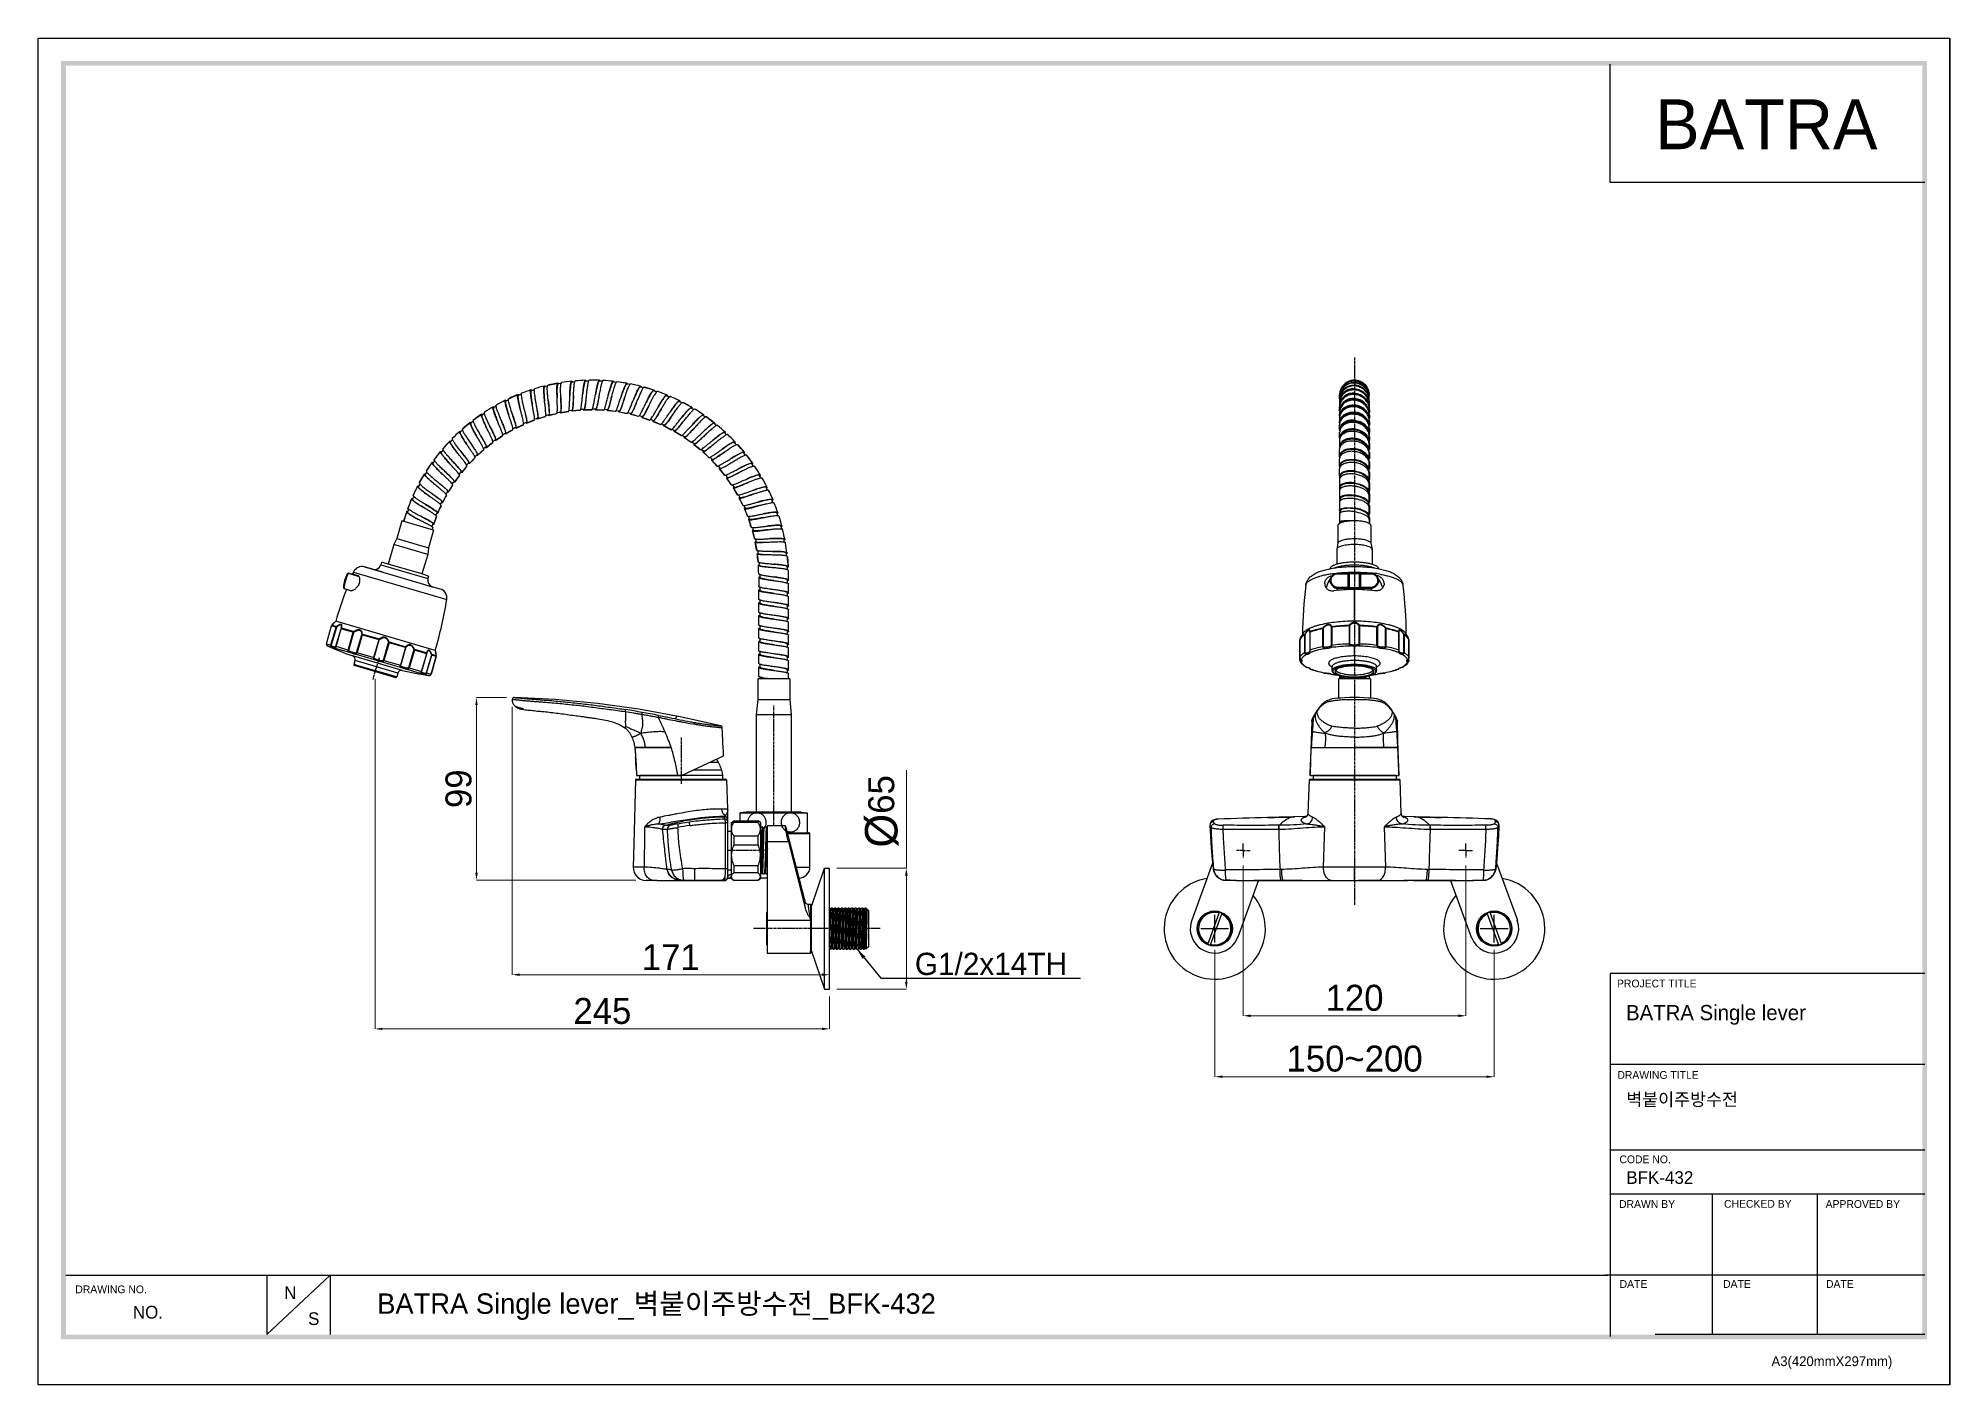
# Model space of a CAD drawing. Header units: millimetres. Extents: x 1035 to 2065, y 1005 to 1731.
import ezdxf

# ---------------------------------------------------------------- set-up
doc = ezdxf.new("R2010")
doc.units = ezdxf.units.MM
doc.linetypes.add('CENTER', pattern=[2, 1.25, -0.25, 0.25, -0.25])
for name, color, linetype in [('06___PRT_ALL_SURFS', 7, 'Continuous'), ('center', 1, 'CENTER'), ('DEFAULT_1', 7, 'CENTER'), ('标注', 1, 'Continuous')]:
    doc.layers.add(name, color=color, linetype=linetype)
doc.styles.add('Daelim Dimension', font='')
doc.styles.get("Standard").update_dxf_attribs({"font": 'txt.shx', "bigfont": 'whgtxt.shx'})
doc.styles.get('Daelim Dimension').set_extended_font_data('나눔고딕')
doc.dimstyles.new('DEFAULT', dxfattribs={"dimscale": 2, "dimtxt": 2, "dimasz": 2, "dimexe": 0, "dimexo": 2, "dimgap": 1, "dimtad": 1, "dimdec": 1, "dimzin": 9, "dimdsep": 46, "dimtxsty": 'Daelim Dimension', "dimcen": 0.5, "dimclrd": 252, "dimclre": 252, "dimclrt": 3, "dimadec": 1, "dimazin": 0, "dimtfac": 1, "dimtdec": 1, "dimtix": 1, "dimtmove": 0, "dimatfit": 3, "dimfxl": 1, "dimtolj": 1, "dimtzin": 1, "dimlwd": 9, "dimlwe": 9, "dimarcsym": 0})
doc.dimstyles.new('ISO-25', dxfattribs={"dimtxt": 2.5, "dimasz": 2.5, "dimexe": 1.25, "dimexo": 0.625, "dimtad": 1, "dimtxsty": 'Standard', "dimcen": 2.5, "dimadec": 0, "dimazin": 0, "dimtfac": 1, "dimtmove": 0, "dimatfit": 3, "dimfxl": 1, "dimarcsym": 0})

msp = doc.modelspace()

# ---------------------------------------------------------------- texts
at = {"color": 5, "ltscale": 40, "style": 'Daelim Dimension'}
for s, height, p in [('PROJECT TITLE', 4.185, (1885.9, 1218.8)), ('DRAWING TITLE', 4.185, (1886.1, 1169.5)), ('CODE NO.', 4.19, (1887.2, 1124)), ('DRAWN BY', 4.19, (1887, 1099.9)), ('CHECKED BY', 4.19, (1943.6, 1100)), ('APPROVED BY', 4.185, (1998.4, 1099.9)), ('DRAWING NO.', 4.185, (1054.6, 1053.9)), ('DATE', 4.19, (1887.3, 1056.8)), ('DATE', 4.19, (1943.1, 1056.8)), ('DATE', 4.19, (1998.6, 1056.8)), ('A3(420mmX297mm)', 5.282, (1969.2, 1014.6))]:
    msp.add_text(s, height=height, dxfattribs=at).set_placement(p)
at = {"ltscale": 0.5, "insert": (1906.5, 1697.6), "char_height": 26.88, "width": 49.375, "attachment_point": 1, "style": 'Daelim Dimension'}
msp.add_mtext('BATRA', dxfattribs=at)
at = {"color": 2, "ltscale": 0.5, "insert": (1507.3, 1225.3), "char_height": 12, "width": 11.712, "attachment_point": 7, "style": 'Daelim Dimension'}
msp.add_mtext('\\A1;{\\C7;G1/2x14TH}', dxfattribs=at)
at = {"attachment_point": 1, "style": 'Daelim Dimension'}
for s, insert, char_height, width in [('BATRA Single lever', (1890.8, 1209.3), 8.204, 131.861), ('벽붙이주방수전', (1890.9, 1161.8), 6.85, 115.262), ('BFK-432', (1890.9, 1119.7), 6.85, 115.262), ('N', (1167.2, 1057.6), 6.85, 9.559), ('NO.', (1085.6, 1047.1), 6.85, 42.966), ('S', (1180.1, 1043.6), 6.85, 9.559)]:
    msp.add_mtext(s, dxfattribs=dict(at, insert=insert, char_height=char_height, width=width))
at = {"color": 2, "insert": (1217.4, 1053.8), "char_height": 11.007, "width": 424.651, "attachment_point": 1, "style": 'Daelim Dimension'}
msp.add_mtext('{\\f나눔고딕|b0|i0|c129|p50;BATRA Single lever_벽붙이주방수전_BFK-432}', dxfattribs=at)

# ---------------------------------------------------------------- blocks, each defined once
blk = doc.blocks.new('*D1')
at = {"layer": 'Defpoints', "color": 0, "transparency": 16777216}
for p in [(1684.4, 1288.6), (1804.4, 1288.6), (1804.4, 1203.5)]:
    blk.add_point(p, dxfattribs=at)
at = {"layer": '标注', "color": 5, "lineweight": 9, "transparency": 16777216}
for p, q in [((1684.4, 1284.6), (1684.4, 1203.5)), ((1804.4, 1284.6), (1804.4, 1203.5)), ((1688.4, 1203.5), (1800.4, 1203.5))]:
    blk.add_line(p, q, dxfattribs=at)
at = {"layer": '标注', "color": 5, "transparency": 16777216}
for points in [[(1688.4, 1204.2), (1688.4, 1202.8), (1684.4, 1203.5)], [(1800.4, 1204.2), (1800.4, 1202.8), (1804.4, 1203.5)]]:
    blk.add_solid(points, dxfattribs=at)
at = {"layer": '标注', "color": 7, "transparency": 16777216, "insert": (1744.4, 1213.1), "char_height": 14, "attachment_point": 5, "style": 'Daelim Dimension'}
blk.add_mtext('\\A1;120', dxfattribs=at)
blk = doc.blocks.new('*D2')
at = {"layer": 'Defpoints', "color": 0, "transparency": 16777216}
for p in [(1669, 1243), (1819.7, 1243), (1819.7, 1170.6)]:
    blk.add_point(p, dxfattribs=at)
at = {"layer": '标注', "color": 5, "lineweight": 9, "transparency": 16777216}
for p, q in [((1669, 1239), (1669, 1170.6)), ((1819.7, 1239), (1819.7, 1170.6)), ((1673, 1170.6), (1815.7, 1170.6))]:
    blk.add_line(p, q, dxfattribs=at)
at = {"layer": '标注', "color": 5, "transparency": 16777216}
for points in [[(1673, 1171.3), (1673, 1170), (1669, 1170.6)], [(1815.7, 1171.3), (1815.7, 1170), (1819.7, 1170.6)]]:
    blk.add_solid(points, dxfattribs=at)
at = {"layer": '标注', "color": 7, "transparency": 16777216, "insert": (1744.4, 1180.3), "char_height": 14, "attachment_point": 5, "style": 'Daelim Dimension'}
blk.add_mtext('\\A1;150~200', dxfattribs=at)
blk = doc.blocks.new('*D3')
at = {"layer": 'Defpoints', "color": 0, "transparency": 16777216}
for p in [(1216.2, 1389.2), (1461.3, 1217.9), (1216.2, 1196.4)]:
    blk.add_point(p, dxfattribs=at)
at = {"layer": '标注', "color": 5, "lineweight": 9, "transparency": 16777216}
for p, q in [((1216.2, 1385.2), (1216.2, 1196.4)), ((1461.3, 1213.9), (1461.3, 1196.4)), ((1457.3, 1196.4), (1220.2, 1196.4))]:
    blk.add_line(p, q, dxfattribs=at)
at = {"layer": '标注', "color": 5, "transparency": 16777216}
for points in [[(1220.2, 1197.1), (1220.2, 1195.8), (1216.2, 1196.4)], [(1457.3, 1197.1), (1457.3, 1195.8), (1461.3, 1196.4)]]:
    blk.add_solid(points, dxfattribs=at)
at = {"layer": '标注', "color": 7, "transparency": 16777216, "insert": (1338.8, 1206), "char_height": 14, "attachment_point": 5, "style": 'Daelim Dimension'}
blk.add_mtext('\\A1;245', dxfattribs=at)
blk = doc.blocks.new('*D4')
at = {"layer": 'Defpoints', "color": 0, "transparency": 16777216}
for p in [(1291.1, 1375.1), (1270.9, 1276.6), (1360.8, 1276.6)]:
    blk.add_point(p, dxfattribs=at)
at = {"layer": '标注', "color": 5, "lineweight": 9, "transparency": 16777216}
for p, q in [((1287.1, 1375.1), (1270.9, 1375.1)), ((1270.9, 1371.1), (1270.9, 1280.6)), ((1356.8, 1276.6), (1270.9, 1276.6))]:
    blk.add_line(p, q, dxfattribs=at)
at = {"layer": '标注', "color": 5, "transparency": 16777216}
for points in [[(1270.3, 1371.1), (1271.6, 1371.1), (1270.9, 1375.1)], [(1270.3, 1280.6), (1271.6, 1280.6), (1270.9, 1276.6)]]:
    blk.add_solid(points, dxfattribs=at)
at = {"layer": '标注', "color": 7, "transparency": 16777216, "insert": (1261.3, 1325.9), "char_height": 14, "attachment_point": 5, "rotation": 90, "style": 'Daelim Dimension'}
blk.add_mtext('\\A1;99', dxfattribs=at)
blk = doc.blocks.new('*D5')
at = {"layer": 'Defpoints', "color": 0, "transparency": 16777216}
for p in [(1290.2, 1374.1), (1461.3, 1225.6), (1461.3, 1217.9)]:
    blk.add_point(p, dxfattribs=at)
at = {"layer": '标注', "color": 5, "lineweight": 9, "transparency": 16777216}
for p, q in [((1290.2, 1370.1), (1290.2, 1225.6)), ((1294.2, 1225.6), (1457.3, 1225.6)), ((1461.3, 1221.9), (1461.3, 1225.6))]:
    blk.add_line(p, q, dxfattribs=at)
at = {"layer": '标注', "color": 5, "transparency": 16777216}
for points in [[(1294.2, 1226.3), (1294.2, 1225), (1290.2, 1225.6)], [(1457.3, 1226.3), (1457.3, 1225), (1461.3, 1225.6)]]:
    blk.add_solid(points, dxfattribs=at)
at = {"layer": '标注', "color": 7, "transparency": 16777216, "insert": (1375.7, 1235.1), "char_height": 14, "attachment_point": 5, "style": 'Daelim Dimension'}
blk.add_mtext('\\A1;171', dxfattribs=at)
blk = doc.blocks.new('*D6')
at = {"layer": 'Defpoints', "color": 0, "transparency": 16777216}
for p in [(1461.3, 1283), (1461.3, 1217.9), (1502.7, 1217.9)]:
    blk.add_point(p, dxfattribs=at)
at = {"layer": '标注', "color": 5, "lineweight": 9, "transparency": 16777216}
for p, q in [((1502.7, 1283), (1502.7, 1336)), ((1465.3, 1283), (1502.7, 1283)), ((1502.7, 1221.9), (1502.7, 1279)), ((1465.3, 1217.9), (1502.7, 1217.9))]:
    blk.add_line(p, q, dxfattribs=at)
at = {"layer": '标注', "color": 5, "transparency": 16777216}
for points in [[(1502, 1279), (1503.4, 1279), (1502.7, 1283)], [(1502, 1221.9), (1503.4, 1221.9), (1502.7, 1217.9)]]:
    blk.add_solid(points, dxfattribs=at)
at = {"layer": '标注', "color": 7, "transparency": 16777216, "insert": (1489.5, 1313.7), "char_height": 14, "attachment_point": 5, "rotation": 90, "style": 'Daelim Dimension'}
blk.add_mtext('\\A1;{\\H1.25x;Ø}65', dxfattribs=at)

# ---------------------------------------------------------------- dimensions: what is measured, and where the dimension line sits
at = {"layer": '标注', "color": 5}
for base, p1, p2, picture, middle in [((1216.2, 1196.4), (1461.3, 1217.9), (1216.2, 1389.2), '*D3', (1338.8, 1206)), ((1461.3, 1225.6), (1290.2, 1374.1), (1461.3, 1217.9), '*D5', (1375.7, 1235.1)), ((1804.4, 1203.5), (1684.4, 1288.6), (1804.4, 1288.6), '*D1', (1744.4, 1213.1))]:
    dim = msp.add_linear_dim(base=base, p1=p1, p2=p2, dimstyle='DEFAULT', override={"dimtxt": 7, "dimdec": 0, "dimclrd": 5, "dimclre": 5, "dimclrt": 7}, dxfattribs=at)
    dim.commit()
    dim.dimension.update_dxf_attribs({"geometry": picture, "text_midpoint": middle})
dim = msp.add_linear_dim(base=(1270.9413, 1276.6092), p1=(1291.0533, 1375.1224), p2=(1360.7948, 1276.6092), angle=90, dimstyle='DEFAULT', override={"dimtxt": 7, "dimdec": 0, "dimclrd": 5, "dimclre": 5, "dimclrt": 7}, dxfattribs=at)
dim.commit()
dim.dimension.update_dxf_attribs({"geometry": '*D4', "text_midpoint": (1261.3204, 1325.8658)})
dim = msp.add_linear_dim(base=(1502.7, 1217.9), p1=(1461.3, 1283), p2=(1461.3, 1217.9), angle=90, text='{\\H1.25x;Ø}<>', dimstyle='DEFAULT', override={"dimtxt": 7, "dimdec": 0, "dimclrd": 5, "dimclre": 5, "dimclrt": 7}, dxfattribs=at)
dim.commit()
dim.dimension.update_dxf_attribs({"geometry": '*D6', "text_midpoint": (1502.7, 1313.7), "dimtype": 160})
dim = msp.add_linear_dim(base=(1819.7, 1170.6), p1=(1669, 1243), p2=(1819.7, 1243), text='150~200', dimstyle='DEFAULT', override={"dimtxt": 7, "dimdec": 0, "dimclrd": 5, "dimclre": 5, "dimclrt": 7}, dxfattribs=at)
dim.commit()
dim.dimension.update_dxf_attribs({"geometry": '*D2', "text_midpoint": (1744.4, 1180.3)})

# ---------------------------------------------------------------- linework, layer by layer
at = {"color": 5, "ltscale": 0.5}
for p, q in [((1882.3, 1652.7), (1882.3, 1716.5)), ((1882.3, 1226.2), (1882.3, 1030.6))]:
    msp.add_line(p, q, dxfattribs=at)
at = {"color": 5, "ltscale": 40}
for p, q in [((2051.8, 1652.7), (1882.3, 1652.7)), ((2051.8, 1226.2), (1882.3, 1226.2)), ((2051.8, 1177.2), (1882.3, 1177.2)), ((2051.8, 1177.2), (1882.3, 1177.2)), ((2051.8, 1131.1), (1882.3, 1131.1)), ((2051.8, 1131.1), (1882.3, 1131.1)), ((2051.8, 1107.3), (1882.3, 1107.3)), ((2051.8, 1107.3), (1882.3, 1107.3)), ((1937.3, 1107.3), (1937.3, 1031.6)), ((1993.8, 1107.3), (1993.8, 1031.6)), ((1157.9, 1063.6), (1157.9, 1031.6)), ((1157.9, 1063.6), (1157.9, 1031.6)), ((1192.1, 1063.6), (1157.9, 1031.6)), ((1192.1, 1063.6), (1157.9, 1031.6)), ((1192.1, 1063.6), (1192.1, 1031.6)), ((1192.1, 1063.6), (1192.1, 1031.6)), ((2051.8, 1063.6), (1879.6, 1063.6)), ((2051.8, 1063.6), (1883.6, 1063.6)), ((2051.8, 1031.6), (1906.5, 1031.6))]:
    msp.add_line(p, q, dxfattribs=at)
at = {"color": 7, "linetype": 'Continuous'}
for p, q in [((1288.3, 1536.2), (1293.3, 1538.4)), ((1293.9, 1538.2), (1293.5, 1538)), ((1295, 1538.6), (1293.9, 1538.2)), ((1301, 1540.7), (1300.5, 1540.5)), ((1302, 1541), (1301, 1540.7)), ((1308.1, 1542.7), (1307.7, 1542.6)), ((1309.2, 1543), (1308.1, 1542.7)), ((1309.5, 1543.5), (1314.9, 1544.6)), ((1315.4, 1544.2), (1314.9, 1544.2)), ((1316.5, 1544.4), (1315.4, 1544.2)), ((1322.8, 1545.2), (1322.3, 1545.2)), ((1323.9, 1545.3), (1322.8, 1545.2)), ((1346.7, 1545.4), (1352.1, 1544.5)), ((1361.3, 1542.4), (1366.6, 1540.9)), ((1375.4, 1537.5), (1380.4, 1535.2)), ((1269.2, 1524.6), (1273.6, 1527.8)), ((1274.3, 1527.7), (1273.9, 1527.4)), ((1275.2, 1528.3), (1274.3, 1527.7)), ((1280.6, 1531.6), (1280.1, 1531.4)), ((1281.6, 1532.2), (1280.6, 1531.6)), ((1287.1, 1535.1), (1286.7, 1534.9)), ((1288.2, 1535.6), (1287.1, 1535.1)), ((1302.2, 1525.3), (1303.3, 1525.6)), ((1303.3, 1525.6), (1303.8, 1525.8)), ((1303.9, 1525.3), (1308.1, 1526.6)), ((1308.3, 1527.2), (1309.4, 1527.5)), ((1309.4, 1527.5), (1309.9, 1527.7)), ((1310, 1527.2), (1314.2, 1528.2)), ((1314.5, 1528.8), (1315.6, 1529)), ((1315.6, 1529), (1316.1, 1529.1)), ((1316.2, 1528.6), (1320.5, 1529.3)), ((1320.8, 1529.9), (1321.9, 1530)), ((1321.9, 1530), (1322.4, 1530.1)), ((1322.5, 1529.6), (1326.8, 1530)), ((1322.5, 1529.6), (1322.5, 1529.6)), ((1328.8, 1530.1), (1333.1, 1530.2)), ((1328.8, 1530.1), (1328.8, 1530.1)), ((1335.2, 1530.2), (1339.5, 1530)), ((1341.5, 1529.9), (1345.8, 1529.4)), ((1347.8, 1529.1), (1352.1, 1528.2)), ((1354, 1527.8), (1354, 1527.8)), ((1354, 1527.8), (1358.2, 1526.7)), ((1360.1, 1526.1), (1364.3, 1524.7)), ((1382.2, 1534.2), (1387, 1531.6)), ((1394.9, 1526.4), (1399.3, 1523.1)), ((1736.3, 1535.7), (1736.3, 1534.4)), ((1736.3, 1533.9), (1736.3, 1532.3)), ((1736.3, 1529.7), (1736.3, 1531.6)), ((1736.3, 1528.9), (1736.3, 1526.7)), ((1736.3, 1525.7), (1736.3, 1523.2)), ((1752.3, 1534.8), (1752.3, 1533.8)), ((1752.3, 1533.4), (1752.3, 1534.8)), ((1752.3, 1532.8), (1752.3, 1531.6)), ((1752.3, 1531.1), (1752.3, 1532.8)), ((1752.3, 1528.2), (1752.3, 1530.3)), ((1752.3, 1525), (1752.3, 1527.3)), ((1752.4, 1530.3), (1752.4, 1528.8)), ((1752.4, 1527.3), (1752.4, 1525.6)), ((1262.5, 1518.5), (1262.2, 1518.2)), ((1263.4, 1519.3), (1262.5, 1518.5)), ((1263.4, 1519.9), (1267.6, 1523.4)), ((1268.2, 1523.3), (1267.9, 1523)), ((1269.1, 1524), (1268.2, 1523.3)), ((1281.4, 1513.8), (1285, 1516.2)), ((1285, 1516.8), (1286, 1517.4)), ((1286, 1517.4), (1286.5, 1517.7)), ((1286.7, 1517.3), (1290.5, 1519.4)), ((1290.5, 1520), (1291.6, 1520.6)), ((1291.6, 1520.6), (1292, 1520.8)), ((1292.3, 1520.4), (1296.2, 1522.2)), ((1292.3, 1520.4), (1292.3, 1520.4)), ((1296.2, 1522.2), (1296.2, 1522.2)), ((1296.3, 1522.8), (1297.3, 1523.3)), ((1297.3, 1523.3), (1297.8, 1523.5)), ((1298, 1523), (1302, 1524.6)), ((1298, 1523), (1298, 1523)), ((1302, 1524.6), (1302, 1524.6)), ((1366.1, 1524), (1370.1, 1522.3)), ((1372, 1521.5), (1375.8, 1519.5)), ((1377.6, 1518.5), (1377.6, 1518.5)), ((1377.6, 1518.5), (1381.3, 1516.3)), ((1383, 1515.2), (1383, 1515.2)), ((1383, 1515.2), (1386.6, 1512.7)), ((1736.3, 1519.3), (1736.3, 1522.1)), ((1736.3, 1515), (1736.3, 1518.1)), ((1752.3, 1521.3), (1752.3, 1524)), ((1752.3, 1517.2), (1752.3, 1520.1)), ((1752.3, 1512.7), (1752.3, 1515.9)), ((1752.4, 1524), (1752.4, 1522)), ((1752.4, 1520.1), (1752.4, 1518)), ((1752.4, 1515.9), (1752.4, 1513.6)), ((1248.2, 1503.4), (1251.6, 1507.7)), ((1252.9, 1509.3), (1256.5, 1513.3)), ((1271.6, 1505.7), (1274.8, 1508.6)), ((1271.6, 1505.7), (1271.6, 1505.7)), ((1274.7, 1509.3), (1275.6, 1510)), ((1274.8, 1508.6), (1274.8, 1508.6)), ((1275.6, 1510), (1276, 1510.3)), ((1276.3, 1509.9), (1279.8, 1512.6)), ((1279.8, 1513.2), (1280.7, 1513.9)), ((1280.7, 1513.9), (1281.1, 1514.2)), ((1388.2, 1511.5), (1391.5, 1508.8)), ((1393.1, 1507.5), (1396.2, 1504.5)), ((1410.3, 1512.3), (1409.9, 1512.7)), ((1411, 1511.5), (1410.3, 1512.3)), ((1411.7, 1511.5), (1415.2, 1507.4)), ((1415.2, 1506.7), (1414.9, 1507.1)), ((1415.9, 1505.8), (1415.2, 1506.7)), ((1416.5, 1505.8), (1419.8, 1501.4)), ((1736.3, 1513.7), (1736.3, 1510.4)), ((1736.3, 1505.4), (1736.3, 1508.9)), ((1752.3, 1507.9), (1752.3, 1511.4)), ((1752.3, 1502.7), (1752.3, 1506.4)), ((1752.4, 1512.3), (1752.4, 1508.9)), ((1752.4, 1507.4), (1752.4, 1503.8)), ((1240.1, 1490.8), (1242.9, 1495.6)), ((1242.9, 1495.6), (1242.9, 1495.6)), ((1243.9, 1497.3), (1247, 1501.8)), ((1259.2, 1491.3), (1261.7, 1494.8)), ((1263, 1496.4), (1265.8, 1499.7)), ((1267.1, 1501.2), (1270.1, 1504.4)), ((1267.1, 1501.2), (1267.1, 1501.2)), ((1270.1, 1504.4), (1270.1, 1504.4)), ((1397.6, 1503.1), (1400.6, 1499.9)), ((1401.2, 1500), (1402, 1499.1)), ((1401.9, 1498.4), (1401.9, 1498.4)), ((1401.9, 1498.4), (1404.6, 1495)), ((1402, 1499.1), (1402.3, 1498.7)), ((1405.3, 1495), (1405.9, 1494.1)), ((1419.6, 1500.8), (1419.4, 1501.1)), ((1420.3, 1499.8), (1419.6, 1500.8)), ((1423.7, 1494.5), (1423.4, 1494.9)), ((1736.3, 1500), (1736.3, 1503.8)), ((1736.3, 1494.4), (1736.3, 1498.4)), ((1736.8, 1500), (1736.8, 1499.7)), ((1752.3, 1497.3), (1752.3, 1501.2)), ((1752.3, 1491.5), (1752.3, 1495.6)), ((1752.4, 1502.2), (1752.4, 1498.3)), ((1752.4, 1496.7), (1752.4, 1492.6)), ((1255.8, 1486), (1258.1, 1489.6)), ((1255.8, 1486), (1255.8, 1486)), ((1258.1, 1489.6), (1258.1, 1489.6)), ((1405.8, 1493.4), (1405.8, 1493.4)), ((1405.8, 1493.4), (1408.3, 1489.8)), ((1405.9, 1494.1), (1406.2, 1493.7)), ((1408.9, 1489.8), (1409.5, 1488.8)), ((1409.4, 1488.1), (1411.6, 1484.4)), ((1409.5, 1488.8), (1409.8, 1488.4)), ((1412.2, 1484.3), (1412.8, 1483.3)), ((1424.3, 1493.5), (1423.7, 1494.5)), ((1427.3, 1488), (1427.1, 1488.4)), ((1427.8, 1487), (1427.3, 1488)), ((1428.4, 1486.8), (1428.4, 1486.8)), ((1428.4, 1486.8), (1430.7, 1481.9)), ((1736.3, 1492.7), (1736.3, 1488.5)), ((1736.3, 1486.8), (1736.3, 1482.4)), ((1736.4, 1492.9), (1736.4, 1493.8)), ((1736.4, 1486.9), (1736.4, 1487.9)), ((1736.8, 1494.4), (1736.8, 1493.8)), ((1751.8, 1485.2), (1751.8, 1485.5)), ((1752.3, 1485.5), (1752.3, 1489.8)), ((1752.4, 1490.9), (1752.4, 1486.6)), ((1752.4, 1484.9), (1752.4, 1480.4)), ((1233.3, 1475.3), (1231.6, 1470.1)), ((1234, 1477.2), (1236, 1482.3)), ((1236, 1482.3), (1236, 1482.3)), ((1250.1, 1474.6), (1251.9, 1478.6)), ((1250.1, 1474.6), (1250.1, 1474.6)), ((1251.9, 1478.6), (1251.9, 1478.6)), ((1252.7, 1480.4), (1254.8, 1484.2)), ((1412.6, 1482.6), (1414.5, 1478.8)), ((1412.8, 1483.3), (1413, 1482.9)), ((1415.2, 1478.6), (1415.6, 1477.6)), ((1415.4, 1476.9), (1415.4, 1476.9)), ((1415.4, 1476.9), (1417, 1472.9)), ((1415.6, 1477.6), (1415.8, 1477.1)), ((1430.4, 1481.2), (1430.2, 1481.7)), ((1430.8, 1480.2), (1430.4, 1481.2)), ((1430.7, 1481.9), (1430.7, 1481.9)), ((1433.1, 1474.3), (1432.9, 1474.7)), ((1433.4, 1473.2), (1433.1, 1474.3)), ((1736.3, 1480.6), (1736.3, 1476)), ((1736.3, 1474.2), (1736.3, 1469.5)), ((1736.4, 1480.7), (1736.4, 1481.7)), ((1736.4, 1474.3), (1736.4, 1475.4)), ((1751.8, 1478.8), (1751.8, 1479.2)), ((1752.3, 1479.2), (1752.3, 1483.7)), ((1752.3, 1472.8), (1752.3, 1477.4)), ((1752.4, 1478.6), (1752.4, 1474)), ((1230.7, 1470.4), (1227.9, 1460.8)), ((1242.2, 1467), (1230.7, 1470.4)), ((1247.8, 1465.4), (1242.2, 1467)), ((1247.8, 1465.4), (1245, 1455.8)), ((1247.3, 1466.7), (1247, 1465.6)), ((1247.9, 1468.6), (1249.4, 1472.7)), ((1417.6, 1472.8), (1418, 1471.7)), ((1417.8, 1471), (1417.8, 1471)), ((1417.8, 1471), (1419.1, 1466.9)), ((1418, 1471.7), (1418.2, 1471.2)), ((1419.7, 1466.7), (1420, 1465.6)), ((1419.7, 1465), (1419.7, 1465)), ((1419.7, 1465), (1420.8, 1460.8)), ((1420, 1465.6), (1420.2, 1465.1)), ((1435.2, 1467.1), (1435.1, 1467.6)), ((1435.5, 1466), (1435.2, 1467.1)), ((1735.4, 1467.9), (1735.4, 1458.3)), ((1736.8, 1469.5), (1736.8, 1469.2)), ((1751.8, 1472.1), (1751.8, 1472.8)), ((1752.3, 1470.9), (1752.3, 1468.9)), ((1752.4, 1472.1), (1752.4, 1468.9)), ((1753.2, 1467.9), (1753.2, 1458.3)), ((1226.4, 1457.6), (1223.3, 1447)), ((1227.9, 1460.8), (1226.4, 1457.6)), ((1244.6, 1452.2), (1226.4, 1457.6)), ((1227.9, 1460.8), (1245, 1455.8)), ((1245, 1455.8), (1244.6, 1452.2)), ((1421.2, 1458.8), (1422, 1454.6)), ((1421.4, 1460.6), (1421.6, 1459.4)), ((1421.6, 1459.4), (1421.7, 1458.9)), ((1422.6, 1454.3), (1422.7, 1453.1)), ((1436.8, 1459.9), (1436.8, 1460.3)), ((1437, 1458.7), (1436.8, 1459.9)), ((1437.6, 1458.4), (1437.6, 1458.4)), ((1735.4, 1458.4), (1734.8, 1455)), ((1734.8, 1455), (1734.8, 1454.9)), ((1734.8, 1454.9), (1734.8, 1446.9)), ((1753.2, 1458.4), (1753.8, 1455)), ((1753.8, 1454.9), (1753.8, 1455)), ((1753.8, 1454.9), (1753.8, 1446.9)), ((1214.9, 1444.3), (1210.6, 1445.5)), ((1210.6, 1445.5), (1214.9, 1444.3)), ((1220.4, 1442.6), (1214.9, 1444.3)), ((1214.9, 1444.3), (1220.4, 1442.6)), ((1219.7, 1448.1), (1219.3, 1446.6)), ((1223.3, 1447), (1219.7, 1448.1)), ((1241.5, 1441.7), (1223.3, 1447)), ((1244.6, 1452.2), (1241.5, 1441.7)), ((1422.3, 1452.6), (1422.8, 1448.3)), ((1422.7, 1453.1), (1422.8, 1452.6)), ((1438, 1452.5), (1437.9, 1453)), ((1438.1, 1451.4), (1438, 1452.5)), ((1438.4, 1453), (1438.4, 1453)), ((1438.6, 1451), (1438.6, 1451)), ((1438.6, 1451), (1439, 1445.6)), ((1439, 1445.6), (1439, 1445.6)), ((1199.2, 1434.5), (1199.2, 1434.4)), ((1199.2, 1434.5), (1199.2, 1434.4)), ((1199.5, 1433.9), (1203.7, 1432.7)), ((1203, 1432.6), (1200.8, 1433.3)), ((1201.3, 1441.8), (1201.3, 1441.7)), ((1201.4, 1441.8), (1201.3, 1441.7)), ((1207.5, 1440.4), (1201.9, 1442.1)), ((1202.4, 1441.9), (1201.9, 1442.1)), ((1201.9, 1442.1), (1201.9, 1442.1)), ((1202.4, 1441.9), (1207.5, 1440.4)), ((1204.6, 1442.7), (1204.1, 1441.7)), ((1204.1, 1441.7), (1206.9, 1440.9)), ((1220.4, 1442.6), (1241.1, 1436.6)), ((1220.4, 1442.6), (1241.1, 1436.6)), ((1241.1, 1436.6), (1247.1, 1434.8)), ((1241.1, 1436.6), (1247.1, 1434.8)), ((1245.1, 1440.6), (1241.5, 1441.7)), ((1245.1, 1440.6), (1244.7, 1439.2)), ((1251.4, 1433.6), (1247.1, 1434.8)), ((1251.4, 1433.6), (1247.1, 1434.8)), ((1423.2, 1439.9), (1423.2, 1435)), ((1423.2, 1428), (1423.2, 1432.9)), ((1439.2, 1431.5), (1439.2, 1436.4)), ((1728.3, 1436.5), (1728.3, 1436.5)), ((1732.1, 1440.4), (1732.1, 1440.4)), ((1735.4, 1442.1), (1741, 1442.1)), ((1741.4, 1441.9), (1747.2, 1441.9)), ((1741.5, 1441.6), (1741.5, 1434.4)), ((1747, 1434.4), (1747, 1441.6)), ((1747, 1434.4), (1747, 1434.4)), ((1747.5, 1442.1), (1753.1, 1442.1)), ((1753.8, 1442), (1753.1, 1442.1)), ((1756.5, 1440.5), (1756.5, 1440.4)), ((1758.6, 1437), (1756.5, 1440.4)), ((1759.6, 1434.3), (1758.6, 1437)), ((1760.3, 1436.5), (1760.3, 1436.5)), ((1423.2, 1421.1), (1423.2, 1426)), ((1439.2, 1424.6), (1439.2, 1429.5)), ((1439.2, 1417.7), (1439.2, 1422.6)), ((1190, 1404.1), (1192.8, 1413.7)), ((1193, 1414.1), (1192.9, 1413.9)), ((1193.4, 1414.5), (1193, 1414.1)), ((1194.3, 1415.5), (1194.2, 1415.5)), ((1195, 1416.2), (1194.3, 1415.6)), ((1194.3, 1415.6), (1194.3, 1415.5)), ((1248.7, 1400.5), (1195, 1416.2)), ((1195.1, 1402.7), (1197.9, 1412.2)), ((1198, 1412.4), (1197.9, 1412.3)), ((1197.9, 1412.3), (1197.9, 1412.2)), ((1198, 1412.7), (1198, 1412.4)), ((1198, 1412.4), (1198, 1412.4)), ((1423.2, 1414.2), (1423.2, 1419.1)), ((1423.2, 1407.3), (1423.2, 1412.2)), ((1439.2, 1410.8), (1439.2, 1415.7)), ((1190.4, 1403), (1190.5, 1403)), ((1190.7, 1402.9), (1190.5, 1403)), ((1191, 1402.8), (1191, 1402.8)), ((1195, 1402.3), (1195, 1402.3)), ((1195, 1402.3), (1195, 1402.3)), ((1423.2, 1400.4), (1423.2, 1405.3)), ((1439.2, 1403.8), (1439.2, 1408.7)), ((1439.2, 1396.9), (1439.2, 1401.8)), ((1715, 1406.4), (1714.9, 1406.2)), ((1714.9, 1396.7), (1714.9, 1406.2)), ((1715, 1406.5), (1715, 1406.4)), ((1715, 1406.5), (1715, 1406.5)), ((1716.6, 1409.6), (1715.3, 1407.2)), ((1720.2, 1410.6), (1720.2, 1410.6)), ((1720.2, 1410.6), (1720.2, 1410.4)), ((1720.2, 1410.4), (1720.2, 1410.4)), ((1720.2, 1410.2), (1720.2, 1400.6)), ((1768.3, 1410.4), (1768.3, 1410.6)), ((1768.3, 1410.6), (1768.3, 1410.6)), ((1768.3, 1410.4), (1768.3, 1410.4)), ((1768.4, 1410.4), (1768.3, 1410.4)), ((1768.4, 1410.2), (1768.4, 1410.4)), ((1768.4, 1400.6), (1768.4, 1410.2)), ((1771.9, 1409.6), (1773.3, 1407.2)), ((1773.6, 1406.5), (1773.6, 1406.5)), ((1773.6, 1406.2), (1773.6, 1406.4)), ((1773.6, 1396.7), (1773.6, 1406.2)), ((1204.9, 1393), (1205.5, 1395.1)), ((1205.2, 1392.4), (1206.2, 1392.1)), ((1206.2, 1392.1), (1227.3, 1385.9)), ((1241.3, 1389.1), (1244.1, 1398.7)), ((1244.2, 1398.9), (1244.2, 1399.2)), ((1244.2, 1399.1), (1244.2, 1399.2)), ((1244.2, 1398.9), (1244.2, 1398.9)), ((1246.4, 1387.6), (1249.2, 1397.2)), ((1248.7, 1400.5), (1248.9, 1399.6)), ((1248.9, 1399.5), (1248.9, 1399.6)), ((1249, 1399.3), (1248.9, 1399.5)), ((1248.9, 1399.4), (1248.9, 1399.5)), ((1249, 1398.7), (1249, 1399.3)), ((1249, 1398.7), (1249, 1399.3)), ((1249.2, 1397.4), (1249.2, 1397.6)), ((1249.2, 1397.6), (1249.2, 1397.6)), ((1249.2, 1397.2), (1249.2, 1397.4)), ((1249.2, 1397.2), (1249.2, 1397.2)), ((1423.2, 1393.5), (1423.2, 1398.4)), ((1439.2, 1390), (1439.2, 1394.9)), ((1714.9, 1395.1), (1714.9, 1396.7)), ((1714.9, 1395.1), (1714.9, 1395)), ((1714.9, 1395), (1715, 1394.8)), ((1715, 1394.8), (1715, 1394.8)), ((1715.5, 1395.6), (1715.5, 1395.6)), ((1715.5, 1395.6), (1715.7, 1395.5)), ((1715.7, 1395.5), (1715.8, 1395.4)), ((1717.9, 1391.7), (1717.9, 1391.7)), ((1718.3, 1391.5), (1719, 1391.3)), ((1720.2, 1400.6), (1720.2, 1400.5)), ((1720.2, 1400.5), (1720.2, 1400.2)), ((1720.2, 1400.2), (1720.2, 1400.2)), ((1720.2, 1400.2), (1720.2, 1400.2)), ((1732.3, 1389.6), (1732.3, 1391.7)), ((1756.3, 1389.6), (1756.3, 1391.7)), ((1768.3, 1400.2), (1768.4, 1400.5)), ((1768.3, 1400.1), (1768.3, 1400.2)), ((1768.4, 1400.5), (1768.4, 1400.6)), ((1769.6, 1391.3), (1770.3, 1391.5)), ((1770.3, 1391.5), (1770.5, 1391.6)), ((1770.5, 1391.6), (1770.7, 1391.7)), ((1770.7, 1391.7), (1770.7, 1391.7)), ((1770.7, 1391.7), (1770.7, 1391.7)), ((1772.9, 1395.5), (1773.1, 1395.6)), ((1773.1, 1395.6), (1773.1, 1395.6)), ((1773.6, 1395.1), (1773.6, 1395.1)), ((1773.6, 1394.8), (1773.6, 1395.1)), ((1773.6, 1394.8), (1773.6, 1394.8)), ((1773.6, 1395.1), (1773.6, 1396.7)), ((1228.5, 1388.3), (1227.9, 1386.3)), ((1241.2, 1389), (1241.3, 1389.1)), ((1244.8, 1387), (1244.8, 1387)), ((1245.3, 1386.9), (1245.5, 1386.9)), ((1245.3, 1386.9), (1245.3, 1386.9)), ((1245.5, 1386.9), (1245.8, 1387)), ((1245.5, 1386.9), (1245.5, 1386.9)), ((1245.8, 1387), (1246, 1387.1)), ((1246, 1387.1), (1246.2, 1387.3)), ((1246.2, 1387.3), (1246.4, 1387.6)), ((1246.4, 1387.6), (1246.4, 1387.6)), ((1439.8, 1385.1), (1422.6, 1385.1)), ((1422.6, 1385.1), (1422.6, 1374.1)), ((1423.2, 1386.5), (1423.2, 1391.4)), ((1423.7, 1386.2), (1423.7, 1385.1)), ((1439.2, 1385.1), (1439.2, 1388)), ((1439.8, 1385.1), (1439.8, 1374.1)), ((1718.4, 1391.5), (1718.4, 1391.5)), ((1720.3, 1390.7), (1720.3, 1390.6)), ((1720.3, 1390.7), (1720.3, 1390.7)), ((1727.9, 1388.3), (1728, 1388.3)), ((1727.9, 1388.3), (1727.9, 1388.3)), ((1728, 1388.3), (1728.9, 1388.2)), ((1731.8, 1387.7), (1732, 1387.7)), ((1731.8, 1387.7), (1731.8, 1387.7)), ((1731.8, 1387.7), (1731.8, 1387.7)), ((1753, 1385.1), (1735.8, 1385.1)), ((1735.8, 1385.1), (1735.8, 1374.7)), ((1736.4, 1385.1), (1736.4, 1386.3)), ((1736.9, 1386.7), (1736.9, 1386.3)), ((1752.4, 1385.1), (1752.4, 1386.8)), ((1753, 1385.1), (1753, 1374.7)), ((1756.6, 1387.7), (1756.8, 1387.7)), ((1756.8, 1387.7), (1756.8, 1387.7)), ((1756.8, 1387.7), (1756.8, 1387.7)), ((1760.5, 1388.3), (1760.7, 1388.3)), ((1760.7, 1388.3), (1760.7, 1388.3)), ((1768, 1390.4), (1768, 1390.4)), ((1768.3, 1390.7), (1768.3, 1390.7)), ((1770.2, 1391.5), (1770.2, 1391.5)), ((1422.6, 1374.1), (1421.8, 1365.7)), ((1422.6, 1374.1), (1439.8, 1374.1)), ((1439.8, 1374.1), (1440.6, 1365.7)), ((1440.6, 1365.7), (1421.8, 1365.7)), ((1421.8, 1365.7), (1421.8, 1313.2)), ((1440.6, 1365.7), (1440.6, 1313.2)), ((1721.3, 1362.3), (1721.3, 1362.3)), ((1722.3, 1364.9), (1722.3, 1364.9)), ((1723.2, 1366.6), (1722.9, 1366)), ((1723.2, 1366.6), (1723.2, 1366.6)), ((1724.2, 1368.1), (1723.8, 1367.6)), ((1724.2, 1368.1), (1724.2, 1368.1)), ((1764.6, 1368.1), (1764.6, 1368.1)), ((1764.9, 1367.6), (1764.6, 1368.1)), ((1765.2, 1367.1), (1764.9, 1367.6)), ((1765.5, 1366.6), (1765.2, 1367.1)), ((1765.5, 1366.6), (1765.5, 1366.6)), ((1765.9, 1366), (1765.5, 1366.6)), ((1766.5, 1364.9), (1766.5, 1364.9)), ((1767.1, 1363.6), (1766.5, 1364.9)), ((1767.4, 1362.8), (1767.1, 1363.6)), ((1767.5, 1362.3), (1767.4, 1362.8)), ((1767.5, 1362.3), (1767.5, 1362.3)), ((1351.2, 1359.7), (1351.2, 1359.7)), ((1351.2, 1359.7), (1351.2, 1359.7)), ((1351.2, 1358.6), (1351.2, 1359.7)), ((1403.8, 1351.9), (1403.4, 1358.9)), ((1756.7, 1359.7), (1756.7, 1359.7)), ((1356.3, 1348.1), (1356.3, 1347.9)), ((1356.3, 1347.9), (1356.7, 1343.7)), ((1356.7, 1343.7), (1357, 1338.6)), ((1381.8, 1333.2), (1404.1, 1343.6)), ((1400.3, 1341.8), (1401.2, 1340.3)), ((1356.6, 1330.7), (1355.7, 1296.2)), ((1357, 1338.6), (1357.2, 1333.1)), ((1357.1, 1331.1), (1405.2, 1331.1)), ((1357.2, 1333.1), (1381.5, 1333.1)), ((1358.8, 1333), (1358.8, 1331.1)), ((1403.1, 1336), (1403.4, 1334.5)), ((1403.4, 1334.5), (1403.6, 1333)), ((1403.6, 1333), (1403.6, 1331.1)), ((1405.7, 1330.7), (1406.3, 1314.9)), ((1719.9, 1330.7), (1719.2, 1312.7)), ((1720.4, 1333.1), (1768.4, 1333.1)), ((1720.4, 1331.1), (1768.4, 1331.1)), ((1722, 1333), (1722, 1331.1)), ((1766.8, 1333), (1766.8, 1331.1)), ((1769.5, 1312.7), (1768.9, 1330.7)), ((1406.5, 1278.4), (1406.5, 1313.7)), ((1416.3, 1313.2), (1413.1, 1313)), ((1413.1, 1313), (1449.2, 1313)), ((1413.1, 1312.8), (1413.1, 1313)), ((1413.1, 1308.6), (1413.1, 1312.8)), ((1446, 1313.2), (1416.3, 1313.2)), ((1446, 1313.2), (1449.2, 1313)), ((1449.2, 1312.8), (1449.2, 1302.6)), ((1670.7, 1309.6), (1670.7, 1309.6)), ((1717.5, 1310.9), (1712.2, 1310.8)), ((1718.6, 1310.9), (1717.5, 1310.9)), ((1785.1, 1310.5), (1776.6, 1310.8)), ((1791.2, 1310.4), (1785.1, 1310.5)), ((1406.5, 1303.1), (1408.2, 1303.1)), ((1408.2, 1307.6), (1409.6, 1308.6)), ((1408.2, 1307.6), (1408.2, 1277.7)), ((1409.6, 1308.6), (1422.8, 1308.6)), ((1409.6, 1308.6), (1409.6, 1307.7)), ((1422.8, 1307.7), (1409.6, 1307.7)), ((1409.6, 1300.6), (1422.8, 1300.6)), ((1409.6, 1300.6), (1409.6, 1295.5)), ((1424.2, 1307.6), (1422.8, 1308.6)), ((1422.8, 1307.7), (1422.8, 1308.6)), ((1424.2, 1277.7), (1424.2, 1307.6)), ((1427.7, 1305.6), (1427.7, 1237.2)), ((1437.5, 1305.9), (1437.5, 1305.9)), ((1438.4, 1302.2), (1450.2, 1302.2)), ((1450.7, 1283.7), (1450.7, 1301.7)), ((1666.4, 1306.2), (1666.4, 1306.2)), ((1822.3, 1306.2), (1822.3, 1306.2)), ((1355.7, 1296.2), (1355.4, 1283.6)), ((1422.8, 1295.5), (1409.6, 1295.5)), ((1355.4, 1283.6), (1355.5, 1282.2)), ((1355.4, 1283.6), (1355.4, 1283.6)), ((1355.5, 1282.2), (1356, 1280.7)), ((1356, 1280.7), (1356.8, 1279.3)), ((1356.8, 1279.3), (1357.9, 1278.1)), ((1406.5, 1282.1), (1408.2, 1282.1)), ((1406.5, 1278.4), (1406.5, 1278.5)), ((1409.6, 1284.6), (1422.8, 1284.6)), ((1409.6, 1284.6), (1409.6, 1280.5)), ((1422.8, 1280.5), (1409.6, 1280.5)), ((1451.5, 1262.5), (1458.6, 1283)), ((1458.6, 1217.9), (1458.6, 1283)), ((1458.6, 1283), (1461.3, 1283)), ((1461.3, 1217.9), (1461.3, 1283)), ((1667.8, 1285.8), (1656.6, 1255)), ((1668.1, 1282.8), (1668.1, 1282.8)), ((1820.7, 1282.8), (1820.7, 1282.8)), ((1357.9, 1278.1), (1359.3, 1277.2)), ((1362.4, 1276.4), (1362.6, 1276.4)), ((1362.4, 1276.4), (1362.4, 1276.4)), ((1366.7, 1276.4), (1362.5, 1276.4)), ((1366.7, 1276.4), (1366.9, 1276.4)), ((1368.3, 1276.4), (1366.9, 1276.4)), ((1368.3, 1276.4), (1377.6, 1276.4)), ((1377.3, 1276.4), (1379.6, 1276.4)), ((1379.4, 1276.4), (1382.2, 1276.4)), ((1380.3, 1276.6), (1380.3, 1276.6)), ((1380.3, 1276.6), (1380.3, 1276.6)), ((1380.3, 1276.6), (1380.3, 1276.6)), ((1380.3, 1276.6), (1380.4, 1276.6)), ((1380.4, 1276.6), (1380.4, 1276.6)), ((1381.5, 1276.4), (1385.4, 1276.4)), ((1385.3, 1276.4), (1387.8, 1276.4)), ((1387.3, 1276.4), (1389.9, 1276.4)), ((1387.6, 1276.5), (1389.2, 1276.5)), ((1389.5, 1276.4), (1391.8, 1276.4)), ((1391.6, 1276.4), (1393.2, 1276.4)), ((1392.6, 1276.4), (1394, 1276.4)), ((1393.9, 1276.4), (1396.2, 1276.4)), ((1396.1, 1276.4), (1397.6, 1276.4)), ((1397.5, 1276.4), (1399, 1276.4)), ((1398.9, 1276.5), (1398.5, 1276.5)), ((1398.8, 1276.4), (1399.4, 1276.4)), ((1399, 1276.4), (1400.3, 1276.4)), ((1401.8, 1276.4), (1404.5, 1276.4)), ((1404.5, 1276.4), (1404.8, 1276.5)), ((1404.5, 1276.4), (1404.7, 1276.4)), ((1404.5, 1276.4), (1404.5, 1276.4)), ((1404.5, 1276.4), (1404.6, 1276.4)), ((1404.5, 1276.4), (1404.5, 1276.4)), ((1404.5, 1276.4), (1404.5, 1276.4)), ((1404.6, 1276.4), (1405, 1276.5)), ((1404.7, 1276.4), (1404.8, 1276.5)), ((1404.8, 1276.5), (1405.3, 1276.6)), ((1405, 1276.5), (1405.3, 1276.6)), ((1405.3, 1276.6), (1405.8, 1276.9)), ((1405.3, 1276.6), (1405.8, 1276.9)), ((1405.3, 1276.6), (1405.6, 1276.8)), ((1405.3, 1276.6), (1405.3, 1276.6)), ((1405.8, 1276.9), (1406.1, 1277.3)), ((1405.8, 1276.9), (1405.8, 1276.9)), ((1406, 1277.1), (1406, 1277.1)), ((1406, 1277.1), (1406, 1277.1)), ((1406, 1277.1), (1406, 1277.1)), ((1406, 1277.1), (1406, 1277.1)), ((1406, 1277.1), (1406, 1277.1)), ((1407.4, 1277.7), (1408.2, 1277.7)), ((1408.2, 1277.7), (1409.5, 1276.7)), ((1408.2, 1277.7), (1409.6, 1276.6)), ((1409.6, 1276.6), (1422.8, 1276.6)), ((1424.2, 1277.7), (1422.8, 1276.7)), ((1422.8, 1276.6), (1424.2, 1277.7)), ((1427.7, 1277.7), (1424.2, 1277.7)), ((1675, 1276.6), (1674.8, 1276.6)), ((1674.8, 1276.6), (1674.9, 1276.6)), ((1674.9, 1276.6), (1675, 1276.6)), ((1675, 1276.6), (1675.2, 1276.6)), ((1677.4, 1276.6), (1675, 1276.6)), ((1675, 1276.6), (1675, 1276.6)), ((1696.1, 1276.5), (1700.7, 1276.5)), ((1700.7, 1276.5), (1707.9, 1276.5)), ((1712.4, 1276.4), (1707.9, 1276.5)), ((1712.4, 1276.4), (1717.7, 1276.4)), ((1717.7, 1276.4), (1718.6, 1276.4)), ((1718.6, 1276.4), (1720, 1276.4)), ((1720, 1276.4), (1721.3, 1276.4)), ((1721.3, 1276.4), (1723.4, 1276.4)), ((1723.4, 1276.4), (1725.2, 1276.4)), ((1725.2, 1276.4), (1726.6, 1276.4)), ((1726.6, 1276.4), (1727.7, 1276.4)), ((1731.8, 1276.4), (1730, 1276.4)), ((1731.8, 1276.4), (1732, 1276.4)), ((1732, 1276.4), (1742.3, 1276.4)), ((1734.7, 1276.4), (1738.4, 1276.4)), ((1738.4, 1276.4), (1740.9, 1276.4)), ((1740.9, 1276.4), (1748.4, 1276.4)), ((1756.7, 1276.4), (1746.5, 1276.4)), ((1748.4, 1276.4), (1750.4, 1276.4)), ((1750.4, 1276.4), (1753.4, 1276.4)), ((1753.4, 1276.4), (1756.7, 1276.4)), ((1756.7, 1276.4), (1759.3, 1276.4)), ((1756.7, 1276.4), (1757, 1276.4)), ((1758.7, 1276.4), (1757, 1276.4)), ((1759.3, 1276.4), (1760.5, 1276.4)), ((1760.5, 1276.4), (1761.6, 1276.4)), ((1761.6, 1276.4), (1762.7, 1276.4)), ((1762.7, 1276.4), (1768.8, 1276.4)), ((1768.8, 1276.4), (1770.1, 1276.4)), ((1770.1, 1276.4), (1771, 1276.4)), ((1776.4, 1276.4), (1771, 1276.4)), ((1780.9, 1276.5), (1776.4, 1276.4)), ((1780.9, 1276.5), (1788.1, 1276.5)), ((1782.8, 1276.5), (1780.9, 1276.5)), ((1788.1, 1276.5), (1792.7, 1276.5)), ((1796.2, 1276.5), (1807.3, 1245.9)), ((1811.3, 1276.6), (1813.7, 1276.6)), ((1813.6, 1276.6), (1813.8, 1276.6)), ((1813.8, 1276.6), (1813.7, 1276.6)), ((1813.8, 1276.6), (1813.8, 1276.6)), ((1813.9, 1276.6), (1813.8, 1276.6)), ((1813.9, 1276.6), (1814, 1276.6)), ((1813.9, 1276.6), (1813.9, 1276.6)), ((1814, 1276.6), (1814.2, 1276.6)), ((1814.2, 1276.6), (1814.5, 1276.6)), ((1427.5, 1259.2), (1427.7, 1259.4)), ((1427.5, 1241.7), (1427.5, 1259.2)), ((1447.9, 1265.2), (1447.9, 1265.2)), ((1451.1, 1263.7), (1451.1, 1256.6)), ((1451.5, 1238.4), (1451.5, 1262.5)), ((1665.2, 1242), (1671.5, 1259.4)), ((1672.9, 1258.9), (1666.6, 1241.5)), ((1822.2, 1241.5), (1815.9, 1258.9)), ((1817.3, 1259.4), (1823.6, 1242)), ((1451.1, 1255), (1451.1, 1240.8)), ((1427.7, 1242.3), (1427.5, 1242.5)), ((1427.5, 1242), (1427.7, 1241.8)), ((1427.5, 1241.7), (1427.7, 1241.5)), ((1451.1, 1240.8), (1451, 1240.8)), ((1451.1, 1237.2), (1451.1, 1237.2)), ((1451.1, 1237.2), (1451.1, 1237.2)), ((1451.5, 1238.4), (1458.6, 1217.9)), ((1458.6, 1217.9), (1461.3, 1217.9))]:
    msp.add_line(p, q, dxfattribs=at)
at = {"color": 9, "linetype": 'Continuous'}
for p, q in [((1219.3, 1446.6), (1221.9, 1445.9)), ((1221.9, 1445.9), (1244.7, 1439.2)), ((1200.9, 1440), (1199.8, 1436.2)), ((1204.6, 1442.7), (1254.9, 1427.9)), ((1732.3, 1440.9), (1732.3, 1440.7)), ((1735.4, 1442.3), (1735.4, 1442.3)), ((1741, 1434.4), (1735.4, 1434.4)), ((1735.4, 1442.1), (1735.4, 1441.8)), ((1735.4, 1441.8), (1741, 1441.8)), ((1741, 1433.9), (1735.4, 1433.9)), ((1741, 1441.8), (1741, 1442.1)), ((1741, 1433.8), (1741, 1441.8)), ((1747.5, 1433.8), (1741, 1433.8)), ((1747, 1441.7), (1741.5, 1441.7)), ((1747, 1434.3), (1741.5, 1434.3)), ((1744.3, 1441.9), (1744.3, 1442.7)), ((1744.3, 1416.2), (1744.3, 1433.3)), ((1747.5, 1442.1), (1747.5, 1433.8)), ((1747.5, 1441.8), (1753.1, 1441.8)), ((1753.1, 1434.4), (1747.5, 1434.4)), ((1753.1, 1433.9), (1747.5, 1433.9)), ((1753.1, 1441.8), (1753.1, 1442.1)), ((1756.3, 1440.7), (1756.3, 1440.9)), ((1756.5, 1440.4), (1756.8, 1440)), ((1190, 1404.1), (1192.8, 1413.7)), ((1192.4, 1403.4), (1195.2, 1413)), ((1195.4, 1412.9), (1192.6, 1403.4)), ((1195.4, 1412.9), (1192.8, 1413.7)), ((1192.8, 1413.7), (1192.8, 1413.7)), ((1193, 1414.1), (1193.1, 1414.1)), ((1193.1, 1414.1), (1195.5, 1413.4)), ((1194.1, 1415.3), (1194.2, 1415.4)), ((1194.2, 1415.4), (1194.3, 1415.6)), ((1194.3, 1415.6), (1194.3, 1415.6)), ((1195.2, 1402.6), (1198, 1412.2)), ((1198, 1412.2), (1197.9, 1412.2)), ((1198, 1412.7), (1198, 1412.7)), ((1204.8, 1410.2), (1198, 1412.2)), ((1198.2, 1412.6), (1204.8, 1410.7)), ((1727.1, 1412.2), (1727.1, 1402.6)), ((1727.4, 1412.2), (1727.4, 1402.7)), ((1731.9, 1403.4), (1731.9, 1412.9)), ((1732.1, 1413), (1732.1, 1403.4)), ((1741.4, 1413.7), (1741.4, 1404.1)), ((1741.7, 1413.7), (1741.7, 1404.1)), ((1746.8, 1404.1), (1746.9, 1413.7)), ((1747.2, 1404.1), (1747.2, 1413.7)), ((1756.4, 1403.4), (1756.4, 1413)), ((1756.7, 1412.9), (1756.7, 1403.4)), ((1761.1, 1402.7), (1761.1, 1412.2)), ((1761.5, 1402.6), (1761.5, 1412.2)), ((1190, 1404.1), (1192.6, 1403.4)), ((1190.5, 1403), (1190.5, 1403)), ((1190.5, 1403), (1193.2, 1402.2)), ((1190.5, 1403), (1190.7, 1402.9)), ((1190.7, 1402.9), (1191, 1402.8)), ((1191, 1402.8), (1191, 1402.8)), ((1191, 1402.8), (1191, 1402.8)), ((1191, 1402.8), (1191, 1402.8)), ((1195.1, 1402.7), (1202, 1400.6)), ((1201.7, 1400.7), (1204.5, 1410.3)), ((1202, 1400.6), (1204.8, 1410.2)), ((1206.3, 1399.4), (1209.1, 1408.9)), ((1209.3, 1408.9), (1206.5, 1399.3)), ((1218.5, 1406.2), (1209.1, 1408.9)), ((1209.4, 1409.3), (1218.4, 1406.7)), ((1218.2, 1406.2), (1215.4, 1396.7)), ((1215.7, 1396.6), (1218.5, 1406.2)), ((1220.7, 1395.2), (1223.5, 1404.7)), ((1223.8, 1404.6), (1221, 1395.1)), ((1223.8, 1404.6), (1223.5, 1404.7)), ((1223.8, 1405.1), (1232.8, 1402.5)), ((1232.7, 1402), (1223.8, 1404.6)), ((1232.7, 1402), (1229.9, 1392.5)), ((1230.1, 1392.4), (1232.9, 1401.9)), ((1232.9, 1401.9), (1232.7, 1402)), ((1714.9, 1406.2), (1714.9, 1396.7)), ((1714.9, 1406.2), (1714.9, 1406.2)), ((1717.4, 1408.9), (1717.4, 1399.3)), ((1717.6, 1408.9), (1717.6, 1399.4)), ((1720.3, 1410.3), (1720.3, 1400.7)), ((1744.3, 1397.5), (1744.3, 1402.8)), ((1768.3, 1400.7), (1768.3, 1410.3)), ((1770.9, 1399.4), (1770.9, 1408.9)), ((1771.2, 1408.9), (1771.2, 1399.3)), ((1773.6, 1406.2), (1773.6, 1396.7)), ((1773.6, 1406.2), (1773.6, 1406.2)), ((1195.2, 1401.6), (1202.4, 1399.5)), ((1230.8, 1389.7), (1204.2, 1397.5)), ((1204.9, 1393), (1206.9, 1392.4)), ((1228.5, 1388.3), (1205.5, 1395.1)), ((1206, 1398.4), (1215.8, 1395.6)), ((1206.3, 1399.4), (1215.7, 1396.6)), ((1206.9, 1392.4), (1225.9, 1386.9)), ((1220, 1394.3), (1229.8, 1391.5)), ((1220.7, 1395.2), (1221, 1395.1)), ((1221, 1395.1), (1229.9, 1392.5)), ((1229.9, 1392.5), (1230.1, 1392.4)), ((1234.4, 1391.2), (1237.2, 1400.7)), ((1237.5, 1400.6), (1234.7, 1391.1)), ((1237.5, 1400.6), (1237.2, 1400.7)), ((1237.5, 1401.1), (1244.1, 1399.2)), ((1244.1, 1398.7), (1237.5, 1400.6)), ((1244, 1398.7), (1241.2, 1389.2)), ((1246.6, 1397.9), (1243.8, 1388.4)), ((1244, 1388.3), (1246.8, 1397.9)), ((1244.1, 1399.2), (1244.1, 1399.2)), ((1249.2, 1397.2), (1246.4, 1387.6)), ((1246.8, 1397.9), (1246.6, 1397.9)), ((1246.8, 1398.4), (1249.2, 1397.7)), ((1249.2, 1397.2), (1246.8, 1397.9)), ((1249.2, 1397.6), (1249.2, 1397.7)), ((1714.9, 1396.7), (1714.9, 1396.7)), ((1715, 1396.3), (1715, 1395.2)), ((1732.3, 1391.6), (1732.3, 1391.6)), ((1756.3, 1391.6), (1756.3, 1391.6)), ((1770.6, 1391.8), (1770.6, 1391.8)), ((1773.6, 1396.7), (1773.6, 1396.7)), ((1773.6, 1395.2), (1773.6, 1396.3)), ((1225.9, 1386.9), (1227.9, 1386.3)), ((1233.4, 1390.4), (1240.6, 1388.3)), ((1234.4, 1391.2), (1234.7, 1391.1)), ((1234.7, 1391.1), (1241.3, 1389.1)), ((1242.7, 1387.7), (1245.3, 1386.9)), ((1243.8, 1388.4), (1246.4, 1387.6)), ((1245.1, 1386.9), (1244.9, 1387)), ((1244.9, 1387), (1244.9, 1387)), ((1245.3, 1386.9), (1245.3, 1386.9)), ((1718.5, 1391.5), (1718.4, 1391.5)), ((1720.6, 1390.4), (1720.7, 1390.4)), ((1728.1, 1388.3), (1727.9, 1388.3)), ((1728.1, 1388.3), (1728.1, 1388.3)), ((1731.8, 1387.7), (1731.9, 1387.7)), ((1732, 1387.7), (1731.9, 1387.7)), ((1732, 1387.7), (1731.9, 1387.7)), ((1756.7, 1387.7), (1756.6, 1387.7)), ((1756.7, 1387.7), (1756.6, 1387.7)), ((1756.8, 1387.7), (1756.7, 1387.7)), ((1760.7, 1388.3), (1760.5, 1388.3)), ((1760.5, 1388.3), (1760.5, 1388.3)), ((1770.2, 1391.5), (1770.1, 1391.5)), ((1744.4, 1375.1), (1744.4, 1374.1)), ((1389.3, 1360.6), (1389.4, 1360.6)), ((1723.3, 1366.5), (1723.4, 1366.5)), ((1723.4, 1366.5), (1723.5, 1366.7)), ((1765.4, 1366.5), (1765.4, 1366.4)), ((1391.9, 1360.2), (1392.1, 1360.2)), ((1392.1, 1360.2), (1392.1, 1360.2)), ((1362.2, 1348.1), (1356.3, 1348.1)), ((1375.9, 1348.1), (1362.2, 1348.1)), ((1397.1, 1340.3), (1401.2, 1340.3)), ((1728.5, 1348.1), (1744.4, 1348.1)), ((1760.2, 1348.1), (1744.4, 1348.1)), ((1767.7, 1348.1), (1760.2, 1348.1)), ((1356.6, 1330.7), (1405.7, 1330.7)), ((1403.6, 1333), (1358.8, 1333)), ((1403.1, 1336), (1387.8, 1336)), ((1719.9, 1330.7), (1744.4, 1330.7)), ((1766.8, 1333), (1722, 1333)), ((1744.4, 1330.7), (1768.9, 1330.7)), ((1670.8, 1309.6), (1670.8, 1309.6)), ((1818, 1309.6), (1818, 1309.6)), ((1372.7, 1306.2), (1372.8, 1306.2)), ((1422.8, 1295.5), (1422.8, 1300.6)), ((1424.2, 1279.1), (1424.2, 1306.1)), ((1424.2, 1304.9), (1424.3, 1305.1)), ((1424.3, 1305.1), (1424.3, 1305.1)), ((1425, 1305.1), (1424.3, 1305.1)), ((1425.1, 1305.1), (1425, 1305.1)), ((1425.1, 1305.1), (1425.6, 1304.1)), ((1425.1, 1305.1), (1425.3, 1305.1)), ((1425.3, 1305.1), (1425.7, 1304.3)), ((1425.3, 1305.1), (1425.3, 1305.1)), ((1425.6, 1304.1), (1426.1, 1305.1)), ((1426.1, 1305.1), (1426.1, 1305.1)), ((1427.5, 1305.1), (1426.1, 1305.1)), ((1427.3, 1305.1), (1427.4, 1305)), ((1427.3, 1305.1), (1427.3, 1305.1)), ((1427.4, 1305), (1427.4, 1305.1)), ((1427.5, 1305.1), (1427.5, 1305.1)), ((1427.7, 1305.1), (1427.5, 1305.1)), ((1427.7, 1305.6), (1427.8, 1305.9)), ((1427.8, 1305.9), (1427.9, 1305.9)), ((1438.5, 1301.7), (1450.7, 1301.7)), ((1666.4, 1306.2), (1666.4, 1306)), ((1703.5, 1304.1), (1703.7, 1304.1)), ((1703.9, 1306.2), (1703.6, 1306.2)), ((1727.6, 1283.6), (1728.3, 1305.4)), ((1760.4, 1305.4), (1761.1, 1283.6)), ((1784.9, 1306.2), (1785.1, 1306.2)), ((1785.3, 1304.1), (1785, 1304.1)), ((1822.3, 1306), (1822.3, 1306.2)), ((1424.6, 1295.4), (1425.2, 1295.1)), ((1425.2, 1295.1), (1425.7, 1295.4)), ((1427.7, 1293.7), (1427.9, 1293.7)), ((1422.8, 1280.5), (1422.8, 1284.6)), ((1424.7, 1281.2), (1424.2, 1280.2)), ((1424.3, 1280.1), (1424.2, 1280.1)), ((1424.8, 1281), (1424.3, 1280.2)), ((1424.3, 1280.2), (1424.3, 1280.1)), ((1425.2, 1280.2), (1424.7, 1281.2)), ((1425.2, 1280.2), (1425.2, 1280.1)), ((1425.2, 1280.1), (1426.1, 1280.1)), ((1426.5, 1280.9), (1426.1, 1280.2)), ((1426.1, 1280.2), (1426.1, 1280.1)), ((1426.3, 1280.1), (1426.1, 1280.1)), ((1426.4, 1280.2), (1426.3, 1280.1)), ((1426.6, 1280.7), (1426.4, 1280.2)), ((1426.9, 1280.2), (1426.5, 1280.9)), ((1426.9, 1280.2), (1426.9, 1280.1)), ((1426.9, 1280.1), (1427.7, 1280.1)), ((1443.1, 1283.7), (1450.7, 1283.7)), ((1744.4, 1283.6), (1727.6, 1283.6)), ((1761.1, 1283.6), (1744.4, 1283.6)), ((1744.4, 1276.4), (1744.4, 1283.6)), ((1382.2, 1276.6), (1382.9, 1276.6)), ((1382.9, 1276.6), (1388.4, 1276.6)), ((1403.3, 1276.6), (1404.5, 1276.6)), ((1704.8, 1276.6), (1705.9, 1276.6)), ((1705.9, 1276.6), (1707.9, 1276.5)), ((1782.8, 1276.6), (1784, 1276.6)), ((1461.3, 1261.5), (1461.7, 1260.6)), ((1461.3, 1261.1), (1461.6, 1260.4)), ((1461.6, 1260.4), (1462.2, 1261.5)), ((1462.2, 1261.5), (1462.2, 1261.6)), ((1462.8, 1261.6), (1462.2, 1261.6)), ((1462.8, 1261.6), (1463, 1261.6)), ((1462.8, 1261.5), (1462.8, 1261.6)), ((1462.8, 1261.5), (1463.4, 1260.4)), ((1463, 1261.5), (1463.5, 1260.6)), ((1463.4, 1260.4), (1464, 1261.5)), ((1464.6, 1261.6), (1464, 1261.6)), ((1464.6, 1261.6), (1464.8, 1261.6)), ((1464.6, 1261.5), (1464.6, 1261.6)), ((1464.6, 1261.5), (1465.2, 1260.4)), ((1464.9, 1261.5), (1465.3, 1260.6)), ((1465.2, 1260.4), (1465.8, 1261.5)), ((1466.4, 1261.6), (1465.8, 1261.6)), ((1466.5, 1261.5), (1466.4, 1261.6)), ((1466.5, 1261.6), (1466.6, 1261.6)), ((1466.5, 1261.5), (1467, 1260.4)), ((1466.7, 1261.5), (1466.6, 1261.6)), ((1466.7, 1261.5), (1467.1, 1260.6)), ((1467, 1260.4), (1467.6, 1261.5)), ((1468.3, 1261.6), (1467.6, 1261.6)), ((1468.3, 1261.6), (1468.5, 1261.6)), ((1468.3, 1261.5), (1468.3, 1261.6)), ((1468.3, 1261.5), (1468.9, 1260.4)), ((1468.5, 1261.5), (1469, 1260.6)), ((1468.8, 1260.4), (1469.4, 1261.5)), ((1469.4, 1261.5), (1469.5, 1261.6)), ((1470.1, 1261.6), (1469.5, 1261.6)), ((1470.1, 1261.5), (1470.1, 1261.6)), ((1470.1, 1261.6), (1470.3, 1261.6)), ((1470.1, 1261.5), (1470.7, 1260.4)), ((1470.3, 1261.5), (1470.8, 1260.6)), ((1470.6, 1260.4), (1471.2, 1261.5)), ((1471.9, 1261.6), (1471.3, 1261.6)), ((1471.9, 1261.5), (1471.9, 1261.6)), ((1471.9, 1261.6), (1472.1, 1261.6)), ((1471.9, 1261.5), (1472.5, 1260.4)), ((1472.1, 1261.5), (1472.6, 1260.6)), ((1472.5, 1260.4), (1473.1, 1261.5)), ((1473.7, 1261.6), (1473.1, 1261.6)), ((1473.7, 1261.5), (1473.7, 1261.6)), ((1473.7, 1261.6), (1473.9, 1261.6)), ((1473.7, 1261.5), (1474.3, 1260.4)), ((1473.9, 1261.5), (1473.9, 1261.6)), ((1473.9, 1261.5), (1474.4, 1260.6)), ((1474.3, 1260.4), (1474.9, 1261.5)), ((1475.5, 1261.6), (1474.9, 1261.6)), ((1475.5, 1261.5), (1475.5, 1261.6)), ((1475.5, 1261.6), (1475.7, 1261.6)), ((1475.5, 1261.5), (1476.1, 1260.4)), ((1475.7, 1261.5), (1476.2, 1260.6)), ((1476.1, 1260.4), (1476.7, 1261.5)), ((1477.3, 1261.6), (1476.7, 1261.6)), ((1477.3, 1261.5), (1477.3, 1261.6)), ((1477.3, 1261.6), (1477.5, 1261.6)), ((1477.3, 1261.5), (1477.9, 1260.4)), ((1477.5, 1261.5), (1478, 1260.6)), ((1477.9, 1260.4), (1478.5, 1261.5)), ((1479.1, 1261.6), (1478.5, 1261.6)), ((1479.1, 1261.5), (1479.1, 1261.6)), ((1479.1, 1261.6), (1479.3, 1261.6)), ((1479.1, 1261.5), (1479.7, 1260.4)), ((1479.3, 1261.5), (1479.8, 1260.6)), ((1479.7, 1260.4), (1480.3, 1261.5)), ((1480.3, 1261.6), (1480.3, 1261.5)), ((1480.9, 1261.6), (1480.3, 1261.6)), ((1480.9, 1261.5), (1480.9, 1261.6)), ((1481, 1261.6), (1480.9, 1261.6)), ((1480.9, 1261.5), (1481.5, 1260.4)), ((1481, 1261.6), (1481, 1261.4)), ((1481.2, 1261.3), (1481, 1261.6)), ((1481.2, 1261.3), (1481.3, 1261.3)), ((1481.3, 1261.3), (1481.6, 1260.6)), ((1481.5, 1260.4), (1481.7, 1260.8)), ((1481.7, 1260.8), (1481.7, 1260.8)), ((1482.3, 1260.3), (1481.7, 1260.8)), ((1482.3, 1260.3), (1482.3, 1240.6)), ((1461.3, 1239.4), (1461.9, 1239.4)), ((1461.3, 1239.4), (1461.3, 1239.4)), ((1462.5, 1240.5), (1461.9, 1239.4)), ((1461.9, 1239.4), (1461.9, 1239.4)), ((1462.1, 1239.4), (1461.9, 1239.4)), ((1462.6, 1240.3), (1462.1, 1239.4)), ((1463.1, 1239.4), (1462.5, 1240.5)), ((1463.1, 1239.4), (1463.7, 1239.4)), ((1464.3, 1240.5), (1463.7, 1239.4)), ((1463.7, 1239.4), (1463.7, 1239.4)), ((1463.9, 1239.4), (1463.7, 1239.4)), ((1464.4, 1240.3), (1463.9, 1239.4)), ((1464.9, 1239.4), (1464.3, 1240.5)), ((1464.9, 1239.4), (1465.5, 1239.4)), ((1465.6, 1239.4), (1465.5, 1239.4)), ((1466.2, 1240.5), (1465.6, 1239.4)), ((1465.7, 1239.4), (1465.6, 1239.4)), ((1466.2, 1240.3), (1465.8, 1239.4)), ((1466.7, 1239.4), (1466.1, 1240.5)), ((1466.7, 1239.4), (1467.4, 1239.4)), ((1468, 1240.5), (1467.4, 1239.4)), ((1467.4, 1239.4), (1467.4, 1239.4)), ((1467.6, 1239.4), (1467.4, 1239.4)), ((1468, 1240.3), (1467.6, 1239.4)), ((1468.5, 1239.4), (1467.9, 1240.5)), ((1468.5, 1239.4), (1469.2, 1239.4)), ((1468.5, 1239.4), (1468.5, 1239.4)), ((1469.8, 1240.5), (1469.2, 1239.4)), ((1469.2, 1239.4), (1469.2, 1239.4)), ((1469.4, 1239.4), (1469.2, 1239.4)), ((1469.9, 1240.3), (1469.4, 1239.4)), ((1469.4, 1239.4), (1469.4, 1239.4)), ((1470.3, 1239.4), (1469.8, 1240.5)), ((1470.4, 1239.4), (1471, 1239.4)), ((1471.6, 1240.5), (1471, 1239.4)), ((1471, 1239.4), (1471, 1239.4)), ((1471.2, 1239.4), (1471, 1239.4)), ((1471.7, 1240.3), (1471.2, 1239.4)), ((1472.2, 1239.4), (1471.6, 1240.5)), ((1472.2, 1239.4), (1472.8, 1239.4)), ((1473.4, 1240.5), (1472.8, 1239.4)), ((1472.8, 1239.4), (1472.8, 1239.4)), ((1473, 1239.4), (1472.8, 1239.4)), ((1473.5, 1240.3), (1473, 1239.4)), ((1474, 1239.4), (1473.4, 1240.5)), ((1474, 1239.4), (1474.6, 1239.4)), ((1475.2, 1240.5), (1474.6, 1239.4)), ((1474.6, 1239.4), (1474.6, 1239.4)), ((1474.8, 1239.4), (1474.6, 1239.4)), ((1475.3, 1240.3), (1474.8, 1239.4)), ((1475.8, 1239.4), (1475.2, 1240.5)), ((1475.8, 1239.4), (1476.4, 1239.4)), ((1475.8, 1239.4), (1475.8, 1239.4)), ((1477, 1240.5), (1476.4, 1239.4)), ((1476.4, 1239.4), (1476.4, 1239.4)), ((1476.6, 1239.4), (1476.4, 1239.4)), ((1477.1, 1240.3), (1476.6, 1239.4)), ((1477.6, 1239.4), (1477, 1240.5)), ((1477.6, 1239.4), (1478.2, 1239.4)), ((1478.8, 1240.5), (1478.2, 1239.4)), ((1478.2, 1239.4), (1478.2, 1239.4)), ((1478.4, 1239.4), (1478.2, 1239.4)), ((1478.9, 1240.3), (1478.4, 1239.4)), ((1479.4, 1239.4), (1478.8, 1240.5)), ((1479.4, 1239.4), (1480, 1239.4)), ((1480.6, 1240.5), (1480, 1239.4)), ((1480, 1239.4), (1480, 1239.4)), ((1480.2, 1239.4), (1480, 1239.4)), ((1480.7, 1240.3), (1480.2, 1239.4)), ((1481.1, 1239.5), (1480.6, 1240.5)), ((1482.3, 1240.6), (1481.1, 1239.5)), ((1481.1, 1239.5), (1481.1, 1239.5))]:
    msp.add_line(p, q, dxfattribs=at)
at = {"color": 40, "linetype": 'Continuous'}
for p, q in [((1291.9, 1370.3), (1292, 1370.3)), ((1292.4, 1370.2), (1293.9, 1369.7)), ((1293.9, 1369.7), (1294.3, 1369.6)), ((1294.3, 1369.6), (1294.5, 1369.6)), ((1356.3, 1348.1), (1375.9, 1348.1)), ((1744.4, 1348.1), (1767.7, 1348.1))]:
    msp.add_line(p, q, dxfattribs=at)
at = {"color": 1}
for p, q in [((1669, 1243), (1669, 1258)), ((1819.7, 1243), (1819.7, 1258)), ((1661.5, 1250.5), (1676.5, 1250.5)), ((1812.2, 1250.5), (1827.2, 1250.5))]:
    msp.add_line(p, q, dxfattribs=at)
at = {"color": 5}
msp.add_line((1049.5, 1063.6), (1881, 1063.6), dxfattribs=at)
at = {"color": 2}
msp.add_lwpolyline([(1034.6, 1730.6), (2065.3, 1730.6), (2065.3, 1004.5), (1034.6, 1004.5)], close=True, dxfattribs=at)
at = {"ltscale": 0.5}
msp.add_lwpolyline([(1034.6, 1730.6), (2065.3, 1730.6), (2065.3, 1004.5), (1034.6, 1004.5)], close=True, dxfattribs=at)
at = {"color": 2}
msp.add_lwpolyline([(2065.3, 1004.5), (2065.3, 1730.6)], dxfattribs=at)
at = {"color": 7, "linetype": 'Continuous'}
for points in [[(1331.4, 1545.7), (1330.2, 1545.7), (1329.7, 1545.7)], [(1338.8, 1545.6), (1337.7, 1545.7), (1337.2, 1545.7)], [(1346.2, 1544.9), (1345.1, 1545.1), (1344.6, 1545.1)], [(1353.6, 1543.8), (1352.5, 1544), (1352, 1544.1)], [(1360.8, 1542.1), (1359.7, 1542.4), (1359.3, 1542.5)], [(1367.9, 1539.9), (1366.9, 1540.2), (1366.4, 1540.4)], [(1374.9, 1537.2), (1373.8, 1537.6), (1373.4, 1537.8)], [(1327.1, 1530.5), (1328.3, 1530.6), (1328.8, 1530.6)], [(1333.5, 1530.7), (1334.6, 1530.7), (1335.2, 1530.7)], [(1339.9, 1530.5), (1341, 1530.4), (1341.5, 1530.4)], [(1346.2, 1529.8), (1347.4, 1529.6), (1347.9, 1529.5)], [(1352.5, 1528.7), (1353.6, 1528.4), (1354.1, 1528.3)], [(1358.7, 1527.1), (1359.8, 1526.8), (1360.3, 1526.6)], [(1381.6, 1534), (1380.6, 1534.5), (1380.2, 1534.7)], [(1388.1, 1530.3), (1387.1, 1530.9), (1386.7, 1531.2)], [(1394.3, 1526.2), (1393.4, 1526.9), (1393, 1527.2)], [(1364.8, 1525.1), (1365.8, 1524.7), (1366.3, 1524.5)], [(1370.7, 1522.6), (1371.7, 1522.1), (1372.2, 1521.9)], [(1376.4, 1519.8), (1377.4, 1519.2), (1377.8, 1519)], [(1381.9, 1516.6), (1382.8, 1515.9), (1383.3, 1515.6)], [(1400.2, 1521.7), (1399.4, 1522.4), (1399, 1522.8)], [(1405.8, 1516.8), (1405, 1517.6), (1404.6, 1517.9)], [(1253, 1508.6), (1252.2, 1507.8), (1251.9, 1507.4)], [(1258, 1514.1), (1257.2, 1513.3), (1256.9, 1513)], [(1270, 1505), (1270.9, 1505.8), (1271.2, 1506.1)], [(1387.1, 1512.9), (1388.1, 1512.2), (1388.5, 1511.9)], [(1392.1, 1508.9), (1393, 1508.2), (1393.4, 1507.8)], [(1244.2, 1496.7), (1243.5, 1495.7), (1243.3, 1495.3)], [(1248.4, 1502.8), (1247.7, 1501.9), (1247.4, 1501.5)], [(1261.5, 1495.4), (1262.3, 1496.3), (1262.6, 1496.7)], [(1265.6, 1500.3), (1266.4, 1501.2), (1266.7, 1501.6)], [(1396.8, 1504.6), (1397.6, 1503.8), (1398, 1503.4)], [(1240.4, 1490.2), (1239.9, 1489.2), (1239.6, 1488.8)], [(1254.5, 1484.8), (1255.1, 1485.8), (1255.3, 1486.2)], [(1257.8, 1490.2), (1258.5, 1491.2), (1258.8, 1491.6)], [(1736.8, 1488.5), (1736.8, 1488.1), (1736.8, 1487.7)], [(1234.3, 1476.7), (1233.9, 1475.6), (1233.7, 1475.1)], [(1237.1, 1483.6), (1236.6, 1482.5), (1236.4, 1482.1)], [(1249, 1473.2), (1249.5, 1474.3), (1249.7, 1474.8)], [(1251.6, 1479.1), (1252.1, 1480.1), (1252.3, 1480.6)], [(1736.8, 1482.4), (1736.8, 1481.9), (1736.8, 1481.3)], [(1736.8, 1476), (1736.8, 1475.5), (1736.8, 1474.7)], [(1246.9, 1467.2), (1247.3, 1468.3), (1247.4, 1468.8)], [(1423.3, 1447.9), (1423.4, 1446.8), (1423.5, 1446.3)], [(1438.6, 1443.9), (1438.6, 1445.1), (1438.5, 1445.6)], [(1423.7, 1441.5), (1423.7, 1440.4), (1423.7, 1439.9)], [(1423.7, 1434.6), (1423.7, 1433.5), (1423.7, 1432.9)], [(1438.7, 1436.8), (1438.7, 1437.9), (1438.7, 1438.4)], [(1732, 1440.4), (1730, 1437), (1729, 1434.2)], [(1735.4, 1442.1), (1734.8, 1442), (1734, 1441.8), (1733.2, 1441.5), (1732.5, 1440.9), (1732.1, 1440.4)], [(1756.5, 1440.5), (1756.1, 1440.9), (1755.4, 1441.5), (1754.6, 1441.8), (1753.8, 1442)], [(1423.7, 1427.7), (1423.7, 1426.5), (1423.7, 1426)], [(1438.7, 1429.9), (1438.7, 1431), (1438.7, 1431.5)], [(1438.7, 1422.9), (1438.7, 1424.1), (1438.7, 1424.6)], [(1192.9, 1413.9), (1192.8, 1413.7), (1192.8, 1413.7)], [(1194.2, 1415.5), (1193.8, 1414.9), (1193.4, 1414.5)], [(1423.7, 1420.8), (1423.7, 1419.6), (1423.7, 1419.1)], [(1423.7, 1413.8), (1423.7, 1412.7), (1423.7, 1412.2)], [(1438.7, 1416), (1438.7, 1417.2), (1438.7, 1417.7)], [(1190, 1404.1), (1190, 1404.1), (1190, 1403.8), (1190, 1403.5), (1190.2, 1403.2), (1190.4, 1403)], [(1195.1, 1402.7), (1195.1, 1402.5), (1195, 1402.3)], [(1423.7, 1406.9), (1423.7, 1405.8), (1423.7, 1405.3)], [(1438.7, 1409.1), (1438.7, 1410.3), (1438.7, 1410.8)], [(1438.7, 1402.2), (1438.7, 1403.4), (1438.7, 1403.8)], [(1720.2, 1410.4), (1720.2, 1410.4), (1720.2, 1410.2)], [(1244.1, 1398.7), (1244.1, 1398.8), (1244.2, 1398.9)], [(1249.2, 1397.6), (1249.1, 1398.2), (1249, 1398.7)], [(1249.2, 1397.6), (1249.1, 1398.2), (1249, 1398.7)], [(1249.2, 1397.2), (1249.2, 1397.4), (1249.2, 1397.6)], [(1423.7, 1400), (1423.7, 1398.9), (1423.7, 1398.4)], [(1423.7, 1393.1), (1423.7, 1392), (1423.7, 1391.4)], [(1438.7, 1395.3), (1438.7, 1396.4), (1438.7, 1396.9)], [(1714.9, 1396.7), (1715, 1396.4), (1715.1, 1396.1), (1715.2, 1395.9), (1715.4, 1395.7), (1715.5, 1395.6)], [(1715.8, 1395.4), (1715.8, 1395.3), (1715.8, 1395.3)], [(1717.9, 1391.7), (1718.1, 1391.6), (1718.3, 1391.5)], [(1772.8, 1395.3), (1772.8, 1395.3), (1772.9, 1395.5)], [(1773.1, 1395.6), (1773.1, 1395.7), (1773.3, 1395.9), (1773.5, 1396.1), (1773.6, 1396.4), (1773.6, 1396.7)], [(1241.2, 1388.7), (1241.2, 1388.8), (1241.2, 1389)], [(1245.5, 1386.9), (1245.7, 1386.9), (1246, 1387.1), (1246.2, 1387.3), (1246.4, 1387.6), (1246.4, 1387.6)], [(1438.7, 1388.3), (1438.7, 1389.5), (1438.7, 1390)], [(1719, 1391.3), (1719.5, 1391.1), (1719.9, 1390.9), (1720.2, 1390.8), (1720.2, 1390.7)], [(1720.2, 1390.7), (1720.3, 1390.7), (1720.3, 1390.7)], [(1720.3, 1390.6), (1720.3, 1390.5), (1720.4, 1390.5), (1720.5, 1390.4), (1720.6, 1390.4)], [(1728.9, 1388.2), (1729.8, 1388.1), (1730.6, 1388), (1731.3, 1387.8), (1731.8, 1387.7)], [(1756.8, 1387.7), (1757.3, 1387.8), (1757.9, 1388), (1758.8, 1388.1), (1759.7, 1388.2), (1760.5, 1388.3)], [(1768, 1390.4), (1768.1, 1390.4), (1768.2, 1390.5), (1768.3, 1390.6), (1768.3, 1390.7), (1768.3, 1390.7)], [(1768.3, 1390.7), (1768.4, 1390.8), (1768.7, 1390.9), (1769.1, 1391.1), (1769.6, 1391.3)], [(1744.4, 1375.1), (1741.7, 1375.1), (1739.1, 1375), (1737, 1374.8), (1735.2, 1374.7), (1733.6, 1374.5), (1732.4, 1374.3), (1731.3, 1374), (1730.5, 1373.7), (1729.8, 1373.4), (1729.1, 1373.1), (1728.4, 1372.7), (1727.6, 1372.1), (1726.7, 1371.4), (1725.9, 1370.5), (1725.1, 1369.4), (1724.2, 1368.1)], [(1764.6, 1368.1), (1763.7, 1369.4), (1762.9, 1370.5), (1762, 1371.4), (1761.2, 1372.1), (1760.4, 1372.7), (1759.6, 1373.1), (1759, 1373.4), (1758.3, 1373.7), (1757.4, 1374), (1756.4, 1374.3), (1755.1, 1374.5), (1753.6, 1374.7), (1751.7, 1374.8), (1749.6, 1375), (1747, 1375.1), (1744.4, 1375.1)], [(1722.3, 1364.9), (1721.6, 1363.6), (1721.3, 1362.8), (1721.3, 1362.3)], [(1722.9, 1366), (1722.5, 1365.4), (1722.3, 1364.9)], [(1723.8, 1367.6), (1723.5, 1367.1), (1723.2, 1366.6)], [(1766.5, 1364.9), (1766.2, 1365.4), (1765.9, 1366)], [(1670.7, 1309.6), (1669.3, 1309.4), (1668.1, 1309), (1667.1, 1308.2), (1666.5, 1307.1), (1666.4, 1306.2)], [(1712.2, 1310.8), (1703.7, 1310.5), (1697.5, 1310.4)], [(1719.2, 1312.7), (1719.1, 1311.9), (1718.6, 1311), (1718.2, 1310.5), (1718, 1310.4)], [(1770.7, 1310.4), (1770.8, 1310.4), (1770.6, 1310.5), (1770.1, 1311), (1769.7, 1311.9), (1769.5, 1312.7)], [(1776.6, 1310.8), (1771.3, 1310.9), (1770.2, 1310.9)], [(1822.3, 1306.2), (1822.2, 1307.2), (1821.6, 1308.2), (1820.6, 1309), (1819.4, 1309.4), (1818, 1309.6)], [(1666.4, 1306.2), (1666.7, 1300.3), (1667.1, 1293.8), (1667.6, 1287.8), (1668.1, 1282.8)], [(1820.7, 1282.8), (1821.2, 1287.8), (1821.7, 1293.8), (1822.1, 1300.3), (1822.3, 1306.2)], [(1406.1, 1277.3), (1406.4, 1277.8), (1406.5, 1278.4)], [(1668.1, 1282.8), (1668.3, 1281.7), (1668.9, 1280.3), (1669.7, 1279), (1670.9, 1278), (1672.2, 1277.2), (1673.6, 1276.7), (1675, 1276.6)], [(1813.8, 1276.6), (1815.1, 1276.7), (1816.6, 1277.2), (1817.9, 1277.9), (1819, 1279), (1819.9, 1280.3), (1820.4, 1281.7), (1820.7, 1282.8)], [(1359.3, 1277.2), (1360.8, 1276.6), (1362.4, 1276.4)], [(1380.4, 1276.6), (1381.2, 1276.6), (1381.9, 1276.6), (1382.2, 1276.6)], [(1382.2, 1276.6), (1383.8, 1276.5), (1385.4, 1276.5), (1386.6, 1276.5), (1387.6, 1276.5)], [(1389.2, 1276.5), (1390.8, 1276.5), (1393.3, 1276.5)], [(1393.3, 1276.5), (1395.1, 1276.5), (1397.3, 1276.5)], [(1397.3, 1276.5), (1399.6, 1276.5), (1402.1, 1276.4), (1404.5, 1276.4)], [(1400, 1276.4), (1400.6, 1276.4), (1401.1, 1276.4)], [(1400.3, 1276.4), (1400.9, 1276.4), (1403.3, 1276.4)], [(1403.3, 1276.4), (1403.6, 1276.4), (1403.6, 1276.4)], [(1405.6, 1276.8), (1405.8, 1277), (1406, 1277.1)], [(1677.4, 1276.6), (1680.2, 1276.5), (1683, 1276.5), (1685.7, 1276.5), (1688.4, 1276.5), (1691.1, 1276.5), (1696.1, 1276.5)], [(1727.7, 1276.4), (1728.3, 1276.4), (1728.9, 1276.4), (1734.7, 1276.4)], [(1792.7, 1276.5), (1795.1, 1276.5), (1800.3, 1276.5)], [(1800.3, 1276.5), (1803, 1276.5), (1805.8, 1276.5), (1808.5, 1276.5), (1811.3, 1276.6)]]:
    msp.add_lwpolyline(points, dxfattribs=at)
at = {"color": 40, "linetype": 'Continuous'}
for points in [[(1292, 1370.3), (1292, 1370.3), (1292.1, 1370.3), (1292.1, 1370.3), (1292.1, 1370.3), (1292.2, 1370.3)], [(1292.2, 1370.3), (1292.3, 1370.2), (1292.4, 1370.2)], [(1294.5, 1369.6), (1294.6, 1369.5), (1294.8, 1369.5)], [(1294.8, 1369.5), (1294.9, 1369.4), (1295.1, 1369.4), (1295.2, 1369.4), (1295.4, 1369.3), (1295.6, 1369.3), (1295.8, 1369.2), (1296, 1369.2), (1296.2, 1369.2)], [(1379, 1365.1), (1378.9, 1365.1), (1378.9, 1365.1), (1378.9, 1365), (1378.8, 1365), (1378.8, 1364.9), (1378.7, 1364.8), (1378.7, 1364.7), (1378.6, 1364.6), (1378.5, 1364.4), (1378.5, 1364.3), (1378.4, 1364.1), (1378.3, 1363.9), (1378.3, 1363.7), (1378.2, 1363.5)]]:
    msp.add_lwpolyline(points, dxfattribs=at)
at = {"color": 7, "linetype": 'Continuous'}
for centre, radius in [((1669, 1250.5), 9.5), ((1669, 1250.5), 9.25), ((1819.7, 1250.5), 9.5), ((1819.7, 1250.5), 9.25)]:
    msp.add_circle(centre, radius, dxfattribs=at)
for centre, radius, start, end in [((1333.2, 1440.3), 105.9, 91.9004, 94.8549), ((1333.2, 1440.3), 105.9, 87.8525, 90.8068), ((1744.3, 1538.3), 7.91, 89.88, 90.4254), ((1744.3, 1538.3), 7.9, 89.3696, 89.8788), ((1744.3, 1538.3), 7.9, 89.2355, 89.7162), ((1744.3, 1538.3), 7.9, 89.7166, 90.206), ((1333.2, 1440.3), 105.9, 112.1401, 115.0946), ((1333.2, 1440.3), 105.9, 108.0923, 111.0466), ((1333.2, 1440.3), 105.9, 104.0444, 106.9983), ((1333.2, 1440.3), 105.9, 99.9964, 102.9506), ((1333.2, 1440.3), 105.9, 95.9484, 98.9028), ((1333.2, 1440.3), 105.9, 83.8048, 86.7582), ((1333.2, 1440.3), 105.9, 79.7566, 82.7109), ((1333.3, 1440.3), 105.9, 75.7086, 78.6631), ((1333.3, 1440.3), 105.9, 71.6607, 74.6151), ((1333.3, 1440.3), 105.9, 67.6128, 70.567), ((1333.2, 1440.3), 105.9, 63.5649, 66.5189), ((1744.3, 1538.2), 8.01, 161.6711, 179.9492), ((1744.1, 1537.9), 7.75, 178.0045, 178.8672), ((1743.8, 1537), 7.5, 177.0697, 177.7583), ((1743.8, 1537), 7.48, 177.7578, 180.0062), ((1743.5, 1535.7), 7.18, 176.0127, 176.5446), ((1743.5, 1535.7), 7.16, 176.5436, 180.0058), ((1744.3, 1538.2), 7.98, 157.0985, 161.6047), ((1743.8, 1527.6), 8.2, 85.8854, 91.473), ((1744, 1533.4), 7.73, 87.1811, 89.7177), ((1744.1, 1536.9), 8.02, 88.3297, 88.6786), ((1744.1, 1535.4), 8.15, 87.5676, 88.0872), ((1744.1, 1535.4), 8.12, 88.0893, 88.4138), ((1744, 1533.3), 8.3, 86.8148, 87.5051), ((1743.9, 1530.7), 8.04, 81.819, 86.8041), ((1744.2, 1537.5), 8.15, 359.9964, 1.571), ((1333.2, 1440.3), 105.9, 124.2841, 127.2381), ((1333.2, 1440.3), 105.9, 120.2361, 123.1902), ((1333.2, 1440.3), 105.9, 116.1881, 119.1425), ((1333.2, 1440.3), 89.9, 106.259, 109.0227), ((1333.2, 1440.3), 89.9, 102.2111, 104.9748), ((1318, 1530.4), 2.62, 212.0929, 214.1137), ((1333.2, 1440.3), 89.9, 98.1632, 100.9268), ((1324.4, 1531.2), 2.63, 208.0152, 210.0429), ((1333.2, 1440.3), 89.9, 94.1152, 96.8786), ((1333.2, 1440.3), 89.9, 90.0672, 92.8307), ((1333.2, 1440.3), 89.9, 86.0192, 88.783), ((1343.7, 1531.1), 2.64, 195.8622, 197.8462), ((1333.2, 1440.3), 89.9, 81.9713, 84.7351), ((1350.1, 1530.1), 2.63, 191.8237, 193.7913), ((1333.2, 1440.3), 89.9, 77.9234, 80.687), ((1333.2, 1440.3), 89.9, 73.8756, 76.6383), ((1333.3, 1440.3), 89.9, 69.8274, 72.591), ((1333.3, 1440.3), 105.9, 59.5169, 62.4712), ((1333.3, 1440.3), 105.9, 55.4689, 58.4234), ((1333.3, 1440.3), 105.9, 51.421, 54.3754), ((1743.1, 1533.9), 6.79, 174.3779, 175.193), ((1743.1, 1533.9), 6.77, 175.1916, 180.0091), ((1742.7, 1532.3), 6.4, 166.0726, 179.9734), ((1742.7, 1532.3), 6.34, 180.0126, 180.5745), ((1742.6, 1531.6), 6.33, 173.6407, 180.0071), ((1742.2, 1529.7), 5.91, 162.5496, 179.9716), ((1742.2, 1528.9), 5.85, 171.8271, 178.4753), ((1742.2, 1529.7), 5.84, 180.0148, 180.7751), ((1742.1, 1528.9), 5.81, 178.4822, 180.0125), ((1741.6, 1525.7), 5.33, 169.6763, 178.2944), ((1741.6, 1526.7), 5.32, 180.018, 180.7175), ((1741.7, 1526.7), 5.36, 180.7229, 185.3326), ((1741.6, 1525.7), 5.28, 178.3098, 180.0186), ((1742.7, 1531.6), 6.35, 172.8737, 173.6424), ((1742.2, 1528.9), 5.87, 171.1146, 171.8285), ((1741.7, 1525.7), 5.4, 161.4112, 168.6589), ((1741.7, 1525.7), 5.36, 168.6703, 169.6796), ((1742.7, 1532.3), 6.41, 163.2371, 166.06), ((1743.7, 1526.6), 8.78, 85.9616, 86.2316), ((1746.3, 1531.6), 6.09, 358.7962, 359.984), ((1746.2, 1531.6), 6.11, 358.2179, 358.7964), ((1744.6, 1530.3), 7.75, 5.7402, 6.1381), ((1744.6, 1530.3), 7.71, 0.0129, 5.744), ((1746.3, 1530.8), 6.07, 356.6744, 359.9793), ((1746.8, 1528.8), 5.59, 357.7765, 358.9706), ((1744.9, 1527.3), 7.46, 6.9667, 7.43), ((1744.9, 1527.3), 7.42, 1.1893, 6.9708), ((1745, 1528.2), 7.33, 356.3735, 0.0026), ((1746.8, 1527.9), 5.54, 0.8789, 2.6662), ((1746.8, 1527.9), 5.56, 355.833, 359.9752), ((1745, 1527.3), 7.36, 0.0054, 1.1818), ((1747.3, 1525.6), 5.04, 357.3031, 358.8632), ((1746.8, 1528.8), 5.57, 358.9707, 359.9804), ((1746.8, 1527.9), 5.53, 359.9796, 0.8785), ((1747.3, 1525.6), 5.02, 358.8636, 359.9774), ((1333.2, 1440.3), 105.9, 132.3799, 135.3343), ((1333.2, 1440.3), 105.9, 128.332, 131.2863), ((1333.2, 1440.3), 89.9, 122.4508, 125.2145), ((1333.2, 1440.3), 89.9, 118.4028, 121.1666), ((1333.2, 1440.3), 89.9, 114.3549, 117.1183), ((1333.2, 1440.3), 89.9, 110.307, 113.0704), ((1333.3, 1440.3), 89.9, 65.7796, 68.5432), ((1333.3, 1440.3), 89.9, 61.7316, 64.4954), ((1333.3, 1440.3), 89.9, 57.6837, 60.4473), ((1333.2, 1440.3), 89.9, 53.6357, 56.3991), ((1333.3, 1440.3), 105.9, 47.3731, 50.3272), ((1333.2, 1440.3), 105.9, 43.3252, 46.2792), ((1741.1, 1523.2), 4.76, 180.0192, 180.9879), ((1741.1, 1522.1), 4.79, 167.0602, 178.2464), ((1741.1, 1523.2), 4.81, 180.9971, 186.6424), ((1741, 1522.1), 4.73, 178.2801, 180.0201), ((1740.6, 1518.1), 4.24, 163.8023, 178.1988), ((1740.5, 1519.3), 4.19, 180.023, 181.3004), ((1740.6, 1519.3), 4.25, 181.3169, 188.2204), ((1740.5, 1518.1), 4.16, 178.2626, 180.0199), ((1741.2, 1522.1), 4.84, 166.0216, 167.067), ((1741.2, 1522.1), 4.89, 160.5092, 166.0129), ((1740.7, 1518.1), 4.37, 159.8891, 162.7233), ((1740.6, 1518.1), 4.34, 162.726, 163.8287), ((1745.5, 1520.1), 6.78, 10.4681, 16.1984), ((1746, 1515.9), 6.35, 12.3762, 17.1088), ((1745.2, 1523.9), 7.12, 8.332, 8.8935), ((1745.3, 1523.9), 7.06, 1.2378, 8.3388), ((1745.6, 1520.1), 6.72, 9.8928, 10.4597), ((1745.7, 1520.1), 6.65, 1.2236, 9.9031), ((1746, 1515.9), 6.29, 11.6874, 12.3686), ((1746.1, 1515.9), 6.19, 1.2931, 11.7053), ((1745.4, 1525), 6.94, 359.4204, 0.0051), ((1745.4, 1525), 6.96, 355.6218, 359.4182), ((1747.4, 1524.6), 4.99, 1.0417, 3.2923), ((1747.3, 1524.6), 5.02, 354.8423, 359.9705), ((1745.3, 1524), 6.98, 0.0057, 1.2243), ((1747.9, 1522), 4.47, 356.8326, 358.629), ((1745.8, 1521.3), 6.51, 359.3399, 0.0065), ((1745.8, 1521.3), 6.53, 354.8904, 359.3367), ((1747.9, 1520.9), 4.43, 1.1419, 4.0426), ((1747.9, 1520.9), 4.46, 353.7271, 359.9654), ((1745.8, 1520.1), 6.55, 0.0107, 1.2011), ((1746.3, 1517.2), 6.03, 359.2977, 0.0098), ((1746.2, 1517.2), 6.06, 353.8993, 359.2924), ((1748.5, 1516.8), 3.86, 1.3893, 5.0109), ((1748.5, 1516.8), 3.89, 352.3716, 359.9539), ((1746.2, 1515.9), 6.07, 0.0126, 1.2538), ((1747.4, 1524.6), 4.98, 359.978, 1.0411), ((1747.9, 1522), 4.45, 358.6295, 359.9766), ((1747.9, 1520.9), 4.41, 359.9773, 1.1406), ((1748.5, 1518), 3.88, 358.4953, 359.9753), ((1748.5, 1518), 3.9, 356.2968, 358.4944), ((1748.5, 1516.8), 3.84, 359.9746, 1.3872), ((1333.2, 1440.3), 105.9, 140.4759, 143.4299), ((1333.2, 1440.3), 105.9, 136.4278, 139.3822), ((1333.2, 1440.3), 89.9, 130.5467, 133.3101), ((1333.2, 1440.3), 89.9, 126.4987, 129.2623), ((1333.3, 1440.3), 89.9, 49.5877, 52.3514), ((1333.3, 1440.3), 89.9, 45.5398, 48.3036), ((1333.3, 1440.3), 105.9, 39.2771, 42.2315), ((1333.3, 1440.3), 105.9, 35.2292, 38.1836), ((1739.9, 1515), 3.62, 180.0264, 181.3285), ((1740, 1515), 3.69, 181.364, 190.4638), ((1739.9, 1513.7), 3.59, 177.7863, 180.0254), ((1739.4, 1510.4), 3.06, 180.0308, 181.8689), ((1739.5, 1510.4), 3.15, 181.94, 193.3952), ((1739.3, 1509), 3.03, 177.4339, 180.0294), ((1738.8, 1505.4), 2.52, 180.0321, 182.6232), ((1740.2, 1513.6), 3.88, 158.1728, 159.794), ((1740.2, 1513.6), 3.92, 156.9796, 158.173), ((1739.8, 1508.8), 3.5, 152.191, 156.1263), ((1739.2, 1503.7), 2.97, 151.7003, 154.8427), ((1746.4, 1511.3), 5.9, 14.5782, 18.068), ((1746.9, 1506.4), 5.41, 17.109, 18.1892), ((1746.5, 1511.3), 5.84, 13.7815, 14.573), ((1746.6, 1511.4), 5.7, 1.4509, 13.8082), ((1746.9, 1506.4), 5.38, 16.2857, 17.1087), ((1746.8, 1512.7), 5.55, 352.6721, 359.2161), ((1746.8, 1512.7), 5.52, 359.2251, 0.0123), ((1749.1, 1512.3), 3.29, 1.8715, 6.0298), ((1749, 1512.3), 3.33, 350.4238, 359.9281), ((1746.8, 1511.4), 5.54, 0.013, 1.3773), ((1747.3, 1507.9), 4.96, 359.0411, 0.0142), ((1747.3, 1507.9), 5, 351.4745, 359.0265), ((1749.6, 1507.4), 2.74, 2.2508, 7.4956), ((1749.6, 1507.4), 2.8, 348.3354, 359.8933), ((1747.3, 1506.4), 5, 0.0185, 1.4223), ((1749.1, 1513.6), 3.31, 358.2883, 359.9669), ((1749, 1513.6), 3.33, 355.522, 358.2865), ((1749.1, 1512.3), 3.27, 359.9661, 1.8679), ((1749.6, 1508.9), 2.75, 357.5794, 359.9644), ((1749.6, 1508.9), 2.77, 354.8962, 357.5781), ((1749.6, 1507.4), 2.73, 359.9617, 2.2441), ((1333.2, 1440.3), 105.9, 148.5717, 151.5261), ((1333.2, 1440.3), 105.9, 144.5238, 147.4779), ((1333.2, 1440.3), 89.9, 142.6905, 145.4543), ((1333.2, 1440.3), 89.9, 138.6426, 141.4063), ((1333.2, 1440.3), 89.9, 134.5947, 137.3582), ((1333.3, 1440.3), 89.9, 41.4919, 44.2556), ((1333.3, 1440.3), 89.9, 37.4439, 40.2075), ((1333.3, 1440.3), 105.9, 31.1812, 34.1356), ((1738.8, 1503.9), 2.49, 177.0301, 180.03), ((1738.3, 1500), 2.01, 180.0437, 183.3395), ((1738.3, 1498.4), 1.98, 175.6934, 180.0388), ((1741, 1504.8), 4.64, 179.982, 185.1475), ((1740.4, 1499.5), 4.08, 179.9888, 186.8785), ((1738.9, 1498.2), 2.62, 145.8844, 151.1545), ((1747.8, 1495.4), 4.56, 21.3605, 24.4877), ((1747.3, 1501), 4.99, 19.6821, 20.9722), ((1747.4, 1501.1), 4.94, 19.2679, 19.6805), ((1747.9, 1502.7), 4.45, 349.6518, 358.8252), ((1748.4, 1497.3), 3.89, 347.3617, 358.6149), ((1747.9, 1502.7), 4.39, 358.8524, 0.0154), ((1750.1, 1502.2), 2.22, 3.24, 9.3942), ((1747.9, 1501.2), 4.43, 0.0182, 1.5438), ((1748.5, 1497.3), 3.82, 358.6678, 0.0174), ((1750.6, 1496.7), 1.74, 4.7617, 11.9471), ((1748.5, 1495.6), 3.85, 0.0218, 1.8941), ((1750.1, 1503.8), 2.22, 357.1113, 359.9568), ((1750.1, 1503.8), 2.25, 353.9031, 357.1089), ((1750.2, 1502.2), 2.2, 359.9577, 3.2276), ((1750.6, 1498.3), 1.73, 355.9291, 359.9457), ((1750.6, 1498.3), 1.76, 352.5696, 355.9275), ((1750.7, 1496.7), 1.71, 359.9542, 4.7379), ((1333.2, 1440.3), 105.9, 152.6196, 155.5741), ((1333.2, 1440.3), 89.9, 146.7385, 149.5021), ((1333.3, 1440.3), 89.9, 33.396, 36.1594), ((1333.3, 1440.3), 89.9, 29.348, 32.1116), ((1333.3, 1440.3), 105.9, 27.1334, 30.0874), ((1333.3, 1440.3), 105.9, 23.0854, 26.0395), ((1737.8, 1494.4), 1.54, 180.0572, 185.0975), ((1737.8, 1492.7), 1.52, 174.0518, 180.0418), ((1739.9, 1493.8), 3.52, 179.9983, 188.927), ((1739.3, 1487.9), 2.93, 178.0846, 179.9697), ((1739.3, 1487.9), 2.98, 180.0258, 191.6933), ((1738.2, 1488.9), 1.99, 215.6056, 220.2433), ((1739.2, 1485), 3.7, 120.6074, 124.3379), ((1748.1, 1489.5), 4.23, 25.0415, 28.4964), ((1748.7, 1483.4), 3.61, 24.6679, 29.2523), ((1748.3, 1489.6), 4, 22.2249, 25.0336), ((1749, 1491.5), 3.26, 358.211, 0.0283), ((1751, 1490.9), 1.32, 7.0266, 15.8474), ((1749, 1489.8), 3.28, 0.0267, 2.1485), ((1749.6, 1485.5), 2.71, 357.7476, 0.0245), ((1751.1, 1492.6), 1.29, 353.4532, 359.9301), ((1751, 1492.6), 1.32, 351.2052, 353.4621), ((1751.1, 1490.9), 1.27, 359.9487, 6.9774), ((1751.5, 1486.6), 0.913, 348.8142, 359.8529), ((1333.3, 1440.3), 105.9, 160.7157, 163.6692), ((1333.2, 1440.3), 105.9, 156.6676, 159.6219), ((1333.2, 1440.3), 89.9, 154.8344, 157.598), ((1333.2, 1440.3), 89.9, 150.7864, 153.5498), ((1333.3, 1440.3), 89.9, 25.3001, 28.0638), ((1333.3, 1440.3), 89.9, 21.2521, 24.0159), ((1333.3, 1440.3), 105.9, 19.0373, 21.9918), ((1738.8, 1481.7), 2.43, 172.7622, 177.2816), ((1738.8, 1481.7), 2.4, 177.2901, 179.9638), ((1738.3, 1475.4), 1.95, 169.4143, 176.0792), ((1738.3, 1475.4), 1.89, 176.1055, 179.9565), ((1739.1, 1478.1), 4.02, 115.2088, 116.8585), ((1749.6, 1483.7), 2.73, 0.0323, 2.7101), ((1750.1, 1479.2), 2.18, 356.989, 0.032), ((1750.1, 1477.4), 2.2, 0.0325, 3.6685), ((1333.2, 1440.3), 89.9, 158.8823, 161.6461), ((1333.2, 1440.3), 89.9, 17.2043, 19.9674), ((1419.8, 1469.5), 2.64, 131.1256, 133.0726), ((1333.3, 1440.3), 89.9, 13.1563, 15.9199), ((1333.3, 1440.3), 105.9, 14.9896, 17.9439), ((1333.2, 1440.3), 105.9, 10.9416, 13.8955), ((1739.3, 1463.5), 6.18, 113.1252, 115.831), ((1738.9, 1464.3), 5.38, 115.9063, 116.1815), ((1750.6, 1472.8), 1.69, 355.5152, 0.0299), ((1750.6, 1470.9), 1.71, 0.0533, 4.7975), ((1333.2, 1440.3), 89.9, 9.1083, 11.8717), ((1333.2, 1440.3), 105.9, 6.8937, 9.8476), ((1333.2, 1440.3), 105.9, 6.8937, 9.8476), ((1209.2, 1440.7), 5, 73.6696, 156.7713), ((1215.9, 1447.6), 3.5, 253.6696, 343.6696), ((1333.2, 1440.3), 89.9, 5.0604, 7.8236), ((1333.2, 1440.3), 89.9, 0.9921, 3.7757), ((1333.2, 1440.3), 105.9, 2.846, 5.7993), ((1426.5, 1347.5), 241.5, 159.1797, 163.4548), ((1217.4, 1433.1), 18.3, 151.8643, 175.5148), ((1199.7, 1434.4), 0.5, 177.0685, 253.6702), ((1201.8, 1441.6), 0.5, 90, 150.1543), ((1201.8, 1441.6), 0.5, 73.6689, 90), ((1201.8, 1441.6), 0.5, 73.421, 89.7414), ((1201.8, 1441.6), 0.5, 73.6637, 89.9904), ((1201.8, 1441.6), 0.5, 73.669, 90), ((1426.5, 1347.5), 241.5, 156.7713, 157.0343), ((1248.1, 1438.2), 3.5, 163.6696, 253.6696), ((1250, 1428.8), 5, 350.5678, 73.6696), ((1424.5, 1438), 2.41, 111.8709, 114.2545), ((1424.5, 1431.1), 2.41, 112.5738, 115.0258), ((1437.8, 1440.3), 2.4, 292.51, 295.0045), ((1940.8, 1407.5), 224.5, 172.8043, 179.6072), ((1742, 1373.1), 68.5, 98.04, 98.1732), ((1741, 1441.6), 0.5, 0.0746, 90), ((1741, 1434.4), 0.523, 347.7654, 359.9784), ((1747.5, 1441.6), 0.5, 90, 179.9881), ((1747.6, 1434.4), 0.523, 180.097, 192.232), ((1746.5, 1373), 68.6, 81.8299, 81.9681), ((1547.8, 1407.5), 224.5, 0.3804, 7.1815), ((1016.7, 1467.5), 241.5, 343.8844, 350.5678), ((1424.5, 1424.2), 2.41, 112.5729, 115.0303), ((1437.8, 1433.3), 2.39, 292.632, 295.1433), ((1437.8, 1426.4), 2.37, 292.6624, 295.2451), ((1424.5, 1417.3), 2.4, 112.5998, 115.1292), ((1424.5, 1410.3), 2.42, 112.5674, 115.009), ((1437.8, 1419.5), 2.38, 292.6348, 295.1413), ((1279.6, 1606.3), 222, 246.4715, 250.1504), ((1424.5, 1403.4), 2.41, 112.5724, 115.0319), ((1437.8, 1412.6), 2.38, 292.6398, 295.1594), ((1437.8, 1405.7), 2.37, 292.6696, 295.2567), ((1203.5, 1395.6), 2, 343.6696, 70.1504), ((1205.3, 1392.9), 0.5, 163.6696, 253.6696), ((1424.5, 1396.5), 2.39, 112.6038, 115.1389), ((1424.5, 1389.6), 2.42, 112.566, 115.0118), ((1437.8, 1398.7), 2.38, 292.6397, 295.1679), ((1769.9, 1392.9), 1.47, 293.7628, 299.7746), ((1769.9, 1392.8), 1.38, 299.8278, 301.1778), ((1764, 1402.6), 12.8, 301.2829, 301.9353), ((1770, 1392.8), 1.29, 301.9122, 307), ((1770, 1392.7), 1.23, 307.0358, 308.142), ((1227.4, 1386.4), 0.5, 253.6696, 343.6696), ((1230.4, 1387.7), 2, 77.1887, 163.6696), ((1280.1, 1606.2), 222, 257.1887, 260.8675), ((1437.8, 1391.8), 2.39, 292.6248, 295.1272), ((1729.9, 1413.6), 25, 248.0636, 248.2842), ((1742.9, 1470.4), 83.5, 262.4476, 264.3091), ((1735.8, 1388.4), 2.17, 133.2216, 134.7509), ((1735.2, 1389.9), 0.795, 171.0957, 179.957), ((1737.8, 1384.3), 2.5, 112.3806, 114.6646), ((1745.8, 1468.8), 81.9, 275.6586, 277.5725), ((1753.4, 1389.9), 0.795, 0.0189, 8.9561), ((1752.8, 1388.4), 2.18, 45.3817, 46.7829), ((1758.7, 1413.5), 24.9, 291.7353, 291.9607), ((1769.8, 1393.2), 1.76, 279.8205, 282.1174), ((1291.2, 1374.1), 1, 88.2278, 181.2658), ((1296.6, 1376.6), 7.83, 233.7644, 234.1774), ((1402.4, 1358.9), 1, 4, 76.1284), ((1752.8, 1373.2), 14, 285.6971, 286.2157), ((1248.2, 1336), 108.9, 3.5259, 4.1804), ((1214.7, 1334.1), 142.3, 1.9688, 3.4609), ((1384.6, 1330.3), 19.4, 17.2247, 31.3169), ((1357.1, 1330.6), 0.5, 89.9869, 178.517), ((984.7, 1326), 372.5, 1.6575, 1.9999), ((2048.2, 1356.4), 691.4, 181.6206, 181.9235), ((1368.8, 1333), 10, 179.4249, 180), ((1381.5, 1333.6), 0.5, 270, 295), ((1405.2, 1330.6), 0.5, 2.3078, 90.0119), ((1720.4, 1330.6), 0.5, 90, 178), ((1732, 1333), 10, 179.4268, 180), ((1756.8, 1333), 10, 0, 0.5732), ((1768.4, 1330.6), 0.5, 2, 90), ((1410.3, 1315.1), 4.02, 182.3653, 193.1708), ((1404.5, 1313.7), 2.01, 0.0532, 13.1607), ((1670.8, 1307.6), 2, 91.7834, 93.1533), ((1895.9, -6041.8), 7354.8, 91.54539, 91.75364), ((1592.9, -6041.8), 7354.9, 88.24636, 88.45461), ((1817.9, 1307.6), 2, 86.8467, 88.2166), ((1408.5, 1303.2), 2, 180, 182.9499), ((1450.2, 1301.7), 0.5, 0, 90), ((1404.5, 1278.4), 1.98, 341.1705, 355.6619), ((1404.4, 1278.4), 2.09, 358.4392, 359.8979), ((1404.4, 1278.4), 2.09, 358.4357, 359.8977), ((1404.4, 1278.4), 2.05, 355.6413, 358.4432), ((1404.4, 1278.4), 2.05, 355.784, 358.4388), ((1404.5, 1278.4), 1.98, 358.1666, 359.9427), ((1444.7, 1283.7), 6, 270, 0), ((1406.4, 4015.4), 2739, 269.8428, 269.9593), ((1404.5, 1278.4), 2.01, 270.0706, 282.0305), ((1404.5, 1278.4), 2, 282.0256, 285.3402), ((1404.5, 1278.4), 1.99, 285.3432, 287.8546), ((1404.5, 1278.4), 1.99, 287.8552, 290.0905), ((1404.5, 1278.4), 2, 290.095, 297.8929), ((1404.5, 1278.4), 1.99, 297.8966, 300.8008), ((1404.5, 1278.4), 1.99, 300.8017, 302.7953), ((1404.5, 1278.4), 2, 302.7992, 306.7211), ((1404.5, 1278.4), 2.01, 306.7141, 317.9811), ((1404.4, 1278.4), 2.05, 320.832, 341.2846), ((1407.4, 1275.7), 2, 90.0128, 136.3477), ((1407.4, 1275.7), 2, 89.9872, 138.0125), ((1404.9, 1278), 1.38, 319.0729, 320.923), ((1669, 1250.5), 27.3, 99.1371, 40.8475), ((1819.7, 1250.5), 27.3, 139.1371, 80.8475), ((1669, 1250.5), 8.75, 74.9171, 245.0829), ((1669, 1250.5), 8.75, 254.9171, 65.0829), ((1819.7, 1250.5), 8.75, 114.9171, 285.0829), ((1819.7, 1250.5), 8.75, 294.9171, 105.0829), ((1669, 1250.5), 13.2, 160, 340), ((1819.7, 1250.5), 13.2, 200, 20)]:
    msp.add_arc(centre, radius, start, end, dxfattribs=at)
at = {"color": 9, "linetype": 'Continuous'}
for centre, radius, start, end in [((1720.2, 1435.3), 2.17, 165.5099, 172.7898), ((1735.2, 1438.2), 3.84, 144.9931, 151.0245), ((1735.1, 1438.2), 3.8, 143.9336, 144.9853), ((1750.4, 1423.1), 18.5, 143.9802, 148.1442), ((1737.8, 1422.8), 18.9, 32.0089, 36.0792), ((1745.3, 1364), 78.6, 84.0125, 84.2385), ((1745.5, 1366.4), 76.2, 82.9951, 84.0148), ((1746.5, 1374.4), 68.2, 80.3343, 83.0067), ((1193.9, 1413.4), 1.07, 158.3976, 163.6557), ((1193.8, 1413.4), 1.06, 147.5965, 153.0644), ((1193.8, 1413.4), 1.05, 142.9744, 147.5917), ((1193.8, 1413.4), 1.06, 153.0617, 154.9665), ((1193.8, 1413.4), 1.07, 154.9714, 158.4045), ((1193.8, 1413.4), 1.04, 138.6067, 142.9772), ((1193.8, 1413.4), 1.02, 137.0746, 138.6012), ((1075.7, 1517.5), 156.3, 318.6251, 319.219), ((1200.1, 1411.5), 2.24, 159.4975, 163.6403), ((1727.4, 1410.4), 1.84, 89.0044, 89.9822), ((1741.4, 1411.9), 1.77, 90.0001, 91.5858), ((1747.1, 1411.9), 1.77, 88.4141, 90.0001), ((1761.2, 1410.4), 1.82, 90.0111, 91.0023), ((1191.1, 1403.8), 1.08, 163.7799, 171.3252), ((1191, 1403.8), 1.06, 171.2778, 180.0152), ((1191, 1403.8), 1.04, 180.0529, 189.1184), ((1191, 1403.8), 1.01, 189.1112, 196.7623), ((1191, 1403.8), 0.994, 196.7622, 206.3965), ((1190.9, 1403.8), 0.952, 206.3673, 213.8824), ((1190.9, 1403.8), 0.932, 213.8701, 222.5726), ((1190.9, 1403.8), 0.918, 222.576, 226.6772), ((1190.9, 1403.8), 0.901, 226.6762, 230.4832), ((1190.9, 1403.8), 0.874, 230.4494, 245.0428), ((1190.9, 1403.8), 0.877, 245.0427, 245.7836), ((1717.7, 1405.3), 2.89, 155.3736, 160.6605), ((1715.8, 1406.3), 0.842, 162.1823, 169.0952), ((1715.9, 1406.2), 0.928, 170.6699, 178.0383), ((1715.8, 1406.3), 0.876, 169.0592, 170.6122), ((1715.9, 1406.2), 0.973, 177.9891, 179.9876), ((1715.7, 1406.3), 0.805, 160.9262, 162.1397), ((1718.8, 1404.6), 4.21, 143.2526, 143.6732), ((1720.6, 1410.4), 0.363, 164.0958, 176.6633), ((1727.4, 1400.9), 1.77, 88.9872, 90.0028), ((1741.4, 1402.4), 1.77, 89.9978, 91.5863), ((1747.1, 1402.4), 1.77, 88.4138, 90.0022), ((1761.2, 1400.9), 1.77, 89.9971, 91.0128), ((1769.8, 1404.6), 4.22, 36.3009, 36.847), ((1771, 1405.3), 2.85, 19.4311, 24.8383), ((1772.8, 1406.3), 0.844, 10.6606, 17.6501), ((1772.8, 1406.3), 0.805, 17.6928, 19.2086), ((1772.7, 1406.2), 0.927, 2.2667, 9.3122), ((1772.8, 1406.3), 0.878, 9.3659, 10.6977), ((1772.7, 1406.2), 0.973, 359.9985, 2.3114), ((1241.8, 1399.3), 2.25, 343.6992, 347.8314), ((1251.5, 1397.3), 7.61, 165.1933, 165.3866), ((1248.2, 1397.5), 1.02, 8.7336, 10.251), ((1248.2, 1397.5), 1.04, 3.6336, 8.7261), ((1249.1, 1397.6), 0.156, 2.9845, 8.6092), ((1248.2, 1397.5), 1.06, 353.6983, 359.221), ((1248.2, 1397.5), 1.05, 359.2243, 1.2137), ((1248.2, 1397.5), 1.05, 1.2154, 3.6399), ((1248.1, 1397.5), 1.07, 347.5962, 353.6879), ((1248.1, 1397.5), 1.07, 343.682, 347.6068), ((1715.9, 1396.7), 0.979, 180.0972, 180.8496), ((1714.6, 1394), 1.93, 48.3545, 49.8913), ((1724.4, 1401.6), 11.7, 236.753, 239.3728), ((1724.9, 1402.4), 12.7, 239.3553, 239.6575), ((1722.9, 1400.8), 2.6, 180.5547, 182.192), ((1722.9, 1400.8), 2.58, 182.1787, 186.4309), ((1722.8, 1400.7), 2.51, 186.5373, 192.4427), ((1735.6, 1398.5), 7.67, 241.9737, 243.5031), ((1735.9, 1399.1), 8.32, 243.4845, 244.0082), ((1752.7, 1399.1), 8.32, 295.9788, 296.5135), ((1752.9, 1398.7), 7.87, 296.5108, 297.7296), ((1765.7, 1400.8), 2.53, 353.0877, 357.5692), ((1765.9, 1400.8), 2.39, 357.5675, 359.3354), ((1763.7, 1402.4), 12.7, 300.3749, 300.6801), ((1764.4, 1401.3), 11.4, 300.6243, 303.3474), ((1772.7, 1396.7), 0.966, 359.2087, 359.9765), ((1245, 1387.8), 0.78, 260.8469, 261.9128), ((1245.1, 1388.4), 1.44, 261.9041, 262.2428), ((1240.5, 1352.7), 34.6, 82.0208, 82.3043), ((1245.4, 1387.8), 0.874, 261.5702, 277.0722), ((1245.4, 1387.8), 0.908, 277.0828, 284.2717), ((1245.4, 1387.8), 0.929, 284.2893, 292.9552), ((1245.4, 1387.9), 0.959, 292.9834, 300.4764), ((1245.4, 1387.9), 1, 300.4965, 309.7587), ((1245.4, 1387.9), 1.02, 309.7764, 317.2776), ((1245.4, 1387.9), 1.05, 317.2735, 326.1933), ((1245.4, 1387.9), 1.05, 326.2285, 334.2398), ((1245.3, 1387.9), 1.07, 334.2028, 343.6213), ((1718.8, 1393.2), 1.8, 257.8706, 260.1147), ((1718.8, 1388.3), 2.91, 59.0936, 60.4639), ((1719, 1388.6), 2.52, 57.7264, 59.0927), ((1739.4, 1446.8), 59.6, 258.8594, 259.1205), ((1729.7, 1380), 7.96, 73.7305, 74.4836), ((1742.9, 1469.5), 82.6, 262.39, 264.2352), ((1745.9, 1467.9), 81, 275.732, 277.6298), ((1758.9, 1380.1), 7.93, 105.5264, 106.2844), ((1749.2, 1446.8), 59.6, 280.8851, 281.1467), ((1279.8, 917.7), 456.5, 79.8574, 80.976), ((1254.1, 773.1), 603.4, 79.0157, 79.8702), ((1434.4, 1645.7), 288.6, 260.5771, 261.0135), ((1431.8, 1629.5), 272.2, 261.0383, 261.5764), ((2595, 1297.2), 875.4, 175.5924, 176.1095), ((1735, 1358.3), 14.3, 152.6499, 153.5804), ((1734.5, 1358.5), 13.7, 153.5603, 154.2955), ((1733, 1359.4), 12, 150.8604, 152.654), ((1724, 1366.1), 0.965, 147.9904, 182.5948), ((1725, 1367.6), 0.96, 147.9099, 150.393), ((1711.9, 1377.1), 15.5, 323.1508, 324.2472), ((1777.3, 1377.4), 16, 215.714, 216.6731), ((1763.8, 1367.6), 0.961, 29.6075, 32.0924), ((1791.2, 1384.2), 31.3, 213.8735, 214.3828), ((1764.7, 1366.1), 0.965, 357.4059, 32.0069), ((1755.5, 1359.2), 12.2, 27.0624, 28.977), ((1753.5, 1358.2), 14.5, 26.3833, 27.0869), ((1754.3, 1358.6), 13.6, 25.7006, 26.3929), ((893.8, 1297.2), 875.4, 3.8905, 4.4076), ((1766.3, 1362.3), 1.2, 1.7835, 2.6187), ((1185.5, 1316.4), 583.1, 3.1204, 3.9523), ((1404.5, 1308.8), 2, 0.0043, 89.5301), ((1404.5, 1307.6), 2, 0.012, 90.4589), ((1404.4, 1309.4), 0.191, 80.2246, 84.9262), ((1435.4, 1307.7), 14.7, 20.269, 20.8605), ((1671.4, 1298.9), 10.7, 93.1802, 93.4958), ((1670.8, 1307.8), 1.76, 91.6452, 93.1547), ((1720.8, 1298), 12.8, 101.7445, 102.629), ((1768, 1297.9), 12.9, 77.4161, 78.2826), ((1768.2, 1299), 11.8, 76.6957, 77.4137), ((1776.4, 1304), 6.75, 86.068, 88.0887), ((1817.4, 1298.9), 10.8, 86.5183, 86.8281), ((1817.9, 1307.8), 1.76, 86.8012, 88.3551), ((1371.4, 1305.7), 1.61, 266.5693, 267.4466), ((1375.8, 1304.2), 2, 104.0342, 182.1735), ((1407.9, 1149), 158.6, 97.9514, 100.3202), ((1414.4, 1303.2), 7.92, 180.0002, 180.723), ((1428.4, 1304.5), 3.25, 171.7646, 172.95), ((1435.4, 1307.7), 14.7, 338.0675, 339.7311), ((1690.1, 4822.7), 3518.6, 269.7294, 270.2173), ((1798.6, 4822.7), 3518.6, 269.7827, 270.2706), ((1451.5, 1296.9), 23.9, 182.1853, 187.6492), ((1366.9, 1360.3), 78.9, 280.48, 281.1921), ((1404.5, 1278.6), 2, 270.2396, 359.9994), ((1407.4, 1278.4), 0.894, 169.6998, 177.5189), ((1407.3, 1278.4), 0.861, 177.5559, 179.9939), ((1391.4, 8437.3), 7160.7, 269.97598, 270.0955), ((1732, 1279.2), 2.82, 264.4543, 269.9638), ((1756.7, 1279.2), 2.81, 270.0369, 275.5569)]:
    msp.add_arc(centre, radius, start, end, dxfattribs=at)
at = {"color": 7, "linetype": 'Continuous'}
for points, knots in [([(1329.5, 1546), (1329.5, 1546), (1329.6, 1546.1), (1329.7, 1546.2), (1329.7, 1546.2)], [0, 0, 0, 0, 0.313399, 1, 1, 1, 1]), ([(1329.7, 1546.2), (1329.8, 1546.2), (1329.9, 1546.1), (1330, 1546), (1330.1, 1545.9), (1330.1, 1545.9)], [0, 0, 0, 0, 0.388024, 0.660302, 1, 1, 1, 1]), ([(1331.8, 1546.2), (1331.7, 1546.2), (1331.6, 1546.2), (1331.5, 1546), (1331.4, 1545.9), (1331.4, 1545.9)], [0, 0, 0, 0, 0.385805, 0.658877, 1, 1, 1, 1]), ([(1337, 1546), (1337, 1546), (1337.1, 1546.1), (1337.1, 1546.2), (1337.2, 1546.2)], [0, 0, 0, 0, 0.31399, 1, 1, 1, 1]), ([(1337.2, 1546.2), (1337.3, 1546.2), (1337.4, 1546.1), (1337.5, 1546), (1337.5, 1545.9), (1337.5, 1545.8)], [0, 0, 0, 0, 0.387739, 0.660086, 1, 1, 1, 1]), ([(1744.3, 1546.2), (1743.5, 1546.2), (1741.9, 1545.9), (1739.8, 1544.9), (1738.1, 1543.4), (1737.3, 1542), (1737, 1541.3)], [0, 0, 0, 0, 0.250009, 0.499899, 0.749872, 1, 1, 1, 1]), ([(1752.3, 1538.2), (1752.3, 1539.2), (1751.9, 1541.3), (1750.1, 1543.9), (1747.5, 1545.7), (1745.4, 1546.2), (1744.4, 1546.2)], [0, 0, 0, 0, 0.250563, 0.500768, 0.750543, 1, 1, 1, 1]), ([(1744.4, 1546.2), (1745.4, 1546.2), (1747.5, 1545.8), (1750.2, 1544), (1751.9, 1541.3), (1752.3, 1539.2), (1752.3, 1538.2)], [0, 0, 0, 0, 0.249475, 0.49925, 0.749445, 1, 1, 1, 1]), ([(1288.2, 1535), (1288.2, 1535.2), (1288.2, 1535.5), (1288.2, 1535.8), (1288.2, 1536), (1288.2, 1536.1), (1288.3, 1536.2), (1288.3, 1536.2)], [0, 0, 0, 0, 0.379287, 0.667417, 0.777817, 0.86754, 1, 1, 1, 1]), ([(1294.5, 1530.6), (1294.3, 1531.4), (1294, 1532.7), (1293.6, 1534.3), (1293.4, 1535.4), (1293.3, 1536.3), (1293.1, 1537.1), (1293.1, 1537.7), (1293.1, 1538.1), (1293.2, 1538.2)], [0, 0, 0, 0, 0.339525, 0.496301, 0.638697, 0.762962, 0.865941, 0.945269, 1, 1, 1, 1]), ([(1293.2, 1538.2), (1293.2, 1538.2), (1293.2, 1538.3), (1293.3, 1538.4), (1293.3, 1538.4)], [0, 0, 0, 0, 0.313781, 1, 1, 1, 1]), ([(1293.3, 1538.4), (1293.4, 1538.5), (1293.5, 1538.4), (1293.7, 1538.3), (1293.8, 1538.2), (1293.9, 1538.2)], [0, 0, 0, 0, 0.372045, 0.648542, 1, 1, 1, 1]), ([(1293.5, 1538), (1293.4, 1537.9), (1293.3, 1537.8), (1293.3, 1537.5), (1293.3, 1537.2), (1293.3, 1536.5), (1293.4, 1535.6), (1293.6, 1534.5), (1294, 1532.8), (1294.3, 1531.5), (1294.5, 1530.6)], [0, 0, 0, 0, 0.035211, 0.062386, 0.097202, 0.190044, 0.312074, 0.459471, 0.627277, 1, 1, 1, 1]), ([(1295.2, 1539.2), (1295.2, 1539.2), (1295.1, 1539.1), (1295, 1538.9), (1295, 1538.7), (1295, 1538.4), (1295, 1538.1), (1295, 1537.9)], [0, 0, 0, 0, 0.132452, 0.222282, 0.332731, 0.620765, 1, 1, 1, 1]), ([(1295, 1537.9), (1295.1, 1537.5), (1295.2, 1536.5), (1295.5, 1534.9), (1296, 1533), (1296.3, 1531.7), (1296.5, 1531)], [0, 0, 0, 0, 0.185774, 0.425147, 0.702696, 1, 1, 1, 1]), ([(1301, 1533.1), (1300.9, 1533.9), (1300.6, 1535.2), (1300.4, 1536.8), (1300.2, 1537.9), (1300.1, 1538.9), (1300.1, 1539.7), (1300.1, 1540.3), (1300.1, 1540.6), (1300.2, 1540.8)], [0, 0, 0, 0, 0.339791, 0.496657, 0.639097, 0.763354, 0.866261, 0.945454, 1, 1, 1, 1]), ([(1300.2, 1540.8), (1300.2, 1540.8), (1300.2, 1540.9), (1300.3, 1541), (1300.4, 1541)], [0, 0, 0, 0, 0.31308, 1, 1, 1, 1]), ([(1300.5, 1540.5), (1300.4, 1540.5), (1300.3, 1540.4), (1300.3, 1540.1), (1300.2, 1539.7), (1300.2, 1539.1), (1300.3, 1538.2), (1300.4, 1537.1), (1300.6, 1535.4), (1300.8, 1534), (1301, 1533.1)], [0, 0, 0, 0, 0.035243, 0.062366, 0.097014, 0.189497, 0.311646, 0.459123, 0.626879, 1, 1, 1, 1]), ([(1300.4, 1541), (1300.4, 1541), (1300.5, 1541), (1300.7, 1540.9), (1300.7, 1540.8), (1300.8, 1540.8)], [0, 0, 0, 0, 0.388559, 0.660687, 1, 1, 1, 1]), ([(1302.3, 1541.6), (1302.2, 1541.6), (1302.2, 1541.5), (1302.1, 1541.4), (1302, 1541.2), (1302, 1540.9), (1302, 1540.6), (1302, 1540.4)], [0, 0, 0, 0, 0.133024, 0.22296, 0.333409, 0.621204, 1, 1, 1, 1]), ([(1302, 1540.4), (1302, 1540), (1302.1, 1539), (1302.3, 1537.3), (1302.6, 1535.4), (1302.9, 1534.1), (1303, 1533.4)], [0, 0, 0, 0, 0.185234, 0.424504, 0.702284, 1, 1, 1, 1]), ([(1307.6, 1535.1), (1307.5, 1536), (1307.4, 1537.3), (1307.3, 1538.9), (1307.2, 1540), (1307.2, 1541), (1307.2, 1541.8), (1307.2, 1542.4), (1307.3, 1542.7), (1307.4, 1542.9)], [0, 0, 0, 0, 0.33972, 0.496564, 0.638995, 0.763254, 0.866181, 0.945408, 1, 1, 1, 1]), ([(1307.7, 1542.6), (1307.6, 1542.6), (1307.5, 1542.4), (1307.4, 1542.2), (1307.3, 1541.8), (1307.3, 1541.2), (1307.2, 1540.3), (1307.3, 1539.2), (1307.4, 1537.4), (1307.5, 1536.1), (1307.6, 1535.1)], [0, 0, 0, 0, 0.035066, 0.062147, 0.09683, 0.189494, 0.311467, 0.458952, 0.626912, 1, 1, 1, 1]), ([(1307.4, 1542.9), (1307.4, 1542.9), (1307.4, 1543), (1307.5, 1543.1), (1307.5, 1543.1)], [0, 0, 0, 0, 0.313274, 1, 1, 1, 1]), ([(1307.5, 1543.1), (1307.6, 1543.1), (1307.7, 1543), (1307.8, 1542.9), (1307.9, 1542.9), (1308, 1542.8)], [0, 0, 0, 0, 0.388006, 0.660294, 1, 1, 1, 1]), ([(1309.6, 1535.3), (1309.5, 1536), (1309.4, 1537.4), (1309.2, 1539.3), (1309.1, 1540.9), (1309.1, 1541.9), (1309.1, 1542.4)], [0, 0, 0, 0, 0.297575, 0.575284, 0.814596, 1, 1, 1, 1]), ([(1309.1, 1542.4), (1309.2, 1542.5), (1309.2, 1542.8), (1309.2, 1543.1), (1309.3, 1543.3), (1309.4, 1543.5), (1309.5, 1543.5), (1309.5, 1543.5)], [0, 0, 0, 0, 0.379249, 0.667373, 0.77778, 0.867515, 1, 1, 1, 1]), ([(1314.4, 1536.7), (1314.4, 1537.6), (1314.3, 1538.8), (1314.3, 1540.5), (1314.3, 1541.6), (1314.3, 1542.6), (1314.4, 1543.4), (1314.5, 1544), (1314.6, 1544.3), (1314.7, 1544.4)], [0, 0, 0, 0, 0.339584, 0.496384, 0.638794, 0.76306, 0.866023, 0.945317, 1, 1, 1, 1]), ([(1314.9, 1544.2), (1314.8, 1544.1), (1314.7, 1544), (1314.6, 1543.8), (1314.6, 1543.5), (1314.5, 1543.2), (1314.4, 1542.7), (1314.3, 1541.4), (1314.3, 1539.4), (1314.4, 1537.6), (1314.4, 1536.7)], [0, 0, 0, 0, 0.035282, 0.062538, 0.097331, 0.139808, 0.189896, 0.311931, 0.627189, 1, 1, 1, 1]), ([(1314.5, 1529.4), (1314.6, 1529.8), (1314.6, 1530.9), (1314.5, 1532.6), (1314.5, 1534.6), (1314.4, 1536), (1314.4, 1536.7)], [0, 0, 0, 0, 0.185362, 0.425477, 0.703567, 1, 1, 1, 1]), ([(1314.7, 1544.4), (1314.7, 1544.5), (1314.7, 1544.5), (1314.8, 1544.6), (1314.9, 1544.6)], [0, 0, 0, 0, 0.313565, 1, 1, 1, 1]), ([(1314.9, 1544.6), (1314.9, 1544.6), (1315, 1544.6), (1315.2, 1544.5), (1315.2, 1544.4), (1315.3, 1544.4)], [0, 0, 0, 0, 0.388534, 0.660666, 1, 1, 1, 1]), ([(1316.4, 1536.8), (1316.4, 1535.8), (1316.5, 1534.4), (1316.5, 1532.6), (1316.5, 1531.5), (1316.5, 1530.6), (1316.4, 1530.1), (1316.4, 1529.8), (1316.4, 1529.5), (1316.3, 1529.3), (1316.2, 1529.1), (1316.1, 1529.1)], [0, 0, 0, 0, 0.373601, 0.542768, 0.691529, 0.814403, 0.864765, 0.907292, 0.941763, 0.96822, 1, 1, 1, 1]), ([(1316.4, 1536.8), (1316.4, 1537.7), (1316.3, 1539), (1316.3, 1540.7), (1316.3, 1541.8), (1316.3, 1542.8), (1316.4, 1543.6), (1316.5, 1544.3), (1316.6, 1544.6), (1316.6, 1544.7)], [0, 0, 0, 0, 0.336721, 0.493227, 0.635864, 0.760705, 0.86443, 0.944579, 1, 1, 1, 1]), ([(1316.4, 1529), (1316.5, 1529.2), (1316.5, 1529.6), (1316.6, 1530.2), (1316.6, 1531.1), (1316.5, 1532.4), (1316.5, 1534.3), (1316.4, 1535.9), (1316.4, 1536.8)], [0, 0, 0, 0, 0.064259, 0.150795, 0.257901, 0.383146, 0.675632, 1, 1, 1, 1]), ([(1316.6, 1544.7), (1316.7, 1544.8), (1316.7, 1544.9), (1316.8, 1544.9), (1316.9, 1545)], [0, 0, 0, 0, 0.318338, 1, 1, 1, 1]), ([(1320.7, 1529.7), (1320.8, 1529.9), (1320.9, 1530.3), (1320.9, 1531), (1321, 1531.9), (1321.1, 1533.3), (1321.2, 1535.3), (1321.2, 1536.9), (1321.2, 1537.8)], [0, 0, 0, 0, 0.064748, 0.151957, 0.259769, 0.3856, 0.678154, 1, 1, 1, 1]), ([(1321.2, 1537.8), (1321.3, 1538.7), (1321.3, 1539.9), (1321.4, 1541.6), (1321.5, 1542.7), (1321.6, 1543.6), (1321.7, 1544.4), (1321.9, 1545), (1322, 1545.4), (1322.1, 1545.5)], [0, 0, 0, 0, 0.339785, 0.496653, 0.639096, 0.763354, 0.866261, 0.945454, 1, 1, 1, 1]), ([(1322.3, 1545.2), (1322.2, 1545.2), (1322.1, 1545.1), (1322, 1544.8), (1321.9, 1544.5), (1321.7, 1543.8), (1321.6, 1542.9), (1321.5, 1541.8), (1321.3, 1540.1), (1321.3, 1538.7), (1321.2, 1537.8)], [0, 0, 0, 0, 0.035046, 0.06211, 0.096778, 0.189337, 0.311341, 0.458852, 0.626806, 1, 1, 1, 1]), ([(1322.1, 1545.5), (1322.1, 1545.5), (1322.1, 1545.6), (1322.2, 1545.7), (1322.3, 1545.7)], [0, 0, 0, 0, 0.313085, 1, 1, 1, 1]), ([(1322.3, 1545.7), (1322.3, 1545.7), (1322.4, 1545.6), (1322.6, 1545.5), (1322.6, 1545.4), (1322.6, 1545.4)], [0, 0, 0, 0, 0.387829, 0.660157, 1, 1, 1, 1]), ([(1323.2, 1537.7), (1323.2, 1536.7), (1323.1, 1535.3), (1323.1, 1533.6), (1323, 1532.4), (1322.9, 1531.6), (1322.8, 1531), (1322.8, 1530.7), (1322.7, 1530.5), (1322.6, 1530.2), (1322.5, 1530.1), (1322.4, 1530.1)], [0, 0, 0, 0, 0.373246, 0.542222, 0.690919, 0.813887, 0.864432, 0.907121, 0.941733, 0.96827, 1, 1, 1, 1]), ([(1322.7, 1530), (1322.8, 1530.1), (1322.9, 1530.5), (1322.9, 1531.2), (1323, 1532), (1323.1, 1533.4), (1323.2, 1535.3), (1323.2, 1536.9), (1323.2, 1537.7)], [0, 0, 0, 0, 0.064328, 0.150911, 0.258041, 0.383287, 0.675723, 1, 1, 1, 1]), ([(1323.2, 1537.7), (1323.3, 1538.6), (1323.3, 1539.9), (1323.4, 1541.6), (1323.5, 1542.8), (1323.6, 1543.7), (1323.7, 1544.6), (1323.9, 1545.2), (1324, 1545.5), (1324.1, 1545.7)], [0, 0, 0, 0, 0.336929, 0.493509, 0.636184, 0.761018, 0.864688, 0.944729, 1, 1, 1, 1]), ([(1324.1, 1545.7), (1324.1, 1545.7), (1324.1, 1545.8), (1324.2, 1545.9), (1324.3, 1545.9)], [0, 0, 0, 0, 0.31779, 1, 1, 1, 1]), ([(1327.1, 1530.4), (1327.1, 1530.6), (1327.2, 1531), (1327.4, 1531.6), (1327.5, 1532.5), (1327.7, 1533.9), (1327.9, 1535.9), (1328.1, 1537.5), (1328.1, 1538.4)], [0, 0, 0, 0, 0.064587, 0.151685, 0.259439, 0.385265, 0.677937, 1, 1, 1, 1]), ([(1328.1, 1538.4), (1328.2, 1539.3), (1328.4, 1540.5), (1328.6, 1542.2), (1328.8, 1543.3), (1328.9, 1544.2), (1329.1, 1545), (1329.3, 1545.6), (1329.4, 1545.9), (1329.5, 1546)], [0, 0, 0, 0, 0.339656, 0.49648, 0.638902, 0.763166, 0.866111, 0.945368, 1, 1, 1, 1]), ([(1329.7, 1545.7), (1329.7, 1545.7), (1329.5, 1545.6), (1329.4, 1545.4), (1329.2, 1545), (1329.1, 1544.4), (1328.9, 1543.5), (1328.7, 1542.4), (1328.4, 1540.7), (1328.3, 1539.3), (1328.1, 1538.4)], [0, 0, 0, 0, 0.035046, 0.06227, 0.097088, 0.189647, 0.311469, 0.459103, 0.627056, 1, 1, 1, 1]), ([(1330.1, 1538.2), (1330, 1537.2), (1329.9, 1535.8), (1329.7, 1534), (1329.5, 1532.9), (1329.4, 1532.1), (1329.2, 1531.5), (1329.2, 1531.2), (1329.1, 1531), (1329, 1530.8), (1328.9, 1530.6), (1328.8, 1530.6)], [0, 0, 0, 0, 0.373817, 0.542962, 0.691635, 0.814527, 0.864963, 0.907541, 0.94202, 0.968379, 1, 1, 1, 1]), ([(1330.1, 1538.2), (1330, 1537.3), (1329.9, 1535.7), (1329.7, 1533.7), (1329.5, 1532.3), (1329.4, 1531.5), (1329.2, 1530.9), (1329.1, 1530.5), (1329, 1530.4)], [0, 0, 0, 0, 0.33228, 0.629054, 0.754133, 0.859178, 0.941648, 1, 1, 1, 1]), ([(1331.4, 1545.9), (1331.3, 1545.7), (1331.2, 1545.4), (1331, 1544.7), (1330.9, 1543.9), (1330.6, 1542.5), (1330.4, 1540.6), (1330.2, 1539), (1330.1, 1538.2)], [0, 0, 0, 0, 0.064117, 0.150378, 0.257273, 0.382449, 0.675192, 1, 1, 1, 1]), ([(1333.5, 1530.6), (1333.5, 1530.8), (1333.7, 1531.2), (1333.8, 1531.8), (1334, 1532.7), (1334.3, 1534.1), (1334.6, 1536), (1334.9, 1537.6), (1335.1, 1538.5)], [0, 0, 0, 0, 0.064673, 0.151831, 0.259616, 0.385445, 0.678052, 1, 1, 1, 1]), ([(1335.1, 1538.5), (1335.2, 1539.4), (1335.5, 1540.6), (1335.8, 1542.2), (1336, 1543.3), (1336.3, 1544.3), (1336.5, 1545), (1336.7, 1545.6), (1336.9, 1545.9), (1337, 1546)], [0, 0, 0, 0, 0.339411, 0.496152, 0.638534, 0.762807, 0.865817, 0.945197, 1, 1, 1, 1]), ([(1337.2, 1545.7), (1337.1, 1545.7), (1337, 1545.6), (1336.8, 1545.4), (1336.6, 1545), (1336.4, 1544.4), (1336.2, 1543.6), (1335.9, 1542.5), (1335.5, 1540.8), (1335.3, 1539.4), (1335.1, 1538.5)], [0, 0, 0, 0, 0.03513, 0.062235, 0.096951, 0.189513, 0.311543, 0.45908, 0.626998, 1, 1, 1, 1]), ([(1337, 1538.1), (1336.9, 1537.2), (1336.6, 1535.8), (1336.3, 1534.1), (1336, 1533), (1335.9, 1532.1), (1335.7, 1531.6), (1335.6, 1531.3), (1335.5, 1531), (1335.4, 1530.8), (1335.3, 1530.7), (1335.2, 1530.7)], [0, 0, 0, 0, 0.373496, 0.542626, 0.691337, 0.814222, 0.86464, 0.907224, 0.94173, 0.968209, 1, 1, 1, 1]), ([(1337, 1538.1), (1336.9, 1537.3), (1336.6, 1535.7), (1336.3, 1533.7), (1336, 1532.4), (1335.8, 1531.6), (1335.6, 1530.9), (1335.5, 1530.6), (1335.4, 1530.5)], [0, 0, 0, 0, 0.332229, 0.628975, 0.754055, 0.859116, 0.941612, 1, 1, 1, 1]), ([(1338.9, 1545.7), (1338.8, 1545.6), (1338.6, 1545.2), (1338.4, 1544.6), (1338.2, 1543.8), (1337.9, 1542.5), (1337.5, 1540.6), (1337.2, 1539), (1337, 1538.1)], [0, 0, 0, 0, 0.064217, 0.150547, 0.257477, 0.382655, 0.675327, 1, 1, 1, 1]), ([(1339.2, 1546.1), (1339.2, 1546.1), (1339.1, 1546), (1339, 1545.9), (1338.9, 1545.8), (1338.9, 1545.7)], [0, 0, 0, 0, 0.385419, 0.658594, 1, 1, 1, 1]), ([(1339.8, 1530.4), (1339.9, 1530.5), (1340.1, 1530.9), (1340.3, 1531.6), (1340.5, 1532.4), (1340.9, 1533.7), (1341.4, 1535.7), (1341.8, 1537.3), (1342, 1538.1)], [0, 0, 0, 0, 0.064664, 0.151816, 0.259597, 0.385426, 0.67804, 1, 1, 1, 1]), ([(1343.9, 1537.6), (1343.7, 1536.7), (1343.4, 1535.3), (1342.9, 1533.6), (1342.6, 1532.5), (1342.3, 1531.7), (1342.1, 1531.2), (1342, 1530.9), (1341.9, 1530.7), (1341.8, 1530.5), (1341.6, 1530.3), (1341.5, 1530.4)], [0, 0, 0, 0, 0.373603, 0.542684, 0.691442, 0.814448, 0.864934, 0.907497, 0.941961, 0.968355, 1, 1, 1, 1]), ([(1341.8, 1530.2), (1341.9, 1530.3), (1342.1, 1530.7), (1342.3, 1531.3), (1342.5, 1532.1), (1342.9, 1533.4), (1343.4, 1535.3), (1343.7, 1536.8), (1343.9, 1537.6)], [0, 0, 0, 0, 0.064305, 0.150873, 0.257995, 0.383241, 0.675693, 1, 1, 1, 1]), ([(1342, 1538.1), (1342.2, 1539), (1342.5, 1540.2), (1343, 1541.8), (1343.3, 1542.9), (1343.6, 1543.8), (1343.9, 1544.5), (1344.1, 1545.1), (1344.3, 1545.4), (1344.4, 1545.5)], [0, 0, 0, 0, 0.339805, 0.49668, 0.639127, 0.763383, 0.866285, 0.945469, 1, 1, 1, 1]), ([(1344.6, 1545.1), (1344.5, 1545.2), (1344.4, 1545.1), (1344.2, 1544.9), (1344, 1544.5), (1343.8, 1544), (1343.4, 1543.1), (1343.1, 1542), (1342.6, 1540.4), (1342.2, 1539), (1342, 1538.1)], [0, 0, 0, 0, 0.034923, 0.062052, 0.096853, 0.189471, 0.311174, 0.458748, 0.626878, 1, 1, 1, 1]), ([(1343.9, 1537.6), (1344.2, 1538.5), (1344.5, 1539.8), (1344.9, 1541.4), (1345.3, 1542.5), (1345.6, 1543.5), (1345.9, 1544.2), (1346.1, 1544.8), (1346.3, 1545.1), (1346.4, 1545.2)], [0, 0, 0, 0, 0.336908, 0.493481, 0.636151, 0.760987, 0.864662, 0.944714, 1, 1, 1, 1]), ([(1344.4, 1545.5), (1344.4, 1545.5), (1344.5, 1545.6), (1344.6, 1545.6), (1344.7, 1545.6)], [0, 0, 0, 0, 0.313008, 1, 1, 1, 1]), ([(1344.7, 1545.6), (1344.7, 1545.6), (1344.8, 1545.6), (1344.9, 1545.5), (1344.9, 1545.4)], [0, 0, 0, 0, 0.20688, 1, 1, 1, 1]), ([(1344.9, 1545.4), (1344.9, 1545.4), (1344.9, 1545.4), (1345, 1545.3), (1345, 1545.3)], [0, 0, 0, 0, 0.226258, 1, 1, 1, 1]), ([(1346.2, 1529.7), (1346.3, 1529.8), (1346.4, 1530.2), (1346.7, 1530.8), (1347, 1531.6), (1347.5, 1533), (1348.1, 1534.9), (1348.6, 1536.4), (1348.9, 1537.3)], [0, 0, 0, 0, 0.064579, 0.151671, 0.259422, 0.385249, 0.677927, 1, 1, 1, 1]), ([(1346.4, 1545.2), (1346.4, 1545.3), (1346.5, 1545.3), (1346.6, 1545.4), (1346.7, 1545.4)], [0, 0, 0, 0, 0.317804, 1, 1, 1, 1]), ([(1350.8, 1536.6), (1350.5, 1535.7), (1350, 1534.4), (1349.5, 1532.7), (1349.1, 1531.6), (1348.8, 1530.9), (1348.5, 1530.4), (1348.4, 1530.1), (1348.2, 1529.8), (1348.1, 1529.6), (1348, 1529.5), (1347.9, 1529.5)], [0, 0, 0, 0, 0.373763, 0.542978, 0.691632, 0.814482, 0.864941, 0.907558, 0.942057, 0.968411, 1, 1, 1, 1]), ([(1348.2, 1529.4), (1348.2, 1529.5), (1348.4, 1529.8), (1348.7, 1530.5), (1349, 1531.2), (1349.4, 1532.5), (1350, 1534.3), (1350.5, 1535.8), (1350.8, 1536.6)], [0, 0, 0, 0, 0.064261, 0.1508, 0.257907, 0.383153, 0.675637, 1, 1, 1, 1]), ([(1348.9, 1537.3), (1349.2, 1538.1), (1349.6, 1539.3), (1350.1, 1540.9), (1350.5, 1541.9), (1350.9, 1542.8), (1351.2, 1543.5), (1351.5, 1544.1), (1351.7, 1544.3), (1351.8, 1544.4)], [0, 0, 0, 0, 0.339606, 0.496413, 0.638826, 0.763091, 0.86605, 0.945332, 1, 1, 1, 1]), ([(1352, 1544.1), (1351.9, 1544.1), (1351.7, 1544), (1351.6, 1543.8), (1351.3, 1543.5), (1351, 1543), (1350.7, 1542.1), (1350.2, 1541.1), (1349.6, 1539.5), (1349.2, 1538.2), (1348.9, 1537.3)], [0, 0, 0, 0, 0.035151, 0.062371, 0.097182, 0.189834, 0.311711, 0.459177, 0.627066, 1, 1, 1, 1]), ([(1350.8, 1536.6), (1351.1, 1537.5), (1351.5, 1538.7), (1352, 1540.3), (1352.4, 1541.4), (1352.8, 1542.3), (1353.2, 1543.1), (1353.5, 1543.6), (1353.7, 1543.9), (1353.8, 1544)], [0, 0, 0, 0, 0.336787, 0.493317, 0.635964, 0.760803, 0.864511, 0.944625, 1, 1, 1, 1]), ([(1351.8, 1544.4), (1351.8, 1544.5), (1351.9, 1544.5), (1352, 1544.6), (1352.1, 1544.5)], [0, 0, 0, 0, 0.313496, 1, 1, 1, 1]), ([(1352.1, 1544.5), (1352.2, 1544.5), (1352.3, 1544.4), (1352.3, 1544.2), (1352.4, 1544.1), (1352.4, 1544.1)], [0, 0, 0, 0, 0.371969, 0.648482, 1, 1, 1, 1]), ([(1352.4, 1528.5), (1352.5, 1528.7), (1352.8, 1529), (1353.1, 1529.7), (1353.4, 1530.4), (1354, 1531.7), (1354.7, 1533.6), (1355.4, 1535.1), (1355.7, 1535.9)], [0, 0, 0, 0, 0.06461, 0.151724, 0.259485, 0.385312, 0.677967, 1, 1, 1, 1]), ([(1353.8, 1544), (1353.8, 1544.1), (1353.9, 1544.1), (1354, 1544.2), (1354.1, 1544.2)], [0, 0, 0, 0, 0.318148, 1, 1, 1, 1]), ([(1355.7, 1535.9), (1356, 1536.7), (1356.5, 1537.9), (1357.2, 1539.4), (1357.6, 1540.4), (1358.1, 1541.3), (1358.4, 1542), (1358.8, 1542.5), (1359, 1542.8), (1359.1, 1542.9)], [0, 0, 0, 0, 0.339596, 0.4964, 0.638812, 0.763078, 0.866037, 0.945325, 1, 1, 1, 1]), ([(1359.3, 1542.5), (1359.2, 1542.5), (1359, 1542.4), (1358.8, 1542.3), (1358.6, 1542), (1358.2, 1541.4), (1357.8, 1540.6), (1357.3, 1539.6), (1356.6, 1538), (1356.1, 1536.8), (1355.7, 1535.9)], [0, 0, 0, 0, 0.035041, 0.062154, 0.097032, 0.189973, 0.311864, 0.459233, 0.627233, 1, 1, 1, 1]), ([(1360.9, 1542.2), (1360.8, 1542.1), (1360.6, 1541.8), (1360.2, 1541.2), (1359.8, 1540.4), (1359.3, 1539.2), (1358.5, 1537.4), (1357.9, 1535.9), (1357.5, 1535.2)], [0, 0, 0, 0, 0.064128, 0.150397, 0.257296, 0.382471, 0.675206, 1, 1, 1, 1]), ([(1359.1, 1542.9), (1359.1, 1542.9), (1359.2, 1542.9), (1359.3, 1543), (1359.4, 1543)], [0, 0, 0, 0, 0.313502, 1, 1, 1, 1]), ([(1359.4, 1543), (1359.5, 1542.9), (1359.6, 1542.8), (1359.6, 1542.6), (1359.6, 1542.5), (1359.7, 1542.4)], [0, 0, 0, 0, 0.372111, 0.648571, 1, 1, 1, 1]), ([(1361.3, 1542.4), (1361.3, 1542.5), (1361.2, 1542.4), (1361, 1542.3), (1361, 1542.2), (1360.9, 1542.2)], [0, 0, 0, 0, 0.385775, 0.65885, 1, 1, 1, 1]), ([(1362.4, 1534.1), (1362.8, 1534.9), (1363.3, 1536), (1364.1, 1537.5), (1364.6, 1538.5), (1365.1, 1539.3), (1365.6, 1540), (1365.9, 1540.5), (1366.2, 1540.7), (1366.3, 1540.8)], [0, 0, 0, 0, 0.339806, 0.49668, 0.639126, 0.763382, 0.866283, 0.945468, 1, 1, 1, 1]), ([(1366.4, 1540.4), (1366.3, 1540.4), (1366.2, 1540.4), (1366, 1540.2), (1365.7, 1539.9), (1365.3, 1539.4), (1364.8, 1538.7), (1364.3, 1537.7), (1363.4, 1536.2), (1362.8, 1534.9), (1362.4, 1534.1)], [0, 0, 0, 0, 0.034929, 0.062023, 0.096754, 0.189334, 0.311161, 0.458773, 0.626856, 1, 1, 1, 1]), ([(1367.6, 1539.4), (1367.3, 1539.1), (1366.8, 1538.2), (1366, 1536.8), (1365.1, 1535), (1364.5, 1533.8), (1364.2, 1533.2)], [0, 0, 0, 0, 0.184872, 0.424077, 0.702011, 1, 1, 1, 1]), ([(1366.3, 1540.8), (1366.3, 1540.8), (1366.4, 1540.9), (1366.5, 1540.9), (1366.6, 1540.9)], [0, 0, 0, 0, 0.313035, 1, 1, 1, 1]), ([(1366.6, 1540.9), (1366.6, 1540.8), (1366.7, 1540.7), (1366.8, 1540.5), (1366.8, 1540.4), (1366.8, 1540.3)], [0, 0, 0, 0, 0.371969, 0.648476, 1, 1, 1, 1]), ([(1368.5, 1540.2), (1368.4, 1540.2), (1368.3, 1540.2), (1368.2, 1540.1), (1368, 1540), (1367.8, 1539.8), (1367.7, 1539.5), (1367.6, 1539.4)], [0, 0, 0, 0, 0.133386, 0.223408, 0.33388, 0.62154, 1, 1, 1, 1]), ([(1368.9, 1531.8), (1369.4, 1532.6), (1370, 1533.7), (1370.9, 1535.1), (1371.5, 1536), (1372, 1536.8), (1372.5, 1537.4), (1372.9, 1537.9), (1373.2, 1538.1), (1373.3, 1538.2)], [0, 0, 0, 0, 0.339761, 0.496617, 0.639052, 0.763309, 0.866223, 0.945432, 1, 1, 1, 1]), ([(1373.4, 1537.8), (1373.3, 1537.8), (1373.1, 1537.8), (1372.9, 1537.7), (1372.6, 1537.4), (1372.2, 1536.9), (1371.7, 1536.2), (1371.1, 1535.3), (1370.1, 1533.8), (1369.4, 1532.6), (1368.9, 1531.8)], [0, 0, 0, 0, 0.035025, 0.062022, 0.096718, 0.189584, 0.311567, 0.458874, 0.626898, 1, 1, 1, 1]), ([(1370.7, 1530.8), (1371, 1531.4), (1371.7, 1532.6), (1372.7, 1534.2), (1373.6, 1535.6), (1374.2, 1536.4), (1374.5, 1536.7)], [0, 0, 0, 0, 0.297558, 0.575254, 0.814569, 1, 1, 1, 1]), ([(1373.3, 1538.2), (1373.3, 1538.2), (1373.4, 1538.3), (1373.5, 1538.3), (1373.6, 1538.3)], [0, 0, 0, 0, 0.31312, 1, 1, 1, 1]), ([(1373.6, 1538.3), (1373.7, 1538.2), (1373.7, 1538.1), (1373.8, 1537.9), (1373.8, 1537.8), (1373.8, 1537.7)], [0, 0, 0, 0, 0.37215, 0.648604, 1, 1, 1, 1]), ([(1374.5, 1536.7), (1374.6, 1536.9), (1374.7, 1537.1), (1375, 1537.3), (1375.2, 1537.4), (1375.3, 1537.5), (1375.4, 1537.5), (1375.4, 1537.5)], [0, 0, 0, 0, 0.379195, 0.667318, 0.777741, 0.867496, 1, 1, 1, 1]), ([(1744.3, 1545.9), (1743.3, 1545.9), (1741.2, 1545.5), (1738.5, 1543.7), (1736.7, 1541.1), (1736.3, 1539), (1736.3, 1538)], [0, 0, 0, 0, 0.251302, 0.501401, 0.750779, 1, 1, 1, 1]), ([(1744.3, 1545.7), (1743.3, 1545.7), (1741.3, 1545.3), (1738.6, 1543.7), (1736.8, 1541.2), (1736.4, 1539.1), (1736.3, 1538.1)], [0, 0, 0, 0, 0.25134, 0.501461, 0.750824, 1, 1, 1, 1]), ([(1736.3, 1537.3), (1736.3, 1538.3), (1736.7, 1540.4), (1738.5, 1542.9), (1741.2, 1544.6), (1743.3, 1545), (1744.3, 1545)], [0, 0, 0, 0, 0.247529, 0.496004, 0.74665, 1, 1, 1, 1]), ([(1744.3, 1544.6), (1743.3, 1544.7), (1741.3, 1544.3), (1738.7, 1542.8), (1736.9, 1540.3), (1736.4, 1538.4), (1736.3, 1537.4)], [0, 0, 0, 0, 0.253344, 0.504035, 0.752546, 1, 1, 1, 1]), ([(1736.3, 1536.1), (1736.3, 1537.1), (1736.7, 1539.1), (1738.5, 1541.6), (1741.2, 1543.2), (1743.3, 1543.6), (1744.3, 1543.5)], [0, 0, 0, 0, 0.245185, 0.492504, 0.743961, 1, 1, 1, 1]), ([(1744.3, 1543.1), (1743.3, 1543.1), (1741.3, 1542.8), (1738.8, 1541.3), (1736.9, 1539), (1736.4, 1537.1), (1736.3, 1536.2)], [0, 0, 0, 0, 0.255958, 0.507513, 0.754949, 1, 1, 1, 1]), ([(1744.3, 1541.6), (1743.3, 1541.7), (1741.2, 1541.4), (1739, 1540.1), (1737.6, 1538.6), (1736.9, 1537.3), (1736.4, 1535.9), (1736.3, 1534.9), (1736.3, 1534.4)], [0, 0, 0, 0, 0.258707, 0.510625, 0.634599, 0.757179, 0.878795, 1, 1, 1, 1]), ([(1744.3, 1541), (1743.4, 1541), (1741.4, 1540.8), (1738.8, 1539.4), (1737, 1537.2), (1736.4, 1535.4), (1736.4, 1534.5)], [0, 0, 0, 0, 0.259088, 0.511819, 0.758026, 1, 1, 1, 1]), ([(1744.3, 1538.4), (1743.4, 1538.5), (1741.5, 1538.3), (1739.3, 1537.2), (1738, 1536), (1737.2, 1534.9), (1736.6, 1533.7), (1736.4, 1532.8), (1736.4, 1532.4)], [0, 0, 0, 0, 0.262138, 0.515753, 0.639521, 0.761136, 0.881079, 1, 1, 1, 1]), ([(1744.3, 1539.2), (1743.5, 1539.2), (1741.7, 1539.1), (1739.8, 1538.2), (1738.5, 1537.2), (1737.4, 1536), (1736.8, 1534.9), (1736.6, 1534.2)], [0, 0, 0, 0, 0.261263, 0.515157, 0.639346, 0.761494, 1, 1, 1, 1]), ([(1744.3, 1536.2), (1743.5, 1536.3), (1741.7, 1536.2), (1739.4, 1535.2), (1737.6, 1533.6), (1736.8, 1532.2), (1736.6, 1531.5)], [0, 0, 0, 0, 0.265332, 0.521147, 0.765476, 1, 1, 1, 1]), ([(1737.7, 1532.7), (1738, 1533.1), (1738.7, 1534), (1740.6, 1535.3), (1742.4, 1535.8), (1743.6, 1535.8)], [0, 0, 0, 0, 0.238161, 0.48483, 1, 1, 1, 1]), ([(1738.5, 1536.5), (1738.8, 1536.8), (1739.6, 1537.5), (1741.1, 1538.3), (1742.7, 1538.7), (1743.8, 1538.7), (1744.3, 1538.7)], [0, 0, 0, 0, 0.241693, 0.489256, 0.742382, 1, 1, 1, 1]), ([(1740.5, 1540.3), (1741, 1540.6), (1742.2, 1541), (1743.4, 1541.1), (1744, 1541.1)], [0, 0, 0, 0, 0.495964, 1, 1, 1, 1]), ([(1752.3, 1537.7), (1752.3, 1538.8), (1751.9, 1540.9), (1750.1, 1543.6), (1747.5, 1545.4), (1745.4, 1545.8), (1744.3, 1545.9)], [0, 0, 0, 0, 0.250794, 0.50128, 0.751118, 1, 1, 1, 1]), ([(1752.3, 1537.7), (1752.3, 1538.8), (1751.8, 1540.8), (1750.1, 1543.4), (1747.4, 1545.2), (1745.4, 1545.6), (1744.3, 1545.7)], [0, 0, 0, 0, 0.250806, 0.501302, 0.751136, 1, 1, 1, 1]), ([(1752.3, 1536.4), (1752.3, 1537.5), (1751.9, 1539.6), (1750.1, 1542.3), (1747.5, 1544.1), (1745.4, 1544.6), (1744.3, 1544.6)], [0, 0, 0, 0, 0.250444, 0.500985, 0.751127, 1, 1, 1, 1]), ([(1752.3, 1534.8), (1752.3, 1535.9), (1751.9, 1538), (1750.1, 1540.7), (1747.5, 1542.5), (1745.4, 1543), (1744.3, 1543.1)], [0, 0, 0, 0, 0.249523, 0.499868, 0.750537, 1, 1, 1, 1]), ([(1744.3, 1541.1), (1745.2, 1541.1), (1746.8, 1540.7), (1748.3, 1539.9), (1749, 1539.4)], [0, 0, 0, 0, 0.498779, 1, 1, 1, 1]), ([(1752.3, 1532.8), (1752.3, 1533.8), (1751.9, 1535.9), (1750.1, 1538.6), (1747.5, 1540.5), (1745.4, 1541), (1744.3, 1541)], [0, 0, 0, 0, 0.248031, 0.497937, 0.749363, 1, 1, 1, 1]), ([(1744.3, 1539.2), (1745.4, 1539.1), (1747.5, 1538.6), (1750.1, 1536.8), (1751.9, 1534.2), (1752.3, 1532.1), (1752.3, 1531.1)], [0, 0, 0, 0, 0.252383, 0.504793, 0.754034, 1, 1, 1, 1]), ([(1752.3, 1531.1), (1752.2, 1532.1), (1751.6, 1534), (1749.8, 1536.3), (1747.3, 1537.9), (1745.3, 1538.4), (1744.3, 1538.4)], [0, 0, 0, 0, 0.246209, 0.49574, 0.748002, 1, 1, 1, 1]), ([(1752.3, 1528.2), (1752.3, 1528.7), (1752.2, 1529.8), (1751.8, 1531.2), (1751, 1532.6), (1749.7, 1534.2), (1747.5, 1535.7), (1745.4, 1536.2), (1744.3, 1536.2)], [0, 0, 0, 0, 0.121555, 0.243971, 0.367683, 0.492871, 0.745894, 1, 1, 1, 1]), ([(1752.3, 1536.8), (1752.3, 1537.8), (1751.9, 1539.9), (1750.1, 1542.6), (1747.5, 1544.5), (1745.4, 1544.9), (1744.4, 1545)], [0, 0, 0, 0, 0.250442, 0.500968, 0.751097, 1, 1, 1, 1]), ([(1752.3, 1535.3), (1752.3, 1536.4), (1751.9, 1538.5), (1750.1, 1541.2), (1747.5, 1543), (1745.4, 1543.5), (1744.4, 1543.5)], [0, 0, 0, 0, 0.249521, 0.499846, 0.750493, 1, 1, 1, 1]), ([(1744.4, 1541.6), (1745.5, 1541.5), (1747.5, 1541), (1750.1, 1539.2), (1751.9, 1536.6), (1752.3, 1534.5), (1752.3, 1533.4)], [0, 0, 0, 0, 0.250702, 0.502096, 0.751971, 1, 1, 1, 1]), ([(1744.4, 1535.8), (1745, 1535.7), (1746.4, 1535.5), (1748.3, 1534.6), (1749.9, 1533.3), (1750.7, 1532.1), (1751, 1531.5)], [0, 0, 0, 0, 0.25141, 0.503564, 0.753629, 1, 1, 1, 1]), ([(1745, 1538.6), (1745.9, 1538.5), (1747.7, 1537.9), (1749.2, 1536.8), (1749.8, 1536.1)], [0, 0, 0, 0, 0.500358, 1, 1, 1, 1]), ([(1273.5, 1527.4), (1273.5, 1527.4), (1273.5, 1527.5), (1273.5, 1527.7), (1273.5, 1527.8), (1273.6, 1527.8)], [0, 0, 0, 0, 0.338704, 0.611223, 1, 1, 1, 1]), ([(1276.4, 1520.4), (1276.1, 1521.1), (1275.4, 1522.5), (1274.6, 1524.3), (1274.1, 1525.5), (1273.8, 1526.2), (1273.6, 1526.8), (1273.5, 1527.2), (1273.5, 1527.4)], [0, 0, 0, 0, 0.326799, 0.619279, 0.743944, 0.850301, 0.936116, 1, 1, 1, 1]), ([(1273.6, 1527.8), (1273.6, 1527.9), (1273.8, 1527.9), (1273.9, 1527.8), (1274, 1527.8), (1274.1, 1527.8)], [0, 0, 0, 0, 0.388195, 0.660436, 1, 1, 1, 1]), ([(1273.9, 1527.4), (1273.8, 1527.4), (1273.7, 1527.2), (1273.7, 1527), (1273.8, 1526.6), (1274, 1526), (1274.3, 1525.1), (1274.7, 1524.1), (1275.4, 1522.5), (1276, 1521.3), (1276.4, 1520.4)], [0, 0, 0, 0, 0.035116, 0.062142, 0.09685, 0.189808, 0.311855, 0.459103, 0.62703, 1, 1, 1, 1]), ([(1275.2, 1528.5), (1275.2, 1528.5), (1275.2, 1528.6), (1275.2, 1528.8), (1275.2, 1528.9), (1275.3, 1529)], [0, 0, 0, 0, 0.341722, 0.614787, 1, 1, 1, 1]), ([(1278.2, 1521.3), (1277.8, 1522), (1277.1, 1523.5), (1276.3, 1525.3), (1275.8, 1526.5), (1275.5, 1527.3), (1275.3, 1527.9), (1275.2, 1528.3), (1275.2, 1528.5)], [0, 0, 0, 0, 0.324812, 0.617545, 0.742709, 0.849587, 0.935853, 1, 1, 1, 1]), ([(1279.8, 1531.4), (1279.8, 1531.4), (1279.8, 1531.5), (1279.8, 1531.7), (1279.9, 1531.8), (1279.9, 1531.8)], [0, 0, 0, 0, 0.3382, 0.610526, 1, 1, 1, 1]), ([(1282.2, 1524.2), (1281.9, 1525), (1281.3, 1526.4), (1280.6, 1528.2), (1280.2, 1529.4), (1280, 1530.2), (1279.8, 1530.8), (1279.8, 1531.2), (1279.8, 1531.4)], [0, 0, 0, 0, 0.327065, 0.619684, 0.744343, 0.850628, 0.936309, 1, 1, 1, 1]), ([(1279.9, 1531.8), (1280, 1531.9), (1280.1, 1531.9), (1280.2, 1531.8), (1280.3, 1531.7), (1280.4, 1531.7)], [0, 0, 0, 0, 0.388041, 0.660325, 1, 1, 1, 1]), ([(1280.2, 1531.4), (1280.1, 1531.4), (1280, 1531.2), (1280, 1531), (1280, 1530.6), (1280.2, 1529.9), (1280.4, 1529.1), (1280.8, 1528), (1281.4, 1526.4), (1281.9, 1525.1), (1282.2, 1524.2)], [0, 0, 0, 0, 0.035017, 0.06205, 0.096732, 0.189281, 0.311249, 0.45875, 0.62674, 1, 1, 1, 1]), ([(1281.7, 1531.6), (1281.6, 1531.8), (1281.6, 1532), (1281.5, 1532.4), (1281.5, 1532.6), (1281.6, 1532.7), (1281.6, 1532.8), (1281.7, 1532.8)], [0, 0, 0, 0, 0.379286, 0.667409, 0.777805, 0.867524, 1, 1, 1, 1]), ([(1284.1, 1525), (1283.8, 1525.6), (1283.3, 1526.9), (1282.6, 1528.7), (1282, 1530.2), (1281.7, 1531.2), (1281.7, 1531.6)], [0, 0, 0, 0, 0.297598, 0.575313, 0.814615, 1, 1, 1, 1]), ([(1288.3, 1527.6), (1288, 1528.4), (1287.6, 1529.7), (1287.1, 1531.3), (1286.8, 1532.3), (1286.6, 1533.2), (1286.4, 1534), (1286.3, 1534.6), (1286.3, 1535), (1286.4, 1535.1)], [0, 0, 0, 0, 0.339718, 0.496557, 0.638983, 0.763239, 0.866167, 0.945398, 1, 1, 1, 1]), ([(1286.4, 1535.1), (1286.4, 1535.1), (1286.4, 1535.2), (1286.4, 1535.3), (1286.5, 1535.4)], [0, 0, 0, 0, 0.313338, 1, 1, 1, 1]), ([(1286.5, 1535.4), (1286.6, 1535.4), (1286.7, 1535.4), (1286.8, 1535.3), (1286.9, 1535.3), (1287, 1535.2)], [0, 0, 0, 0, 0.388046, 0.660331, 1, 1, 1, 1]), ([(1286.7, 1534.9), (1286.6, 1534.9), (1286.6, 1534.7), (1286.5, 1534.5), (1286.5, 1534.1), (1286.6, 1533.5), (1286.8, 1532.6), (1287.1, 1531.5), (1287.6, 1529.8), (1288, 1528.5), (1288.3, 1527.6)], [0, 0, 0, 0, 0.035195, 0.06225, 0.096874, 0.189577, 0.31168, 0.458987, 0.626811, 1, 1, 1, 1]), ([(1290.2, 1528.2), (1289.9, 1528.9), (1289.5, 1530.2), (1289, 1532), (1288.5, 1533.6), (1288.3, 1534.6), (1288.2, 1535)], [0, 0, 0, 0, 0.297585, 0.575293, 0.814599, 1, 1, 1, 1]), ([(1290.5, 1520.6), (1290.4, 1521.1), (1290.1, 1522.1), (1289.6, 1523.7), (1288.9, 1525.6), (1288.5, 1526.9), (1288.3, 1527.6)], [0, 0, 0, 0, 0.185305, 0.42542, 0.703538, 1, 1, 1, 1]), ([(1292.4, 1520.8), (1292.4, 1521), (1292.3, 1521.4), (1292.1, 1522), (1291.9, 1522.8), (1291.5, 1524.1), (1290.9, 1525.9), (1290.4, 1527.4), (1290.2, 1528.2)], [0, 0, 0, 0, 0.064293, 0.150856, 0.257978, 0.383229, 0.675694, 1, 1, 1, 1]), ([(1290.2, 1528.2), (1290.5, 1527.3), (1290.9, 1526), (1291.4, 1524.3), (1291.8, 1523.2), (1292, 1522.4), (1292.1, 1521.8), (1292.1, 1521.5), (1292.2, 1521.2), (1292.2, 1521), (1292.1, 1520.8), (1292, 1520.8)], [0, 0, 0, 0, 0.373681, 0.542863, 0.691634, 0.814462, 0.864879, 0.907428, 0.941917, 0.968344, 1, 1, 1, 1]), ([(1296.2, 1523.4), (1296.2, 1523.9), (1296, 1524.9), (1295.6, 1526.6), (1295.1, 1528.5), (1294.7, 1529.9), (1294.5, 1530.6)], [0, 0, 0, 0, 0.184907, 0.424947, 0.703235, 1, 1, 1, 1]), ([(1296.5, 1531.1), (1296.7, 1530.1), (1297, 1528.8), (1297.5, 1527), (1297.7, 1525.9), (1297.9, 1525.1), (1297.9, 1524.5), (1298, 1524.2), (1298, 1523.9), (1298, 1523.7), (1297.9, 1523.5), (1297.8, 1523.5)], [0, 0, 0, 0, 0.37363, 0.542864, 0.691697, 0.814654, 0.865029, 0.90753, 0.941947, 0.968307, 1, 1, 1, 1]), ([(1296.5, 1531), (1296.7, 1530.2), (1297.1, 1528.6), (1297.6, 1526.7), (1297.9, 1525.3), (1298, 1524.5), (1298.1, 1523.9), (1298.2, 1523.5), (1298.1, 1523.4)], [0, 0, 0, 0, 0.332307, 0.629101, 0.754183, 0.859222, 0.941675, 1, 1, 1, 1]), ([(1302.2, 1525.9), (1302.2, 1526.3), (1302, 1527.3), (1301.7, 1529), (1301.4, 1531), (1301.1, 1532.4), (1301, 1533.1)], [0, 0, 0, 0, 0.185722, 0.425907, 0.703843, 1, 1, 1, 1]), ([(1302, 1524.6), (1302.1, 1524.7), (1302.1, 1524.7), (1302.2, 1524.9), (1302.2, 1525.1), (1302.2, 1525.4), (1302.2, 1525.7), (1302.2, 1525.9)], [0, 0, 0, 0, 0.120035, 0.20758, 0.317914, 0.610824, 1, 1, 1, 1]), ([(1303, 1533.4), (1303.1, 1532.6), (1303.4, 1530.9), (1303.8, 1529), (1304, 1527.6), (1304.1, 1526.8), (1304.1, 1526.2), (1304.1, 1525.8), (1304.1, 1525.6)], [0, 0, 0, 0, 0.33215, 0.628863, 0.753947, 0.859029, 0.941562, 1, 1, 1, 1]), ([(1303, 1533.4), (1303.1, 1532.5), (1303.4, 1531.1), (1303.7, 1529.3), (1303.8, 1528.2), (1303.9, 1527.4), (1304, 1526.8), (1304, 1526.5), (1304, 1526.2), (1303.9, 1526), (1303.9, 1525.8), (1303.8, 1525.8)], [0, 0, 0, 0, 0.373586, 0.542702, 0.691477, 0.814409, 0.864853, 0.907407, 0.941858, 0.968281, 1, 1, 1, 1]), ([(1303.5, 1525.6), (1303.5, 1525.6), (1303.5, 1525.6), (1303.6, 1525.5), (1303.6, 1525.5)], [0, 0, 0, 0, 0.273311, 1, 1, 1, 1]), ([(1303.6, 1525.5), (1303.7, 1525.4), (1303.8, 1525.3), (1303.9, 1525.3), (1303.9, 1525.3)], [0, 0, 0, 0, 0.614532, 1, 1, 1, 1]), ([(1304.1, 1525.6), (1304.1, 1525.6), (1304.1, 1525.4), (1304, 1525.3), (1303.9, 1525.3)], [0, 0, 0, 0, 0.614596, 1, 1, 1, 1]), ([(1308.3, 1527.8), (1308.3, 1528.3), (1308.2, 1529.3), (1308.1, 1531), (1307.9, 1533), (1307.7, 1534.4), (1307.6, 1535.1)], [0, 0, 0, 0, 0.185045, 0.425107, 0.703334, 1, 1, 1, 1]), ([(1308.1, 1526.6), (1308.1, 1526.7), (1308.2, 1526.7), (1308.2, 1526.9), (1308.3, 1527), (1308.3, 1527.4), (1308.3, 1527.7), (1308.3, 1527.8)], [0, 0, 0, 0, 0.120602, 0.208224, 0.31854, 0.611213, 1, 1, 1, 1]), ([(1310.2, 1527.6), (1310.2, 1527.8), (1310.3, 1528.2), (1310.2, 1528.8), (1310.2, 1529.7), (1310.1, 1531), (1309.9, 1532.9), (1309.7, 1534.5), (1309.6, 1535.3)], [0, 0, 0, 0, 0.064259, 0.150797, 0.257905, 0.383151, 0.675637, 1, 1, 1, 1]), ([(1309.6, 1535.3), (1309.7, 1534.4), (1309.9, 1533), (1310, 1531.2), (1310.1, 1530.1), (1310.1, 1529.2), (1310.1, 1528.7), (1310.1, 1528.3), (1310.1, 1528.1), (1310, 1527.8), (1310, 1527.7), (1309.9, 1527.7)], [0, 0, 0, 0, 0.373681, 0.54287, 0.691558, 0.814368, 0.864806, 0.90741, 0.94194, 0.968354, 1, 1, 1, 1]), ([(1309.6, 1527.5), (1309.6, 1527.5), (1309.6, 1527.5), (1309.7, 1527.4), (1309.7, 1527.4)], [0, 0, 0, 0, 0.273289, 1, 1, 1, 1]), ([(1309.7, 1527.4), (1309.8, 1527.3), (1309.8, 1527.2), (1310, 1527.2), (1310, 1527.2)], [0, 0, 0, 0, 0.614379, 1, 1, 1, 1]), ([(1310, 1527.2), (1310.1, 1527.2), (1310.1, 1527.3), (1310.2, 1527.5), (1310.2, 1527.6), (1310.2, 1527.6)], [0, 0, 0, 0, 0.362964, 0.642092, 1, 1, 1, 1]), ([(1314.2, 1528.2), (1314.3, 1528.2), (1314.3, 1528.3), (1314.4, 1528.4), (1314.5, 1528.6), (1314.5, 1528.9), (1314.5, 1529.2), (1314.5, 1529.4)], [0, 0, 0, 0, 0.120369, 0.207957, 0.318275, 0.611035, 1, 1, 1, 1]), ([(1316.2, 1528.6), (1316.1, 1528.6), (1316, 1528.7), (1315.9, 1528.8), (1315.9, 1528.9), (1315.8, 1528.9)], [0, 0, 0, 0, 0.362611, 0.641728, 1, 1, 1, 1]), ([(1316.2, 1528.6), (1316.3, 1528.6), (1316.3, 1528.7), (1316.4, 1528.9), (1316.4, 1529), (1316.4, 1529)], [0, 0, 0, 0, 0.363022, 0.642132, 1, 1, 1, 1]), ([(1320.5, 1529.3), (1320.5, 1529.3), (1320.6, 1529.4), (1320.7, 1529.6), (1320.7, 1529.7), (1320.7, 1529.7)], [0, 0, 0, 0, 0.360946, 0.640807, 1, 1, 1, 1]), ([(1322.5, 1529.6), (1322.4, 1529.6), (1322.3, 1529.6), (1322.2, 1529.8), (1322.2, 1529.9), (1322.1, 1529.9)], [0, 0, 0, 0, 0.362502, 0.641644, 1, 1, 1, 1]), ([(1322.5, 1529.6), (1322.5, 1529.6), (1322.6, 1529.7), (1322.7, 1529.8), (1322.7, 1529.9), (1322.7, 1530)], [0, 0, 0, 0, 0.362777, 0.641953, 1, 1, 1, 1]), ([(1326.8, 1530), (1326.9, 1530), (1326.9, 1530.1), (1327, 1530.2), (1327.1, 1530.3), (1327.1, 1530.4)], [0, 0, 0, 0, 0.361374, 0.641089, 1, 1, 1, 1]), ([(1328.4, 1530.6), (1328.5, 1530.5), (1328.5, 1530.5), (1328.5, 1530.4), (1328.5, 1530.4)], [0, 0, 0, 0, 0.273239, 1, 1, 1, 1]), ([(1328.5, 1530.4), (1328.6, 1530.3), (1328.6, 1530.2), (1328.8, 1530.1), (1328.8, 1530.1)], [0, 0, 0, 0, 0.614493, 1, 1, 1, 1]), ([(1329, 1530.4), (1329, 1530.3), (1329, 1530.2), (1328.9, 1530.1), (1328.8, 1530.1)], [0, 0, 0, 0, 0.614309, 1, 1, 1, 1]), ([(1333.1, 1530.2), (1333.2, 1530.2), (1333.3, 1530.3), (1333.4, 1530.5), (1333.4, 1530.6), (1333.5, 1530.6)], [0, 0, 0, 0, 0.361136, 0.640932, 1, 1, 1, 1]), ([(1334.8, 1530.7), (1334.8, 1530.7), (1334.9, 1530.6), (1334.9, 1530.5), (1334.9, 1530.5)], [0, 0, 0, 0, 0.273453, 1, 1, 1, 1]), ([(1334.9, 1530.5), (1334.9, 1530.4), (1335, 1530.3), (1335.1, 1530.2), (1335.2, 1530.2)], [0, 0, 0, 0, 0.614079, 1, 1, 1, 1]), ([(1335.4, 1530.5), (1335.4, 1530.4), (1335.3, 1530.3), (1335.2, 1530.2), (1335.2, 1530.2)], [0, 0, 0, 0, 0.614406, 1, 1, 1, 1]), ([(1339.5, 1530), (1339.5, 1530), (1339.7, 1530.1), (1339.7, 1530.2), (1339.8, 1530.3), (1339.8, 1530.4)], [0, 0, 0, 0, 0.361077, 0.640878, 1, 1, 1, 1]), ([(1341.5, 1529.9), (1341.4, 1529.9), (1341.4, 1529.9), (1341.3, 1530.1), (1341.2, 1530.2), (1341.2, 1530.2)], [0, 0, 0, 0, 0.362188, 0.641452, 1, 1, 1, 1]), ([(1341.5, 1529.9), (1341.6, 1529.9), (1341.7, 1529.9), (1341.8, 1530), (1341.8, 1530.1), (1341.8, 1530.2)], [0, 0, 0, 0, 0.362716, 0.641899, 1, 1, 1, 1]), ([(1345.8, 1529.4), (1345.9, 1529.3), (1346, 1529.4), (1346.1, 1529.5), (1346.1, 1529.6), (1346.2, 1529.7)], [0, 0, 0, 0, 0.361343, 0.64105, 1, 1, 1, 1]), ([(1347.8, 1529.1), (1347.7, 1529.1), (1347.7, 1529.2), (1347.6, 1529.3), (1347.6, 1529.4), (1347.6, 1529.5)], [0, 0, 0, 0, 0.362242, 0.641501, 1, 1, 1, 1]), ([(1347.8, 1529.1), (1347.9, 1529), (1348, 1529.1), (1348.1, 1529.2), (1348.1, 1529.3), (1348.2, 1529.4)], [0, 0, 0, 0, 0.362889, 0.642026, 1, 1, 1, 1]), ([(1352.1, 1528.2), (1352.1, 1528.2), (1352.2, 1528.3), (1352.3, 1528.4), (1352.4, 1528.5), (1352.4, 1528.5)], [0, 0, 0, 0, 0.36124, 0.640972, 1, 1, 1, 1]), ([(1353.8, 1528.3), (1353.8, 1528.2), (1353.8, 1528.1), (1353.9, 1527.9), (1354, 1527.8), (1354, 1527.8)], [0, 0, 0, 0, 0.366706, 0.649213, 1, 1, 1, 1]), ([(1354.3, 1528), (1354.3, 1527.9), (1354.2, 1527.8), (1354.1, 1527.8), (1354, 1527.8)], [0, 0, 0, 0, 0.614283, 1, 1, 1, 1]), ([(1357.5, 1535.2), (1357.2, 1534.3), (1356.6, 1533), (1355.9, 1531.3), (1355.5, 1530.3), (1355.1, 1529.5), (1354.8, 1529), (1354.7, 1528.8), (1354.5, 1528.5), (1354.4, 1528.4), (1354.2, 1528.3), (1354.1, 1528.3)], [0, 0, 0, 0, 0.374103, 0.543424, 0.692163, 0.815139, 0.865587, 0.908066, 0.9423, 0.968462, 1, 1, 1, 1]), ([(1357.5, 1535.2), (1357.2, 1534.3), (1356.6, 1532.8), (1355.8, 1531), (1355.3, 1529.7), (1354.9, 1529), (1354.6, 1528.4), (1354.4, 1528.1), (1354.3, 1528)], [0, 0, 0, 0, 0.33229, 0.629071, 0.754149, 0.859191, 0.941656, 1, 1, 1, 1]), ([(1358.2, 1526.7), (1358.3, 1526.7), (1358.4, 1526.7), (1358.5, 1526.8), (1358.6, 1526.9), (1358.6, 1527)], [0, 0, 0, 0, 0.361016, 0.640845, 1, 1, 1, 1]), ([(1358.6, 1527), (1358.7, 1527.1), (1359, 1527.4), (1359.3, 1528), (1359.7, 1528.8), (1360.4, 1530), (1361.3, 1531.8), (1362, 1533.3), (1362.4, 1534.1)], [0, 0, 0, 0, 0.064698, 0.151872, 0.259666, 0.385498, 0.678089, 1, 1, 1, 1]), ([(1360, 1526.6), (1360, 1526.6), (1360, 1526.4), (1360, 1526.3), (1360.1, 1526.1), (1360.1, 1526.1)], [0, 0, 0, 0, 0.36668, 0.64918, 1, 1, 1, 1]), ([(1360.5, 1526.3), (1360.4, 1526.2), (1360.3, 1526.1), (1360.2, 1526.1), (1360.1, 1526.1)], [0, 0, 0, 0, 0.614674, 1, 1, 1, 1]), ([(1364.2, 1533.2), (1363.7, 1532.3), (1363.1, 1531.1), (1362.3, 1529.5), (1361.8, 1528.5), (1361.4, 1527.8), (1361.1, 1527.3), (1360.9, 1527), (1360.7, 1526.8), (1360.5, 1526.7), (1360.4, 1526.6), (1360.3, 1526.6)], [0, 0, 0, 0, 0.373564, 0.542606, 0.691315, 0.814293, 0.864796, 0.907396, 0.941904, 0.968333, 1, 1, 1, 1]), ([(1364.2, 1533.2), (1363.8, 1532.4), (1363.1, 1530.9), (1362.2, 1529.2), (1361.5, 1527.9), (1361.1, 1527.2), (1360.8, 1526.7), (1360.6, 1526.4), (1360.5, 1526.3)], [0, 0, 0, 0, 0.33215, 0.628862, 0.753945, 0.859028, 0.94156, 1, 1, 1, 1]), ([(1364.3, 1524.7), (1364.3, 1524.7), (1364.4, 1524.7), (1364.5, 1524.8), (1364.7, 1524.9), (1364.9, 1525.2), (1365, 1525.4), (1365.1, 1525.5)], [0, 0, 0, 0, 0.120728, 0.208344, 0.318636, 0.611244, 1, 1, 1, 1]), ([(1365.1, 1525.5), (1365.4, 1525.9), (1366, 1526.8), (1366.9, 1528.2), (1367.9, 1530), (1368.6, 1531.2), (1368.9, 1531.8)], [0, 0, 0, 0, 0.18488, 0.424914, 0.703214, 1, 1, 1, 1]), ([(1370.7, 1530.8), (1370.2, 1530), (1369.4, 1528.8), (1368.5, 1527.2), (1367.9, 1526.3), (1367.5, 1525.6), (1367.1, 1525.1), (1366.9, 1524.9), (1366.7, 1524.7), (1366.6, 1524.5), (1366.4, 1524.4), (1366.3, 1524.5)], [0, 0, 0, 0, 0.37379, 0.543, 0.691687, 0.814578, 0.865008, 0.907584, 0.942048, 0.9684, 1, 1, 1, 1]), ([(1366.6, 1524.2), (1366.7, 1524.3), (1366.9, 1524.6), (1367.3, 1525.2), (1367.8, 1525.9), (1368.5, 1527), (1369.4, 1528.7), (1370.2, 1530.1), (1370.7, 1530.8)], [0, 0, 0, 0, 0.064248, 0.15078, 0.257885, 0.383132, 0.675628, 1, 1, 1, 1]), ([(1371.1, 1523.1), (1371.4, 1523.4), (1372, 1524.3), (1373, 1525.7), (1374.1, 1527.3), (1374.9, 1528.5), (1375.3, 1529)], [0, 0, 0, 0, 0.185771, 0.425965, 0.703881, 1, 1, 1, 1]), ([(1376.9, 1527.9), (1376.4, 1527.1), (1375.6, 1526), (1374.6, 1524.5), (1373.9, 1523.6), (1373.4, 1522.9), (1373, 1522.5), (1372.8, 1522.3), (1372.6, 1522.1), (1372.4, 1522), (1372.3, 1521.9), (1372.2, 1521.9)], [0, 0, 0, 0, 0.373473, 0.542574, 0.691294, 0.814202, 0.864672, 0.90727, 0.94178, 0.968255, 1, 1, 1, 1]), ([(1372.4, 1521.7), (1372.5, 1521.8), (1372.8, 1522.1), (1373.2, 1522.6), (1373.7, 1523.2), (1374.5, 1524.3), (1375.6, 1525.9), (1376.5, 1527.2), (1376.9, 1527.9)], [0, 0, 0, 0, 0.064265, 0.150808, 0.257919, 0.383166, 0.67565, 1, 1, 1, 1]), ([(1375.3, 1529), (1375.8, 1529.7), (1376.7, 1531), (1377.8, 1532.5), (1378.6, 1533.6), (1379.1, 1534.2), (1379.5, 1534.7), (1379.8, 1534.9), (1379.9, 1535)], [0, 0, 0, 0, 0.326829, 0.619333, 0.744001, 0.85035, 0.936145, 1, 1, 1, 1]), ([(1380.2, 1534.7), (1380.1, 1534.8), (1379.9, 1534.7), (1379.7, 1534.6), (1379.4, 1534.4), (1379, 1533.9), (1378.4, 1533.2), (1377.7, 1532.4), (1376.6, 1530.9), (1375.8, 1529.8), (1375.3, 1529.1)], [0, 0, 0, 0, 0.03509, 0.06226, 0.097152, 0.190047, 0.31195, 0.459335, 0.627248, 1, 1, 1, 1]), ([(1376.8, 1520.2), (1377.1, 1520.5), (1377.8, 1521.3), (1378.9, 1522.6), (1380.1, 1524.2), (1381, 1525.3), (1381.5, 1525.9)], [0, 0, 0, 0, 0.185532, 0.425688, 0.703709, 1, 1, 1, 1]), ([(1376.9, 1527.9), (1377.4, 1528.6), (1378.3, 1529.9), (1379.5, 1531.5), (1380.3, 1532.6), (1380.8, 1533.2), (1381.3, 1533.7), (1381.6, 1534), (1381.7, 1534.1)], [0, 0, 0, 0, 0.324779, 0.617504, 0.742672, 0.849559, 0.935838, 1, 1, 1, 1]), ([(1379.9, 1535), (1380, 1535.1), (1380.1, 1535.1), (1380.2, 1535.2), (1380.3, 1535.2), (1380.4, 1535.2)], [0, 0, 0, 0, 0.3385, 0.610981, 1, 1, 1, 1]), ([(1380.4, 1535.2), (1380.5, 1535.1), (1380.5, 1535), (1380.6, 1534.8), (1380.6, 1534.7), (1380.5, 1534.6)], [0, 0, 0, 0, 0.372015, 0.648496, 1, 1, 1, 1]), ([(1381.5, 1525.9), (1382, 1526.5), (1382.9, 1527.7), (1384.2, 1529.2), (1385, 1530.2), (1385.6, 1530.7), (1386.1, 1531.2), (1386.4, 1531.4), (1386.5, 1531.5)], [0, 0, 0, 0, 0.327035, 0.619638, 0.744296, 0.850588, 0.936286, 1, 1, 1, 1]), ([(1386.7, 1531.2), (1386.7, 1531.2), (1386.5, 1531.2), (1386.3, 1531.1), (1385.9, 1530.9), (1385.5, 1530.5), (1384.9, 1529.9), (1384.5, 1529.4), (1383.9, 1528.9), (1382.9, 1527.7), (1382.1, 1526.6), (1381.5, 1525.9)], [0, 0, 0, 0, 0.034996, 0.061954, 0.096516, 0.189154, 0.311224, 0.382054, 0.458641, 0.626607, 1, 1, 1, 1]), ([(1381.7, 1534.1), (1381.8, 1534.1), (1381.9, 1534.2), (1382, 1534.3), (1382.1, 1534.3), (1382.2, 1534.2)], [0, 0, 0, 0, 0.341639, 0.614714, 1, 1, 1, 1]), ([(1383, 1524.6), (1383.5, 1525.3), (1384.6, 1526.5), (1385.8, 1528), (1386.7, 1529.1), (1387.3, 1529.7), (1387.8, 1530.1), (1388.1, 1530.4), (1388.2, 1530.4)], [0, 0, 0, 0, 0.324842, 0.617594, 0.742759, 0.849629, 0.935878, 1, 1, 1, 1]), ([(1386.5, 1531.5), (1386.6, 1531.5), (1386.7, 1531.6), (1386.8, 1531.6), (1386.9, 1531.6), (1387, 1531.6)], [0, 0, 0, 0, 0.338161, 0.610511, 1, 1, 1, 1]), ([(1387, 1531.6), (1387, 1531.6), (1387.1, 1531.5), (1387.1, 1531.3), (1387.1, 1531.2), (1387.1, 1531.1)], [0, 0, 0, 0, 0.387637, 0.66, 1, 1, 1, 1]), ([(1387.4, 1522.2), (1387.9, 1522.9), (1389, 1524), (1390.3, 1525.4), (1391.3, 1526.3), (1391.9, 1526.8), (1392.4, 1527.2), (1392.7, 1527.4), (1392.8, 1527.5)], [0, 0, 0, 0, 0.326873, 0.619392, 0.744055, 0.850393, 0.936171, 1, 1, 1, 1]), ([(1393, 1527.2), (1392.9, 1527.2), (1392.7, 1527.2), (1392.5, 1527.1), (1392.2, 1526.9), (1391.7, 1526.6), (1391, 1525.9), (1390.2, 1525.2), (1389, 1523.9), (1388, 1522.9), (1387.4, 1522.2)], [0, 0, 0, 0, 0.035072, 0.062112, 0.09686, 0.189707, 0.311658, 0.458994, 0.627003, 1, 1, 1, 1]), ([(1388.2, 1530.4), (1388.3, 1530.5), (1388.4, 1530.5), (1388.5, 1530.6), (1388.7, 1530.6), (1388.7, 1530.6)], [0, 0, 0, 0, 0.341502, 0.614532, 1, 1, 1, 1]), ([(1394.5, 1526.3), (1394.3, 1526.3), (1394, 1526), (1393.5, 1525.6), (1392.8, 1525.1), (1391.9, 1524.1), (1390.5, 1522.7), (1389.4, 1521.5), (1388.8, 1520.9)], [0, 0, 0, 0, 0.064146, 0.150425, 0.257326, 0.382496, 0.675211, 1, 1, 1, 1]), ([(1392.8, 1527.5), (1392.9, 1527.5), (1393, 1527.6), (1393.1, 1527.6), (1393.2, 1527.6), (1393.3, 1527.6)], [0, 0, 0, 0, 0.338438, 0.610913, 1, 1, 1, 1]), ([(1393.3, 1527.6), (1393.3, 1527.5), (1393.4, 1527.4), (1393.4, 1527.3), (1393.4, 1527.2), (1393.4, 1527.1)], [0, 0, 0, 0, 0.388041, 0.660289, 1, 1, 1, 1]), ([(1394.9, 1526.4), (1394.9, 1526.5), (1394.8, 1526.5), (1394.6, 1526.4), (1394.5, 1526.4), (1394.5, 1526.3)], [0, 0, 0, 0, 0.385707, 0.658826, 1, 1, 1, 1]), ([(1736.3, 1526.7), (1736.3, 1527.2), (1736.4, 1527.9), (1736.6, 1528.5), (1736.7, 1528.7)], [0, 0, 0, 0, 0.747722, 1, 1, 1, 1]), ([(1744.3, 1535.4), (1743.4, 1535.4), (1741.5, 1535.3), (1739, 1534.1), (1737.4, 1532.5), (1736.7, 1531), (1736.5, 1530.2), (1736.4, 1529.8)], [0, 0, 0, 0, 0.266593, 0.522312, 0.765329, 0.883459, 1, 1, 1, 1]), ([(1744.3, 1531.8), (1743.5, 1531.9), (1741.8, 1531.8), (1739.4, 1530.9), (1737.6, 1529.4), (1736.8, 1528.1), (1736.6, 1527.4)], [0, 0, 0, 0, 0.269667, 0.527536, 0.770464, 1, 1, 1, 1]), ([(1744.3, 1527.8), (1743.5, 1527.9), (1741.8, 1527.8), (1739.4, 1527), (1737.6, 1525.6), (1736.8, 1524.4), (1736.6, 1523.7)], [0, 0, 0, 0, 0.274494, 0.534709, 0.776088, 1, 1, 1, 1]), ([(1736.7, 1528.7), (1737, 1529.3), (1737.8, 1530.6), (1739.6, 1532), (1741.8, 1532.8), (1743.5, 1532.9), (1744.3, 1532.8)], [0, 0, 0, 0, 0.230174, 0.473566, 0.731195, 1, 1, 1, 1]), ([(1736.8, 1525.4), (1737.1, 1526), (1738, 1527.1), (1739.8, 1528.3), (1742, 1529), (1743.5, 1529), (1744.3, 1529)], [0, 0, 0, 0, 0.22587, 0.468517, 0.727981, 1, 1, 1, 1]), ([(1737.2, 1524.9), (1737.4, 1525.6), (1738.3, 1526.8), (1740.2, 1528), (1742.6, 1528.6), (1744.3, 1528.6), (1745.1, 1528.4)], [0, 0, 0, 0, 0.222755, 0.464582, 0.725723, 1, 1, 1, 1]), ([(1737.4, 1529), (1737.7, 1529.6), (1738.5, 1530.6), (1740.2, 1531.8), (1742.2, 1532.4), (1743.7, 1532.4), (1744.4, 1532.4)], [0, 0, 0, 0, 0.230663, 0.474655, 0.732168, 1, 1, 1, 1]), ([(1752.3, 1525), (1752.3, 1525.5), (1752.2, 1526.5), (1751.7, 1527.9), (1751, 1529.2), (1749.7, 1530.8), (1747.4, 1532.2), (1745.4, 1532.8), (1744.3, 1532.8)], [0, 0, 0, 0, 0.119757, 0.240715, 0.363522, 0.488471, 0.742966, 1, 1, 1, 1]), ([(1752.2, 1525), (1752.1, 1525.9), (1751.5, 1527.7), (1749.6, 1529.8), (1747.2, 1531.3), (1745.3, 1531.8), (1744.3, 1531.8)], [0, 0, 0, 0, 0.240702, 0.488762, 0.743523, 1, 1, 1, 1]), ([(1752.3, 1521.3), (1752.3, 1521.8), (1752.2, 1522.7), (1751.7, 1524.1), (1751, 1525.4), (1749.6, 1526.9), (1747.4, 1528.4), (1745.4, 1528.9), (1744.3, 1529)], [0, 0, 0, 0, 0.117606, 0.236813, 0.358531, 0.483187, 0.739423, 1, 1, 1, 1]), ([(1752, 1522), (1751.8, 1522.8), (1751.1, 1524.3), (1749.2, 1526.1), (1746.9, 1527.4), (1745.2, 1527.8), (1744.3, 1527.8)], [0, 0, 0, 0, 0.238149, 0.485953, 0.741802, 1, 1, 1, 1]), ([(1752.3, 1528.3), (1752.2, 1528.8), (1752, 1529.7), (1751.4, 1531), (1750.6, 1532.2), (1749.3, 1533.5), (1747.2, 1534.8), (1745.3, 1535.3), (1744.4, 1535.4)], [0, 0, 0, 0, 0.121615, 0.24426, 0.368216, 0.493547, 0.746435, 1, 1, 1, 1]), ([(1744.4, 1532.4), (1745.1, 1532.3), (1746.5, 1532), (1748.4, 1531.1), (1750, 1529.8), (1750.8, 1528.7), (1751.1, 1528.1)], [0, 0, 0, 0, 0.253313, 0.506566, 0.756141, 1, 1, 1, 1]), ([(1745.1, 1528.4), (1745.8, 1528.3), (1747.1, 1527.9), (1748.8, 1527), (1750.3, 1525.6), (1751, 1524.5), (1751.2, 1523.9)], [0, 0, 0, 0, 0.256821, 0.511279, 0.75951, 1, 1, 1, 1]), ([(1261.8, 1518.1), (1261.8, 1518.1), (1261.8, 1518.2), (1261.8, 1518.4), (1261.8, 1518.5), (1261.9, 1518.6)], [0, 0, 0, 0, 0.338318, 0.610671, 1, 1, 1, 1]), ([(1265.7, 1511.6), (1265.2, 1512.3), (1264.4, 1513.6), (1263.3, 1515.2), (1262.7, 1516.3), (1262.3, 1517), (1262, 1517.6), (1261.9, 1517.9), (1261.8, 1518.1)], [0, 0, 0, 0, 0.327051, 0.619651, 0.744306, 0.850593, 0.936287, 1, 1, 1, 1]), ([(1261.9, 1518.6), (1261.9, 1518.6), (1262, 1518.6), (1262.2, 1518.6), (1262.3, 1518.6), (1262.3, 1518.5)], [0, 0, 0, 0, 0.387796, 0.660151, 1, 1, 1, 1]), ([(1262.2, 1518.2), (1262.1, 1518.1), (1262.1, 1518), (1262.1, 1517.7), (1262.2, 1517.3), (1262.5, 1516.8), (1262.9, 1516), (1263.5, 1515), (1264.4, 1513.5), (1265.2, 1512.4), (1265.7, 1511.6)], [0, 0, 0, 0, 0.034876, 0.061826, 0.096553, 0.189298, 0.311087, 0.458456, 0.626649, 1, 1, 1, 1]), ([(1263.4, 1519.9), (1263.3, 1519.9), (1263.3, 1519.7), (1263.3, 1519.6), (1263.3, 1519.5), (1263.3, 1519.4)], [0, 0, 0, 0, 0.385986, 0.658972, 1, 1, 1, 1]), ([(1263.3, 1519.4), (1263.4, 1519.3), (1263.5, 1518.9), (1263.8, 1518.3), (1264.2, 1517.6), (1264.9, 1516.4), (1266, 1514.8), (1266.9, 1513.4), (1267.4, 1512.7)], [0, 0, 0, 0, 0.064029, 0.150223, 0.257075, 0.382237, 0.675036, 1, 1, 1, 1]), ([(1267.5, 1522.9), (1267.5, 1523), (1267.5, 1523.1), (1267.5, 1523.3), (1267.5, 1523.4), (1267.6, 1523.4)], [0, 0, 0, 0, 0.338386, 0.610776, 1, 1, 1, 1]), ([(1270.9, 1516.2), (1270.5, 1516.9), (1269.7, 1518.3), (1268.8, 1519.9), (1268.2, 1521.1), (1267.9, 1521.8), (1267.6, 1522.4), (1267.5, 1522.8), (1267.5, 1522.9)], [0, 0, 0, 0, 0.327005, 0.619588, 0.744247, 0.850546, 0.936259, 1, 1, 1, 1]), ([(1267.6, 1523.4), (1267.6, 1523.4), (1267.7, 1523.5), (1267.9, 1523.4), (1268, 1523.4), (1268, 1523.4)], [0, 0, 0, 0, 0.387812, 0.660167, 1, 1, 1, 1]), ([(1267.9, 1523), (1267.8, 1523), (1267.7, 1522.8), (1267.8, 1522.6), (1267.9, 1522.2), (1268.1, 1521.6), (1268.4, 1520.7), (1268.9, 1519.7), (1269.8, 1518.2), (1270.4, 1517), (1270.9, 1516.2)], [0, 0, 0, 0, 0.035054, 0.062179, 0.096924, 0.189609, 0.311531, 0.458897, 0.626767, 1, 1, 1, 1]), ([(1269.2, 1524.6), (1269.1, 1524.6), (1269.1, 1524.5), (1269.1, 1524.3), (1269.1, 1524.2), (1269.1, 1524.2)], [0, 0, 0, 0, 0.385906, 0.658924, 1, 1, 1, 1]), ([(1269.1, 1524.2), (1269.1, 1524), (1269.2, 1523.6), (1269.5, 1523), (1269.8, 1522.2), (1270.5, 1521), (1271.4, 1519.3), (1272.2, 1517.9), (1272.6, 1517.2)], [0, 0, 0, 0, 0.06405, 0.150258, 0.257118, 0.382283, 0.67507, 1, 1, 1, 1]), ([(1274.5, 1509.8), (1274.3, 1510.2), (1273.9, 1511.1), (1273, 1512.6), (1272, 1514.4), (1271.3, 1515.6), (1270.9, 1516.2)], [0, 0, 0, 0, 0.184922, 0.424972, 0.703258, 1, 1, 1, 1]), ([(1272.6, 1517.2), (1273.1, 1516.4), (1273.9, 1515), (1274.9, 1513.3), (1275.6, 1512.1), (1276, 1511.4), (1276.2, 1510.8), (1276.4, 1510.4), (1276.4, 1510.3)], [0, 0, 0, 0, 0.332273, 0.629066, 0.754153, 0.8592, 0.941664, 1, 1, 1, 1]), ([(1272.6, 1517.2), (1273.1, 1516.4), (1273.8, 1515.2), (1274.7, 1513.6), (1275.2, 1512.6), (1275.6, 1511.9), (1275.9, 1511.3), (1276, 1511), (1276.1, 1510.8), (1276.1, 1510.6), (1276.1, 1510.4), (1276, 1510.3)], [0, 0, 0, 0, 0.373641, 0.542814, 0.691614, 0.814492, 0.864915, 0.907443, 0.941899, 0.968316, 1, 1, 1, 1]), ([(1279.6, 1513.8), (1279.4, 1514.2), (1279, 1515.2), (1278.3, 1516.7), (1277.4, 1518.5), (1276.7, 1519.7), (1276.4, 1520.4)], [0, 0, 0, 0, 0.185111, 0.42519, 0.703395, 1, 1, 1, 1]), ([(1281.4, 1514.3), (1281.4, 1514.4), (1281.3, 1514.8), (1281.1, 1515.4), (1280.7, 1516.2), (1280.1, 1517.4), (1279.3, 1519.1), (1278.6, 1520.5), (1278.2, 1521.3)], [0, 0, 0, 0, 0.064253, 0.150789, 0.257898, 0.383149, 0.675645, 1, 1, 1, 1]), ([(1278.2, 1521.3), (1278.6, 1520.4), (1279.3, 1519.2), (1280, 1517.5), (1280.5, 1516.5), (1280.8, 1515.7), (1281, 1515.2), (1281.1, 1514.9), (1281.2, 1514.6), (1281.2, 1514.4), (1281.2, 1514.2), (1281.1, 1514.2)], [0, 0, 0, 0, 0.373618, 0.54278, 0.691607, 0.814564, 0.864894, 0.907351, 0.941768, 0.968184, 1, 1, 1, 1]), ([(1284.9, 1517.4), (1284.8, 1517.8), (1284.4, 1518.8), (1283.8, 1520.4), (1283, 1522.2), (1282.5, 1523.5), (1282.2, 1524.2)], [0, 0, 0, 0, 0.185505, 0.425657, 0.703689, 1, 1, 1, 1]), ([(1286.8, 1517.7), (1286.8, 1517.9), (1286.7, 1518.3), (1286.5, 1518.9), (1286.2, 1519.7), (1285.7, 1520.9), (1285, 1522.7), (1284.4, 1524.2), (1284.1, 1525)], [0, 0, 0, 0, 0.06433, 0.150919, 0.258055, 0.383307, 0.675745, 1, 1, 1, 1]), ([(1284.1, 1525), (1284.4, 1524.1), (1285, 1522.8), (1285.6, 1521.1), (1286, 1520), (1286.3, 1519.3), (1286.4, 1518.7), (1286.5, 1518.4), (1286.5, 1518.1), (1286.6, 1517.9), (1286.5, 1517.7), (1286.5, 1517.7)], [0, 0, 0, 0, 0.373471, 0.54255, 0.691383, 0.814361, 0.864792, 0.907349, 0.941801, 0.968232, 1, 1, 1, 1]), ([(1285, 1516.2), (1285, 1516.2), (1285.1, 1516.3), (1285.1, 1516.4), (1285.1, 1516.6), (1285, 1517), (1284.9, 1517.2), (1284.9, 1517.4)], [0, 0, 0, 0, 0.120247, 0.207835, 0.318173, 0.610994, 1, 1, 1, 1]), ([(1286.7, 1517.3), (1286.7, 1517.2), (1286.5, 1517.3), (1286.4, 1517.3), (1286.2, 1517.4), (1286.2, 1517.5)], [0, 0, 0, 0, 0.350565, 0.633114, 1, 1, 1, 1]), ([(1286.7, 1517.3), (1286.8, 1517.3), (1286.8, 1517.4), (1286.8, 1517.6), (1286.8, 1517.7), (1286.8, 1517.7)], [0, 0, 0, 0, 0.362763, 0.641957, 1, 1, 1, 1]), ([(1290.5, 1519.4), (1290.5, 1519.4), (1290.6, 1519.5), (1290.6, 1519.7), (1290.6, 1519.9), (1290.6, 1520.2), (1290.5, 1520.5), (1290.5, 1520.6)], [0, 0, 0, 0, 0.120377, 0.207972, 0.3183, 0.611074, 1, 1, 1, 1]), ([(1292.3, 1520.4), (1292.2, 1520.3), (1292.1, 1520.4), (1291.9, 1520.5), (1291.8, 1520.5), (1291.8, 1520.6)], [0, 0, 0, 0, 0.350671, 0.633206, 1, 1, 1, 1]), ([(1292.3, 1520.4), (1292.3, 1520.4), (1292.4, 1520.5), (1292.4, 1520.7), (1292.4, 1520.8), (1292.4, 1520.8)], [0, 0, 0, 0, 0.362871, 0.642038, 1, 1, 1, 1]), ([(1296.2, 1522.2), (1296.2, 1522.3), (1296.3, 1522.3), (1296.3, 1522.5), (1296.3, 1522.7), (1296.3, 1523), (1296.3, 1523.3), (1296.2, 1523.4)], [0, 0, 0, 0, 0.120789, 0.208454, 0.318774, 0.611362, 1, 1, 1, 1]), ([(1297.5, 1523.3), (1297.6, 1523.3), (1297.7, 1523.2), (1297.8, 1523.1), (1298, 1523), (1298, 1523)], [0, 0, 0, 0, 0.366629, 0.649071, 1, 1, 1, 1]), ([(1298.1, 1523.4), (1298.1, 1523.3), (1298.1, 1523.2), (1298.1, 1523.1), (1298, 1523)], [0, 0, 0, 0, 0.614062, 1, 1, 1, 1]), ([(1366, 1524.5), (1366, 1524.5), (1366, 1524.3), (1366, 1524.2), (1366.1, 1524), (1366.1, 1524)], [0, 0, 0, 0, 0.366526, 0.648964, 1, 1, 1, 1]), ([(1366.1, 1524), (1366.2, 1524), (1366.3, 1524), (1366.4, 1524.1), (1366.5, 1524.2), (1366.6, 1524.2)], [0, 0, 0, 0, 0.36295, 0.642059, 1, 1, 1, 1]), ([(1370.1, 1522.3), (1370.2, 1522.3), (1370.3, 1522.3), (1370.4, 1522.4), (1370.6, 1522.5), (1370.8, 1522.7), (1371, 1523), (1371.1, 1523.1)], [0, 0, 0, 0, 0.119965, 0.207472, 0.317784, 0.610711, 1, 1, 1, 1]), ([(1372, 1521.5), (1371.9, 1521.5), (1371.8, 1521.6), (1371.8, 1521.8), (1371.8, 1522), (1371.8, 1522)], [0, 0, 0, 0, 0.350944, 0.633402, 1, 1, 1, 1]), ([(1372, 1521.5), (1372, 1521.4), (1372.1, 1521.5), (1372.3, 1521.6), (1372.4, 1521.6), (1372.4, 1521.7)], [0, 0, 0, 0, 0.362886, 0.642013, 1, 1, 1, 1]), ([(1375.8, 1519.5), (1375.9, 1519.5), (1376, 1519.5), (1376.1, 1519.6), (1376.3, 1519.7), (1376.5, 1519.9), (1376.7, 1520.1), (1376.8, 1520.2)], [0, 0, 0, 0, 0.120139, 0.207672, 0.317979, 0.610833, 1, 1, 1, 1]), ([(1377.6, 1518.5), (1377.5, 1518.6), (1377.5, 1518.7), (1377.5, 1518.9), (1377.5, 1519), (1377.5, 1519.1)], [0, 0, 0, 0, 0.35075, 0.633278, 1, 1, 1, 1]), ([(1377.6, 1518.5), (1377.6, 1518.5), (1377.8, 1518.5), (1377.9, 1518.6), (1378, 1518.7), (1378, 1518.7)], [0, 0, 0, 0, 0.362649, 0.641842, 1, 1, 1, 1]), ([(1383, 1524.6), (1382.4, 1523.9), (1381.5, 1522.8), (1380.4, 1521.4), (1379.7, 1520.5), (1379.1, 1519.9), (1378.7, 1519.5), (1378.5, 1519.3), (1378.3, 1519.1), (1378.1, 1519), (1377.9, 1518.9), (1377.8, 1519)], [0, 0, 0, 0, 0.37352, 0.542539, 0.69127, 0.814344, 0.864855, 0.907468, 0.941967, 0.968335, 1, 1, 1, 1]), ([(1378, 1518.7), (1378.2, 1518.8), (1378.5, 1519.1), (1378.9, 1519.6), (1379.5, 1520.2), (1380.3, 1521.2), (1381.5, 1522.7), (1382.5, 1524), (1383, 1524.6)], [0, 0, 0, 0, 0.064316, 0.150895, 0.258026, 0.383278, 0.675727, 1, 1, 1, 1]), ([(1381.3, 1516.3), (1381.4, 1516.3), (1381.5, 1516.3), (1381.6, 1516.3), (1381.8, 1516.4), (1382, 1516.6), (1382.2, 1516.8), (1382.4, 1516.9)], [0, 0, 0, 0, 0.120227, 0.207776, 0.318083, 0.610902, 1, 1, 1, 1]), ([(1382.4, 1516.9), (1382.7, 1517.2), (1383.4, 1518), (1384.6, 1519.2), (1385.9, 1520.7), (1386.9, 1521.7), (1387.4, 1522.2)], [0, 0, 0, 0, 0.185443, 0.425587, 0.703646, 1, 1, 1, 1]), ([(1383, 1515.8), (1383, 1515.7), (1382.9, 1515.6), (1382.9, 1515.4), (1382.9, 1515.3), (1383, 1515.2)], [0, 0, 0, 0, 0.366508, 0.648951, 1, 1, 1, 1]), ([(1383.5, 1515.3), (1383.4, 1515.3), (1383.3, 1515.3), (1383.2, 1515.2), (1383.1, 1515.2), (1383, 1515.2)], [0, 0, 0, 0, 0.358381, 0.637544, 1, 1, 1, 1]), ([(1388.8, 1520.9), (1388.2, 1520.2), (1387.2, 1519.2), (1386, 1517.9), (1385.2, 1517), (1384.6, 1516.5), (1384.2, 1516.1), (1384, 1515.9), (1383.7, 1515.7), (1383.5, 1515.6), (1383.3, 1515.6), (1383.3, 1515.6)], [0, 0, 0, 0, 0.373527, 0.542586, 0.691295, 0.814186, 0.864587, 0.907161, 0.941675, 0.968174, 1, 1, 1, 1]), ([(1388.8, 1520.9), (1388.3, 1520.3), (1387.2, 1519.1), (1385.9, 1517.7), (1385, 1516.7), (1384.4, 1516.1), (1383.9, 1515.7), (1383.6, 1515.4), (1383.5, 1515.3)], [0, 0, 0, 0, 0.324329, 0.61681, 0.742064, 0.84917, 0.935713, 1, 1, 1, 1]), ([(1387.6, 1513.3), (1388, 1513.5), (1388.8, 1514.2), (1390, 1515.4), (1391.5, 1516.8), (1392.5, 1517.7), (1393, 1518.2)], [0, 0, 0, 0, 0.185249, 0.425358, 0.703504, 1, 1, 1, 1]), ([(1394.4, 1516.8), (1393.7, 1516.1), (1392.7, 1515.2), (1391.4, 1513.9), (1390.5, 1513.2), (1389.9, 1512.7), (1389.4, 1512.3), (1389.2, 1512.1), (1388.9, 1512), (1388.7, 1511.9), (1388.5, 1511.9), (1388.5, 1511.9)], [0, 0, 0, 0, 0.373567, 0.542658, 0.69141, 0.814395, 0.864875, 0.907425, 0.941864, 0.968271, 1, 1, 1, 1]), ([(1394.4, 1516.8), (1393.8, 1516.2), (1392.6, 1515.1), (1391.2, 1513.8), (1390.2, 1512.9), (1389.6, 1512.3), (1389.1, 1511.9), (1388.8, 1511.7), (1388.6, 1511.6)], [0, 0, 0, 0, 0.324417, 0.61695, 0.742204, 0.849286, 0.935784, 1, 1, 1, 1]), ([(1393, 1518.2), (1393.6, 1518.8), (1394.8, 1519.9), (1396.2, 1521.1), (1397.2, 1522), (1397.8, 1522.5), (1398.3, 1522.8), (1398.7, 1523), (1398.8, 1523.1)], [0, 0, 0, 0, 0.326802, 0.619277, 0.743939, 0.850297, 0.936114, 1, 1, 1, 1]), ([(1399, 1522.8), (1398.9, 1522.8), (1398.7, 1522.8), (1398.5, 1522.7), (1398.1, 1522.6), (1397.6, 1522.2), (1396.9, 1521.7), (1396, 1520.9), (1394.7, 1519.8), (1393.7, 1518.9), (1393, 1518.2)], [0, 0, 0, 0, 0.035253, 0.062403, 0.097117, 0.189758, 0.311901, 0.459337, 0.627076, 1, 1, 1, 1]), ([(1400.4, 1521.8), (1400.2, 1521.7), (1399.9, 1521.5), (1399.3, 1521.2), (1398.7, 1520.6), (1397.6, 1519.8), (1396.2, 1518.5), (1395, 1517.4), (1394.4, 1516.8)], [0, 0, 0, 0, 0.064219, 0.150548, 0.257474, 0.382643, 0.675304, 1, 1, 1, 1]), ([(1398.4, 1513.8), (1399, 1514.3), (1400.2, 1515.3), (1401.7, 1516.5), (1402.8, 1517.3), (1403.5, 1517.7), (1404, 1518), (1404.4, 1518.2), (1404.5, 1518.3)], [0, 0, 0, 0, 0.327121, 0.619757, 0.744409, 0.850678, 0.936337, 1, 1, 1, 1]), ([(1404.5, 1518), (1404.5, 1518), (1404.3, 1518), (1404.1, 1517.9), (1403.6, 1517.7), (1403, 1517.3), (1402.2, 1516.8), (1401.4, 1516.2), (1400.1, 1515.2), (1399.1, 1514.4), (1398.4, 1513.8)], [0, 0, 0, 0, 0.019888, 0.045808, 0.117818, 0.216872, 0.340378, 0.48488, 0.646396, 1, 1, 1, 1]), ([(1398.8, 1523.1), (1398.9, 1523.1), (1399, 1523.1), (1399.1, 1523.2), (1399.2, 1523.2), (1399.3, 1523.1)], [0, 0, 0, 0, 0.338591, 0.61111, 1, 1, 1, 1]), ([(1399.3, 1523.1), (1399.3, 1523.1), (1399.4, 1523), (1399.4, 1522.8), (1399.4, 1522.7), (1399.4, 1522.7)], [0, 0, 0, 0, 0.388227, 0.660413, 1, 1, 1, 1]), ([(1406, 1516.9), (1405.8, 1516.8), (1405.4, 1516.6), (1404.9, 1516.3), (1404.2, 1515.8), (1403.1, 1515), (1401.5, 1513.8), (1400.3, 1512.8), (1399.6, 1512.3)], [0, 0, 0, 0, 0.064054, 0.150266, 0.257127, 0.382289, 0.675069, 1, 1, 1, 1]), ([(1400.9, 1521.8), (1400.8, 1521.9), (1400.7, 1521.9), (1400.5, 1521.9), (1400.4, 1521.8), (1400.4, 1521.8)], [0, 0, 0, 0, 0.385457, 0.658642, 1, 1, 1, 1]), ([(1404.5, 1518.3), (1404.6, 1518.3), (1404.7, 1518.3), (1404.8, 1518.3), (1404.9, 1518.3), (1405, 1518.3)], [0, 0, 0, 0, 0.338006, 0.610315, 1, 1, 1, 1]), ([(1404.6, 1517.9), (1404.6, 1517.9), (1404.6, 1517.9), (1404.6, 1518), (1404.5, 1518)], [0, 0, 0, 0, 0.234384, 1, 1, 1, 1]), ([(1405, 1518.3), (1405, 1518.2), (1405, 1518.1), (1405, 1517.9), (1405, 1517.8), (1405, 1517.8)], [0, 0, 0, 0, 0.388175, 0.660378, 1, 1, 1, 1]), ([(1406.4, 1516.9), (1406.4, 1516.9), (1406.3, 1516.9), (1406.1, 1516.9), (1406, 1516.9), (1406, 1516.9)], [0, 0, 0, 0, 0.386037, 0.659058, 1, 1, 1, 1]), ([(1736.3, 1523.2), (1736.3, 1523.6), (1736.4, 1524.3), (1736.7, 1525.1), (1736.8, 1525.4)], [0, 0, 0, 0, 0.496147, 1, 1, 1, 1]), ([(1737, 1521.7), (1736.8, 1521.3), (1736.4, 1520.6), (1736.3, 1519.7), (1736.3, 1519.3)], [0, 0, 0, 0, 0.507462, 1, 1, 1, 1]), ([(1744.3, 1519.9), (1743.3, 1520), (1741.3, 1519.9), (1739, 1519.1), (1737.6, 1518), (1736.9, 1517.1), (1736.4, 1516.1), (1736.3, 1515.4), (1736.3, 1515)], [0, 0, 0, 0, 0.293692, 0.560487, 0.6811, 0.793115, 0.898358, 1, 1, 1, 1]), ([(1744.3, 1523.4), (1743.5, 1523.5), (1741.8, 1523.4), (1739.4, 1522.7), (1737.6, 1521.4), (1736.8, 1520.2), (1736.6, 1519.6)], [0, 0, 0, 0, 0.279985, 0.542939, 0.782568, 1, 1, 1, 1]), ([(1744.3, 1518.6), (1743.5, 1518.6), (1741.8, 1518.6), (1739.5, 1518), (1737.7, 1516.8), (1736.9, 1515.7), (1736.6, 1515.2)], [0, 0, 0, 0, 0.285016, 0.550773, 0.789086, 1, 1, 1, 1]), ([(1736.9, 1520.3), (1737.1, 1520.9), (1737.7, 1522.1), (1739.4, 1523.4), (1741.5, 1524.2), (1743.9, 1524.4), (1746.4, 1523.9), (1748.7, 1522.8), (1750.5, 1521.2), (1751.2, 1519.8), (1751.5, 1519.1)], [0, 0, 0, 0, 0.101867, 0.213923, 0.337758, 0.470749, 0.608108, 0.744408, 0.875536, 1, 1, 1, 1]), ([(1736.9, 1515.6), (1736.9, 1515.9), (1737.1, 1516.5), (1737.6, 1517.3), (1738.3, 1518), (1739.5, 1518.9), (1741.4, 1519.5), (1744, 1519.7), (1746.5, 1519.2), (1748.9, 1518), (1750.7, 1516.3), (1751.4, 1514.9), (1751.6, 1514.1)], [0, 0, 0, 0, 0.047576, 0.09739, 0.150441, 0.207246, 0.331633, 0.467578, 0.608395, 0.746944, 0.877884, 1, 1, 1, 1]), ([(1744.3, 1524.6), (1743.6, 1524.7), (1742.1, 1524.7), (1740, 1524.1), (1738.2, 1523.1), (1737.3, 1522.2), (1737, 1521.7)], [0, 0, 0, 0, 0.274766, 0.535961, 0.778077, 1, 1, 1, 1]), ([(1744.3, 1524.6), (1745.4, 1524.5), (1747.4, 1524), (1749.6, 1522.7), (1751, 1521.2), (1751.7, 1519.9), (1752.2, 1518.6), (1752.3, 1517.7), (1752.3, 1517.2)], [0, 0, 0, 0, 0.264762, 0.523045, 0.647376, 0.767789, 0.884901, 1, 1, 1, 1]), ([(1752, 1517.8), (1751.8, 1518.5), (1751, 1520), (1749.2, 1521.7), (1746.9, 1522.9), (1745.2, 1523.3), (1744.3, 1523.4)], [0, 0, 0, 0, 0.234242, 0.481102, 0.738671, 1, 1, 1, 1]), ([(1744.3, 1519.9), (1745.1, 1519.8), (1746.6, 1519.5), (1748.6, 1518.6), (1750.4, 1517.3), (1751.2, 1516.2), (1751.6, 1515.6)], [0, 0, 0, 0, 0.261221, 0.519029, 0.766456, 1, 1, 1, 1]), ([(1752, 1513.1), (1751.8, 1513.9), (1751, 1515.3), (1749.2, 1516.9), (1746.9, 1518.1), (1745.2, 1518.5), (1744.3, 1518.6)], [0, 0, 0, 0, 0.229757, 0.47554, 0.735063, 1, 1, 1, 1]), ([(1751.6, 1515.6), (1751.8, 1515.1), (1752.2, 1514.2), (1752.3, 1513.2), (1752.3, 1512.7)], [0, 0, 0, 0, 0.506694, 1, 1, 1, 1]), ([(1251.6, 1507.3), (1251.6, 1507.3), (1251.5, 1507.4), (1251.5, 1507.6), (1251.5, 1507.7), (1251.6, 1507.7)], [0, 0, 0, 0, 0.338458, 0.610881, 1, 1, 1, 1]), ([(1251.6, 1507.7), (1251.6, 1507.8), (1251.7, 1507.8), (1251.9, 1507.8), (1252, 1507.8), (1252, 1507.8)], [0, 0, 0, 0, 0.38771, 0.660093, 1, 1, 1, 1]), ([(1256.3, 1501.4), (1255.8, 1502), (1254.7, 1503.1), (1253.5, 1504.6), (1252.7, 1505.6), (1252.2, 1506.2), (1251.8, 1506.8), (1251.6, 1507.1), (1251.6, 1507.3)], [0, 0, 0, 0, 0.32699, 0.619547, 0.744199, 0.850506, 0.936235, 1, 1, 1, 1]), ([(1251.9, 1507.4), (1251.9, 1507.4), (1251.9, 1507.3), (1251.9, 1507.2), (1251.9, 1507.1)], [0, 0, 0, 0, 0.20982, 1, 1, 1, 1]), ([(1251.9, 1507.1), (1251.9, 1507), (1252, 1506.7), (1252.3, 1506.2), (1252.8, 1505.6), (1253.3, 1504.9), (1254, 1504.1), (1255, 1502.9), (1255.8, 1502), (1256.3, 1501.4)], [0, 0, 0, 0, 0.055411, 0.135114, 0.237988, 0.362082, 0.504479, 0.661112, 1, 1, 1, 1]), ([(1252.9, 1508.8), (1252.9, 1508.8), (1252.8, 1508.9), (1252.8, 1509.1), (1252.8, 1509.2), (1252.9, 1509.3)], [0, 0, 0, 0, 0.341715, 0.614767, 1, 1, 1, 1]), ([(1257.8, 1502.7), (1257.2, 1503.4), (1256.2, 1504.5), (1254.9, 1506), (1254, 1507.1), (1253.5, 1507.7), (1253.1, 1508.3), (1253, 1508.6), (1252.9, 1508.8)], [0, 0, 0, 0, 0.324878, 0.617623, 0.742777, 0.849638, 0.93588, 1, 1, 1, 1]), ([(1256.5, 1513.3), (1256.6, 1513.4), (1256.7, 1513.4), (1256.8, 1513.4), (1256.9, 1513.4), (1257, 1513.3)], [0, 0, 0, 0, 0.388253, 0.660474, 1, 1, 1, 1]), ([(1256.5, 1512.9), (1256.5, 1512.9), (1256.5, 1513), (1256.4, 1513.2), (1256.5, 1513.3), (1256.5, 1513.3)], [0, 0, 0, 0, 0.338834, 0.61139, 1, 1, 1, 1]), ([(1260.9, 1506.7), (1260.3, 1507.3), (1259.4, 1508.5), (1258.2, 1510), (1257.5, 1511.1), (1257, 1511.8), (1256.7, 1512.4), (1256.6, 1512.7), (1256.5, 1512.9)], [0, 0, 0, 0, 0.326777, 0.619232, 0.743893, 0.850256, 0.936087, 1, 1, 1, 1]), ([(1256.9, 1513), (1256.8, 1512.9), (1256.8, 1512.7), (1256.8, 1512.5), (1257, 1512.1), (1257.3, 1511.6), (1257.8, 1510.8), (1258.4, 1509.9), (1259.4, 1508.5), (1260.3, 1507.4), (1260.8, 1506.7)], [0, 0, 0, 0, 0.035152, 0.06228, 0.097024, 0.18982, 0.311814, 0.459201, 0.627095, 1, 1, 1, 1]), ([(1257.9, 1514.3), (1257.9, 1514.3), (1257.9, 1514.4), (1257.9, 1514.6), (1257.9, 1514.7), (1257.9, 1514.8)], [0, 0, 0, 0, 0.341867, 0.614977, 1, 1, 1, 1]), ([(1262.4, 1507.9), (1261.9, 1508.6), (1260.9, 1509.8), (1259.7, 1511.4), (1258.9, 1512.5), (1258.5, 1513.2), (1258.1, 1513.8), (1258, 1514.1), (1257.9, 1514.3)], [0, 0, 0, 0, 0.324786, 0.617491, 0.742651, 0.849536, 0.935821, 1, 1, 1, 1]), ([(1265.3, 1500.8), (1265.1, 1501.2), (1264.5, 1502.1), (1263.4, 1503.4), (1262.2, 1505), (1261.3, 1506.1), (1260.9, 1506.7)], [0, 0, 0, 0, 0.184759, 0.424783, 0.703144, 1, 1, 1, 1]), ([(1267.1, 1501.7), (1267, 1501.9), (1266.8, 1502.2), (1266.4, 1502.8), (1265.9, 1503.4), (1265.1, 1504.5), (1263.9, 1506), (1262.9, 1507.2), (1262.4, 1507.9)], [0, 0, 0, 0, 0.064254, 0.150793, 0.257908, 0.383164, 0.675664, 1, 1, 1, 1]), ([(1262.4, 1507.9), (1263, 1507.1), (1263.9, 1506), (1265, 1504.6), (1265.6, 1503.7), (1266.1, 1503), (1266.4, 1502.6), (1266.6, 1502.3), (1266.7, 1502), (1266.8, 1501.8), (1266.8, 1501.6), (1266.7, 1501.6)], [0, 0, 0, 0, 0.373652, 0.542873, 0.691728, 0.814685, 0.865022, 0.90746, 0.941852, 0.968237, 1, 1, 1, 1]), ([(1269.8, 1505.5), (1269.5, 1505.9), (1269, 1506.8), (1268, 1508.2), (1266.9, 1509.8), (1266.1, 1511), (1265.7, 1511.6)], [0, 0, 0, 0, 0.185474, 0.425625, 0.703676, 1, 1, 1, 1]), ([(1267.4, 1512.7), (1267.8, 1512), (1268.7, 1510.7), (1269.8, 1509.1), (1270.6, 1508), (1271, 1507.3), (1271.3, 1506.7), (1271.5, 1506.4), (1271.5, 1506.2)], [0, 0, 0, 0, 0.324299, 0.616773, 0.74203, 0.849143, 0.935699, 1, 1, 1, 1]), ([(1267.4, 1512.7), (1267.9, 1511.9), (1268.7, 1510.8), (1269.7, 1509.3), (1270.3, 1508.3), (1270.7, 1507.6), (1271, 1507.1), (1271.1, 1506.8), (1271.2, 1506.6), (1271.3, 1506.4), (1271.3, 1506.2), (1271.2, 1506.1)], [0, 0, 0, 0, 0.373384, 0.542408, 0.690989, 0.814023, 0.864607, 0.907311, 0.941831, 0.968261, 1, 1, 1, 1]), ([(1270.1, 1504.4), (1270.2, 1504.4), (1270.2, 1504.5), (1270.2, 1504.6), (1270.1, 1504.8), (1270, 1505.1), (1269.8, 1505.4), (1269.8, 1505.5)], [0, 0, 0, 0, 0.12033, 0.207933, 0.318272, 0.611061, 1, 1, 1, 1]), ([(1271, 1505.8), (1271.1, 1505.8), (1271.2, 1505.8), (1271.4, 1505.7), (1271.5, 1505.7), (1271.6, 1505.7)], [0, 0, 0, 0, 0.366697, 0.649156, 1, 1, 1, 1]), ([(1271.5, 1506.2), (1271.6, 1506.2), (1271.6, 1506.1), (1271.6, 1505.9), (1271.6, 1505.8), (1271.6, 1505.7)], [0, 0, 0, 0, 0.358235, 0.637378, 1, 1, 1, 1]), ([(1274.8, 1508.6), (1274.8, 1508.7), (1274.9, 1508.8), (1274.9, 1508.9), (1274.8, 1509.1), (1274.7, 1509.4), (1274.6, 1509.7), (1274.5, 1509.8)], [0, 0, 0, 0, 0.120794, 0.208467, 0.318796, 0.611391, 1, 1, 1, 1]), ([(1275.8, 1510.1), (1275.9, 1510), (1276, 1510), (1276.1, 1509.9), (1276.3, 1509.9), (1276.3, 1509.9)], [0, 0, 0, 0, 0.366669, 0.649121, 1, 1, 1, 1]), ([(1276.4, 1510.3), (1276.4, 1510.2), (1276.4, 1510.1), (1276.4, 1510), (1276.3, 1509.9)], [0, 0, 0, 0, 0.614083, 1, 1, 1, 1]), ([(1279.8, 1512.6), (1279.8, 1512.6), (1279.8, 1512.7), (1279.8, 1512.9), (1279.8, 1513.1), (1279.7, 1513.4), (1279.6, 1513.6), (1279.6, 1513.8)], [0, 0, 0, 0, 0.120658, 0.208308, 0.318634, 0.611277, 1, 1, 1, 1]), ([(1280.9, 1514), (1280.9, 1513.9), (1281, 1513.8), (1281.2, 1513.8), (1281.3, 1513.7), (1281.4, 1513.8)], [0, 0, 0, 0, 0.366612, 0.649037, 1, 1, 1, 1]), ([(1281.4, 1513.8), (1281.5, 1513.8), (1281.5, 1513.9), (1281.5, 1514.1), (1281.5, 1514.2), (1281.4, 1514.3)], [0, 0, 0, 0, 0.363156, 0.642241, 1, 1, 1, 1]), ([(1386.6, 1512.7), (1386.6, 1512.7), (1386.7, 1512.7), (1386.8, 1512.7), (1387, 1512.8), (1387.3, 1513), (1387.5, 1513.2), (1387.6, 1513.3)], [0, 0, 0, 0, 0.120443, 0.208022, 0.318321, 0.611042, 1, 1, 1, 1]), ([(1388.2, 1512.1), (1388.1, 1512), (1388.1, 1511.9), (1388.1, 1511.7), (1388.1, 1511.6), (1388.2, 1511.5)], [0, 0, 0, 0, 0.36645, 0.648867, 1, 1, 1, 1]), ([(1388.6, 1511.6), (1388.6, 1511.6), (1388.5, 1511.5), (1388.3, 1511.5), (1388.2, 1511.5), (1388.2, 1511.5)], [0, 0, 0, 0, 0.358217, 0.637286, 1, 1, 1, 1]), ([(1391.5, 1508.8), (1391.6, 1508.8), (1391.7, 1508.7), (1391.8, 1508.8), (1392, 1508.8), (1392.3, 1509), (1392.5, 1509.1), (1392.7, 1509.2)], [0, 0, 0, 0, 0.120247, 0.207791, 0.318094, 0.610904, 1, 1, 1, 1]), ([(1392.7, 1509.2), (1393, 1509.5), (1393.9, 1510.1), (1395.2, 1511.2), (1396.7, 1512.5), (1397.8, 1513.3), (1398.4, 1513.8)], [0, 0, 0, 0, 0.185412, 0.425555, 0.703632, 1, 1, 1, 1]), ([(1393.1, 1508), (1393.1, 1508), (1393, 1507.8), (1393, 1507.7), (1393, 1507.5), (1393.1, 1507.5)], [0, 0, 0, 0, 0.366642, 0.649146, 1, 1, 1, 1]), ([(1393.5, 1507.5), (1393.5, 1507.5), (1393.4, 1507.5), (1393.2, 1507.4), (1393.1, 1507.4), (1393.1, 1507.5)], [0, 0, 0, 0, 0.358554, 0.637768, 1, 1, 1, 1]), ([(1399.6, 1512.3), (1398.9, 1511.7), (1397.8, 1510.8), (1396.4, 1509.7), (1395.5, 1509), (1394.8, 1508.5), (1394.4, 1508.2), (1394.1, 1508), (1393.8, 1507.9), (1393.6, 1507.8), (1393.5, 1507.8), (1393.4, 1507.8)], [0, 0, 0, 0, 0.373558, 0.542623, 0.691347, 0.814394, 0.864903, 0.907531, 0.942024, 0.968358, 1, 1, 1, 1]), ([(1399.6, 1512.3), (1399, 1511.7), (1397.8, 1510.7), (1396.3, 1509.5), (1395.2, 1508.7), (1394.6, 1508.2), (1394, 1507.8), (1393.7, 1507.6), (1393.5, 1507.5)], [0, 0, 0, 0, 0.324244, 0.616689, 0.741948, 0.849075, 0.935658, 1, 1, 1, 1]), ([(1396.2, 1504.5), (1396.3, 1504.5), (1396.4, 1504.4), (1396.5, 1504.5), (1396.7, 1504.5), (1397, 1504.7), (1397.2, 1504.8), (1397.4, 1504.9)], [0, 0, 0, 0, 0.12084, 0.208463, 0.318743, 0.6113, 1, 1, 1, 1]), ([(1397.4, 1504.9), (1397.7, 1505.1), (1398.6, 1505.6), (1400, 1506.6), (1401.7, 1507.8), (1402.8, 1508.6), (1403.4, 1509)], [0, 0, 0, 0, 0.184776, 0.424805, 0.703159, 1, 1, 1, 1]), ([(1404.6, 1507.4), (1403.8, 1506.8), (1402.6, 1506), (1401.1, 1505), (1400.2, 1504.4), (1399.5, 1504), (1399, 1503.7), (1398.7, 1503.5), (1398.5, 1503.4), (1398.2, 1503.4), (1398.1, 1503.4), (1398, 1503.4)], [0, 0, 0, 0, 0.373749, 0.542895, 0.691567, 0.81455, 0.865049, 0.907652, 0.94207, 0.9684, 1, 1, 1, 1]), ([(1398.1, 1503.1), (1398.3, 1503.2), (1398.6, 1503.3), (1399.2, 1503.7), (1399.9, 1504.1), (1401, 1504.9), (1402.6, 1506), (1403.9, 1506.9), (1404.6, 1507.4)], [0, 0, 0, 0, 0.064238, 0.150768, 0.257879, 0.383136, 0.675647, 1, 1, 1, 1]), ([(1403.4, 1509), (1404.1, 1509.5), (1405.4, 1510.4), (1406.9, 1511.5), (1408, 1512.2), (1408.7, 1512.6), (1409.3, 1512.8), (1409.7, 1513), (1409.8, 1513)], [0, 0, 0, 0, 0.326915, 0.61944, 0.744096, 0.850422, 0.936186, 1, 1, 1, 1]), ([(1409.9, 1512.7), (1409.9, 1512.7), (1409.7, 1512.8), (1409.5, 1512.7), (1409.1, 1512.6), (1408.5, 1512.3), (1407.7, 1511.9), (1406.8, 1511.3), (1405.3, 1510.3), (1404.2, 1509.6), (1403.4, 1509)], [0, 0, 0, 0, 0.035144, 0.062277, 0.096995, 0.189514, 0.311541, 0.45908, 0.626937, 1, 1, 1, 1]), ([(1404.6, 1507.4), (1405.2, 1507.9), (1406.6, 1508.8), (1408.2, 1509.9), (1409.3, 1510.6), (1410.1, 1511), (1410.7, 1511.3), (1411, 1511.5), (1411.2, 1511.5)], [0, 0, 0, 0, 0.324837, 0.617567, 0.742725, 0.849596, 0.935856, 1, 1, 1, 1]), ([(1408.1, 1503.9), (1408.8, 1504.3), (1410.1, 1505.1), (1411.8, 1506.1), (1412.9, 1506.7), (1413.6, 1507), (1414.2, 1507.3), (1414.6, 1507.4), (1414.8, 1507.4)], [0, 0, 0, 0, 0.326848, 0.619333, 0.74399, 0.850333, 0.936132, 1, 1, 1, 1]), ([(1414.9, 1507.1), (1414.8, 1507.1), (1414.6, 1507.2), (1414.4, 1507.2), (1414, 1507.1), (1413.4, 1506.8), (1412.6, 1506.4), (1411.6, 1505.9), (1410.1, 1505.1), (1408.9, 1504.4), (1408.1, 1503.9)], [0, 0, 0, 0, 0.035259, 0.062383, 0.097054, 0.189695, 0.311852, 0.459267, 0.627023, 1, 1, 1, 1]), ([(1409.1, 1502.2), (1409.8, 1502.6), (1411.2, 1503.5), (1412.9, 1504.4), (1414.1, 1505.1), (1414.9, 1505.4), (1415.5, 1505.7), (1415.8, 1505.8), (1416, 1505.9)], [0, 0, 0, 0, 0.324781, 0.617478, 0.742635, 0.849521, 0.935812, 1, 1, 1, 1]), ([(1409.8, 1513), (1409.9, 1513), (1410, 1513.1), (1410.1, 1513.1), (1410.3, 1513), (1410.3, 1513)], [0, 0, 0, 0, 0.338412, 0.61088, 1, 1, 1, 1]), ([(1410.3, 1513), (1410.3, 1512.9), (1410.4, 1512.8), (1410.3, 1512.7), (1410.3, 1512.6), (1410.3, 1512.5)], [0, 0, 0, 0, 0.387679, 0.660021, 1, 1, 1, 1]), ([(1411.2, 1511.5), (1411.2, 1511.6), (1411.3, 1511.6), (1411.5, 1511.6), (1411.6, 1511.6), (1411.7, 1511.5)], [0, 0, 0, 0, 0.341608, 0.614683, 1, 1, 1, 1]), ([(1414.8, 1507.4), (1414.8, 1507.4), (1414.9, 1507.5), (1415.1, 1507.5), (1415.2, 1507.4), (1415.2, 1507.4)], [0, 0, 0, 0, 0.338546, 0.611059, 1, 1, 1, 1]), ([(1415.2, 1507.4), (1415.3, 1507.3), (1415.3, 1507.2), (1415.2, 1507.1), (1415.2, 1507), (1415.2, 1506.9)], [0, 0, 0, 0, 0.38828, 0.660444, 1, 1, 1, 1]), ([(1416, 1505.9), (1416.1, 1505.9), (1416.2, 1505.9), (1416.3, 1505.9), (1416.5, 1505.8), (1416.5, 1505.8)], [0, 0, 0, 0, 0.341724, 0.614844, 1, 1, 1, 1]), ([(1736.5, 1515), (1736.5, 1514.9), (1736.4, 1514.5), (1736.3, 1514.1), (1736.3, 1513.8)], [0, 0, 0, 0, 0.253064, 1, 1, 1, 1]), ([(1744.3, 1514.8), (1743.3, 1514.9), (1741.3, 1514.8), (1739.1, 1514.1), (1737.7, 1513.1), (1736.9, 1512.3), (1736.4, 1511.4), (1736.3, 1510.7), (1736.3, 1510.4)], [0, 0, 0, 0, 0.302168, 0.5732, 0.693278, 0.802768, 0.903716, 1, 1, 1, 1]), ([(1736.6, 1510.2), (1736.5, 1510.1), (1736.4, 1509.8), (1736.3, 1509.4), (1736.3, 1509.1)], [0, 0, 0, 0, 0.255026, 1, 1, 1, 1]), ([(1736.3, 1505.4), (1736.3, 1505.7), (1736.4, 1506.3), (1736.9, 1507.1), (1737.7, 1507.9), (1738.7, 1508.5), (1739.9, 1509), (1741.8, 1509.4), (1743.3, 1509.4), (1744.3, 1509.3)], [0, 0, 0, 0, 0.090127, 0.186164, 0.292836, 0.412385, 0.544909, 0.688888, 1, 1, 1, 1]), ([(1736.4, 1504.6), (1736.4, 1504.7), (1736.3, 1504.9), (1736.3, 1505.1), (1736.3, 1505.3)], [0, 0, 0, 0, 0.253408, 1, 1, 1, 1]), ([(1736.6, 1505), (1736.5, 1504.9), (1736.4, 1504.6), (1736.3, 1504.2), (1736.3, 1504)], [0, 0, 0, 0, 0.256288, 1, 1, 1, 1]), ([(1737.3, 1506), (1737.3, 1506), (1737, 1505.7), (1736.8, 1505.4), (1736.6, 1505.1)], [0, 0, 0, 0, 0.262482, 1, 1, 1, 1]), ([(1744.3, 1513.3), (1743.5, 1513.4), (1741.9, 1513.4), (1739.6, 1512.9), (1737.8, 1511.9), (1737, 1511), (1736.7, 1510.4)], [0, 0, 0, 0, 0.289245, 0.557656, 0.79518, 1, 1, 1, 1]), ([(1736.8, 1510.6), (1736.8, 1510.9), (1737, 1511.5), (1737.4, 1512.3), (1738.1, 1513), (1739.4, 1513.8), (1741.4, 1514.5), (1744, 1514.6), (1746.7, 1514), (1749.1, 1512.8), (1750.7, 1511.3), (1751.4, 1509.9), (1751.7, 1509.1), (1751.7, 1508.8)], [0, 0, 0, 0, 0.044639, 0.091728, 0.142765, 0.198529, 0.323868, 0.463543, 0.608619, 0.749723, 0.880211, 0.941244, 1, 1, 1, 1]), ([(1736.8, 1505.4), (1736.8, 1505.6), (1736.9, 1506.2), (1737.3, 1507), (1738, 1507.6), (1739.3, 1508.4), (1741.3, 1509), (1743.6, 1509.1), (1745.4, 1508.8), (1746.8, 1508.4), (1748.1, 1507.8), (1749.3, 1507.1), (1750.2, 1506.3), (1751, 1505.3), (1751.6, 1504.3), (1751.7, 1503.6), (1751.8, 1503.2)], [0, 0, 0, 0, 0.041467, 0.085586, 0.134511, 0.189334, 0.316029, 0.459839, 0.534833, 0.609714, 0.683057, 0.753661, 0.820661, 0.883729, 0.943166, 1, 1, 1, 1]), ([(1744.3, 1507.7), (1743.6, 1507.8), (1742.3, 1507.9), (1740.3, 1507.6), (1738.7, 1507), (1737.7, 1506.4), (1737.3, 1506)], [0, 0, 0, 0, 0.283155, 0.549764, 0.790484, 1, 1, 1, 1]), ([(1751.4, 1510.9), (1751, 1511.4), (1750.1, 1512.4), (1748.4, 1513.6), (1746.5, 1514.4), (1745, 1514.7), (1744.3, 1514.8)], [0, 0, 0, 0, 0.230934, 0.477974, 0.736905, 1, 1, 1, 1]), ([(1752, 1508), (1751.8, 1508.7), (1751, 1510.1), (1749.2, 1511.7), (1746.9, 1512.8), (1745.2, 1513.2), (1744.3, 1513.3)], [0, 0, 0, 0, 0.224347, 0.468752, 0.730622, 1, 1, 1, 1]), ([(1752.3, 1502.7), (1752.3, 1503.1), (1752.2, 1503.9), (1751.7, 1505.1), (1751, 1506.2), (1749.6, 1507.5), (1747.4, 1508.7), (1745.3, 1509.2), (1744.3, 1509.3)], [0, 0, 0, 0, 0.1049, 0.213851, 0.329316, 0.452403, 0.71873, 1, 1, 1, 1]), ([(1752, 1502.8), (1751.7, 1503.5), (1750.9, 1504.7), (1749.1, 1506.2), (1746.8, 1507.3), (1745.2, 1507.6), (1744.3, 1507.7)], [0, 0, 0, 0, 0.219355, 0.462802, 0.726807, 1, 1, 1, 1]), ([(1752.3, 1507.9), (1752.3, 1508.4), (1752.1, 1509.5), (1751.7, 1510.4), (1751.4, 1510.9)], [0, 0, 0, 0, 0.489453, 1, 1, 1, 1]), ([(1752.3, 1506.6), (1752.3, 1506.7), (1752.3, 1507.1), (1752.2, 1507.6), (1752.1, 1507.9)], [0, 0, 0, 0, 0.248438, 1, 1, 1, 1]), ([(1243, 1495.1), (1242.9, 1495.1), (1242.9, 1495.2), (1242.8, 1495.4), (1242.8, 1495.5), (1242.9, 1495.6)], [0, 0, 0, 0, 0.338774, 0.611307, 1, 1, 1, 1]), ([(1242.9, 1495.6), (1242.9, 1495.6), (1243, 1495.7), (1243.2, 1495.7), (1243.3, 1495.7), (1243.3, 1495.7)], [0, 0, 0, 0, 0.38808, 0.660353, 1, 1, 1, 1]), ([(1248.5, 1489.9), (1247.9, 1490.5), (1246.7, 1491.5), (1245.2, 1492.7), (1244.3, 1493.6), (1243.7, 1494.2), (1243.3, 1494.6), (1243.1, 1494.9), (1243, 1495.1)], [0, 0, 0, 0, 0.326851, 0.619325, 0.743976, 0.85032, 0.936124, 1, 1, 1, 1]), ([(1243.3, 1495.3), (1243.2, 1495.2), (1243.3, 1495), (1243.4, 1494.8), (1243.5, 1494.6), (1243.7, 1494.3), (1244.1, 1493.9), (1244.9, 1493), (1246.5, 1491.7), (1247.8, 1490.5), (1248.5, 1489.9)], [0, 0, 0, 0, 0.035113, 0.062385, 0.097251, 0.139813, 0.189929, 0.311733, 0.627191, 1, 1, 1, 1]), ([(1243.9, 1497.3), (1243.9, 1497.2), (1243.9, 1497.1), (1244, 1496.9), (1244, 1496.8), (1244, 1496.8)], [0, 0, 0, 0, 0.385277, 0.658467, 1, 1, 1, 1]), ([(1244, 1496.8), (1244.1, 1496.6), (1244.4, 1496.3), (1244.8, 1495.8), (1245.4, 1495.2), (1246.4, 1494.3), (1247.9, 1493.1), (1249.1, 1492), (1249.8, 1491.5)], [0, 0, 0, 0, 0.064201, 0.15051, 0.257419, 0.382577, 0.675242, 1, 1, 1, 1]), ([(1247, 1501.8), (1247, 1501.8), (1247.1, 1501.9), (1247.3, 1501.9), (1247.4, 1501.9), (1247.5, 1501.9)], [0, 0, 0, 0, 0.388212, 0.660454, 1, 1, 1, 1]), ([(1247.1, 1501.3), (1247, 1501.4), (1247, 1501.5), (1247, 1501.6), (1247, 1501.7), (1247, 1501.8)], [0, 0, 0, 0, 0.338346, 0.610708, 1, 1, 1, 1]), ([(1252.2, 1495.8), (1251.6, 1496.4), (1250.5, 1497.4), (1249.2, 1498.8), (1248.3, 1499.7), (1247.7, 1500.4), (1247.3, 1500.9), (1247.1, 1501.2), (1247.1, 1501.3)], [0, 0, 0, 0, 0.327074, 0.61967, 0.744319, 0.850601, 0.93629, 1, 1, 1, 1]), ([(1247.4, 1501.5), (1247.3, 1501.4), (1247.3, 1501.3), (1247.4, 1501), (1247.6, 1500.7), (1248, 1500.2), (1248.6, 1499.5), (1249.3, 1498.7), (1250.6, 1497.4), (1251.5, 1496.5), (1252.2, 1495.8)], [0, 0, 0, 0, 0.035063, 0.062148, 0.096914, 0.189647, 0.311553, 0.45893, 0.626928, 1, 1, 1, 1]), ([(1248.3, 1502.9), (1248.2, 1503), (1248.2, 1503.1), (1248.1, 1503.3), (1248.1, 1503.4), (1248.2, 1503.4)], [0, 0, 0, 0, 0.3417, 0.614745, 1, 1, 1, 1]), ([(1253.6, 1497.3), (1253, 1497.8), (1251.8, 1498.9), (1250.4, 1500.3), (1249.5, 1501.3), (1249, 1501.9), (1248.5, 1502.5), (1248.3, 1502.8), (1248.3, 1502.9)], [0, 0, 0, 0, 0.324893, 0.617644, 0.742796, 0.849653, 0.935889, 1, 1, 1, 1]), ([(1257.5, 1490.7), (1257.2, 1491), (1256.5, 1491.8), (1255.2, 1493), (1253.8, 1494.3), (1252.8, 1495.3), (1252.2, 1495.8)], [0, 0, 0, 0, 0.185582, 0.425764, 0.703773, 1, 1, 1, 1]), ([(1259.1, 1491.8), (1259, 1491.9), (1258.7, 1492.2), (1258.3, 1492.7), (1257.7, 1493.3), (1256.8, 1494.3), (1255.4, 1495.6), (1254.2, 1496.7), (1253.6, 1497.3)], [0, 0, 0, 0, 0.06433, 0.150924, 0.25807, 0.383332, 0.675781, 1, 1, 1, 1]), ([(1253.6, 1497.3), (1254.3, 1496.6), (1255.3, 1495.6), (1256.6, 1494.4), (1257.4, 1493.6), (1258, 1493), (1258.3, 1492.5), (1258.5, 1492.3), (1258.7, 1492), (1258.8, 1491.8), (1258.8, 1491.7), (1258.8, 1491.6)], [0, 0, 0, 0, 0.373377, 0.542411, 0.691218, 0.814284, 0.864747, 0.907331, 0.941789, 0.968193, 1, 1, 1, 1]), ([(1261.2, 1495.9), (1261, 1496.3), (1260.3, 1497.1), (1259.1, 1498.3), (1257.8, 1499.8), (1256.8, 1500.8), (1256.3, 1501.4)], [0, 0, 0, 0, 0.184998, 0.425072, 0.703332, 1, 1, 1, 1]), ([(1262.9, 1496.9), (1262.8, 1497), (1262.6, 1497.3), (1262.2, 1497.9), (1261.7, 1498.5), (1260.8, 1499.5), (1259.5, 1500.9), (1258.4, 1502.1), (1257.8, 1502.7)], [0, 0, 0, 0, 0.064261, 0.150808, 0.257929, 0.383189, 0.675686, 1, 1, 1, 1]), ([(1257.8, 1502.7), (1258.5, 1502), (1259.4, 1501), (1260.6, 1499.6), (1261.3, 1498.8), (1261.9, 1498.1), (1262.2, 1497.7), (1262.4, 1497.4), (1262.5, 1497.2), (1262.6, 1497), (1262.6, 1496.8), (1262.6, 1496.7)], [0, 0, 0, 0, 0.373726, 0.542878, 0.691657, 0.814606, 0.865046, 0.907544, 0.941939, 0.968309, 1, 1, 1, 1]), ([(1261.7, 1494.8), (1261.8, 1494.9), (1261.8, 1495), (1261.7, 1495.1), (1261.7, 1495.3), (1261.5, 1495.5), (1261.3, 1495.8), (1261.2, 1495.9)], [0, 0, 0, 0, 0.120762, 0.208427, 0.318756, 0.61137, 1, 1, 1, 1]), ([(1263, 1496.4), (1262.9, 1496.4), (1262.8, 1496.3), (1262.6, 1496.4), (1262.5, 1496.4), (1262.4, 1496.4)], [0, 0, 0, 0, 0.350892, 0.633347, 1, 1, 1, 1]), ([(1263, 1496.4), (1263, 1496.5), (1263, 1496.6), (1263, 1496.7), (1262.9, 1496.8), (1262.9, 1496.9)], [0, 0, 0, 0, 0.363177, 0.642265, 1, 1, 1, 1]), ([(1265.8, 1499.7), (1265.8, 1499.8), (1265.8, 1499.9), (1265.8, 1500), (1265.7, 1500.2), (1265.6, 1500.5), (1265.4, 1500.7), (1265.3, 1500.8)], [0, 0, 0, 0, 0.121005, 0.208715, 0.319039, 0.611538, 1, 1, 1, 1]), ([(1267.1, 1501.2), (1267.1, 1501.2), (1266.9, 1501.2), (1266.7, 1501.2), (1266.6, 1501.3), (1266.5, 1501.3)], [0, 0, 0, 0, 0.350927, 0.633356, 1, 1, 1, 1]), ([(1267.1, 1501.2), (1267.1, 1501.3), (1267.2, 1501.4), (1267.1, 1501.6), (1267.1, 1501.7), (1267.1, 1501.7)], [0, 0, 0, 0, 0.363243, 0.642313, 1, 1, 1, 1]), ([(1397.7, 1503.6), (1397.7, 1503.6), (1397.6, 1503.4), (1397.6, 1503.3), (1397.6, 1503.1), (1397.6, 1503.1)], [0, 0, 0, 0, 0.366411, 0.64882, 1, 1, 1, 1]), ([(1397.6, 1503.1), (1397.7, 1503), (1397.8, 1503), (1398, 1503), (1398.1, 1503.1), (1398.1, 1503.1)], [0, 0, 0, 0, 0.363017, 0.642097, 1, 1, 1, 1]), ([(1400.6, 1499.9), (1400.6, 1499.9), (1400.7, 1499.8), (1400.9, 1499.8), (1401.1, 1499.9), (1401.4, 1500), (1401.6, 1500.1), (1401.8, 1500.2)], [0, 0, 0, 0, 0.120575, 0.208165, 0.318453, 0.611115, 1, 1, 1, 1]), ([(1401.8, 1500.2), (1402.2, 1500.4), (1403.1, 1500.9), (1404.6, 1501.8), (1406.3, 1502.8), (1407.5, 1503.5), (1408.1, 1503.9)], [0, 0, 0, 0, 0.185119, 0.425213, 0.70342, 1, 1, 1, 1]), ([(1401.9, 1498.4), (1401.9, 1498.4), (1401.9, 1498.6), (1401.9, 1498.7), (1402, 1498.9), (1402, 1498.9)], [0, 0, 0, 0, 0.351187, 0.633586, 1, 1, 1, 1]), ([(1401.9, 1498.4), (1402, 1498.3), (1402.1, 1498.3), (1402.2, 1498.3), (1402.3, 1498.3), (1402.4, 1498.4)], [0, 0, 0, 0, 0.36305, 0.642121, 1, 1, 1, 1]), ([(1402.4, 1498.4), (1402.5, 1498.4), (1402.9, 1498.6), (1403.5, 1498.9), (1404.2, 1499.3), (1405.4, 1499.9), (1407, 1500.9), (1408.4, 1501.8), (1409.1, 1502.2)], [0, 0, 0, 0, 0.06424, 0.150773, 0.257885, 0.383143, 0.675655, 1, 1, 1, 1]), ([(1404.6, 1495), (1404.7, 1494.9), (1404.8, 1494.9), (1404.9, 1494.9), (1405.1, 1494.9), (1405.4, 1495), (1405.7, 1495.1), (1405.8, 1495.2)], [0, 0, 0, 0, 0.12027, 0.207811, 0.318106, 0.610899, 1, 1, 1, 1]), ([(1405.8, 1495.2), (1406.2, 1495.4), (1407.2, 1495.8), (1408.7, 1496.6), (1410.5, 1497.5), (1411.7, 1498.1), (1412.4, 1498.5)], [0, 0, 0, 0, 0.185433, 0.425586, 0.70366, 1, 1, 1, 1]), ([(1413.3, 1496.7), (1412.5, 1496.3), (1411.4, 1495.7), (1409.9, 1494.9), (1408.9, 1494.4), (1408, 1494), (1407.3, 1493.7), (1406.7, 1493.4), (1406.3, 1493.3), (1406.2, 1493.3)], [0, 0, 0, 0, 0.332161, 0.487061, 0.628921, 0.754018, 0.859097, 0.941607, 1, 1, 1, 1]), ([(1413.3, 1496.7), (1412.4, 1496.3), (1411.2, 1495.6), (1409.6, 1494.8), (1408.6, 1494.3), (1407.8, 1494), (1407.3, 1493.8), (1407, 1493.7), (1406.7, 1493.6), (1406.5, 1493.6), (1406.3, 1493.6), (1406.2, 1493.7)], [0, 0, 0, 0, 0.373433, 0.542336, 0.691084, 0.814275, 0.864785, 0.907383, 0.941867, 0.968252, 1, 1, 1, 1]), ([(1412.4, 1498.5), (1413.1, 1498.8), (1414.5, 1499.6), (1416.2, 1500.4), (1417.4, 1500.9), (1418.2, 1501.2), (1418.8, 1501.4), (1419.1, 1501.5), (1419.3, 1501.5)], [0, 0, 0, 0, 0.326992, 0.619547, 0.744197, 0.850501, 0.936231, 1, 1, 1, 1]), ([(1419.4, 1501.1), (1419.3, 1501.2), (1419.1, 1501.3), (1418.9, 1501.3), (1418.5, 1501.2), (1417.9, 1501), (1417, 1500.7), (1416, 1500.2), (1414.4, 1499.5), (1413.2, 1498.9), (1412.4, 1498.5)], [0, 0, 0, 0, 0.034999, 0.062079, 0.096745, 0.189183, 0.311016, 0.458618, 0.626658, 1, 1, 1, 1]), ([(1420.4, 1499.9), (1420.3, 1499.8), (1419.9, 1499.7), (1419.3, 1499.5), (1418.5, 1499.2), (1417.2, 1498.7), (1415.5, 1497.8), (1414, 1497.1), (1413.3, 1496.7)], [0, 0, 0, 0, 0.064076, 0.150299, 0.257162, 0.38232, 0.67508, 1, 1, 1, 1]), ([(1416.3, 1492.7), (1417, 1493.1), (1418.5, 1493.7), (1420.2, 1494.4), (1421.5, 1494.8), (1422.2, 1495.1), (1422.9, 1495.2), (1423.2, 1495.3), (1423.4, 1495.3)], [0, 0, 0, 0, 0.326955, 0.619486, 0.744137, 0.85045, 0.9362, 1, 1, 1, 1]), ([(1423.4, 1494.9), (1423.4, 1495), (1423.2, 1495.1), (1423, 1495.1), (1422.7, 1495), (1422.4, 1495), (1421.9, 1494.9), (1420.7, 1494.5), (1418.8, 1493.8), (1417.2, 1493.1), (1416.3, 1492.7)], [0, 0, 0, 0, 0.035235, 0.062418, 0.097133, 0.139548, 0.18961, 0.311589, 0.626784, 1, 1, 1, 1]), ([(1419.3, 1501.5), (1419.4, 1501.5), (1419.5, 1501.5), (1419.6, 1501.5), (1419.7, 1501.5), (1419.8, 1501.4)], [0, 0, 0, 0, 0.338343, 0.610769, 1, 1, 1, 1]), ([(1419.8, 1501.4), (1419.8, 1501.4), (1419.8, 1501.2), (1419.8, 1501.1), (1419.7, 1501), (1419.7, 1501)], [0, 0, 0, 0, 0.387415, 0.659826, 1, 1, 1, 1]), ([(1420.9, 1499.8), (1420.9, 1499.8), (1420.8, 1499.9), (1420.6, 1499.9), (1420.5, 1499.9), (1420.4, 1499.9)], [0, 0, 0, 0, 0.385913, 0.658965, 1, 1, 1, 1]), ([(1423.4, 1495.3), (1423.5, 1495.3), (1423.6, 1495.3), (1423.7, 1495.3), (1423.8, 1495.2), (1423.9, 1495.2)], [0, 0, 0, 0, 0.338431, 0.610904, 1, 1, 1, 1]), ([(1423.9, 1495.2), (1423.9, 1495.1), (1423.9, 1495), (1423.8, 1494.8), (1423.8, 1494.7), (1423.7, 1494.7)], [0, 0, 0, 0, 0.387632, 0.659985, 1, 1, 1, 1]), ([(1736.3, 1500), (1736.3, 1500.3), (1736.4, 1500.9), (1736.9, 1501.6), (1737.7, 1502.3), (1738.7, 1502.8), (1739.9, 1503.2), (1741.8, 1503.6), (1743.3, 1503.5), (1744.3, 1503.4)], [0, 0, 0, 0, 0.083211, 0.17399, 0.277875, 0.397139, 0.531533, 0.679024, 1, 1, 1, 1]), ([(1736.5, 1499.2), (1736.4, 1499.3), (1736.4, 1499.5), (1736.3, 1499.7), (1736.3, 1499.9)], [0, 0, 0, 0, 0.256649, 1, 1, 1, 1]), ([(1736.6, 1499.5), (1736.5, 1499.4), (1736.4, 1499.1), (1736.3, 1498.8), (1736.3, 1498.6)], [0, 0, 0, 0, 0.259161, 1, 1, 1, 1]), ([(1744.3, 1497.3), (1743.3, 1497.4), (1741.8, 1497.4), (1739.9, 1497.2), (1738.7, 1496.8), (1737.7, 1496.4), (1736.9, 1495.8), (1736.4, 1495.1), (1736.3, 1494.6), (1736.3, 1494.4)], [0, 0, 0, 0, 0.331381, 0.482687, 0.619215, 0.738393, 0.839505, 0.924612, 1, 1, 1, 1]), ([(1737.4, 1500.4), (1737.3, 1500.3), (1737.1, 1500.1), (1736.8, 1499.9), (1736.7, 1499.7)], [0, 0, 0, 0, 0.264409, 1, 1, 1, 1]), ([(1736.8, 1500), (1736.8, 1500.3), (1736.9, 1500.8), (1737.4, 1501.5), (1738, 1502.1), (1739, 1502.6), (1740.1, 1502.9), (1741.8, 1503.3), (1744.1, 1503.3), (1746.9, 1502.6), (1749, 1501.6), (1750.3, 1500.5), (1751.1, 1499.6), (1751.6, 1498.6), (1751.8, 1497.9), (1751.8, 1497.6)], [0, 0, 0, 0, 0.038094, 0.079703, 0.127319, 0.182034, 0.243815, 0.311692, 0.45996, 0.613736, 0.759278, 0.826, 0.887886, 0.945445, 1, 1, 1, 1]), ([(1736.8, 1494.4), (1736.8, 1494.6), (1736.9, 1495.1), (1737.4, 1495.7), (1738.1, 1496.2), (1739, 1496.6), (1740.2, 1496.9), (1741.5, 1497.1), (1742.9, 1497.1), (1744.8, 1497), (1746.7, 1496.5), (1748.5, 1495.8), (1749.6, 1495.1), (1750.5, 1494.3), (1751.2, 1493.4), (1751.7, 1492.5), (1751.8, 1491.8), (1751.8, 1491.5)], [0, 0, 0, 0, 0.034443, 0.073506, 0.120125, 0.175196, 0.238428, 0.308631, 0.384079, 0.462755, 0.621016, 0.696827, 0.768087, 0.83371, 0.893551, 0.948352, 1, 1, 1, 1]), ([(1744.3, 1501.8), (1743.6, 1501.9), (1742.3, 1501.9), (1740.4, 1501.7), (1738.7, 1501.2), (1737.8, 1500.7), (1737.4, 1500.4)], [0, 0, 0, 0, 0.286252, 0.554844, 0.795043, 1, 1, 1, 1]), ([(1744.3, 1495.6), (1743.6, 1495.6), (1742.3, 1495.7), (1740.4, 1495.6), (1738.7, 1495.2), (1737.8, 1494.7), (1737.4, 1494.4)], [0, 0, 0, 0, 0.289627, 0.560376, 0.799981, 1, 1, 1, 1]), ([(1752.3, 1497.3), (1752.3, 1497.6), (1752.2, 1498.4), (1751.7, 1499.5), (1751, 1500.5), (1750, 1501.3), (1748.7, 1502.1), (1746.9, 1502.9), (1745.3, 1503.3), (1744.3, 1503.4)], [0, 0, 0, 0, 0.10044, 0.205837, 0.319182, 0.441747, 0.573247, 0.71202, 1, 1, 1, 1]), ([(1751.9, 1497.3), (1751.6, 1497.9), (1750.8, 1499.1), (1749.3, 1500.1), (1747.9, 1500.8), (1746.4, 1501.4), (1745.1, 1501.7), (1744.3, 1501.8)], [0, 0, 0, 0, 0.214276, 0.456813, 0.587745, 0.723209, 1, 1, 1, 1]), ([(1744.3, 1497.3), (1745.3, 1497.1), (1747.3, 1496.7), (1749.6, 1495.6), (1751, 1494.5), (1751.7, 1493.5), (1752.2, 1492.5), (1752.3, 1491.8), (1752.3, 1491.5)], [0, 0, 0, 0, 0.295846, 0.569535, 0.691776, 0.802918, 0.904431, 1, 1, 1, 1]), ([(1751.8, 1491.5), (1751.5, 1492), (1750.7, 1493.1), (1748.9, 1494.2), (1746.7, 1495.1), (1745.1, 1495.4), (1744.3, 1495.6)], [0, 0, 0, 0, 0.209447, 0.451365, 0.719537, 1, 1, 1, 1]), ([(1752.3, 1501.3), (1752.3, 1501.4), (1752.3, 1501.9), (1752.2, 1502.4), (1752, 1502.7)], [0, 0, 0, 0, 0.247529, 1, 1, 1, 1]), ([(1752.3, 1495.7), (1752.3, 1495.8), (1752.3, 1496.3), (1752.1, 1496.8), (1752, 1497.1)], [0, 0, 0, 0, 0.246548, 1, 1, 1, 1]), ([(1752.3, 1501.6), (1752.3, 1501.7), (1752.3, 1501.9), (1752.4, 1502.1), (1752.4, 1502.2)], [0, 0, 0, 0, 0.253138, 1, 1, 1, 1]), ([(1752.4, 1496.7), (1752.4, 1496.6), (1752.4, 1496.4), (1752.3, 1496.2), (1752.3, 1496.1)], [0, 0, 0, 0, 0.246565, 1, 1, 1, 1]), ([(1239.2, 1489), (1239.2, 1489.1), (1239.3, 1489.2), (1239.5, 1489.2), (1239.6, 1489.2), (1239.6, 1489.2)], [0, 0, 0, 0, 0.387895, 0.66023, 1, 1, 1, 1]), ([(1239.3, 1488.6), (1239.3, 1488.6), (1239.2, 1488.7), (1239.2, 1488.9), (1239.2, 1489), (1239.2, 1489)], [0, 0, 0, 0, 0.33861, 0.611081, 1, 1, 1, 1]), ([(1245.2, 1483.8), (1244.5, 1484.3), (1243.3, 1485.2), (1241.8, 1486.4), (1240.7, 1487.2), (1240.1, 1487.7), (1239.7, 1488.2), (1239.4, 1488.4), (1239.3, 1488.6)], [0, 0, 0, 0, 0.326967, 0.619493, 0.744139, 0.850452, 0.936201, 1, 1, 1, 1]), ([(1239.6, 1488.8), (1239.6, 1488.7), (1239.6, 1488.5), (1239.7, 1488.3), (1240, 1488), (1240.4, 1487.6), (1241.1, 1487), (1242, 1486.3), (1243.3, 1485.2), (1244.5, 1484.4), (1245.2, 1483.8)], [0, 0, 0, 0, 0.035038, 0.062167, 0.096964, 0.189642, 0.311456, 0.458904, 0.626929, 1, 1, 1, 1]), ([(1240.1, 1490.8), (1240.1, 1490.8), (1240.1, 1490.6), (1240.2, 1490.5), (1240.2, 1490.4), (1240.3, 1490.4)], [0, 0, 0, 0, 0.385553, 0.658662, 1, 1, 1, 1]), ([(1240.3, 1490.4), (1240.4, 1490.2), (1240.6, 1489.9), (1241.1, 1489.5), (1241.7, 1488.9), (1242.8, 1488.1), (1244.4, 1486.9), (1245.7, 1486), (1246.4, 1485.5)], [0, 0, 0, 0, 0.064115, 0.150363, 0.257237, 0.38239, 0.675114, 1, 1, 1, 1]), ([(1246.4, 1485.5), (1247.1, 1485), (1248.4, 1484), (1250.1, 1482.9), (1251.2, 1482), (1251.8, 1481.5), (1252.3, 1481.1), (1252.6, 1480.8), (1252.6, 1480.7)], [0, 0, 0, 0, 0.332235, 0.629051, 0.754155, 0.859216, 0.941678, 1, 1, 1, 1]), ([(1246.4, 1485.5), (1247.2, 1484.9), (1248.3, 1484.1), (1249.7, 1483), (1250.7, 1482.3), (1251.3, 1481.8), (1251.7, 1481.5), (1252, 1481.2), (1252.1, 1481), (1252.3, 1480.8), (1252.3, 1480.7), (1252.3, 1480.6)], [0, 0, 0, 0, 0.37338, 0.542462, 0.691299, 0.814116, 0.864459, 0.907008, 0.941561, 0.968132, 1, 1, 1, 1]), ([(1254.1, 1485.2), (1253.8, 1485.5), (1253, 1486.2), (1251.7, 1487.3), (1250.2, 1488.6), (1249.1, 1489.5), (1248.5, 1489.9)], [0, 0, 0, 0, 0.184909, 0.424973, 0.703276, 1, 1, 1, 1]), ([(1249.8, 1491.5), (1250.4, 1491), (1251.7, 1490), (1253.1, 1488.7), (1254.2, 1487.8), (1254.8, 1487.3), (1255.3, 1486.8), (1255.5, 1486.5), (1255.6, 1486.4)], [0, 0, 0, 0, 0.32445, 0.617028, 0.742291, 0.849365, 0.935834, 1, 1, 1, 1]), ([(1249.8, 1491.5), (1250.5, 1490.9), (1251.6, 1490), (1253, 1488.8), (1253.8, 1488.1), (1254.4, 1487.5), (1254.8, 1487.1), (1255, 1486.9), (1255.2, 1486.6), (1255.3, 1486.5), (1255.4, 1486.3), (1255.3, 1486.2)], [0, 0, 0, 0, 0.373588, 0.54272, 0.691558, 0.814577, 0.865001, 0.907475, 0.941867, 0.968241, 1, 1, 1, 1]), ([(1254.8, 1484.2), (1254.8, 1484.3), (1254.8, 1484.3), (1254.7, 1484.5), (1254.6, 1484.6), (1254.4, 1484.9), (1254.2, 1485.1), (1254.1, 1485.2)], [0, 0, 0, 0, 0.120903, 0.208601, 0.318933, 0.611481, 1, 1, 1, 1]), ([(1255.2, 1485.9), (1255.3, 1485.9), (1255.4, 1485.9), (1255.6, 1485.9), (1255.7, 1485.9), (1255.8, 1486)], [0, 0, 0, 0, 0.366587, 0.648992, 1, 1, 1, 1]), ([(1255.6, 1486.4), (1255.7, 1486.4), (1255.7, 1486.3), (1255.8, 1486.1), (1255.8, 1486), (1255.8, 1486)], [0, 0, 0, 0, 0.357804, 0.636779, 1, 1, 1, 1]), ([(1258.1, 1489.6), (1258.1, 1489.7), (1258.1, 1489.8), (1258, 1489.9), (1258, 1490.1), (1257.8, 1490.4), (1257.6, 1490.6), (1257.5, 1490.7)], [0, 0, 0, 0, 0.120287, 0.207901, 0.318254, 0.611064, 1, 1, 1, 1]), ([(1258.6, 1491.3), (1258.7, 1491.3), (1258.8, 1491.2), (1259, 1491.2), (1259.2, 1491.3), (1259.2, 1491.3)], [0, 0, 0, 0, 0.366797, 0.649293, 1, 1, 1, 1]), ([(1259.2, 1491.3), (1259.2, 1491.4), (1259.2, 1491.5), (1259.1, 1491.6), (1259.1, 1491.7), (1259.1, 1491.8)], [0, 0, 0, 0, 0.362919, 0.64208, 1, 1, 1, 1]), ([(1406, 1493.9), (1406, 1493.9), (1405.9, 1493.7), (1405.8, 1493.6), (1405.8, 1493.4), (1405.8, 1493.4)], [0, 0, 0, 0, 0.366469, 0.648909, 1, 1, 1, 1]), ([(1406.2, 1493.3), (1406.1, 1493.3), (1406, 1493.3), (1405.9, 1493.3), (1405.8, 1493.4)], [0, 0, 0, 0, 0.614424, 1, 1, 1, 1]), ([(1408.3, 1489.8), (1408.3, 1489.8), (1408.4, 1489.7), (1408.6, 1489.7), (1408.8, 1489.7), (1409.1, 1489.8), (1409.3, 1489.9), (1409.5, 1489.9)], [0, 0, 0, 0, 0.120946, 0.208591, 0.318872, 0.611385, 1, 1, 1, 1]), ([(1409.6, 1488.6), (1409.6, 1488.6), (1409.5, 1488.5), (1409.4, 1488.3), (1409.4, 1488.2), (1409.4, 1488.1)], [0, 0, 0, 0, 0.366363, 0.64876, 1, 1, 1, 1]), ([(1409.4, 1488.1), (1409.4, 1488.1), (1409.6, 1488), (1409.7, 1488), (1409.8, 1488), (1409.9, 1488.1)], [0, 0, 0, 0, 0.363041, 0.642111, 1, 1, 1, 1]), ([(1409.5, 1489.9), (1409.9, 1490.1), (1410.9, 1490.4), (1412.5, 1491.1), (1414.3, 1491.9), (1415.6, 1492.4), (1416.3, 1492.7)], [0, 0, 0, 0, 0.184682, 0.424704, 0.703104, 1, 1, 1, 1]), ([(1417.1, 1490.9), (1416.2, 1490.5), (1414.9, 1490), (1413.2, 1489.3), (1412.2, 1488.9), (1411.4, 1488.6), (1410.9, 1488.4), (1410.5, 1488.3), (1410.3, 1488.3), (1410, 1488.3), (1409.9, 1488.3), (1409.8, 1488.4)], [0, 0, 0, 0, 0.373618, 0.542732, 0.691453, 0.814466, 0.864968, 0.907564, 0.941992, 0.968356, 1, 1, 1, 1]), ([(1409.9, 1488.1), (1410, 1488.1), (1410.4, 1488.2), (1411, 1488.4), (1411.8, 1488.7), (1413.1, 1489.2), (1414.8, 1489.9), (1416.3, 1490.6), (1417.1, 1490.9)], [0, 0, 0, 0, 0.064234, 0.150765, 0.25788, 0.383143, 0.675663, 1, 1, 1, 1]), ([(1411.6, 1484.4), (1411.6, 1484.3), (1411.7, 1484.3), (1411.9, 1484.3), (1412.1, 1484.3), (1412.4, 1484.3), (1412.7, 1484.4), (1412.8, 1484.4)], [0, 0, 0, 0, 0.120256, 0.207794, 0.318088, 0.610886, 1, 1, 1, 1]), ([(1412.8, 1484.4), (1413.3, 1484.5), (1414.3, 1484.8), (1415.9, 1485.4), (1417.8, 1486), (1419.1, 1486.5), (1419.8, 1486.7)], [0, 0, 0, 0, 0.185512, 0.425687, 0.70373, 1, 1, 1, 1]), ([(1413, 1482.5), (1413.2, 1482.5), (1413.6, 1482.6), (1414.2, 1482.8), (1415, 1483), (1416.3, 1483.4), (1418.1, 1484), (1419.6, 1484.6), (1420.4, 1484.9)], [0, 0, 0, 0, 0.064233, 0.150764, 0.257881, 0.383146, 0.675669, 1, 1, 1, 1]), ([(1420.4, 1484.9), (1419.5, 1484.5), (1418.2, 1484.1), (1416.5, 1483.5), (1415.4, 1483.2), (1414.6, 1483), (1414.1, 1482.8), (1413.7, 1482.8), (1413.5, 1482.7), (1413.2, 1482.7), (1413.1, 1482.8), (1413, 1482.9)], [0, 0, 0, 0, 0.373496, 0.542553, 0.691336, 0.814393, 0.864826, 0.907319, 0.941746, 0.968159, 1, 1, 1, 1]), ([(1417.1, 1490.9), (1417.7, 1491.2), (1419, 1491.7), (1420.7, 1492.4), (1422.3, 1493), (1423.2, 1493.3), (1423.7, 1493.4)], [0, 0, 0, 0, 0.297572, 0.575243, 0.81454, 1, 1, 1, 1]), ([(1419.8, 1486.7), (1420.6, 1487), (1422, 1487.5), (1423.8, 1488.1), (1425.1, 1488.5), (1425.9, 1488.6), (1426.5, 1488.8), (1426.9, 1488.8), (1427.1, 1488.8)], [0, 0, 0, 0, 0.32686, 0.619335, 0.743985, 0.850326, 0.936125, 1, 1, 1, 1]), ([(1427.1, 1488.4), (1427, 1488.5), (1426.9, 1488.6), (1426.6, 1488.6), (1426.2, 1488.6), (1425.6, 1488.5), (1424.7, 1488.3), (1423.6, 1488), (1422, 1487.5), (1420.7, 1487), (1419.8, 1486.7)], [0, 0, 0, 0, 0.035119, 0.06233, 0.097161, 0.189896, 0.311771, 0.459255, 0.627156, 1, 1, 1, 1]), ([(1420.4, 1484.9), (1421.1, 1485.1), (1422.4, 1485.5), (1424.2, 1486.1), (1425.8, 1486.6), (1426.8, 1486.8), (1427.2, 1486.9)], [0, 0, 0, 0, 0.297576, 0.575243, 0.814537, 1, 1, 1, 1]), ([(1423.7, 1493.4), (1423.8, 1493.5), (1424.1, 1493.5), (1424.4, 1493.6), (1424.6, 1493.5), (1424.8, 1493.5), (1424.9, 1493.5), (1424.9, 1493.4)], [0, 0, 0, 0, 0.379258, 0.667433, 0.777866, 0.867613, 1, 1, 1, 1]), ([(1427.1, 1488.8), (1427.1, 1488.8), (1427.2, 1488.8), (1427.4, 1488.7), (1427.5, 1488.7), (1427.5, 1488.6)], [0, 0, 0, 0, 0.338583, 0.611116, 1, 1, 1, 1]), ([(1427.2, 1486.9), (1427.3, 1486.9), (1427.6, 1487), (1428, 1487), (1428.2, 1487), (1428.3, 1486.9), (1428.4, 1486.9), (1428.4, 1486.8)], [0, 0, 0, 0, 0.379252, 0.667425, 0.777859, 0.867609, 1, 1, 1, 1]), ([(1427.5, 1488.6), (1427.5, 1488.6), (1427.5, 1488.5), (1427.4, 1488.3), (1427.4, 1488.2), (1427.4, 1488.2)], [0, 0, 0, 0, 0.388078, 0.660299, 1, 1, 1, 1]), ([(1736.3, 1494.3), (1736.3, 1494.2), (1736.4, 1494), (1736.4, 1493.7), (1736.5, 1493.6)], [0, 0, 0, 0, 0.241119, 1, 1, 1, 1]), ([(1736.6, 1493.6), (1736.5, 1493.6), (1736.4, 1493.3), (1736.3, 1493.1), (1736.3, 1492.9)], [0, 0, 0, 0, 0.26252, 1, 1, 1, 1]), ([(1744.3, 1490.8), (1743.8, 1490.9), (1742.8, 1491), (1741.3, 1491), (1739.9, 1490.8), (1738.7, 1490.5), (1737.7, 1490.2), (1736.9, 1489.7), (1736.4, 1489.2), (1736.3, 1488.7), (1736.3, 1488.5)], [0, 0, 0, 0, 0.174767, 0.342369, 0.497674, 0.636585, 0.755903, 0.854276, 0.933332, 1, 1, 1, 1]), ([(1736.3, 1488.5), (1736.3, 1488.4), (1736.4, 1488.1), (1736.5, 1487.9), (1736.6, 1487.7)], [0, 0, 0, 0, 0.476469, 1, 1, 1, 1]), ([(1736.6, 1487.5), (1736.5, 1487.4), (1736.3, 1487.2), (1736.3, 1486.9), (1736.3, 1486.8)], [0, 0, 0, 0, 0.520543, 1, 1, 1, 1]), ([(1744.3, 1484.1), (1743.8, 1484.2), (1742.8, 1484.3), (1741.3, 1484.3), (1739.9, 1484.2), (1738.7, 1484), (1737.7, 1483.7), (1737, 1483.4), (1736.6, 1483.1), (1736.5, 1482.9), (1736.3, 1482.6), (1736.3, 1482.5), (1736.3, 1482.4)], [0, 0, 0, 0, 0.180147, 0.352751, 0.512119, 0.653576, 0.773274, 0.869117, 0.908316, 0.942298, 0.972237, 1, 1, 1, 1]), ([(1736.8, 1493.9), (1736.8, 1493.9), (1736.7, 1493.8), (1736.6, 1493.7), (1736.6, 1493.6)], [0, 0, 0, 0, 0.256767, 1, 1, 1, 1]), ([(1736.9, 1487.8), (1736.8, 1487.8), (1736.7, 1487.7), (1736.6, 1487.6), (1736.6, 1487.5)], [0, 0, 0, 0, 0.262294, 1, 1, 1, 1]), ([(1737.4, 1494.4), (1737.3, 1494.4), (1737.1, 1494.2), (1736.9, 1494), (1736.8, 1493.9)], [0, 0, 0, 0, 0.265432, 1, 1, 1, 1]), ([(1736.8, 1488.5), (1736.8, 1488.7), (1736.9, 1489.1), (1737.4, 1489.6), (1738.1, 1490), (1739, 1490.4), (1740.2, 1490.6), (1741.5, 1490.7), (1742.9, 1490.7), (1744.8, 1490.6), (1746.7, 1490.1), (1748.4, 1489.4), (1749.6, 1488.8), (1750.5, 1488.1), (1751.2, 1487.3), (1751.7, 1486.4), (1751.8, 1485.8), (1751.8, 1485.5)], [0, 0, 0, 0, 0.030316, 0.066422, 0.11166, 0.166764, 0.231046, 0.303035, 0.380742, 0.461914, 0.624871, 0.702292, 0.77444, 0.840043, 0.898698, 0.951232, 1, 1, 1, 1]), ([(1737.2, 1488.1), (1737.1, 1488), (1737, 1488), (1736.9, 1487.9), (1736.9, 1487.8)], [0, 0, 0, 0, 0.260121, 1, 1, 1, 1]), ([(1744.3, 1489), (1743.6, 1489.1), (1742.3, 1489.2), (1740.4, 1489.1), (1738.7, 1488.8), (1737.8, 1488.4), (1737.4, 1488.2)], [0, 0, 0, 0, 0.293018, 0.565977, 0.805017, 1, 1, 1, 1]), ([(1744.3, 1490.8), (1745.3, 1490.7), (1746.9, 1490.3), (1748.7, 1489.6), (1749.9, 1488.9), (1750.9, 1488.2), (1751.7, 1487.3), (1752.2, 1486.4), (1752.3, 1485.8), (1752.3, 1485.5)], [0, 0, 0, 0, 0.30405, 0.448271, 0.582474, 0.704276, 0.812964, 0.910093, 1, 1, 1, 1]), ([(1751.2, 1486.1), (1750.8, 1486.5), (1749.9, 1487.2), (1748.3, 1488), (1746.4, 1488.7), (1745, 1488.9), (1744.3, 1489)], [0, 0, 0, 0, 0.214736, 0.458933, 0.724657, 1, 1, 1, 1]), ([(1751.9, 1485.2), (1751.8, 1485.2), (1751.6, 1485.6), (1751.4, 1485.9), (1751.2, 1486.1)], [0, 0, 0, 0, 0.239232, 1, 1, 1, 1]), ([(1752.3, 1489.9), (1752.3, 1490), (1752.3, 1490.4), (1752.2, 1490.8), (1752, 1491.1)], [0, 0, 0, 0, 0.245774, 1, 1, 1, 1]), ([(1752.3, 1483.8), (1752.3, 1483.9), (1752.3, 1484.3), (1752.1, 1484.6), (1752, 1484.9)], [0, 0, 0, 0, 0.244273, 1, 1, 1, 1]), ([(1752.3, 1485.4), (1752.3, 1485.3), (1752.3, 1485), (1752.2, 1484.8), (1752.1, 1484.6)], [0, 0, 0, 0, 0.247535, 1, 1, 1, 1]), ([(1752.3, 1491.4), (1752.3, 1491.2), (1752.3, 1491), (1752.2, 1490.7), (1752.2, 1490.6)], [0, 0, 0, 0, 0.7478, 1, 1, 1, 1]), ([(1752.2, 1490.3), (1752.3, 1490.4), (1752.3, 1490.6), (1752.4, 1490.8), (1752.4, 1490.9)], [0, 0, 0, 0, 0.259414, 1, 1, 1, 1]), ([(1752.2, 1484.3), (1752.2, 1484.3), (1752.3, 1484.5), (1752.4, 1484.7), (1752.4, 1484.9)], [0, 0, 0, 0, 0.267892, 1, 1, 1, 1]), ([(1752.4, 1484.9), (1752.4, 1484.9), (1752.4, 1485.1), (1752.3, 1485.2), (1752.3, 1485.2)], [0, 0, 0, 0, 0.743902, 1, 1, 1, 1]), ([(1233.3, 1475.3), (1233.3, 1475.4), (1233.4, 1475.5), (1233.6, 1475.5), (1233.7, 1475.5), (1233.8, 1475.5)], [0, 0, 0, 0, 0.37193, 0.648478, 1, 1, 1, 1]), ([(1233.3, 1475.3), (1233.3, 1475.2), (1233.3, 1475.1), (1233.4, 1475), (1233.4, 1474.9), (1233.5, 1474.9)], [0, 0, 0, 0, 0.388016, 0.660552, 1, 1, 1, 1]), ([(1233.5, 1474.9), (1233.6, 1474.8), (1233.9, 1474.5), (1234.4, 1474.1), (1235.1, 1473.7), (1236.2, 1473), (1237.8, 1472.1), (1239.2, 1471.4), (1240, 1471)], [0, 0, 0, 0, 0.06394, 0.149777, 0.256114, 0.380745, 0.673179, 1, 1, 1, 1]), ([(1233.7, 1475.1), (1233.7, 1475.1), (1233.8, 1474.9), (1233.9, 1474.7), (1234.2, 1474.4), (1234.7, 1474), (1235.5, 1473.5), (1236.4, 1473), (1237.9, 1472.1), (1239.1, 1471.4), (1240, 1471)], [0, 0, 0, 0, 0.035122, 0.062356, 0.097199, 0.189926, 0.311789, 0.459294, 0.627173, 1, 1, 1, 1]), ([(1234.7, 1476.3), (1234.6, 1476.4), (1234.4, 1476.5), (1234.2, 1476.8), (1234, 1476.9), (1234, 1477), (1233.9, 1477.2), (1234, 1477.2)], [0, 0, 0, 0, 0.379415, 0.667581, 0.777964, 0.867646, 1, 1, 1, 1]), ([(1240.9, 1472.8), (1240.3, 1473.1), (1239.1, 1473.7), (1237.4, 1474.6), (1235.9, 1475.5), (1235.1, 1476), (1234.7, 1476.3)], [0, 0, 0, 0, 0.29766, 0.575365, 0.814632, 1, 1, 1, 1]), ([(1236, 1482.3), (1236, 1482.3), (1236.2, 1482.4), (1236.4, 1482.4), (1236.5, 1482.5), (1236.6, 1482.5)], [0, 0, 0, 0, 0.371962, 0.648508, 1, 1, 1, 1]), ([(1236, 1482), (1236, 1482), (1236, 1482.1), (1236, 1482.2), (1236, 1482.3)], [0, 0, 0, 0, 0.313226, 1, 1, 1, 1]), ([(1242.4, 1477.5), (1241.6, 1478), (1240.5, 1478.6), (1239.1, 1479.5), (1238.2, 1480.1), (1237.4, 1480.7), (1236.8, 1481.2), (1236.3, 1481.6), (1236.1, 1481.9), (1236, 1482)], [0, 0, 0, 0, 0.3399, 0.496775, 0.639203, 0.763434, 0.86631, 0.945477, 1, 1, 1, 1]), ([(1236.4, 1482.1), (1236.4, 1482), (1236.4, 1481.8), (1236.6, 1481.6), (1236.8, 1481.3), (1237.3, 1480.9), (1238, 1480.3), (1238.9, 1479.7), (1240.4, 1478.7), (1241.6, 1478), (1242.4, 1477.5)], [0, 0, 0, 0, 0.035027, 0.062126, 0.096784, 0.189116, 0.311043, 0.458689, 0.626656, 1, 1, 1, 1]), ([(1237.5, 1483.1), (1237.4, 1483.2), (1237.2, 1483.4), (1237, 1483.7), (1236.9, 1483.8), (1236.8, 1484), (1236.8, 1484.1), (1236.8, 1484.1)], [0, 0, 0, 0, 0.379401, 0.667553, 0.777932, 0.867616, 1, 1, 1, 1]), ([(1243.4, 1479.2), (1242.8, 1479.6), (1241.7, 1480.3), (1240, 1481.3), (1238.7, 1482.2), (1237.9, 1482.8), (1237.5, 1483.1)], [0, 0, 0, 0, 0.297648, 0.575351, 0.814625, 1, 1, 1, 1]), ([(1248.6, 1473.6), (1248.2, 1473.9), (1247.3, 1474.5), (1245.9, 1475.4), (1244.2, 1476.4), (1243, 1477.1), (1242.4, 1477.5)], [0, 0, 0, 0, 0.185723, 0.425941, 0.703896, 1, 1, 1, 1]), ([(1249.9, 1475), (1249.8, 1475.1), (1249.5, 1475.4), (1249, 1475.8), (1248.3, 1476.2), (1247.1, 1477), (1245.5, 1478), (1244.1, 1478.8), (1243.4, 1479.2)], [0, 0, 0, 0, 0.064316, 0.150906, 0.258053, 0.383324, 0.675788, 1, 1, 1, 1]), ([(1243.4, 1479.2), (1244.2, 1478.7), (1245.4, 1478), (1246.9, 1477), (1247.9, 1476.4), (1248.6, 1475.9), (1249, 1475.6), (1249.3, 1475.4), (1249.5, 1475.2), (1249.6, 1475), (1249.7, 1474.9), (1249.7, 1474.8)], [0, 0, 0, 0, 0.373307, 0.542247, 0.691037, 0.814201, 0.864689, 0.907286, 0.941774, 0.96818, 1, 1, 1, 1]), ([(1251.1, 1479.5), (1250.8, 1479.8), (1250, 1480.5), (1248.6, 1481.5), (1247, 1482.6), (1245.8, 1483.4), (1245.2, 1483.8)], [0, 0, 0, 0, 0.185617, 0.425815, 0.703814, 1, 1, 1, 1]), ([(1250.1, 1474.6), (1250.1, 1474.5), (1250, 1474.5), (1249.8, 1474.4), (1249.6, 1474.4), (1249.6, 1474.4)], [0, 0, 0, 0, 0.350729, 0.633212, 1, 1, 1, 1]), ([(1250.1, 1474.6), (1250.1, 1474.6), (1250.1, 1474.8), (1250, 1474.9), (1249.9, 1475), (1249.9, 1475)], [0, 0, 0, 0, 0.363085, 0.642211, 1, 1, 1, 1]), ([(1251.9, 1478.6), (1251.9, 1478.6), (1251.9, 1478.7), (1251.8, 1478.8), (1251.7, 1479), (1251.5, 1479.2), (1251.3, 1479.4), (1251.1, 1479.5)], [0, 0, 0, 0, 0.120302, 0.207923, 0.31828, 0.611085, 1, 1, 1, 1]), ([(1252.2, 1480.3), (1252.3, 1480.3), (1252.4, 1480.3), (1252.6, 1480.3), (1252.7, 1480.3), (1252.7, 1480.4)], [0, 0, 0, 0, 0.366612, 0.649029, 1, 1, 1, 1]), ([(1252.6, 1480.7), (1252.7, 1480.6), (1252.8, 1480.5), (1252.8, 1480.4), (1252.7, 1480.4)], [0, 0, 0, 0, 0.613842, 1, 1, 1, 1]), ([(1412.8, 1483.1), (1412.8, 1483.1), (1412.7, 1483), (1412.6, 1482.8), (1412.6, 1482.7), (1412.6, 1482.6)], [0, 0, 0, 0, 0.366321, 0.648699, 1, 1, 1, 1]), ([(1412.6, 1482.6), (1412.6, 1482.6), (1412.7, 1482.5), (1412.9, 1482.5), (1413, 1482.5), (1413, 1482.5)], [0, 0, 0, 0, 0.363083, 0.642138, 1, 1, 1, 1]), ([(1414.5, 1478.8), (1414.6, 1478.7), (1414.6, 1478.7), (1414.8, 1478.6), (1415, 1478.6), (1415.3, 1478.6), (1415.6, 1478.7), (1415.7, 1478.7)], [0, 0, 0, 0, 0.120384, 0.207939, 0.318232, 0.610985, 1, 1, 1, 1]), ([(1415.4, 1476.9), (1415.3, 1477), (1415.4, 1477.1), (1415.5, 1477.3), (1415.6, 1477.4), (1415.6, 1477.4)], [0, 0, 0, 0, 0.35095, 0.633443, 1, 1, 1, 1]), ([(1415.4, 1476.9), (1415.4, 1476.9), (1415.5, 1476.8), (1415.7, 1476.8), (1415.8, 1476.8), (1415.8, 1476.8)], [0, 0, 0, 0, 0.362782, 0.641925, 1, 1, 1, 1]), ([(1415.7, 1478.7), (1416.2, 1478.8), (1417.2, 1479), (1418.9, 1479.4), (1420.8, 1480), (1422.1, 1480.3), (1422.8, 1480.5)], [0, 0, 0, 0, 0.185299, 0.425444, 0.703581, 1, 1, 1, 1]), ([(1415.8, 1476.8), (1416, 1476.8), (1416.4, 1476.8), (1417, 1476.9), (1417.8, 1477.1), (1419.2, 1477.4), (1421, 1477.9), (1422.6, 1478.4), (1423.4, 1478.6)], [0, 0, 0, 0, 0.064301, 0.150881, 0.258025, 0.383295, 0.675771, 1, 1, 1, 1]), ([(1423.4, 1478.6), (1422.4, 1478.3), (1421.1, 1478), (1419.3, 1477.5), (1418.2, 1477.3), (1417.4, 1477.1), (1416.9, 1477), (1416.5, 1477), (1416.3, 1477), (1416, 1477), (1415.9, 1477), (1415.8, 1477.1)], [0, 0, 0, 0, 0.373484, 0.542554, 0.691372, 0.814464, 0.864947, 0.907526, 0.941934, 0.968267, 1, 1, 1, 1]), ([(1418.2, 1472.8), (1418.7, 1472.8), (1419.7, 1473), (1421.4, 1473.3), (1423.4, 1473.7), (1424.7, 1474), (1425.5, 1474.1)], [0, 0, 0, 0, 0.185103, 0.425215, 0.70344, 1, 1, 1, 1]), ([(1422.8, 1480.5), (1423.7, 1480.7), (1424.9, 1481.1), (1426.5, 1481.5), (1427.6, 1481.7), (1428.6, 1481.9), (1429.3, 1482), (1429.9, 1482.1), (1430.3, 1482), (1430.4, 1482)], [0, 0, 0, 0, 0.339754, 0.496577, 0.63898, 0.763216, 0.866133, 0.945374, 1, 1, 1, 1]), ([(1430.2, 1481.7), (1430.2, 1481.8), (1430, 1481.8), (1429.8, 1481.9), (1429.4, 1481.9), (1428.8, 1481.8), (1427.9, 1481.7), (1426.8, 1481.5), (1425.1, 1481.1), (1423.8, 1480.8), (1422.8, 1480.5)], [0, 0, 0, 0, 0.035042, 0.062194, 0.096908, 0.189293, 0.311156, 0.458812, 0.626777, 1, 1, 1, 1]), ([(1423.4, 1478.6), (1424, 1478.8), (1425.3, 1479.1), (1427.2, 1479.6), (1428.8, 1479.9), (1429.8, 1480.1), (1430.2, 1480.2)], [0, 0, 0, 0, 0.29757, 0.575227, 0.814519, 1, 1, 1, 1]), ([(1425.5, 1474.1), (1426.3, 1474.3), (1427.6, 1474.5), (1429.2, 1474.8), (1430.3, 1475), (1431.2, 1475.1), (1432, 1475.1), (1432.7, 1475.1), (1433, 1475.1), (1433.1, 1475)], [0, 0, 0, 0, 0.339658, 0.496446, 0.638831, 0.763069, 0.866014, 0.945304, 1, 1, 1, 1]), ([(1432.9, 1474.7), (1432.9, 1474.8), (1432.7, 1474.9), (1432.5, 1475), (1432.1, 1475), (1431.5, 1475), (1430.6, 1474.9), (1429.5, 1474.8), (1427.7, 1474.5), (1426.4, 1474.3), (1425.5, 1474.1)], [0, 0, 0, 0, 0.035084, 0.062209, 0.097003, 0.18969, 0.31154, 0.458942, 0.626932, 1, 1, 1, 1]), ([(1430.2, 1480.2), (1430.4, 1480.2), (1430.7, 1480.2), (1431, 1480.2), (1431.2, 1480.1), (1431.3, 1480.1), (1431.4, 1480), (1431.5, 1480)], [0, 0, 0, 0, 0.379272, 0.66745, 0.777884, 0.86763, 1, 1, 1, 1]), ([(1430.4, 1482), (1430.5, 1482), (1430.6, 1482), (1430.6, 1481.9), (1430.7, 1481.9)], [0, 0, 0, 0, 0.313414, 1, 1, 1, 1]), ([(1430.7, 1481.9), (1430.7, 1481.8), (1430.7, 1481.6), (1430.6, 1481.5), (1430.5, 1481.4), (1430.4, 1481.3)], [0, 0, 0, 0, 0.371663, 0.648238, 1, 1, 1, 1]), ([(1433.1, 1475), (1433.2, 1475), (1433.3, 1475), (1433.3, 1474.9), (1433.4, 1474.9)], [0, 0, 0, 0, 0.313672, 1, 1, 1, 1]), ([(1433.4, 1474.9), (1433.4, 1474.8), (1433.4, 1474.7), (1433.3, 1474.6), (1433.2, 1474.5), (1433.2, 1474.4)], [0, 0, 0, 0, 0.387835, 0.660126, 1, 1, 1, 1]), ([(1736.3, 1482.4), (1736.3, 1482.3), (1736.4, 1482), (1736.5, 1481.8), (1736.6, 1481.8)], [0, 0, 0, 0, 0.465535, 1, 1, 1, 1]), ([(1736.6, 1481.2), (1736.5, 1481.1), (1736.4, 1480.9), (1736.3, 1480.7), (1736.3, 1480.6)], [0, 0, 0, 0, 0.532112, 1, 1, 1, 1]), ([(1736.3, 1476), (1736.3, 1476.1), (1736.3, 1476.2), (1736.3, 1476.2), (1736.4, 1476.3)], [0, 0, 0, 0, 0.738799, 1, 1, 1, 1]), ([(1736.6, 1475.5), (1736.5, 1475.6), (1736.4, 1475.8), (1736.3, 1476), (1736.3, 1476)], [0, 0, 0, 0, 0.552856, 1, 1, 1, 1]), ([(1736.6, 1474.6), (1736.5, 1474.6), (1736.4, 1474.4), (1736.3, 1474.2), (1736.3, 1474.2)], [0, 0, 0, 0, 0.551901, 1, 1, 1, 1]), ([(1736.5, 1481.1), (1736.5, 1481.1), (1736.4, 1481.3), (1736.4, 1481.6), (1736.4, 1481.7)], [0, 0, 0, 0, 0.253127, 1, 1, 1, 1]), ([(1736.4, 1476.3), (1736.4, 1476.4), (1736.7, 1476.6), (1737.3, 1476.9), (1738, 1477.1), (1739.5, 1477.4), (1741.6, 1477.5), (1743.4, 1477.3), (1744.3, 1477.2)], [0, 0, 0, 0, 0.053754, 0.1296, 0.229524, 0.352219, 0.653188, 1, 1, 1, 1]), ([(1736.5, 1474.6), (1736.5, 1474.7), (1736.4, 1474.9), (1736.4, 1475.2), (1736.4, 1475.4)], [0, 0, 0, 0, 0.256958, 1, 1, 1, 1]), ([(1736.6, 1481.8), (1736.6, 1481.7), (1736.6, 1481.7), (1736.7, 1481.6), (1736.7, 1481.6)], [0, 0, 0, 0, 0.239989, 1, 1, 1, 1]), ([(1737.3, 1481.7), (1737.2, 1481.6), (1736.9, 1481.5), (1736.7, 1481.3), (1736.6, 1481.2)], [0, 0, 0, 0, 0.282116, 1, 1, 1, 1]), ([(1744.3, 1475.3), (1743.4, 1475.4), (1741.8, 1475.6), (1739.9, 1475.5), (1738.5, 1475.3), (1737.7, 1475.2), (1737.1, 1474.9), (1736.7, 1474.7), (1736.6, 1474.6)], [0, 0, 0, 0, 0.326449, 0.617741, 0.741852, 0.847884, 0.93407, 1, 1, 1, 1]), ([(1736.7, 1475.4), (1736.7, 1475.4), (1736.7, 1475.5), (1736.6, 1475.5), (1736.6, 1475.5)], [0, 0, 0, 0, 0.263364, 1, 1, 1, 1]), ([(1736.8, 1482.4), (1736.8, 1482.5), (1736.8, 1482.6), (1736.9, 1482.8), (1737.1, 1483), (1737.5, 1483.3), (1738.1, 1483.6), (1739.1, 1483.9), (1740.2, 1484), (1741.5, 1484.1), (1742.9, 1484.1), (1744.8, 1483.9), (1746.7, 1483.5), (1748.4, 1482.8), (1749.6, 1482.2), (1750.5, 1481.6), (1751.2, 1480.8), (1751.7, 1480.1), (1751.8, 1479.5), (1751.8, 1479.2)], [0, 0, 0, 0, 0.012559, 0.026169, 0.041714, 0.059719, 0.103986, 0.15942, 0.224977, 0.298927, 0.379036, 0.462749, 0.630306, 0.709277, 0.782144, 0.847457, 0.90467, 0.954636, 1, 1, 1, 1]), ([(1736.8, 1476), (1736.8, 1476.3), (1737.2, 1476.6), (1737.7, 1476.8), (1738.2, 1477), (1739.1, 1477.1), (1740.2, 1477.3), (1741.5, 1477.3), (1742.9, 1477.2), (1744.8, 1477), (1746.7, 1476.6), (1748.4, 1476), (1749.6, 1475.5), (1750.5, 1474.9), (1751.2, 1474.2), (1751.7, 1473.5), (1751.8, 1473), (1751.8, 1472.8)], [0, 0, 0, 0, 0.050196, 0.070378, 0.093777, 0.14982, 0.217016, 0.293297, 0.376136, 0.462729, 0.635529, 0.716306, 0.790134, 0.855352, 0.911177, 0.958376, 1, 1, 1, 1]), ([(1744.3, 1482.3), (1743.6, 1482.4), (1742.3, 1482.5), (1740.4, 1482.4), (1738.7, 1482.2), (1737.8, 1481.9), (1737.4, 1481.7)], [0, 0, 0, 0, 0.295441, 0.570127, 0.808898, 1, 1, 1, 1]), ([(1752.3, 1479.2), (1752.3, 1479.5), (1752.2, 1480.1), (1751.7, 1480.9), (1750.9, 1481.7), (1749.9, 1482.4), (1748.7, 1483), (1746.8, 1483.7), (1745.3, 1484), (1744.3, 1484.1)], [0, 0, 0, 0, 0.083573, 0.176036, 0.282266, 0.403756, 0.53955, 0.686899, 1, 1, 1, 1]), ([(1751.2, 1479.5), (1750.8, 1479.9), (1749.9, 1480.6), (1748.2, 1481.3), (1746.3, 1481.9), (1745, 1482.2), (1744.3, 1482.3)], [0, 0, 0, 0, 0.210347, 0.453813, 0.72136, 1, 1, 1, 1]), ([(1752.3, 1472.8), (1752.3, 1473), (1752.2, 1473.6), (1751.7, 1474.3), (1750.9, 1475), (1749.9, 1475.6), (1748.7, 1476.1), (1746.8, 1476.8), (1745.3, 1477.1), (1744.3, 1477.2)], [0, 0, 0, 0, 0.076513, 0.163821, 0.267447, 0.388754, 0.52639, 0.677149, 1, 1, 1, 1]), ([(1744.3, 1475.3), (1745.7, 1475.1), (1747.6, 1474.7), (1749.9, 1473.7), (1750.9, 1473.1), (1751.2, 1472.8)], [0, 0, 0, 0, 0.552745, 0.795332, 1, 1, 1, 1]), ([(1751.8, 1478.8), (1751.8, 1478.9), (1751.6, 1479.1), (1751.4, 1479.4), (1751.2, 1479.5)], [0, 0, 0, 0, 0.237958, 1, 1, 1, 1]), ([(1752, 1478.5), (1752, 1478.5), (1751.9, 1478.6), (1751.9, 1478.7), (1751.8, 1478.8)], [0, 0, 0, 0, 0.245229, 1, 1, 1, 1]), ([(1752.3, 1477.5), (1752.3, 1477.6), (1752.2, 1477.9), (1752.1, 1478.3), (1752, 1478.5)], [0, 0, 0, 0, 0.24218, 1, 1, 1, 1]), ([(1752.1, 1478.3), (1752.1, 1478.3), (1752.2, 1478.6), (1752.3, 1478.9), (1752.3, 1479.1)], [0, 0, 0, 0, 0.257492, 1, 1, 1, 1]), ([(1752.1, 1478.1), (1752.2, 1478.1), (1752.2, 1478.2), (1752.3, 1478.3), (1752.3, 1478.4)], [0, 0, 0, 0, 0.273814, 1, 1, 1, 1]), ([(1752.4, 1478.6), (1752.4, 1478.6), (1752.4, 1478.7), (1752.3, 1478.8), (1752.3, 1478.9)], [0, 0, 0, 0, 0.242258, 1, 1, 1, 1]), ([(1752.3, 1478.4), (1752.3, 1478.4), (1752.4, 1478.5), (1752.4, 1478.5), (1752.4, 1478.6)], [0, 0, 0, 0, 0.257047, 1, 1, 1, 1]), ([(1240, 1471), (1240.8, 1470.6), (1241.9, 1470), (1243.5, 1469.2), (1244.5, 1468.7), (1245.4, 1468.2), (1246.1, 1467.8), (1246.7, 1467.4), (1247, 1467.2), (1247.1, 1467)], [0, 0, 0, 0, 0.329028, 0.483575, 0.625665, 0.751404, 0.85738, 0.940835, 1, 1, 1, 1]), ([(1247.7, 1469), (1247.5, 1469.2), (1247.2, 1469.4), (1246.7, 1469.7), (1245.9, 1470.2), (1244.8, 1470.8), (1243.1, 1471.7), (1241.6, 1472.4), (1240.9, 1472.8)], [0, 0, 0, 0, 0.064256, 0.150806, 0.257935, 0.383206, 0.675716, 1, 1, 1, 1]), ([(1240.9, 1472.8), (1241.7, 1472.3), (1243, 1471.7), (1244.6, 1470.9), (1245.6, 1470.3), (1246.3, 1469.9), (1246.7, 1469.6), (1247, 1469.4), (1247.2, 1469.2), (1247.4, 1469), (1247.5, 1468.9), (1247.4, 1468.8)], [0, 0, 0, 0, 0.373389, 0.542505, 0.691339, 0.814364, 0.864828, 0.907356, 0.941801, 0.968215, 1, 1, 1, 1]), ([(1247.1, 1467), (1247.2, 1467), (1247.3, 1466.9), (1247.3, 1466.8), (1247.3, 1466.7)], [0, 0, 0, 0, 0.617387, 1, 1, 1, 1]), ([(1247.4, 1468.5), (1247.4, 1468.5), (1247.6, 1468.5), (1247.8, 1468.5), (1247.9, 1468.6), (1247.9, 1468.6)], [0, 0, 0, 0, 0.366555, 0.648944, 1, 1, 1, 1]), ([(1247.9, 1468.6), (1247.9, 1468.7), (1247.9, 1468.8), (1247.8, 1468.9), (1247.7, 1469), (1247.7, 1469)], [0, 0, 0, 0, 0.363351, 0.642394, 1, 1, 1, 1]), ([(1249.4, 1472.7), (1249.4, 1472.8), (1249.4, 1472.9), (1249.3, 1473), (1249.2, 1473.1), (1248.9, 1473.4), (1248.7, 1473.5), (1248.6, 1473.6)], [0, 0, 0, 0, 0.120202, 0.207798, 0.318151, 0.610998, 1, 1, 1, 1]), ([(1417, 1472.9), (1417.1, 1472.9), (1417.1, 1472.8), (1417.3, 1472.8), (1417.5, 1472.7), (1417.8, 1472.7), (1418.1, 1472.8), (1418.2, 1472.8)], [0, 0, 0, 0, 0.120569, 0.208145, 0.318429, 0.61111, 1, 1, 1, 1]), ([(1417.8, 1471), (1417.7, 1471.1), (1417.8, 1471.2), (1417.9, 1471.3), (1417.9, 1471.4), (1418, 1471.4)], [0, 0, 0, 0, 0.362314, 0.641595, 1, 1, 1, 1]), ([(1417.8, 1471), (1417.8, 1471), (1417.9, 1470.9), (1418, 1470.9), (1418.1, 1470.9), (1418.2, 1470.9)], [0, 0, 0, 0, 0.363006, 0.64209, 1, 1, 1, 1]), ([(1418.2, 1470.9), (1418.4, 1470.9), (1418.8, 1470.9), (1419.4, 1470.9), (1420.2, 1471.1), (1421.6, 1471.3), (1423.5, 1471.7), (1425, 1472), (1425.8, 1472.1)], [0, 0, 0, 0, 0.064252, 0.1508, 0.257929, 0.383201, 0.675715, 1, 1, 1, 1]), ([(1425.8, 1472.1), (1424.9, 1472), (1423.5, 1471.7), (1421.8, 1471.4), (1420.6, 1471.2), (1419.8, 1471.1), (1419.2, 1471), (1418.9, 1471), (1418.6, 1471), (1418.4, 1471.1), (1418.3, 1471.1), (1418.2, 1471.2)], [0, 0, 0, 0, 0.373661, 0.542795, 0.691569, 0.814543, 0.864996, 0.907507, 0.941904, 0.968282, 1, 1, 1, 1]), ([(1419.1, 1466.9), (1419.1, 1466.9), (1419.2, 1466.8), (1419.3, 1466.8), (1419.5, 1466.7), (1419.9, 1466.7), (1420.2, 1466.7), (1420.3, 1466.7)], [0, 0, 0, 0, 0.120565, 0.208154, 0.318445, 0.611117, 1, 1, 1, 1]), ([(1419.9, 1465.3), (1419.8, 1465.2), (1419.7, 1465.2), (1419.7, 1465), (1419.7, 1465)], [0, 0, 0, 0, 0.613609, 1, 1, 1, 1]), ([(1419.7, 1465), (1419.7, 1464.9), (1419.8, 1464.9), (1420, 1464.8), (1420.1, 1464.8), (1420.1, 1464.8)], [0, 0, 0, 0, 0.363155, 0.642191, 1, 1, 1, 1]), ([(1420, 1465.4), (1420, 1465.4), (1420, 1465.4), (1419.9, 1465.3), (1419.9, 1465.3)], [0, 0, 0, 0, 0.273478, 1, 1, 1, 1]), ([(1420.1, 1464.8), (1420.3, 1464.8), (1420.7, 1464.8), (1421.4, 1464.8), (1422.2, 1464.8), (1423.5, 1465), (1425.4, 1465.2), (1427, 1465.4), (1427.9, 1465.5)], [0, 0, 0, 0, 0.06423, 0.150763, 0.257887, 0.383161, 0.675693, 1, 1, 1, 1]), ([(1427.9, 1465.5), (1426.9, 1465.4), (1425.5, 1465.2), (1423.7, 1465), (1422.6, 1464.9), (1421.8, 1464.9), (1421.2, 1464.9), (1420.9, 1464.9), (1420.6, 1464.9), (1420.4, 1465), (1420.2, 1465), (1420.2, 1465.1)], [0, 0, 0, 0, 0.373364, 0.542577, 0.691437, 0.814405, 0.864806, 0.907323, 0.941781, 0.968195, 1, 1, 1, 1]), ([(1420.3, 1466.7), (1420.8, 1466.7), (1421.8, 1466.8), (1423.5, 1467), (1425.5, 1467.2), (1426.9, 1467.4), (1427.6, 1467.5)], [0, 0, 0, 0, 0.185196, 0.425329, 0.703516, 1, 1, 1, 1]), ([(1425.8, 1472.1), (1426.5, 1472.3), (1427.9, 1472.5), (1429.7, 1472.9), (1431.4, 1473.1), (1432.4, 1473.2), (1432.8, 1473.2)], [0, 0, 0, 0, 0.297581, 0.57524, 0.814527, 1, 1, 1, 1]), ([(1427.6, 1467.5), (1428.5, 1467.6), (1429.8, 1467.8), (1431.4, 1467.9), (1432.5, 1468), (1433.5, 1468.1), (1434.2, 1468.1), (1434.9, 1468), (1435.2, 1468), (1435.3, 1467.9)], [0, 0, 0, 0, 0.339516, 0.496252, 0.638609, 0.76285, 0.865833, 0.945198, 1, 1, 1, 1]), ([(1435.1, 1467.6), (1435.1, 1467.7), (1434.9, 1467.8), (1434.7, 1467.9), (1434.4, 1467.9), (1434.1, 1468), (1433.6, 1468), (1432.3, 1468), (1430.3, 1467.8), (1428.5, 1467.6), (1427.6, 1467.5)], [0, 0, 0, 0, 0.035059, 0.062332, 0.097233, 0.139835, 0.189979, 0.311732, 0.627172, 1, 1, 1, 1]), ([(1427.9, 1465.5), (1428.5, 1465.6), (1429.9, 1465.8), (1431.8, 1466), (1433.4, 1466.1), (1434.4, 1466.1), (1434.9, 1466.1)], [0, 0, 0, 0, 0.29758, 0.575233, 0.814518, 1, 1, 1, 1]), ([(1432.8, 1473.2), (1433, 1473.2), (1433.2, 1473.2), (1433.6, 1473.2), (1433.8, 1473.1), (1433.9, 1473.1), (1434, 1473), (1434, 1473)], [0, 0, 0, 0, 0.379288, 0.667477, 0.777911, 0.867652, 1, 1, 1, 1]), ([(1434.9, 1466.1), (1435, 1466.1), (1435.3, 1466.1), (1435.6, 1466), (1435.8, 1466), (1436, 1465.9), (1436, 1465.8), (1436.1, 1465.8)], [0, 0, 0, 0, 0.379296, 0.66749, 0.777926, 0.867668, 1, 1, 1, 1]), ([(1435.3, 1467.9), (1435.4, 1467.9), (1435.5, 1467.9), (1435.5, 1467.8), (1435.6, 1467.7)], [0, 0, 0, 0, 0.314058, 1, 1, 1, 1]), ([(1435.6, 1467.7), (1435.6, 1467.7), (1435.5, 1467.5), (1435.4, 1467.4), (1435.4, 1467.3), (1435.3, 1467.3)], [0, 0, 0, 0, 0.387967, 0.660211, 1, 1, 1, 1]), ([(1736.6, 1469.1), (1736.4, 1469), (1736.1, 1468.8), (1735.7, 1468.5), (1735.5, 1468.2), (1735.4, 1468), (1735.4, 1467.9)], [0, 0, 0, 0, 0.327342, 0.596045, 0.813839, 1, 1, 1, 1]), ([(1736.4, 1469.8), (1736.4, 1469.7), (1736.3, 1469.7), (1736.3, 1469.6), (1736.3, 1469.5)], [0, 0, 0, 0, 0.29982, 1, 1, 1, 1]), ([(1736.3, 1469.5), (1736.3, 1469.5), (1736.3, 1469.4), (1736.4, 1469.3), (1736.4, 1469.3)], [0, 0, 0, 0, 0.216969, 1, 1, 1, 1]), ([(1742.5, 1470.3), (1741.8, 1470.4), (1740.5, 1470.4), (1738.9, 1470.4), (1737.8, 1470.2), (1737.2, 1470.1), (1736.8, 1470), (1736.5, 1469.8), (1736.4, 1469.8)], [0, 0, 0, 0, 0.348398, 0.644083, 0.765159, 0.865501, 0.943794, 1, 1, 1, 1]), ([(1736.4, 1469.3), (1736.4, 1469.3), (1736.5, 1469.2), (1736.6, 1469.2), (1736.6, 1469.1)], [0, 0, 0, 0, 0.224111, 1, 1, 1, 1]), ([(1736.8, 1469.5), (1736.8, 1469.6), (1736.9, 1469.7), (1737, 1469.8), (1737.2, 1469.9), (1737.6, 1470), (1738.1, 1470.1), (1738.8, 1470.2), (1739.6, 1470.3), (1740.6, 1470.3), (1741.2, 1470.3), (1741.5, 1470.2)], [0, 0, 0, 0, 0.038889, 0.065726, 0.099015, 0.186501, 0.301993, 0.443905, 0.609699, 0.796293, 1, 1, 1, 1]), ([(1744.3, 1470.4), (1743.6, 1470.4), (1742.2, 1470.3), (1740.1, 1470.1), (1738.4, 1469.8), (1737.3, 1469.4), (1736.9, 1469.2)], [0, 0, 0, 0, 0.288313, 0.560549, 0.801809, 1, 1, 1, 1]), ([(1752.8, 1468.6), (1752.7, 1468.7), (1752.3, 1469), (1751.5, 1469.3), (1750.6, 1469.6), (1749.1, 1470), (1747, 1470.3), (1745.2, 1470.4), (1744.3, 1470.4)], [0, 0, 0, 0, 0.071986, 0.162331, 0.270649, 0.395299, 0.682906, 1, 1, 1, 1]), ([(1751.2, 1472.8), (1751.3, 1472.7), (1751.4, 1472.7), (1751.4, 1472.6), (1751.5, 1472.5)], [0, 0, 0, 0, 0.255947, 1, 1, 1, 1]), ([(1751.5, 1472.5), (1751.5, 1472.5), (1751.6, 1472.4), (1751.7, 1472.3), (1751.7, 1472.3)], [0, 0, 0, 0, 0.25581, 1, 1, 1, 1]), ([(1751.7, 1472.3), (1751.9, 1472.1), (1752.1, 1471.7), (1752.3, 1471.2), (1752.3, 1471)], [0, 0, 0, 0, 0.529524, 1, 1, 1, 1]), ([(1752, 1471.8), (1752.1, 1471.9), (1752.2, 1472.2), (1752.3, 1472.4), (1752.3, 1472.7)], [0, 0, 0, 0, 0.262775, 1, 1, 1, 1]), ([(1752.4, 1472.1), (1752.4, 1472.2), (1752.4, 1472.3), (1752.3, 1472.3), (1752.2, 1472.4)], [0, 0, 0, 0, 0.229467, 1, 1, 1, 1]), ([(1752.3, 1473.8), (1752.3, 1473.8), (1752.3, 1473.9), (1752.3, 1473.9), (1752.4, 1473.9)], [0, 0, 0, 0, 0.2658, 1, 1, 1, 1]), ([(1752.3, 1471.9), (1752.3, 1471.9), (1752.3, 1472), (1752.4, 1472.1), (1752.4, 1472.1)], [0, 0, 0, 0, 0.277668, 1, 1, 1, 1]), ([(1753.2, 1467.9), (1753.2, 1468), (1753.1, 1468.3), (1752.9, 1468.5), (1752.8, 1468.6)], [0, 0, 0, 0, 0.453181, 1, 1, 1, 1]), ([(1420.8, 1460.8), (1420.8, 1460.7), (1420.9, 1460.7), (1421, 1460.6), (1421.2, 1460.6), (1421.5, 1460.5), (1421.8, 1460.5), (1422, 1460.5)], [0, 0, 0, 0, 0.120067, 0.207579, 0.31788, 0.610763, 1, 1, 1, 1]), ([(1421.4, 1459.1), (1421.4, 1459.1), (1421.3, 1459), (1421.2, 1458.9), (1421.2, 1458.8)], [0, 0, 0, 0, 0.613771, 1, 1, 1, 1]), ([(1421.5, 1458.6), (1421.5, 1458.6), (1421.3, 1458.7), (1421.2, 1458.8), (1421.2, 1458.8)], [0, 0, 0, 0, 0.614245, 1, 1, 1, 1]), ([(1421.6, 1459.2), (1421.6, 1459.2), (1421.5, 1459.2), (1421.5, 1459.2), (1421.4, 1459.1)], [0, 0, 0, 0, 0.273508, 1, 1, 1, 1]), ([(1429.4, 1458.8), (1428.5, 1458.7), (1427.2, 1458.7), (1425.6, 1458.6), (1424.5, 1458.5), (1423.5, 1458.5), (1422.7, 1458.5), (1422, 1458.5), (1421.7, 1458.6), (1421.5, 1458.6)], [0, 0, 0, 0, 0.33212, 0.487027, 0.628906, 0.75402, 0.859112, 0.94162, 1, 1, 1, 1]), ([(1429.4, 1458.8), (1428.4, 1458.7), (1427, 1458.7), (1425.2, 1458.6), (1424.1, 1458.6), (1423.3, 1458.6), (1422.7, 1458.6), (1422.4, 1458.6), (1422.1, 1458.7), (1421.9, 1458.8), (1421.7, 1458.8), (1421.7, 1458.9)], [0, 0, 0, 0, 0.373256, 0.542305, 0.691117, 0.814153, 0.864616, 0.907216, 0.941711, 0.968172, 1, 1, 1, 1]), ([(1422, 1460.5), (1422.4, 1460.5), (1423.5, 1460.5), (1425.2, 1460.5), (1427.2, 1460.7), (1428.6, 1460.7), (1429.3, 1460.8)], [0, 0, 0, 0, 0.185751, 0.425986, 0.703936, 1, 1, 1, 1]), ([(1422, 1454.6), (1422, 1454.5), (1422.1, 1454.4), (1422.3, 1454.4), (1422.4, 1454.3), (1422.4, 1454.3)], [0, 0, 0, 0, 0.361402, 0.641082, 1, 1, 1, 1]), ([(1422.4, 1454.3), (1422.6, 1454.3), (1423, 1454.2), (1423.7, 1454.1), (1424.6, 1454.1), (1426, 1454), (1428, 1454), (1429.6, 1454), (1430.5, 1453.9)], [0, 0, 0, 0, 0.064604, 0.151734, 0.259529, 0.385396, 0.678088, 1, 1, 1, 1]), ([(1429.3, 1460.8), (1430.2, 1460.8), (1431.5, 1460.9), (1433.1, 1460.9), (1434.2, 1460.9), (1435.2, 1460.9), (1436, 1460.9), (1436.6, 1460.8), (1436.9, 1460.7), (1437, 1460.6)], [0, 0, 0, 0, 0.339823, 0.496659, 0.639062, 0.763289, 0.866187, 0.945403, 1, 1, 1, 1]), ([(1436.8, 1460.3), (1436.7, 1460.4), (1436.6, 1460.5), (1436.4, 1460.6), (1436, 1460.7), (1435.4, 1460.8), (1434.5, 1460.9), (1433.4, 1460.9), (1431.6, 1460.9), (1430.2, 1460.8), (1429.3, 1460.8)], [0, 0, 0, 0, 0.035026, 0.062083, 0.096791, 0.18944, 0.311319, 0.458697, 0.626712, 1, 1, 1, 1]), ([(1436.5, 1458.9), (1436, 1458.9), (1435, 1459), (1433.4, 1458.9), (1431.5, 1458.9), (1430.1, 1458.8), (1429.4, 1458.8)], [0, 0, 0, 0, 0.185086, 0.424283, 0.702102, 1, 1, 1, 1]), ([(1430.5, 1453.9), (1431.4, 1453.9), (1432.7, 1453.9), (1434.3, 1453.8), (1435.4, 1453.8), (1436.4, 1453.7), (1437.2, 1453.6), (1437.8, 1453.4), (1438.1, 1453.3), (1438.2, 1453.3)], [0, 0, 0, 0, 0.339707, 0.4965, 0.638879, 0.763107, 0.866038, 0.945317, 1, 1, 1, 1]), ([(1437.9, 1453), (1437.9, 1453.1), (1437.8, 1453.2), (1437.6, 1453.3), (1437.2, 1453.4), (1436.6, 1453.6), (1435.7, 1453.7), (1434.6, 1453.8), (1432.8, 1453.9), (1431.4, 1453.9), (1430.5, 1453.9)], [0, 0, 0, 0, 0.034852, 0.061916, 0.096736, 0.189487, 0.311213, 0.45866, 0.626797, 1, 1, 1, 1]), ([(1437.6, 1458.4), (1437.6, 1458.5), (1437.5, 1458.6), (1437.4, 1458.6), (1437.2, 1458.7), (1436.9, 1458.8), (1436.6, 1458.8), (1436.5, 1458.9)], [0, 0, 0, 0, 0.133083, 0.223067, 0.33355, 0.621333, 1, 1, 1, 1]), ([(1437, 1460.6), (1437.1, 1460.6), (1437.1, 1460.6), (1437.2, 1460.5), (1437.2, 1460.4)], [0, 0, 0, 0, 0.313327, 1, 1, 1, 1]), ([(1437.2, 1460.4), (1437.2, 1460.4), (1437.2, 1460.3), (1437.1, 1460.1), (1437, 1460.1), (1437, 1460)], [0, 0, 0, 0, 0.38822, 0.660395, 1, 1, 1, 1]), ([(1744.3, 1457.6), (1743.2, 1457.6), (1741.5, 1457.5), (1739.4, 1457.2), (1738, 1456.9), (1736.9, 1456.6), (1735.9, 1456.2), (1735.3, 1455.8), (1734.9, 1455.4), (1734.9, 1455.2)], [0, 0, 0, 0, 0.337885, 0.494128, 0.635765, 0.758927, 0.860848, 0.940464, 1, 1, 1, 1]), ([(1735.4, 1458.4), (1735.4, 1458.4), (1735.5, 1458.6), (1735.6, 1458.8), (1735.7, 1458.9)], [0, 0, 0, 0, 0.226815, 1, 1, 1, 1]), ([(1735.7, 1458.9), (1735.8, 1459.1), (1736.2, 1459.3), (1736.9, 1459.7), (1737.8, 1460), (1739.4, 1460.4), (1741.5, 1460.7), (1743.3, 1460.8), (1744.3, 1460.8)], [0, 0, 0, 0, 0.069723, 0.158305, 0.265637, 0.390105, 0.679441, 1, 1, 1, 1]), ([(1744.3, 1460.8), (1745.2, 1460.8), (1747.1, 1460.7), (1749.2, 1460.4), (1750.7, 1460), (1751.6, 1459.7), (1752.4, 1459.3), (1752.7, 1459.1), (1752.9, 1458.9)], [0, 0, 0, 0, 0.320434, 0.609736, 0.73422, 0.841588, 0.930221, 1, 1, 1, 1]), ([(1753.7, 1455.2), (1753.6, 1455.4), (1753.3, 1455.8), (1752.7, 1456.2), (1751.7, 1456.6), (1750.5, 1456.9), (1749.2, 1457.2), (1747.1, 1457.5), (1745.4, 1457.6), (1744.3, 1457.6)], [0, 0, 0, 0, 0.059581, 0.139253, 0.241219, 0.364404, 0.50604, 0.662253, 1, 1, 1, 1]), ([(1752.9, 1458.9), (1752.9, 1458.9), (1753.1, 1458.7), (1753.2, 1458.5), (1753.2, 1458.4)], [0, 0, 0, 0, 0.280699, 1, 1, 1, 1]), ([(1422.5, 1452.8), (1422.5, 1452.8), (1422.4, 1452.7), (1422.3, 1452.6), (1422.3, 1452.6)], [0, 0, 0, 0, 0.613681, 1, 1, 1, 1]), ([(1422.6, 1452.4), (1422.5, 1452.4), (1422.4, 1452.4), (1422.3, 1452.5), (1422.3, 1452.6)], [0, 0, 0, 0, 0.613778, 1, 1, 1, 1]), ([(1422.7, 1453), (1422.7, 1453), (1422.6, 1452.9), (1422.6, 1452.9), (1422.5, 1452.8)], [0, 0, 0, 0, 0.273462, 1, 1, 1, 1]), ([(1430.5, 1451.9), (1429.6, 1452), (1427.9, 1452), (1426, 1452), (1424.6, 1452.1), (1423.7, 1452.1), (1423.1, 1452.2), (1422.7, 1452.3), (1422.6, 1452.4)], [0, 0, 0, 0, 0.332266, 0.629138, 0.754254, 0.859305, 0.941735, 1, 1, 1, 1]), ([(1430.5, 1451.9), (1429.5, 1452), (1428.1, 1452), (1426.3, 1452.1), (1425.2, 1452.1), (1424.3, 1452.2), (1423.8, 1452.2), (1423.5, 1452.3), (1423.2, 1452.4), (1423, 1452.4), (1422.8, 1452.6), (1422.8, 1452.6)], [0, 0, 0, 0, 0.373351, 0.542504, 0.691295, 0.814055, 0.864475, 0.907094, 0.94169, 0.968237, 1, 1, 1, 1]), ([(1422.8, 1448.3), (1422.8, 1448.2), (1422.9, 1448.1), (1423, 1448), (1423.1, 1448), (1423.2, 1448)], [0, 0, 0, 0, 0.361701, 0.64128, 1, 1, 1, 1]), ([(1423.2, 1446.5), (1423.1, 1446.5), (1423, 1446.4), (1423, 1446.3), (1423, 1446.2)], [0, 0, 0, 0, 0.614054, 1, 1, 1, 1]), ([(1423.2, 1446), (1423.2, 1446), (1423, 1446.1), (1423, 1446.2), (1423, 1446.2)], [0, 0, 0, 0, 0.614123, 1, 1, 1, 1]), ([(1423.2, 1448), (1423.4, 1447.9), (1423.8, 1447.8), (1424.5, 1447.7), (1425.3, 1447.6), (1426.7, 1447.4), (1428.7, 1447.3), (1430.4, 1447.1), (1431.2, 1447)], [0, 0, 0, 0, 0.064532, 0.151617, 0.25939, 0.385256, 0.678001, 1, 1, 1, 1]), ([(1423.4, 1446.6), (1423.4, 1446.6), (1423.3, 1446.6), (1423.2, 1446.5), (1423.2, 1446.5)], [0, 0, 0, 0, 0.273208, 1, 1, 1, 1]), ([(1431, 1445), (1430.2, 1445.1), (1428.5, 1445.3), (1426.5, 1445.4), (1425.2, 1445.6), (1424.4, 1445.7), (1423.7, 1445.8), (1423.4, 1446), (1423.2, 1446)], [0, 0, 0, 0, 0.332512, 0.629501, 0.754687, 0.859777, 0.941937, 1, 1, 1, 1]), ([(1431, 1445), (1430.1, 1445.1), (1428.7, 1445.3), (1426.9, 1445.5), (1425.8, 1445.6), (1424.9, 1445.7), (1424.4, 1445.8), (1424.1, 1445.9), (1423.8, 1446), (1423.6, 1446.1), (1423.5, 1446.2), (1423.5, 1446.3)], [0, 0, 0, 0, 0.373701, 0.54298, 0.691818, 0.814752, 0.865126, 0.907617, 0.94202, 0.968346, 1, 1, 1, 1]), ([(1438.2, 1451.3), (1438.1, 1451.4), (1437.7, 1451.5), (1437, 1451.6), (1436.2, 1451.7), (1434.9, 1451.8), (1432.9, 1451.9), (1431.3, 1451.9), (1430.5, 1451.9)], [0, 0, 0, 0, 0.064101, 0.150331, 0.257187, 0.382324, 0.675047, 1, 1, 1, 1]), ([(1438.8, 1443.9), (1438.6, 1444), (1438.2, 1444.1), (1437.6, 1444.3), (1436.7, 1444.4), (1435.4, 1444.6), (1433.5, 1444.8), (1431.9, 1445), (1431, 1445)], [0, 0, 0, 0, 0.06447, 0.151639, 0.259353, 0.384005, 0.675708, 1, 1, 1, 1]), ([(1431.2, 1447), (1432.1, 1447), (1433.4, 1446.8), (1435, 1446.7), (1436.1, 1446.5), (1437, 1446.4), (1437.8, 1446.2), (1438.4, 1446), (1438.7, 1445.9), (1438.9, 1445.8)], [0, 0, 0, 0, 0.339519, 0.496244, 0.63859, 0.762824, 0.86581, 0.94519, 1, 1, 1, 1]), ([(1438.5, 1445.6), (1438.5, 1445.7), (1438.4, 1445.8), (1438.2, 1445.9), (1437.9, 1446.1), (1437.2, 1446.2), (1436.3, 1446.4), (1435.2, 1446.6), (1433.5, 1446.8), (1432.2, 1446.9), (1431.2, 1447)], [0, 0, 0, 0, 0.035072, 0.06218, 0.096892, 0.189585, 0.311524, 0.458938, 0.62685, 1, 1, 1, 1]), ([(1438.4, 1453), (1438.4, 1453), (1438.3, 1452.9), (1438.2, 1452.8), (1438.1, 1452.7), (1438.1, 1452.7)], [0, 0, 0, 0, 0.387469, 0.659858, 1, 1, 1, 1]), ([(1438.2, 1453.3), (1438.2, 1453.2), (1438.3, 1453.2), (1438.4, 1453.1), (1438.4, 1453)], [0, 0, 0, 0, 0.31368, 1, 1, 1, 1]), ([(1438.6, 1451), (1438.6, 1451.1), (1438.5, 1451.2), (1438.4, 1451.3), (1438.3, 1451.3), (1438.2, 1451.3)], [0, 0, 0, 0, 0.385717, 0.658835, 1, 1, 1, 1]), ([(1439, 1445.6), (1439, 1445.5), (1439, 1445.4), (1438.8, 1445.3), (1438.8, 1445.3), (1438.7, 1445.2)], [0, 0, 0, 0, 0.387655, 0.659981, 1, 1, 1, 1]), ([(1439.1, 1443.6), (1439.1, 1443.6), (1439, 1443.7), (1438.9, 1443.8), (1438.8, 1443.9), (1438.8, 1443.9)], [0, 0, 0, 0, 0.384759, 0.657886, 1, 1, 1, 1]), ([(1438.9, 1445.8), (1438.9, 1445.8), (1439, 1445.7), (1439, 1445.7), (1439, 1445.6)], [0, 0, 0, 0, 0.314251, 1, 1, 1, 1]), ([(1439.2, 1438.4), (1439.2, 1439.3), (1439.2, 1441), (1439.1, 1442.7), (1439.1, 1443.6)], [0, 0, 0, 0, 0.484131, 1, 1, 1, 1]), ([(1721.1, 1440.6), (1721.7, 1441.1), (1723.1, 1442), (1725.5, 1443.1), (1728.1, 1443.9), (1730, 1444.3), (1731, 1444.5)], [0, 0, 0, 0, 0.225011, 0.461394, 0.71871, 1, 1, 1, 1]), ([(1731, 1444.5), (1732, 1444.7), (1734.1, 1445.1), (1737.4, 1445.5), (1740.8, 1445.7), (1743.1, 1445.7), (1744.3, 1445.7)], [0, 0, 0, 0, 0.233512, 0.480815, 0.737879, 1, 1, 1, 1]), ([(1744.3, 1448.1), (1743.5, 1448.1), (1741.8, 1448), (1739.4, 1447.8), (1737.2, 1447.5), (1735.5, 1447.2), (1734.3, 1446.8), (1733.6, 1446.5), (1732.9, 1446.2), (1732.3, 1445.9), (1731.8, 1445.6), (1731.4, 1445.3), (1731.2, 1444.9), (1731.1, 1444.7), (1731.1, 1444.5)], [0, 0, 0, 0, 0.175935, 0.346062, 0.504875, 0.647378, 0.711206, 0.769504, 0.821975, 0.868448, 0.908951, 0.943781, 0.973675, 1, 1, 1, 1]), ([(1757.5, 1444.5), (1757.5, 1444.7), (1757.4, 1444.9), (1757.1, 1445.3), (1756.8, 1445.6), (1756.3, 1445.9), (1755.7, 1446.2), (1755, 1446.5), (1754.2, 1446.8), (1753, 1447.2), (1751.4, 1447.5), (1749.1, 1447.8), (1746.8, 1448), (1745.1, 1448.1), (1744.3, 1448.1)], [0, 0, 0, 0, 0.026321, 0.056214, 0.091046, 0.131553, 0.178032, 0.23051, 0.288814, 0.352649, 0.495163, 0.653979, 0.824096, 1, 1, 1, 1]), ([(1744.3, 1445.7), (1745.5, 1445.7), (1747.8, 1445.7), (1751.2, 1445.5), (1754.5, 1445.1), (1756.6, 1444.7), (1757.6, 1444.5)], [0, 0, 0, 0, 0.262115, 0.519185, 0.766495, 1, 1, 1, 1]), ([(1757.6, 1444.5), (1758.6, 1444.3), (1760.5, 1443.9), (1763.1, 1443.1), (1765.5, 1442), (1766.9, 1441.1), (1767.5, 1440.6)], [0, 0, 0, 0, 0.28129, 0.538604, 0.774989, 1, 1, 1, 1]), ([(1207.7, 1436.5), (1207.4, 1435.8), (1206.8, 1435), (1206, 1434), (1205.3, 1433.4), (1204.6, 1433), (1204, 1432.7), (1203.5, 1432.6), (1203.1, 1432.6), (1203, 1432.6)], [0, 0, 0, 0, 0.326466, 0.476209, 0.612628, 0.733988, 0.838952, 0.927024, 1, 1, 1, 1]), ([(1207.7, 1436.5), (1207.9, 1437), (1208.1, 1437.7), (1208.1, 1438.8), (1208, 1439.4), (1207.8, 1440), (1207.6, 1440.4), (1207.3, 1440.7), (1207, 1440.8), (1206.9, 1440.9)], [0, 0, 0, 0, 0.33071, 0.480041, 0.613559, 0.730668, 0.8322, 0.920523, 1, 1, 1, 1]), ([(1423.1, 1441.9), (1423.1, 1441.8), (1423.2, 1441.7), (1423.4, 1441.6), (1423.5, 1441.6), (1423.5, 1441.5)], [0, 0, 0, 0, 0.372331, 0.650061, 1, 1, 1, 1]), ([(1423.2, 1439.9), (1423.2, 1439.9), (1423.2, 1440), (1423.4, 1440.1), (1423.5, 1440.2), (1423.5, 1440.2)], [0, 0, 0, 0, 0.372929, 0.648729, 1, 1, 1, 1]), ([(1423.2, 1439.9), (1423.2, 1439.8), (1423.2, 1439.7), (1423.4, 1439.6), (1423.5, 1439.6), (1423.5, 1439.5)], [0, 0, 0, 0, 0.374637, 0.650768, 1, 1, 1, 1]), ([(1423.4, 1434.7), (1423.3, 1434.7), (1423.2, 1434.8), (1423.2, 1434.9), (1423.2, 1435)], [0, 0, 0, 0, 0.329625, 1, 1, 1, 1]), ([(1423.2, 1432.9), (1423.2, 1433), (1423.2, 1433.1), (1423.4, 1433.2), (1423.5, 1433.2), (1423.5, 1433.3)], [0, 0, 0, 0, 0.374299, 0.650366, 1, 1, 1, 1]), ([(1423.2, 1432.9), (1423.2, 1432.9), (1423.2, 1432.8), (1423.4, 1432.7), (1423.5, 1432.6), (1423.5, 1432.6)], [0, 0, 0, 0, 0.375068, 0.650977, 1, 1, 1, 1]), ([(1431.4, 1433.2), (1430.5, 1433.3), (1429.2, 1433.5), (1427.5, 1433.8), (1426.3, 1433.9), (1425.3, 1434.1), (1424.5, 1434.3), (1423.8, 1434.5), (1423.5, 1434.6), (1423.4, 1434.7)], [0, 0, 0, 0, 0.333867, 0.490055, 0.632934, 0.758433, 0.863049, 0.944046, 1, 1, 1, 1]), ([(1423.5, 1441.5), (1423.7, 1441.5), (1424.1, 1441.3), (1424.7, 1441.2), (1425.6, 1441), (1427, 1440.7), (1428.9, 1440.5), (1430.6, 1440.2), (1431.4, 1440.1)], [0, 0, 0, 0, 0.064351, 0.151136, 0.258841, 0.384565, 0.677369, 1, 1, 1, 1]), ([(1423.5, 1439.5), (1423.7, 1439.5), (1424, 1439.3), (1424.7, 1439.2), (1425.5, 1439), (1426.4, 1438.8), (1427.5, 1438.7), (1429.1, 1438.4), (1430.3, 1438.2), (1431.2, 1438.1)], [0, 0, 0, 0, 0.064137, 0.150507, 0.257492, 0.382694, 0.523113, 0.675349, 1, 1, 1, 1]), ([(1431.2, 1438.1), (1430.2, 1438.3), (1428.4, 1438.5), (1426.3, 1438.9), (1425.1, 1439.2), (1424.6, 1439.3), (1424.2, 1439.4), (1424, 1439.5), (1423.8, 1439.6), (1423.7, 1439.8), (1423.7, 1439.9)], [0, 0, 0, 0, 0.372129, 0.688908, 0.81168, 0.862202, 0.904966, 0.939737, 0.966633, 1, 1, 1, 1]), ([(1431.2, 1431.2), (1430.2, 1431.4), (1428.4, 1431.6), (1426.3, 1432), (1425.1, 1432.2), (1424.6, 1432.4), (1424.2, 1432.5), (1424, 1432.6), (1423.8, 1432.7), (1423.7, 1432.9), (1423.7, 1432.9)], [0, 0, 0, 0, 0.372387, 0.689586, 0.812362, 0.862785, 0.905359, 0.939965, 0.966715, 1, 1, 1, 1]), ([(1431.2, 1438.1), (1432, 1438), (1433.3, 1437.8), (1435, 1437.6), (1436.1, 1437.4), (1437.1, 1437.2), (1437.9, 1437), (1438.5, 1436.9), (1438.8, 1436.7), (1438.9, 1436.7)], [0, 0, 0, 0, 0.334652, 0.490421, 0.632702, 0.757666, 0.86202, 0.943255, 1, 1, 1, 1]), ([(1431.4, 1440.1), (1432.3, 1440), (1433.9, 1439.8), (1435.8, 1439.5), (1437.1, 1439.2), (1437.9, 1439.1), (1438.5, 1438.9), (1438.8, 1438.7), (1439, 1438.7)], [0, 0, 0, 0, 0.336269, 0.63285, 0.757174, 0.862036, 0.943401, 1, 1, 1, 1]), ([(1438.7, 1438.4), (1438.7, 1438.5), (1438.5, 1438.6), (1438.3, 1438.8), (1438.1, 1438.9), (1437.8, 1439), (1437.3, 1439.1), (1436.1, 1439.4), (1434.1, 1439.7), (1432.4, 1440), (1431.4, 1440.1)], [0, 0, 0, 0, 0.033351, 0.059893, 0.094361, 0.136844, 0.187056, 0.309045, 0.625303, 1, 1, 1, 1]), ([(1438.7, 1431.5), (1438.7, 1431.6), (1438.5, 1431.7), (1438.3, 1431.8), (1438.1, 1431.9), (1437.8, 1432), (1437.3, 1432.2), (1436.1, 1432.5), (1434.1, 1432.8), (1432.4, 1433.1), (1431.4, 1433.2)], [0, 0, 0, 0, 0.033314, 0.059884, 0.09425, 0.13652, 0.186582, 0.308596, 0.625012, 1, 1, 1, 1]), ([(1438.8, 1431.8), (1438.7, 1431.9), (1438.3, 1432), (1437.4, 1432.3), (1435.9, 1432.5), (1433.8, 1432.9), (1432.2, 1433.1), (1431.4, 1433.2)], [0, 0, 0, 0, 0.064326, 0.15052, 0.38179, 0.673943, 1, 1, 1, 1]), ([(1439.2, 1438.4), (1439.2, 1438.4), (1439.1, 1438.3), (1438.9, 1438.2), (1438.9, 1438.1), (1438.8, 1438.1)], [0, 0, 0, 0, 0.374103, 0.649726, 1, 1, 1, 1]), ([(1438.9, 1436.7), (1439, 1436.6), (1439.1, 1436.6), (1439.2, 1436.5), (1439.2, 1436.4)], [0, 0, 0, 0, 0.33203, 1, 1, 1, 1]), ([(1439, 1438.7), (1439, 1438.7), (1439.1, 1438.6), (1439.2, 1438.5), (1439.2, 1438.4)], [0, 0, 0, 0, 0.330556, 1, 1, 1, 1]), ([(1718.1, 1435.6), (1718.1, 1436.1), (1718.4, 1437.1), (1719.1, 1438.5), (1720, 1439.7), (1720.7, 1440.3), (1721.1, 1440.6)], [0, 0, 0, 0, 0.264435, 0.520035, 0.764207, 1, 1, 1, 1]), ([(1728.3, 1436.5), (1728.3, 1436.7), (1728.3, 1437.3), (1728.6, 1438.1), (1729, 1438.8), (1729.7, 1439.6), (1730.8, 1440.5), (1731.8, 1440.8), (1732.3, 1440.9)], [0, 0, 0, 0, 0.123121, 0.251489, 0.381725, 0.511082, 0.761286, 1, 1, 1, 1]), ([(1728.3, 1436.5), (1728.3, 1436.2), (1728.4, 1435.5), (1728.7, 1434.7), (1729.2, 1434), (1729.8, 1433.4), (1730.6, 1433), (1731.7, 1432.6), (1732.7, 1432.6), (1733.3, 1432.6)], [0, 0, 0, 0, 0.132958, 0.257628, 0.376927, 0.494537, 0.613734, 0.736972, 1, 1, 1, 1]), ([(1744.3, 1433.3), (1742.4, 1433.3), (1738.7, 1433.2), (1735.1, 1432.9), (1733.3, 1432.6)], [0, 0, 0, 0, 0.510088, 1, 1, 1, 1]), ([(1741.5, 1434.3), (1741.5, 1434.2), (1741.4, 1433.9), (1741.1, 1433.8), (1741, 1433.8)], [0, 0, 0, 0, 0.542971, 1, 1, 1, 1]), ([(1755.3, 1432.6), (1753.5, 1432.9), (1749.8, 1433.2), (1746.2, 1433.3), (1744.3, 1433.3)], [0, 0, 0, 0, 0.489953, 1, 1, 1, 1]), ([(1747.5, 1433.8), (1747.4, 1433.8), (1747.2, 1433.9), (1747.1, 1434.2), (1747, 1434.3)], [0, 0, 0, 0, 0.457129, 1, 1, 1, 1]), ([(1760.3, 1436.5), (1760.3, 1436.2), (1760.2, 1435.5), (1759.9, 1434.7), (1759.4, 1434), (1758.8, 1433.4), (1758, 1433), (1756.9, 1432.6), (1755.9, 1432.6), (1755.3, 1432.6)], [0, 0, 0, 0, 0.132989, 0.257681, 0.376996, 0.494581, 0.613758, 0.736968, 1, 1, 1, 1]), ([(1760.3, 1436.5), (1760.3, 1436.7), (1760.2, 1437.3), (1760, 1438.1), (1759.6, 1438.8), (1758.9, 1439.6), (1757.8, 1440.5), (1756.8, 1440.8), (1756.3, 1440.9)], [0, 0, 0, 0, 0.123129, 0.251478, 0.381683, 0.511014, 0.761218, 1, 1, 1, 1]), ([(1767.5, 1440.6), (1767.9, 1440.3), (1768.6, 1439.7), (1769.5, 1438.5), (1770.2, 1437.1), (1770.5, 1436.1), (1770.5, 1435.6)], [0, 0, 0, 0, 0.235794, 0.479965, 0.735562, 1, 1, 1, 1]), ([(1423.4, 1427.8), (1423.3, 1427.8), (1423.2, 1427.9), (1423.2, 1428), (1423.2, 1428)], [0, 0, 0, 0, 0.329833, 1, 1, 1, 1]), ([(1423.2, 1426), (1423.2, 1426.1), (1423.2, 1426.2), (1423.4, 1426.3), (1423.5, 1426.3), (1423.5, 1426.4)], [0, 0, 0, 0, 0.374303, 0.650374, 1, 1, 1, 1]), ([(1423.2, 1426), (1423.2, 1426), (1423.2, 1425.9), (1423.4, 1425.8), (1423.5, 1425.7), (1423.5, 1425.7)], [0, 0, 0, 0, 0.374991, 0.650924, 1, 1, 1, 1]), ([(1431.4, 1426.3), (1430.5, 1426.4), (1429.2, 1426.6), (1427.5, 1426.8), (1426.3, 1427), (1425.3, 1427.2), (1424.5, 1427.4), (1423.8, 1427.6), (1423.5, 1427.7), (1423.4, 1427.8)], [0, 0, 0, 0, 0.3338, 0.489963, 0.632829, 0.758329, 0.862962, 0.943996, 1, 1, 1, 1]), ([(1423.5, 1432.6), (1423.7, 1432.5), (1424, 1432.4), (1424.7, 1432.2), (1425.5, 1432.1), (1426.4, 1431.9), (1427.5, 1431.7), (1429.1, 1431.5), (1430.3, 1431.3), (1431.2, 1431.2)], [0, 0, 0, 0, 0.064118, 0.150485, 0.257479, 0.38269, 0.523115, 0.675352, 1, 1, 1, 1]), ([(1423.5, 1425.7), (1423.7, 1425.6), (1424, 1425.5), (1424.7, 1425.3), (1425.5, 1425.2), (1426.4, 1425), (1427.5, 1424.8), (1429.1, 1424.6), (1430.3, 1424.4), (1431.2, 1424.3)], [0, 0, 0, 0, 0.064131, 0.150507, 0.257504, 0.382716, 0.523137, 0.675368, 1, 1, 1, 1]), ([(1431.2, 1424.3), (1430.2, 1424.4), (1428.4, 1424.7), (1426.3, 1425), (1425.1, 1425.3), (1424.6, 1425.5), (1424.2, 1425.6), (1424, 1425.7), (1423.8, 1425.8), (1423.7, 1425.9), (1423.7, 1426)], [0, 0, 0, 0, 0.372303, 0.689228, 0.812033, 0.8625, 0.905193, 0.939902, 0.966682, 1, 1, 1, 1]), ([(1431.2, 1431.2), (1432, 1431.1), (1433.3, 1430.9), (1435, 1430.7), (1436.1, 1430.5), (1437.1, 1430.3), (1437.9, 1430.1), (1438.5, 1429.9), (1438.8, 1429.8), (1438.9, 1429.7)], [0, 0, 0, 0, 0.334735, 0.490535, 0.632834, 0.757798, 0.862129, 0.94332, 1, 1, 1, 1]), ([(1431.2, 1424.3), (1432, 1424.2), (1433.3, 1424), (1435, 1423.8), (1436.1, 1423.6), (1437.1, 1423.4), (1437.9, 1423.2), (1438.5, 1423), (1438.8, 1422.9), (1438.9, 1422.8)], [0, 0, 0, 0, 0.334543, 0.490275, 0.63254, 0.757509, 0.861891, 0.94318, 1, 1, 1, 1]), ([(1438.7, 1424.6), (1438.7, 1424.7), (1438.5, 1424.8), (1438.3, 1424.9), (1438.1, 1425), (1437.8, 1425.1), (1437.3, 1425.3), (1436.1, 1425.5), (1434.1, 1425.9), (1432.4, 1426.1), (1431.4, 1426.3)], [0, 0, 0, 0, 0.033487, 0.060043, 0.094399, 0.136822, 0.187084, 0.309277, 0.625347, 1, 1, 1, 1]), ([(1438.8, 1424.9), (1438.7, 1425), (1438.3, 1425.1), (1437.4, 1425.3), (1435.9, 1425.6), (1433.8, 1426), (1432.2, 1426.2), (1431.4, 1426.3)], [0, 0, 0, 0, 0.064339, 0.150541, 0.381815, 0.67396, 1, 1, 1, 1]), ([(1439.2, 1431.5), (1439.2, 1431.6), (1439.1, 1431.7), (1438.9, 1431.8), (1438.9, 1431.8), (1438.8, 1431.8)], [0, 0, 0, 0, 0.374777, 0.650596, 1, 1, 1, 1]), ([(1439.2, 1431.5), (1439.2, 1431.4), (1439.1, 1431.3), (1438.9, 1431.2), (1438.9, 1431.2), (1438.8, 1431.2)], [0, 0, 0, 0, 0.374813, 0.650713, 1, 1, 1, 1]), ([(1439.2, 1424.6), (1439.2, 1424.6), (1439.1, 1424.7), (1438.9, 1424.8), (1438.9, 1424.9), (1438.8, 1424.9)], [0, 0, 0, 0, 0.374753, 0.650581, 1, 1, 1, 1]), ([(1439.2, 1424.6), (1439.2, 1424.5), (1439.1, 1424.4), (1439, 1424.3), (1438.9, 1424.3), (1438.8, 1424.3)], [0, 0, 0, 0, 0.375326, 0.651071, 1, 1, 1, 1]), ([(1438.9, 1422.8), (1439, 1422.8), (1439.1, 1422.7), (1439.2, 1422.6), (1439.2, 1422.6)], [0, 0, 0, 0, 0.332266, 1, 1, 1, 1]), ([(1438.9, 1429.7), (1439, 1429.7), (1439.1, 1429.7), (1439.2, 1429.6), (1439.2, 1429.5)], [0, 0, 0, 0, 0.331773, 1, 1, 1, 1]), ([(1423.4, 1420.9), (1423.3, 1420.9), (1423.2, 1421), (1423.2, 1421.1), (1423.2, 1421.1)], [0, 0, 0, 0, 0.330153, 1, 1, 1, 1]), ([(1423.2, 1419.1), (1423.2, 1419.2), (1423.2, 1419.3), (1423.4, 1419.4), (1423.5, 1419.4), (1423.5, 1419.4)], [0, 0, 0, 0, 0.374862, 0.65076, 1, 1, 1, 1]), ([(1423.2, 1419.1), (1423.2, 1419), (1423.2, 1418.9), (1423.4, 1418.9), (1423.5, 1418.8), (1423.5, 1418.8)], [0, 0, 0, 0, 0.375054, 0.650967, 1, 1, 1, 1]), ([(1423.4, 1414), (1423.3, 1414), (1423.2, 1414), (1423.2, 1414.1), (1423.2, 1414.2)], [0, 0, 0, 0, 0.329657, 1, 1, 1, 1]), ([(1423.2, 1412.2), (1423.2, 1412.3), (1423.2, 1412.4), (1423.4, 1412.4), (1423.5, 1412.5), (1423.5, 1412.5)], [0, 0, 0, 0, 0.3742, 0.650298, 1, 1, 1, 1]), ([(1423.2, 1412.2), (1423.2, 1412.1), (1423.2, 1412), (1423.4, 1411.9), (1423.5, 1411.9), (1423.5, 1411.9)], [0, 0, 0, 0, 0.375037, 0.650955, 1, 1, 1, 1]), ([(1431.4, 1419.4), (1430.5, 1419.5), (1429.2, 1419.7), (1427.5, 1419.9), (1426.3, 1420.1), (1425.3, 1420.3), (1424.5, 1420.5), (1423.8, 1420.7), (1423.5, 1420.8), (1423.4, 1420.9)], [0, 0, 0, 0, 0.333658, 0.489771, 0.63261, 0.758115, 0.862786, 0.943892, 1, 1, 1, 1]), ([(1431.4, 1412.4), (1430.5, 1412.6), (1429.2, 1412.7), (1427.5, 1413), (1426.3, 1413.2), (1425.3, 1413.4), (1424.5, 1413.6), (1423.8, 1413.7), (1423.5, 1413.9), (1423.4, 1414)], [0, 0, 0, 0, 0.333858, 0.490042, 0.632919, 0.758418, 0.863036, 0.944038, 1, 1, 1, 1]), ([(1423.5, 1418.8), (1423.7, 1418.7), (1424, 1418.6), (1424.7, 1418.4), (1425.5, 1418.2), (1426.4, 1418.1), (1427.5, 1417.9), (1429.1, 1417.7), (1430.3, 1417.5), (1431.2, 1417.4)], [0, 0, 0, 0, 0.064135, 0.150513, 0.257511, 0.382723, 0.523144, 0.675373, 1, 1, 1, 1]), ([(1431.2, 1417.4), (1430.2, 1417.5), (1428.4, 1417.8), (1426.3, 1418.1), (1425.1, 1418.4), (1424.6, 1418.6), (1424.2, 1418.7), (1424, 1418.8), (1423.8, 1418.9), (1423.7, 1419), (1423.7, 1419.1)], [0, 0, 0, 0, 0.37208, 0.688886, 0.811681, 0.862214, 0.904986, 0.939763, 0.966651, 1, 1, 1, 1]), ([(1431.2, 1410.5), (1430.2, 1410.6), (1428.4, 1410.9), (1426.3, 1411.2), (1425.1, 1411.5), (1424.6, 1411.6), (1424.2, 1411.7), (1424, 1411.9), (1423.8, 1412), (1423.7, 1412.1), (1423.7, 1412.2)], [0, 0, 0, 0, 0.372385, 0.689485, 0.812291, 0.862741, 0.905339, 0.939963, 0.966722, 1, 1, 1, 1]), ([(1431.2, 1417.4), (1432, 1417.3), (1433.3, 1417.1), (1435, 1416.8), (1436.1, 1416.7), (1437.1, 1416.5), (1437.9, 1416.3), (1438.5, 1416.1), (1438.8, 1416), (1438.9, 1415.9)], [0, 0, 0, 0, 0.334687, 0.49047, 0.63276, 0.757725, 0.862069, 0.943285, 1, 1, 1, 1]), ([(1438.7, 1417.7), (1438.7, 1417.8), (1438.5, 1417.9), (1438.3, 1418), (1438.1, 1418.1), (1437.8, 1418.2), (1437.3, 1418.4), (1436.1, 1418.6), (1434.1, 1419), (1432.4, 1419.2), (1431.4, 1419.4)], [0, 0, 0, 0, 0.033358, 0.059938, 0.094367, 0.136725, 0.186825, 0.308901, 0.625258, 1, 1, 1, 1]), ([(1438.8, 1418), (1438.7, 1418.1), (1438.3, 1418.2), (1437.4, 1418.4), (1435.9, 1418.7), (1433.8, 1419), (1432.2, 1419.3), (1431.4, 1419.4)], [0, 0, 0, 0, 0.064322, 0.150513, 0.381781, 0.673937, 1, 1, 1, 1]), ([(1438.7, 1410.8), (1438.7, 1410.8), (1438.5, 1411), (1438.3, 1411.1), (1438.1, 1411.2), (1437.8, 1411.3), (1437.3, 1411.4), (1436.1, 1411.7), (1434.1, 1412.1), (1432.4, 1412.3), (1431.4, 1412.4)], [0, 0, 0, 0, 0.033452, 0.059989, 0.094246, 0.136454, 0.186586, 0.30884, 0.625033, 1, 1, 1, 1]), ([(1438.8, 1411.1), (1438.7, 1411.1), (1438.3, 1411.3), (1437.4, 1411.5), (1435.9, 1411.8), (1433.8, 1412.1), (1432.2, 1412.3), (1431.4, 1412.4)], [0, 0, 0, 0, 0.064323, 0.150514, 0.381784, 0.67394, 1, 1, 1, 1]), ([(1439.2, 1417.7), (1439.2, 1417.7), (1439.1, 1417.8), (1438.9, 1417.9), (1438.9, 1418), (1438.8, 1418)], [0, 0, 0, 0, 0.374767, 0.650591, 1, 1, 1, 1]), ([(1439.2, 1417.7), (1439.2, 1417.6), (1439.1, 1417.5), (1438.9, 1417.4), (1438.9, 1417.4), (1438.8, 1417.3)], [0, 0, 0, 0, 0.374802, 0.650712, 1, 1, 1, 1]), ([(1438.9, 1415.9), (1439, 1415.9), (1439.1, 1415.8), (1439.2, 1415.7), (1439.2, 1415.7)], [0, 0, 0, 0, 0.33192, 1, 1, 1, 1]), ([(1744.3, 1416.2), (1742.6, 1416.2), (1739.4, 1416.2), (1734.7, 1415.8), (1730.3, 1415.2), (1726.8, 1414.5), (1724.3, 1413.9), (1722.7, 1413.4), (1721.2, 1412.8), (1719.9, 1412.2), (1718.8, 1411.6), (1717.9, 1411), (1717.1, 1410.3), (1716.8, 1409.8), (1716.6, 1409.6)], [0, 0, 0, 0, 0.16897, 0.333096, 0.487735, 0.628633, 0.692776, 0.752183, 0.806547, 0.855644, 0.899365, 0.937757, 0.971096, 1, 1, 1, 1]), ([(1771.9, 1409.6), (1771.8, 1409.8), (1771.4, 1410.3), (1770.7, 1411), (1769.8, 1411.6), (1768.7, 1412.2), (1767.4, 1412.8), (1765.9, 1413.4), (1764.2, 1413.9), (1761.7, 1414.5), (1758.3, 1415.2), (1753.9, 1415.8), (1749.2, 1416.2), (1745.9, 1416.2), (1744.3, 1416.2)], [0, 0, 0, 0, 0.028903, 0.062245, 0.100641, 0.144367, 0.19347, 0.24784, 0.307254, 0.371403, 0.512311, 0.66695, 0.831063, 1, 1, 1, 1]), ([(1423.4, 1407), (1423.3, 1407.1), (1423.2, 1407.1), (1423.2, 1407.2), (1423.2, 1407.3)], [0, 0, 0, 0, 0.329838, 1, 1, 1, 1]), ([(1423.2, 1405.3), (1423.2, 1405.3), (1423.2, 1405.4), (1423.4, 1405.5), (1423.5, 1405.6), (1423.5, 1405.6)], [0, 0, 0, 0, 0.37431, 0.65038, 1, 1, 1, 1]), ([(1423.2, 1405.3), (1423.2, 1405.2), (1423.2, 1405.1), (1423.4, 1405), (1423.5, 1405), (1423.5, 1404.9)], [0, 0, 0, 0, 0.374975, 0.650911, 1, 1, 1, 1]), ([(1431.4, 1405.5), (1430.5, 1405.7), (1429.2, 1405.8), (1427.5, 1406.1), (1426.3, 1406.3), (1425.3, 1406.5), (1424.5, 1406.6), (1423.8, 1406.8), (1423.5, 1407), (1423.4, 1407)], [0, 0, 0, 0, 0.333799, 0.489961, 0.632827, 0.758327, 0.862961, 0.943995, 1, 1, 1, 1]), ([(1423.5, 1411.9), (1423.7, 1411.8), (1424, 1411.7), (1424.7, 1411.5), (1425.5, 1411.3), (1426.4, 1411.2), (1427.5, 1411), (1429.1, 1410.7), (1430.3, 1410.6), (1431.2, 1410.5)], [0, 0, 0, 0, 0.064125, 0.150497, 0.257492, 0.382703, 0.523126, 0.675359, 1, 1, 1, 1]), ([(1423.5, 1404.9), (1423.7, 1404.9), (1424, 1404.7), (1424.7, 1404.6), (1425.5, 1404.4), (1426.4, 1404.2), (1427.5, 1404.1), (1429.1, 1403.8), (1430.3, 1403.7), (1431.2, 1403.5)], [0, 0, 0, 0, 0.064134, 0.150512, 0.25751, 0.382722, 0.523143, 0.675372, 1, 1, 1, 1]), ([(1431.2, 1403.5), (1430.2, 1403.7), (1428.4, 1403.9), (1426.3, 1404.3), (1425.1, 1404.6), (1424.6, 1404.7), (1424.2, 1404.8), (1424, 1404.9), (1423.8, 1405.1), (1423.7, 1405.2), (1423.7, 1405.3)], [0, 0, 0, 0, 0.372304, 0.689205, 0.812009, 0.86249, 0.9052, 0.939912, 0.966687, 1, 1, 1, 1]), ([(1431.2, 1410.5), (1432, 1410.3), (1433.3, 1410.2), (1435, 1409.9), (1436.1, 1409.7), (1437.1, 1409.6), (1437.9, 1409.4), (1438.5, 1409.2), (1438.8, 1409.1), (1438.9, 1409)], [0, 0, 0, 0, 0.334723, 0.490519, 0.632817, 0.757781, 0.862116, 0.943313, 1, 1, 1, 1]), ([(1431.2, 1403.5), (1432, 1403.4), (1433.3, 1403.2), (1435, 1403), (1436.1, 1402.8), (1437.1, 1402.6), (1437.9, 1402.5), (1438.5, 1402.3), (1438.8, 1402.1), (1438.9, 1402.1)], [0, 0, 0, 0, 0.334597, 0.490349, 0.632623, 0.75759, 0.861958, 0.94322, 1, 1, 1, 1]), ([(1438.7, 1403.8), (1438.7, 1403.9), (1438.5, 1404.1), (1438.3, 1404.2), (1438.1, 1404.3), (1437.8, 1404.4), (1437.3, 1404.5), (1436.1, 1404.8), (1434.1, 1405.1), (1432.4, 1405.4), (1431.4, 1405.5)], [0, 0, 0, 0, 0.033464, 0.060094, 0.094517, 0.136912, 0.187062, 0.309143, 0.625366, 1, 1, 1, 1]), ([(1438.8, 1404.2), (1438.7, 1404.2), (1438.3, 1404.4), (1437.4, 1404.6), (1435.9, 1404.9), (1433.8, 1405.2), (1432.2, 1405.4), (1431.4, 1405.5)], [0, 0, 0, 0, 0.064325, 0.150517, 0.381786, 0.673941, 1, 1, 1, 1]), ([(1439.2, 1410.8), (1439.2, 1410.8), (1439.1, 1410.9), (1438.9, 1411), (1438.9, 1411.1), (1438.8, 1411.1)], [0, 0, 0, 0, 0.374785, 0.650602, 1, 1, 1, 1]), ([(1439.2, 1410.8), (1439.2, 1410.7), (1439.1, 1410.6), (1438.9, 1410.5), (1438.9, 1410.4), (1438.8, 1410.4)], [0, 0, 0, 0, 0.374884, 0.650763, 1, 1, 1, 1]), ([(1439.2, 1403.8), (1439.2, 1403.9), (1439.1, 1404), (1438.9, 1404.1), (1438.9, 1404.1), (1438.8, 1404.2)], [0, 0, 0, 0, 0.3748, 0.650614, 1, 1, 1, 1]), ([(1439.2, 1403.8), (1439.2, 1403.8), (1439.1, 1403.7), (1439, 1403.6), (1438.9, 1403.5), (1438.8, 1403.5)], [0, 0, 0, 0, 0.3754, 0.651126, 1, 1, 1, 1]), ([(1438.9, 1402.1), (1439, 1402), (1439.1, 1402), (1439.2, 1401.9), (1439.2, 1401.8)], [0, 0, 0, 0, 0.332125, 1, 1, 1, 1]), ([(1438.9, 1409), (1439, 1409), (1439.1, 1408.9), (1439.2, 1408.8), (1439.2, 1408.7)], [0, 0, 0, 0, 0.331805, 1, 1, 1, 1]), ([(1715, 1406.5), (1715, 1406.6), (1715.1, 1406.8), (1715.2, 1407), (1715.3, 1407.2)], [0, 0, 0, 0, 0.248235, 1, 1, 1, 1]), ([(1773.3, 1407.2), (1773.3, 1407.1), (1773.4, 1406.9), (1773.5, 1406.7), (1773.6, 1406.5)], [0, 0, 0, 0, 0.252271, 1, 1, 1, 1]), ([(1423.4, 1400.1), (1423.3, 1400.1), (1423.2, 1400.2), (1423.2, 1400.3), (1423.2, 1400.4)], [0, 0, 0, 0, 0.330001, 1, 1, 1, 1]), ([(1423.2, 1398.4), (1423.2, 1398.4), (1423.2, 1398.5), (1423.4, 1398.6), (1423.5, 1398.7), (1423.5, 1398.7)], [0, 0, 0, 0, 0.374966, 0.650838, 1, 1, 1, 1]), ([(1423.2, 1398.4), (1423.2, 1398.3), (1423.2, 1398.2), (1423.4, 1398.1), (1423.5, 1398.1), (1423.5, 1398)], [0, 0, 0, 0, 0.375126, 0.651019, 1, 1, 1, 1]), ([(1423.4, 1393.2), (1423.3, 1393.2), (1423.2, 1393.3), (1423.2, 1393.4), (1423.2, 1393.5)], [0, 0, 0, 0, 0.329719, 1, 1, 1, 1]), ([(1423.2, 1391.4), (1423.2, 1391.5), (1423.2, 1391.6), (1423.4, 1391.7), (1423.5, 1391.7), (1423.5, 1391.8)], [0, 0, 0, 0, 0.374211, 0.650307, 1, 1, 1, 1]), ([(1431.4, 1398.6), (1430.5, 1398.7), (1429.2, 1398.9), (1427.5, 1399.2), (1426.3, 1399.4), (1425.3, 1399.5), (1424.5, 1399.7), (1423.8, 1399.9), (1423.5, 1400), (1423.4, 1400.1)], [0, 0, 0, 0, 0.333709, 0.489841, 0.63269, 0.758193, 0.86285, 0.943929, 1, 1, 1, 1]), ([(1431.4, 1391.7), (1430.5, 1391.8), (1429.2, 1392), (1427.5, 1392.3), (1426.3, 1392.4), (1425.3, 1392.6), (1424.5, 1392.8), (1423.8, 1393), (1423.5, 1393.1), (1423.4, 1393.2)], [0, 0, 0, 0, 0.333838, 0.490014, 0.632886, 0.758385, 0.863008, 0.944022, 1, 1, 1, 1]), ([(1423.5, 1398), (1423.7, 1398), (1424, 1397.8), (1424.7, 1397.7), (1425.5, 1397.5), (1426.4, 1397.3), (1427.5, 1397.1), (1429.1, 1396.9), (1430.3, 1396.7), (1431.2, 1396.6)], [0, 0, 0, 0, 0.064119, 0.150486, 0.257479, 0.382691, 0.523116, 0.675352, 1, 1, 1, 1]), ([(1431.2, 1396.6), (1430.2, 1396.8), (1428.4, 1397), (1426.3, 1397.4), (1425.1, 1397.7), (1424.6, 1397.8), (1424.2, 1397.9), (1424, 1398), (1423.8, 1398.1), (1423.7, 1398.3), (1423.7, 1398.4)], [0, 0, 0, 0, 0.372222, 0.689033, 0.811884, 0.862443, 0.905182, 0.939894, 0.966712, 1, 1, 1, 1]), ([(1431.2, 1396.6), (1432, 1396.5), (1433.3, 1396.3), (1435, 1396.1), (1436.1, 1395.9), (1437.1, 1395.7), (1437.9, 1395.5), (1438.5, 1395.4), (1438.8, 1395.2), (1438.9, 1395.1)], [0, 0, 0, 0, 0.334641, 0.490407, 0.632689, 0.757654, 0.862011, 0.943251, 1, 1, 1, 1]), ([(1438.7, 1396.9), (1438.7, 1397), (1438.5, 1397.1), (1438.3, 1397.2), (1438.1, 1397.4), (1437.8, 1397.5), (1437.3, 1397.6), (1436.1, 1397.9), (1434.1, 1398.2), (1432.4, 1398.5), (1431.4, 1398.6)], [0, 0, 0, 0, 0.033584, 0.06027, 0.094649, 0.13687, 0.186884, 0.309092, 0.62529, 1, 1, 1, 1]), ([(1438.8, 1397.2), (1438.7, 1397.3), (1438.3, 1397.4), (1437.4, 1397.7), (1435.9, 1398), (1433.8, 1398.3), (1432.2, 1398.5), (1431.4, 1398.6)], [0, 0, 0, 0, 0.064335, 0.150534, 0.381806, 0.673953, 1, 1, 1, 1]), ([(1438.7, 1390), (1438.7, 1390.1), (1438.5, 1390.2), (1438.3, 1390.3), (1438.1, 1390.4), (1437.8, 1390.5), (1437.3, 1390.7), (1436.1, 1391), (1434.1, 1391.3), (1432.4, 1391.6), (1431.4, 1391.7)], [0, 0, 0, 0, 0.033371, 0.059937, 0.09426, 0.136521, 0.186617, 0.308686, 0.625068, 1, 1, 1, 1]), ([(1438.8, 1390.3), (1438.7, 1390.4), (1438.3, 1390.5), (1437.4, 1390.8), (1435.9, 1391), (1433.8, 1391.4), (1432.2, 1391.6), (1431.4, 1391.7)], [0, 0, 0, 0, 0.064333, 0.150532, 0.381806, 0.673955, 1, 1, 1, 1]), ([(1439.2, 1396.9), (1439.2, 1397), (1439.1, 1397.1), (1438.9, 1397.2), (1438.9, 1397.2), (1438.8, 1397.2)], [0, 0, 0, 0, 0.374718, 0.650557, 1, 1, 1, 1]), ([(1439.2, 1396.9), (1439.2, 1396.9), (1439.1, 1396.8), (1438.9, 1396.7), (1438.9, 1396.6), (1438.8, 1396.6)], [0, 0, 0, 0, 0.374904, 0.650781, 1, 1, 1, 1]), ([(1438.9, 1395.1), (1439, 1395.1), (1439.1, 1395.1), (1439.2, 1395), (1439.2, 1394.9)], [0, 0, 0, 0, 0.332051, 1, 1, 1, 1]), ([(1717.9, 1391.7), (1717.6, 1391.9), (1717, 1392.3), (1716.3, 1392.9), (1715.7, 1393.5), (1715.3, 1394.1), (1715.1, 1394.6), (1715, 1394.8)], [0, 0, 0, 0, 0.281341, 0.476065, 0.658633, 0.831937, 1, 1, 1, 1]), ([(1732.2, 1392.1), (1732.2, 1392.1), (1732.2, 1392.1), (1732.2, 1392), (1732.2, 1392), (1732.2, 1392), (1732.3, 1391.9), (1732.3, 1391.8), (1732.3, 1391.8), (1732.3, 1391.7), (1732.3, 1391.7)], [0, 0, 0, 0, 0.011684, 0.063986, 0.152502, 0.273083, 0.422204, 0.595757, 0.789532, 1, 1, 1, 1]), ([(1744.3, 1392.1), (1743.2, 1392.1), (1741.6, 1392), (1739.5, 1391.8), (1738.1, 1391.5), (1736.9, 1391.2), (1735.8, 1390.9), (1735, 1390.5), (1734.5, 1390.2), (1734.3, 1390)], [0, 0, 0, 0, 0.317109, 0.466378, 0.604831, 0.729436, 0.837732, 0.928048, 1, 1, 1, 1]), ([(1754.3, 1390), (1754.1, 1390.2), (1753.6, 1390.5), (1752.8, 1390.9), (1751.7, 1391.2), (1750.5, 1391.5), (1749.1, 1391.8), (1747, 1392), (1745.4, 1392.1), (1744.3, 1392.1)], [0, 0, 0, 0, 0.071957, 0.162284, 0.270593, 0.395208, 0.533667, 0.682935, 1, 1, 1, 1]), ([(1756.3, 1391.7), (1756.3, 1391.8), (1756.3, 1391.9), (1756.3, 1392), (1756.4, 1392)], [0, 0, 0, 0, 0.599163, 1, 1, 1, 1]), ([(1770.5, 1391.6), (1770.5, 1391.6), (1770.4, 1391.5), (1770.3, 1391.5), (1770.2, 1391.5)], [0, 0, 0, 0, 0.251691, 1, 1, 1, 1]), ([(1773.6, 1394.8), (1773.5, 1394.5), (1773.2, 1393.9), (1772.6, 1393.1), (1771.8, 1392.4), (1771.1, 1392), (1770.8, 1391.7)], [0, 0, 0, 0, 0.226169, 0.463515, 0.719936, 1, 1, 1, 1]), ([(1423.2, 1391.4), (1423.2, 1391.4), (1423.2, 1391.3), (1423.4, 1391.2), (1423.5, 1391.1), (1423.5, 1391.1)], [0, 0, 0, 0, 0.375013, 0.650939, 1, 1, 1, 1]), ([(1423.4, 1386.3), (1423.3, 1386.3), (1423.2, 1386.4), (1423.2, 1386.5), (1423.2, 1386.5)], [0, 0, 0, 0, 0.329665, 1, 1, 1, 1]), ([(1428.8, 1385.1), (1428.1, 1385.2), (1427, 1385.4), (1425.6, 1385.7), (1424.7, 1385.9), (1424.1, 1386), (1423.7, 1386.1), (1423.4, 1386.2), (1423.4, 1386.3)], [0, 0, 0, 0, 0.344502, 0.637335, 0.758347, 0.859904, 0.940604, 1, 1, 1, 1]), ([(1423.5, 1391.1), (1423.7, 1391), (1424, 1390.9), (1424.7, 1390.7), (1425.5, 1390.6), (1426.4, 1390.4), (1427.5, 1390.2), (1429.1, 1390), (1430.3, 1389.8), (1431.2, 1389.7)], [0, 0, 0, 0, 0.064131, 0.150507, 0.257503, 0.382714, 0.523136, 0.675366, 1, 1, 1, 1]), ([(1431.2, 1389.7), (1430.2, 1389.9), (1428.4, 1390.1), (1426.3, 1390.5), (1425.1, 1390.7), (1424.6, 1390.9), (1424.2, 1391), (1424, 1391.1), (1423.8, 1391.2), (1423.7, 1391.4), (1423.7, 1391.4)], [0, 0, 0, 0, 0.372355, 0.689283, 0.812231, 0.862724, 0.905353, 0.939996, 0.966742, 1, 1, 1, 1]), ([(1431.2, 1389.7), (1432, 1389.6), (1433.3, 1389.4), (1435, 1389.2), (1436.1, 1389), (1437.1, 1388.8), (1437.9, 1388.6), (1438.5, 1388.4), (1438.8, 1388.3), (1438.9, 1388.2)], [0, 0, 0, 0, 0.334724, 0.490521, 0.632819, 0.757784, 0.862118, 0.943314, 1, 1, 1, 1]), ([(1439.2, 1390), (1439.2, 1390.1), (1439.1, 1390.2), (1438.9, 1390.3), (1438.9, 1390.3), (1438.8, 1390.3)], [0, 0, 0, 0, 0.374736, 0.650567, 1, 1, 1, 1]), ([(1439.2, 1390), (1439.2, 1389.9), (1439.1, 1389.8), (1438.9, 1389.7), (1438.9, 1389.7), (1438.8, 1389.7)], [0, 0, 0, 0, 0.37472, 0.650649, 1, 1, 1, 1]), ([(1438.9, 1388.2), (1439, 1388.2), (1439.1, 1388.2), (1439.2, 1388.1), (1439.2, 1388)], [0, 0, 0, 0, 0.331806, 1, 1, 1, 1]), ([(1727.9, 1388.3), (1726.6, 1388.6), (1724.7, 1389), (1722.3, 1389.7), (1721.2, 1390.1), (1720.6, 1390.3)], [0, 0, 0, 0, 0.534747, 0.776587, 1, 1, 1, 1]), ([(1732.3, 1389.6), (1732.3, 1389.5), (1732.3, 1389.3), (1732.5, 1388.8), (1732.8, 1388.5), (1733, 1388.3)], [0, 0, 0, 0, 0.243758, 0.488081, 1, 1, 1, 1]), ([(1733, 1388.3), (1733.2, 1388.1), (1733.7, 1387.7), (1734.7, 1387.3), (1736, 1386.9), (1737.4, 1386.5), (1738.9, 1386.3), (1741.3, 1386), (1743.1, 1385.9), (1744.3, 1385.9)], [0, 0, 0, 0, 0.078587, 0.171884, 0.28074, 0.404572, 0.54133, 0.688331, 1, 1, 1, 1]), ([(1734.3, 1390), (1734.2, 1389.9), (1734.1, 1389.8), (1734, 1389.6), (1733.9, 1389.4), (1733.9, 1389.2), (1733.9, 1389.2)], [0, 0, 0, 0, 0.285802, 0.542395, 0.777124, 1, 1, 1, 1]), ([(1733.9, 1389.2), (1733.9, 1389.1), (1733.9, 1388.9), (1734.1, 1388.6), (1734.3, 1388.3), (1734.7, 1388), (1735.1, 1387.8), (1735.6, 1387.5), (1736.3, 1387.3), (1737.2, 1387), (1738.6, 1386.7), (1740.3, 1386.4), (1742.3, 1386.3), (1743.6, 1386.2), (1744.3, 1386.2)], [0, 0, 0, 0, 0.025745, 0.054146, 0.087136, 0.125836, 0.17076, 0.222052, 0.279593, 0.343101, 0.486231, 0.647133, 0.820397, 1, 1, 1, 1]), ([(1744.3, 1387.1), (1743.6, 1387.1), (1742.4, 1387.2), (1740.5, 1387.3), (1738.8, 1387.6), (1737.5, 1387.9), (1736.6, 1388.1), (1736.1, 1388.4), (1735.6, 1388.6), (1735.1, 1388.8), (1734.8, 1389.1), (1734.6, 1389.4), (1734.4, 1389.6), (1734.4, 1389.8), (1734.4, 1389.9)], [0, 0, 0, 0, 0.179604, 0.352869, 0.513772, 0.656903, 0.720412, 0.777953, 0.829244, 0.874168, 0.912867, 0.945855, 0.974255, 1, 1, 1, 1]), ([(1736.4, 1386.3), (1736.4, 1386.3), (1736.5, 1386.4), (1736.6, 1386.5), (1736.7, 1386.6), (1736.7, 1386.6)], [0, 0, 0, 0, 0.372401, 0.648931, 1, 1, 1, 1]), ([(1736.6, 1386), (1736.5, 1386), (1736.5, 1386.1), (1736.4, 1386.2), (1736.4, 1386.3)], [0, 0, 0, 0, 0.329926, 1, 1, 1, 1]), ([(1740.1, 1385.1), (1739.7, 1385.2), (1738.9, 1385.3), (1737.9, 1385.5), (1737.2, 1385.7), (1736.8, 1385.9), (1736.6, 1386), (1736.6, 1386)], [0, 0, 0, 0, 0.343939, 0.631249, 0.851661, 0.934943, 1, 1, 1, 1]), ([(1740.3, 1385.1), (1739.9, 1385.2), (1739.2, 1385.4), (1738.3, 1385.5), (1737.8, 1385.7), (1737.4, 1385.8), (1737.2, 1385.9), (1737, 1386), (1736.9, 1386.1), (1736.9, 1386.2), (1736.9, 1386.3)], [0, 0, 0, 0, 0.395051, 0.560291, 0.70044, 0.813864, 0.899762, 0.932777, 0.959743, 1, 1, 1, 1]), ([(1754.2, 1389.9), (1754.2, 1389.8), (1754.2, 1389.6), (1754, 1389.4), (1753.8, 1389.1), (1753.4, 1388.8), (1753, 1388.6), (1752.5, 1388.4), (1751.9, 1388.1), (1751, 1387.9), (1749.7, 1387.6), (1748, 1387.3), (1746.2, 1387.2), (1744.9, 1387.1), (1744.3, 1387.1)], [0, 0, 0, 0, 0.025751, 0.054155, 0.087146, 0.125844, 0.170764, 0.222049, 0.279583, 0.343084, 0.486199, 0.647095, 0.820367, 1, 1, 1, 1]), ([(1744.3, 1386.2), (1745, 1386.2), (1746.3, 1386.3), (1748.2, 1386.4), (1750, 1386.7), (1751.4, 1387), (1752.3, 1387.3), (1752.9, 1387.5), (1753.5, 1387.8), (1753.9, 1388), (1754.3, 1388.3), (1754.5, 1388.6), (1754.7, 1388.9), (1754.7, 1389.1), (1754.7, 1389.2)], [0, 0, 0, 0, 0.179634, 0.352907, 0.513804, 0.656921, 0.720422, 0.777956, 0.829241, 0.87416, 0.912857, 0.945846, 0.97425, 1, 1, 1, 1]), ([(1744.3, 1385.9), (1745.5, 1385.9), (1747.3, 1386), (1749.6, 1386.3), (1751.2, 1386.5), (1752.6, 1386.9), (1753.8, 1387.3), (1754.8, 1387.7), (1755.4, 1388.1), (1755.6, 1388.3)], [0, 0, 0, 0, 0.311692, 0.458687, 0.595436, 0.719257, 0.828107, 0.921403, 1, 1, 1, 1]), ([(1751.5, 1385.1), (1751.3, 1385.2), (1750.8, 1385.4), (1750, 1385.6), (1748.8, 1385.8), (1748, 1386), (1747.6, 1386.1)], [0, 0, 0, 0, 0.160424, 0.386326, 0.669525, 1, 1, 1, 1]), ([(1752, 1385.1), (1751.8, 1385.2), (1751.3, 1385.4), (1750.3, 1385.6), (1749.1, 1385.9), (1748.2, 1386), (1747.7, 1386.1)], [0, 0, 0, 0, 0.159717, 0.385612, 0.669549, 1, 1, 1, 1]), ([(1754.7, 1389.2), (1754.7, 1389.2), (1754.7, 1389.4), (1754.6, 1389.6), (1754.5, 1389.8), (1754.4, 1389.9), (1754.3, 1390)], [0, 0, 0, 0, 0.222666, 0.457288, 0.713942, 1, 1, 1, 1]), ([(1755.6, 1388.3), (1755.8, 1388.5), (1756.1, 1388.8), (1756.3, 1389.3), (1756.3, 1389.5), (1756.3, 1389.6)], [0, 0, 0, 0, 0.511919, 0.756242, 1, 1, 1, 1]), ([(1768, 1390.3), (1767.4, 1390.1), (1766.3, 1389.7), (1763.9, 1389), (1762, 1388.6), (1760.7, 1388.3)], [0, 0, 0, 0, 0.223386, 0.465215, 1, 1, 1, 1]), ([(1290.2, 1374.1), (1290.2, 1373.7), (1290.2, 1373), (1290.4, 1372.2), (1290.7, 1371.6), (1291, 1371.1), (1291.4, 1370.7), (1291.8, 1370.5), (1291.9, 1370.3)], [0, 0, 0, 0, 0.253063, 0.477411, 0.590124, 0.712104, 0.84916, 1, 1, 1, 1]), ([(1292, 1370.3), (1292.3, 1370), (1293.1, 1369.6), (1294.4, 1369), (1295.7, 1368.7), (1297.2, 1368.5), (1298.7, 1368.3), (1300.3, 1368.2), (1302, 1368), (1303.7, 1367.8), (1305.5, 1367.7), (1308, 1367.4), (1311.1, 1367.1), (1315, 1366.6), (1318.9, 1366.1), (1322.8, 1365.5), (1326.2, 1365.1), (1328.9, 1364.7), (1331, 1364.4), (1333.1, 1364.1), (1335.9, 1363.7), (1339.5, 1363.1), (1343.7, 1362.2), (1347.6, 1360.8), (1350.1, 1359.4), (1351.2, 1358.6)], [0, 0, 0, 0, 0.022122, 0.044337, 0.067174, 0.091321, 0.116844, 0.143522, 0.1712, 0.199764, 0.22913, 0.259242, 0.321517, 0.385808, 0.450799, 0.515479, 0.582127, 0.616308, 0.650994, 0.686125, 0.721593, 0.792786, 0.863187, 0.932115, 1, 1, 1, 1]), ([(1351.2, 1367.5), (1351.2, 1367), (1351.2, 1366.1), (1351.2, 1364.9), (1351.2, 1364.1), (1351.2, 1363.5), (1351.2, 1363), (1351.2, 1362.5), (1351.1, 1362.1), (1351.1, 1361.6), (1351.2, 1361.2), (1351.2, 1360.8), (1351.2, 1360.3), (1351.2, 1359.9), (1351.2, 1359.7)], [0, 0, 0, 0, 0.187435, 0.363013, 0.441402, 0.512805, 0.578883, 0.640673, 0.698938, 0.754291, 0.806462, 0.854441, 0.936586, 1, 1, 1, 1]), ([(1724, 1367.5), (1724, 1367.2), (1724.1, 1366.7), (1724.3, 1366), (1724.5, 1365.3), (1724.8, 1364.7), (1725.2, 1364), (1725.9, 1363.3), (1726.6, 1362.7), (1727.4, 1362.1), (1728, 1361.6), (1728.6, 1361.2), (1729.5, 1360.7), (1730.6, 1360.2), (1731.5, 1359.9), (1732, 1359.7)], [0, 0, 0, 0, 0.062499, 0.125048, 0.187568, 0.250087, 0.312594, 0.375123, 0.500055, 0.562541, 0.625048, 0.687538, 0.750021, 0.87502, 1, 1, 1, 1]), ([(1764.7, 1367.5), (1764.7, 1367.2), (1764.6, 1366.7), (1764.5, 1366), (1764.3, 1365.3), (1763.9, 1364.7), (1763.5, 1364), (1762.8, 1363.3), (1762.1, 1362.7), (1761.3, 1362.1), (1760.7, 1361.6), (1760.1, 1361.2), (1759.3, 1360.7), (1758.1, 1360.2), (1757.2, 1359.9), (1756.7, 1359.7)], [0, 0, 0, 0, 0.062499, 0.125048, 0.187568, 0.250087, 0.312594, 0.375123, 0.500055, 0.562541, 0.625048, 0.687538, 0.750021, 0.87502, 1, 1, 1, 1]), ([(1351.2, 1358.6), (1351.5, 1358.3), (1352.3, 1357.6), (1353.2, 1356.5), (1354.1, 1355.1), (1354.5, 1354.2), (1354.7, 1353.7)], [0, 0, 0, 0, 0.238414, 0.484114, 0.74044, 1, 1, 1, 1]), ([(1354.7, 1353.7), (1355.1, 1352.8), (1355.8, 1351), (1356.1, 1349.1), (1356.3, 1348.1)], [0, 0, 0, 0, 0.515981, 1, 1, 1, 1]), ([(1403.9, 1348.6), (1403.9, 1348.9), (1403.8, 1349.3), (1403.8, 1349.9), (1403.8, 1350.3), (1403.8, 1350.7), (1403.8, 1350.9), (1403.8, 1351.2), (1403.8, 1351.3), (1403.8, 1351.5), (1403.8, 1351.6), (1403.8, 1351.7), (1403.8, 1351.8), (1403.8, 1351.8), (1403.8, 1351.8), (1403.8, 1351.9), (1403.8, 1351.9), (1403.8, 1351.9), (1403.8, 1351.9), (1403.8, 1351.9), (1403.8, 1351.9), (1403.8, 1351.9)], [0, 0, 0, 0, 0.195051, 0.382619, 0.555488, 0.634303, 0.707015, 0.77292, 0.831394, 0.88186, 0.923842, 0.941514, 0.956917, 0.970017, 0.98078, 0.989173, 0.995181, 0.997287, 0.998794, 0.999698, 1, 1, 1, 1]), ([(1744.4, 1358.6), (1743.4, 1358.6), (1741.3, 1358.6), (1738.3, 1358.8), (1735.2, 1359.1), (1733.1, 1359.4), (1732.1, 1359.7)], [0, 0, 0, 0, 0.244248, 0.496033, 0.749783, 1, 1, 1, 1]), ([(1744.4, 1358.6), (1745.4, 1358.6), (1747.4, 1358.6), (1750.5, 1358.8), (1753.6, 1359.1), (1755.6, 1359.4), (1756.6, 1359.7)], [0, 0, 0, 0, 0.244248, 0.496033, 0.749783, 1, 1, 1, 1]), ([(1379.4, 1333.1), (1379, 1335.7), (1378.3, 1339.5), (1377, 1344.5), (1376.3, 1346.9), (1375.9, 1348.1)], [0, 0, 0, 0, 0.500052, 0.750057, 1, 1, 1, 1]), ([(1404.1, 1343.6), (1404.1, 1343.6), (1404.1, 1343.6), (1404.2, 1343.7), (1404.2, 1343.7), (1404.2, 1343.8), (1404.2, 1344), (1404.2, 1344.1), (1404.2, 1344.2)], [0, 0, 0, 0, 0.041336, 0.112073, 0.212092, 0.337629, 0.646906, 1, 1, 1, 1]), ([(1720.4, 1333.1), (1720.5, 1334.4), (1720.6, 1339.4), (1720.9, 1344.4), (1721.1, 1348.1)], [0, 0, 0, 0, 0.253196, 1, 1, 1, 1]), ([(1768.3, 1333.1), (1768.3, 1334.4), (1768.1, 1339.4), (1767.9, 1344.4), (1767.7, 1348.1)], [0, 0, 0, 0, 0.253196, 1, 1, 1, 1]), ([(1426.8, 1309.6), (1426.7, 1309.9), (1426.4, 1310.4), (1425.9, 1311.1), (1425.3, 1311.7), (1424.7, 1312.2), (1424, 1312.5), (1423.2, 1312.7), (1422.4, 1312.9), (1421.7, 1312.8), (1420.9, 1312.7), (1420.1, 1312.5), (1419.4, 1312.1), (1418.8, 1311.6), (1418.2, 1311), (1417.7, 1310.3), (1417.4, 1309.5), (1417.2, 1308.9), (1417.2, 1308.6)], [0, 0, 0, 0, 0.066226, 0.130975, 0.194212, 0.256071, 0.316768, 0.376617, 0.435962, 0.495161, 0.554565, 0.614528, 0.675394, 0.737449, 0.800915, 0.865893, 0.932361, 1, 1, 1, 1]), ([(1424.2, 1303.1), (1424.4, 1303.2), (1425, 1303.5), (1425.7, 1304.1), (1426.2, 1304.7), (1426.5, 1305.3), (1426.8, 1305.9), (1427.1, 1306.7), (1427.2, 1307.7), (1427.1, 1308.7), (1426.9, 1309.3), (1426.8, 1309.6)], [0, 0, 0, 0, 0.11637, 0.235443, 0.357657, 0.420055, 0.483271, 0.611539, 0.741397, 0.871395, 1, 1, 1, 1]), ([(1435.5, 1309.7), (1435.5, 1309.5), (1435.3, 1309.2), (1435.2, 1308.6), (1435.2, 1308.1), (1435.2, 1307.4), (1435.3, 1306.5), (1435.6, 1305.5), (1436.2, 1304.6), (1436.8, 1303.9), (1437.6, 1303.3), (1438.5, 1302.9), (1439.4, 1302.7), (1440.4, 1302.6), (1441.3, 1302.7), (1442.2, 1303), (1443, 1303.5), (1443.7, 1304), (1444.1, 1304.5), (1444.4, 1304.9), (1444.7, 1305.4), (1444.8, 1305.7), (1444.9, 1305.8)], [0, 0, 0, 0, 0.033161, 0.066617, 0.100257, 0.133969, 0.201079, 0.26718, 0.331661, 0.394347, 0.455373, 0.515067, 0.573853, 0.632228, 0.690688, 0.749731, 0.809844, 0.871447, 0.902911, 0.934829, 0.967216, 1, 1, 1, 1]), ([(1444.9, 1305.8), (1444.9, 1306), (1445, 1306.3), (1445.2, 1306.9), (1445.2, 1307.4), (1445.2, 1308.1), (1445.1, 1309), (1444.8, 1310), (1444.3, 1310.7), (1443.9, 1311.2), (1443.4, 1311.7), (1442.8, 1312.2), (1441.9, 1312.6), (1441, 1312.8), (1440, 1312.9), (1439.1, 1312.8), (1438.2, 1312.5), (1437.5, 1312.1), (1437, 1311.7), (1436.6, 1311.4), (1436.3, 1311), (1436, 1310.6), (1435.7, 1310.1), (1435.6, 1309.8), (1435.5, 1309.7)], [0, 0, 0, 0, 0.033169, 0.066619, 0.100259, 0.133969, 0.201064, 0.267145, 0.331607, 0.363202, 0.394357, 0.455383, 0.515078, 0.57386, 0.632237, 0.690693, 0.749734, 0.809839, 0.84047, 0.871506, 0.902957, 0.934859, 0.967231, 1, 1, 1, 1]), ([(1409.6, 1307.7), (1409.4, 1307.4), (1409, 1306.9), (1408.6, 1306), (1408.4, 1305.1), (1408.3, 1304.1), (1408.4, 1303.2), (1408.6, 1302.3), (1409, 1301.4), (1409.4, 1300.8), (1409.6, 1300.6)], [0, 0, 0, 0, 0.130883, 0.257284, 0.379813, 0.5, 0.620188, 0.742717, 0.869118, 1, 1, 1, 1]), ([(1422.8, 1300.6), (1423, 1300.8), (1423.3, 1301.4), (1423.7, 1302.3), (1424, 1303.2), (1424.1, 1304.1), (1424, 1305.1), (1423.7, 1306), (1423.3, 1306.9), (1423, 1307.4), (1422.8, 1307.7)], [0, 0, 0, 0, 0.130882, 0.257283, 0.379812, 0.5, 0.620187, 0.742716, 0.869117, 1, 1, 1, 1]), ([(1439.1, 1297.2), (1439, 1297.8), (1438.7, 1298.9), (1438.3, 1300.5), (1438.1, 1302), (1437.8, 1303.2), (1437.7, 1304.1), (1437.6, 1304.7), (1437.6, 1305.1), (1437.6, 1305.4), (1437.5, 1305.6), (1437.5, 1305.8), (1437.5, 1305.9), (1437.5, 1305.9)], [0, 0, 0, 0, 0.202885, 0.390888, 0.559633, 0.705262, 0.824405, 0.873184, 0.914407, 0.947842, 0.973332, 0.990738, 1, 1, 1, 1]), ([(1409.6, 1295.5), (1409.2, 1294.7), (1408.7, 1293.3), (1408.4, 1291.5), (1408.3, 1290), (1408.4, 1288.6), (1408.7, 1286.8), (1409.2, 1285.4), (1409.6, 1284.6)], [0, 0, 0, 0, 0.250038, 0.375046, 0.5, 0.624954, 0.749962, 1, 1, 1, 1]), ([(1409.6, 1280.5), (1409.4, 1280.3), (1409, 1280), (1408.6, 1279.6), (1408.4, 1279.1), (1408.3, 1278.8), (1408.3, 1278.6), (1408.3, 1278.6)], [0, 0, 0, 0, 0.29527, 0.55754, 0.788641, 0.895772, 1, 1, 1, 1]), ([(1408.3, 1278.6), (1408.3, 1278.5), (1408.3, 1278.3), (1408.4, 1278), (1408.6, 1277.6), (1409, 1277.1), (1409.3, 1276.8), (1409.5, 1276.7)], [0, 0, 0, 0, 0.10473, 0.212267, 0.443681, 0.70556, 1, 1, 1, 1]), ([(1424, 1278.6), (1424, 1278.6), (1424, 1278.8), (1423.9, 1279.1), (1423.7, 1279.6), (1423.3, 1280), (1423, 1280.3), (1422.8, 1280.5)], [0, 0, 0, 0, 0.104228, 0.211359, 0.44246, 0.704731, 1, 1, 1, 1]), ([(1422.8, 1276.7), (1423, 1276.8), (1423.3, 1277.1), (1423.7, 1277.6), (1423.9, 1278), (1424, 1278.3), (1424, 1278.5), (1424, 1278.6)], [0, 0, 0, 0, 0.29444, 0.556319, 0.787733, 0.895269, 1, 1, 1, 1]), ([(1404.5, 1276.4), (1404.5, 1276.4), (1404.5, 1276.4), (1404.5, 1276.4), (1404.5, 1276.4), (1404.5, 1276.4), (1404.5, 1276.4), (1404.5, 1276.4), (1404.5, 1276.4), (1404.5, 1276.4), (1404.5, 1276.4)], [0, 0, 0, 0, 0.239599, 0.430556, 0.601721, 0.706226, 0.762084, 0.814528, 0.92684, 1, 1, 1, 1]), ([(1675.2, 1276.6), (1680.1, 1276.5), (1690, 1276.5), (1699.9, 1276.6), (1704.8, 1276.6)], [0, 0, 0, 0, 0.50034, 1, 1, 1, 1]), ([(1758.7, 1276.4), (1759.7, 1276.4), (1761.8, 1276.4), (1766.1, 1276.4), (1769.3, 1276.5), (1771.5, 1276.5)], [0, 0, 0, 0, 0.238384, 0.484663, 1, 1, 1, 1]), ([(1771.5, 1276.5), (1772.4, 1276.5), (1776.2, 1276.6), (1780, 1276.6), (1782.8, 1276.6)], [0, 0, 0, 0, 0.239623, 1, 1, 1, 1]), ([(1784, 1276.6), (1788.9, 1276.6), (1798.8, 1276.5), (1808.6, 1276.5), (1813.6, 1276.6)], [0, 0, 0, 0, 0.49966, 1, 1, 1, 1]), ([(1448.4, 1260.9), (1448.4, 1261.2), (1448.3, 1261.8), (1448.1, 1262.6), (1448, 1263.4), (1448, 1264), (1447.9, 1264.4), (1447.9, 1264.7), (1447.9, 1264.9), (1447.9, 1265), (1447.9, 1265.1), (1447.9, 1265.2), (1447.9, 1265.2), (1447.9, 1265.2)], [0, 0, 0, 0, 0.219901, 0.416112, 0.586501, 0.729425, 0.843363, 0.889053, 0.927043, 0.957213, 0.97948, 0.99376, 1, 1, 1, 1]), ([(1451.1, 1256.6), (1450.9, 1257.1), (1450.7, 1258.1), (1450.4, 1259.3), (1450.3, 1260.1), (1450.2, 1260.7), (1450.1, 1261.3), (1450, 1261.8), (1450, 1262.2), (1449.9, 1262.6), (1449.9, 1262.9), (1449.9, 1263.1), (1449.9, 1263.2), (1449.8, 1263.3), (1449.8, 1263.4), (1449.8, 1263.5), (1449.8, 1263.6), (1449.8, 1263.6), (1449.8, 1263.7), (1449.8, 1263.7), (1449.8, 1263.7), (1449.8, 1263.7), (1449.8, 1263.7), (1449.8, 1263.7), (1449.8, 1263.7)], [0, 0, 0, 0, 0.215743, 0.412021, 0.501589, 0.584847, 0.661371, 0.730793, 0.792786, 0.847066, 0.893394, 0.913508, 0.931563, 0.947538, 0.961416, 0.97318, 0.982823, 0.990334, 0.993287, 0.995703, 0.997582, 0.998925, 0.999731, 1, 1, 1, 1]), ([(1451.2, 1248.2), (1451.1, 1246.9), (1451.1, 1244.4), (1451.1, 1242), (1451.1, 1240.8)], [0, 0, 0, 0, 0.538669, 1, 1, 1, 1]), ([(1451.2, 1240.8), (1451.2, 1241.9), (1451.2, 1244.4), (1451.2, 1246.8), (1451.2, 1248.2)], [0, 0, 0, 0, 0.453612, 1, 1, 1, 1]), ([(1451, 1240.8), (1451, 1240.4), (1451, 1239.6), (1451, 1238.7), (1451, 1238.1), (1451, 1237.8), (1451, 1237.5), (1451, 1237.4), (1451, 1237.3)], [0, 0, 0, 0, 0.370038, 0.664476, 0.781013, 0.876138, 0.949255, 1, 1, 1, 1]), ([(1451, 1237.3), (1451, 1237.3), (1451, 1237.3), (1451, 1237.2), (1451.1, 1237.2), (1451.1, 1237.2)], [0, 0, 0, 0, 0.709416, 0.899144, 1, 1, 1, 1]), ([(1451.1, 1237.2), (1451.1, 1237.3), (1451.1, 1237.4), (1451.1, 1237.6), (1451.1, 1237.9), (1451.1, 1238.2), (1451.2, 1238.3)], [0, 0, 0, 0, 0.141722, 0.351521, 0.636215, 1, 1, 1, 1]), ([(1451.2, 1238.3), (1451.2, 1238.6), (1451.2, 1239.5), (1451.2, 1240.3), (1451.2, 1240.8)], [0, 0, 0, 0, 0.429499, 1, 1, 1, 1])]:
    msp.add_open_spline(points, degree=3, knots=knots, dxfattribs=at)
for points in [[(1300.8, 1540.8), (1300.8, 1540.8), (1300.8, 1540.7), (1300.9, 1540.7)], [(1308, 1542.8), (1308, 1542.8), (1308, 1542.8), (1308, 1542.7)], [(1315.3, 1544.4), (1315.3, 1544.3), (1315.3, 1544.3), (1315.3, 1544.3)], [(1322.6, 1545.4), (1322.7, 1545.3), (1322.7, 1545.3), (1322.7, 1545.3)], [(1330.1, 1545.9), (1330.1, 1545.8), (1330.1, 1545.8), (1330.1, 1545.8)], [(1337.5, 1545.8), (1337.6, 1545.8), (1337.6, 1545.7), (1337.6, 1545.7)], [(1345, 1545.3), (1345, 1545.2), (1345, 1545.2), (1345, 1545.1)], [(1274.1, 1527.8), (1274.1, 1527.7), (1274.1, 1527.7), (1274.2, 1527.7)], [(1280.4, 1531.7), (1280.4, 1531.7), (1280.4, 1531.7), (1280.5, 1531.6)], [(1287, 1535.2), (1287, 1535.2), (1287, 1535.2), (1287, 1535.1)], [(1387.1, 1531.1), (1387.1, 1531.1), (1387.1, 1531.1), (1387.1, 1531)], [(1393.4, 1527.1), (1393.4, 1527.1), (1393.4, 1527), (1393.4, 1527)], [(1262.3, 1518.5), (1262.4, 1518.5), (1262.4, 1518.5), (1262.4, 1518.5)], [(1268, 1523.4), (1268.1, 1523.3), (1268.1, 1523.3), (1268.1, 1523.3)], [(1399.4, 1522.7), (1399.3, 1522.6), (1399.3, 1522.6), (1399.3, 1522.5)], [(1405, 1517.8), (1405, 1517.7), (1405, 1517.7), (1405, 1517.7)], [(1252, 1507.8), (1252.1, 1507.8), (1252.1, 1507.8), (1252.1, 1507.7)], [(1257, 1513.3), (1257, 1513.3), (1257.1, 1513.3), (1257.1, 1513.3)], [(1410.3, 1512.5), (1410.3, 1512.5), (1410.3, 1512.5), (1410.2, 1512.4)], [(1415.2, 1506.9), (1415.2, 1506.9), (1415.2, 1506.8), (1415.1, 1506.8)], [(1243.3, 1495.7), (1243.4, 1495.7), (1243.4, 1495.7), (1243.4, 1495.7)], [(1247.5, 1501.9), (1247.5, 1501.9), (1247.5, 1501.9), (1247.6, 1501.9)], [(1419.7, 1501), (1419.7, 1500.9), (1419.6, 1500.9), (1419.6, 1500.9)], [(1423.7, 1494.7), (1423.7, 1494.7), (1423.7, 1494.6), (1423.7, 1494.6)], [(1239.6, 1489.2), (1239.7, 1489.2), (1239.7, 1489.2), (1239.8, 1489.2)], [(1427.4, 1488.2), (1427.3, 1488.1), (1427.3, 1488.1), (1427.3, 1488.1)], [(1433.2, 1474.4), (1433.1, 1474.4), (1433.1, 1474.4), (1433.1, 1474.4)], [(1752.4, 1480.3), (1752.4, 1480.3), (1752.4, 1480.4), (1752.4, 1480.4)], [(1752.4, 1473.9), (1752.4, 1474), (1752.4, 1474), (1752.4, 1474)], [(1435.3, 1467.3), (1435.3, 1467.3), (1435.3, 1467.3), (1435.2, 1467.2)], [(1736.4, 1469.3), (1736.4, 1469.2), (1736.4, 1469.1), (1736.4, 1469)], [(1437, 1460), (1436.9, 1460), (1436.9, 1460), (1436.9, 1460)], [(1734.9, 1455.2), (1734.8, 1455.2), (1734.8, 1455.1), (1734.8, 1455)], [(1753.8, 1455), (1753.8, 1455.1), (1753.8, 1455.2), (1753.7, 1455.2)], [(1438.1, 1452.7), (1438.1, 1452.6), (1438, 1452.6), (1438, 1452.6)], [(1438.7, 1445.2), (1438.7, 1445.2), (1438.6, 1445.2), (1438.6, 1445.2)], [(1356.3, 1347.9), (1356.5, 1346.6), (1356.6, 1345.3), (1356.7, 1344)], [(1404.2, 1344.2), (1404.1, 1345.7), (1404, 1347.2), (1403.9, 1348.6)], [(1697.5, 1310.4), (1702.4, 1310.5), (1707.3, 1310.6), (1712.2, 1310.8)], [(1776.6, 1310.8), (1781.5, 1310.6), (1786.4, 1310.5), (1791.2, 1310.4)]]:
    msp.add_open_spline(points, degree=3, dxfattribs=at)
at = {"color": 9, "linetype": 'Continuous'}
for points, knots in [([(1733.1, 1444.9), (1733.4, 1445), (1734.1, 1445.3), (1735.2, 1445.6), (1736.5, 1445.9), (1738.5, 1446.3), (1741.1, 1446.6), (1743.2, 1446.6), (1744.3, 1446.6)], [0, 0, 0, 0, 0.091996, 0.196353, 0.311925, 0.437263, 0.710234, 1, 1, 1, 1]), ([(1744.3, 1446.6), (1745.4, 1446.6), (1747.5, 1446.6), (1750.1, 1446.3), (1752.1, 1445.9), (1753.3, 1445.6), (1754.5, 1445.3), (1755.2, 1445), (1755.5, 1444.9)], [0, 0, 0, 0, 0.289757, 0.562744, 0.688091, 0.803666, 0.908018, 1, 1, 1, 1]), ([(1199.8, 1436.2), (1199.7, 1436), (1199.7, 1435.7), (1199.6, 1435.3), (1199.6, 1434.9), (1199.6, 1434.6), (1199.5, 1434.4), (1199.5, 1434.3), (1199.5, 1434.2), (1199.5, 1434.1), (1199.5, 1434), (1199.5, 1434), (1199.5, 1433.9), (1199.5, 1433.9), (1199.5, 1433.9), (1199.5, 1433.9)], [0, 0, 0, 0, 0.213096, 0.407404, 0.578377, 0.723019, 0.784806, 0.839296, 0.886261, 0.925447, 0.956599, 0.979472, 0.993862, 0.997882, 1, 1, 1, 1]), ([(1200.9, 1440), (1200.8, 1439.7), (1200.6, 1439.1), (1200.2, 1438.1), (1200, 1437.1), (1199.8, 1436.5), (1199.8, 1436.2)], [0, 0, 0, 0, 0.24281, 0.500009, 0.757204, 1, 1, 1, 1]), ([(1201.9, 1442), (1201.8, 1441.9), (1201.7, 1441.7), (1201.5, 1441.3), (1201.2, 1440.7), (1201, 1440.3), (1200.9, 1440)], [0, 0, 0, 0, 0.138762, 0.359249, 0.651072, 1, 1, 1, 1]), ([(1201.9, 1442.1), (1201.9, 1442.1), (1201.9, 1442.1), (1201.9, 1442), (1201.9, 1442), (1201.9, 1442), (1201.9, 1442)], [0, 0, 0, 0, 0.086744, 0.279282, 0.583658, 1, 1, 1, 1]), ([(1718.1, 1435.9), (1718.2, 1436.2), (1718.4, 1436.6), (1718.9, 1437.2), (1719.5, 1437.8), (1720.5, 1438.5), (1721.9, 1439.2), (1723.7, 1439.9), (1725.8, 1440.6), (1728.1, 1441.2), (1729.8, 1441.5), (1730.6, 1441.6)], [0, 0, 0, 0, 0.067373, 0.105769, 0.148059, 0.245616, 0.361654, 0.496216, 0.648469, 0.817004, 1, 1, 1, 1]), ([(1730.6, 1441.6), (1731, 1441.7), (1732.6, 1441.9), (1734.2, 1442.1), (1735.4, 1442.3)], [0, 0, 0, 0, 0.241526, 1, 1, 1, 1]), ([(1731.8, 1436.2), (1731.6, 1436.5), (1731.4, 1437.1), (1731.3, 1438.1), (1731.4, 1439.1), (1731.6, 1439.8), (1731.8, 1440)], [0, 0, 0, 0, 0.255219, 0.506693, 0.754611, 1, 1, 1, 1]), ([(1731.8, 1436.2), (1731.6, 1436.5), (1731.4, 1437.1), (1731.2, 1438.1), (1731.4, 1439.1), (1731.6, 1439.7), (1731.8, 1440)], [0, 0, 0, 0, 0.259127, 0.499987, 0.740852, 1, 1, 1, 1]), ([(1735.4, 1434.4), (1735.2, 1434.4), (1734.7, 1434.5), (1734, 1434.7), (1733.4, 1435.1), (1732.6, 1435.7), (1732, 1436.8), (1731.7, 1438), (1731.8, 1438.9), (1732, 1439.6), (1732.4, 1440.2), (1732.8, 1440.8), (1733.4, 1441.2), (1734, 1441.6), (1734.7, 1441.8), (1735.2, 1441.8), (1735.4, 1441.8)], [0, 0, 0, 0, 0.064059, 0.128123, 0.192101, 0.255964, 0.382164, 0.506091, 0.56724, 0.627849, 0.688223, 0.748845, 0.810206, 0.872605, 0.93602, 1, 1, 1, 1]), ([(1731.8, 1436.2), (1732, 1435.8), (1732.3, 1435.4), (1732.8, 1434.9), (1733.4, 1434.4), (1734.3, 1434), (1735.1, 1433.9), (1735.4, 1433.9)], [0, 0, 0, 0, 0.248393, 0.373501, 0.498825, 0.749283, 1, 1, 1, 1]), ([(1735.4, 1442.3), (1736.9, 1442.4), (1739.8, 1442.6), (1742.8, 1442.7), (1744.3, 1442.7)], [0, 0, 0, 0, 0.493079, 1, 1, 1, 1]), ([(1735.4, 1433.9), (1735.4, 1433.9), (1735.4, 1434), (1735.4, 1434.2), (1735.4, 1434.3), (1735.4, 1434.4)], [0, 0, 0, 0, 0.143836, 0.377446, 1, 1, 1, 1]), ([(1741.5, 1441.6), (1741.5, 1441.6), (1741.5, 1441.7), (1741.4, 1441.7), (1741.4, 1441.8), (1741.2, 1441.8), (1741.1, 1441.8), (1741, 1441.8)], [0, 0, 0, 0, 0.166108, 0.270244, 0.391036, 0.677104, 1, 1, 1, 1]), ([(1741, 1434.4), (1741.1, 1434.4), (1741.2, 1434.4), (1741.3, 1434.4), (1741.4, 1434.4), (1741.4, 1434.4), (1741.5, 1434.4), (1741.5, 1434.4), (1741.5, 1434.4), (1741.5, 1434.4)], [0, 0, 0, 0, 0.379549, 0.551223, 0.701739, 0.825524, 0.918155, 0.976211, 1, 1, 1, 1]), ([(1741.5, 1434.4), (1741.5, 1434.3), (1741.5, 1434.2), (1741.4, 1434), (1741.2, 1433.9), (1741.1, 1433.9), (1741, 1433.9)], [0, 0, 0, 0, 0.245223, 0.493277, 0.745269, 1, 1, 1, 1]), ([(1744.3, 1442.7), (1745.8, 1442.7), (1748.7, 1442.6), (1751.7, 1442.4), (1753.2, 1442.3)], [0, 0, 0, 0, 0.506897, 1, 1, 1, 1]), ([(1747.5, 1441.8), (1747.5, 1441.8), (1747.3, 1441.8), (1747.2, 1441.8), (1747.1, 1441.7), (1747.1, 1441.7), (1747, 1441.6), (1747, 1441.6)], [0, 0, 0, 0, 0.322949, 0.609002, 0.729773, 0.833891, 1, 1, 1, 1]), ([(1747.5, 1433.9), (1747.5, 1433.9), (1747.3, 1433.9), (1747.2, 1434), (1747.1, 1434.2), (1747, 1434.3), (1747, 1434.4)], [0, 0, 0, 0, 0.254733, 0.506717, 0.754764, 1, 1, 1, 1]), ([(1747, 1434.4), (1747, 1434.4), (1747, 1434.4), (1747.1, 1434.4), (1747.1, 1434.4), (1747.2, 1434.4), (1747.3, 1434.4), (1747.4, 1434.4), (1747.5, 1434.4), (1747.5, 1434.4)], [0, 0, 0, 0, 0.023684, 0.08164, 0.174206, 0.297965, 0.448497, 0.620227, 1, 1, 1, 1]), ([(1753.1, 1441.8), (1753.6, 1441.8), (1754.3, 1441.7), (1755.2, 1441.2), (1755.8, 1440.8), (1756.2, 1440.3), (1756.6, 1439.4), (1756.9, 1438.2), (1756.6, 1437), (1756.2, 1436.2), (1755.8, 1435.6), (1755.2, 1435.1), (1754.6, 1434.7), (1753.9, 1434.5), (1753.4, 1434.4), (1753.1, 1434.4)], [0, 0, 0, 0, 0.126886, 0.189283, 0.250662, 0.311303, 0.371701, 0.492951, 0.616962, 0.68018, 0.743835, 0.807747, 0.871784, 0.935903, 1, 1, 1, 1]), ([(1756.8, 1436.2), (1756.6, 1435.8), (1756.2, 1435.2), (1755.3, 1434.5), (1754.2, 1434), (1753.5, 1433.9), (1753.1, 1433.9)], [0, 0, 0, 0, 0.248516, 0.498593, 0.749291, 1, 1, 1, 1]), ([(1753.1, 1434.4), (1753.1, 1434.3), (1753.1, 1434.2), (1753.1, 1434), (1753.1, 1433.9)], [0, 0, 0, 0, 0.622555, 1, 1, 1, 1]), ([(1756.8, 1440), (1756.9, 1439.8), (1757.2, 1439.1), (1757.3, 1438.1), (1757.2, 1437.1), (1756.9, 1436.5), (1756.8, 1436.2)], [0, 0, 0, 0, 0.245362, 0.493273, 0.744758, 1, 1, 1, 1]), ([(1756.8, 1440), (1756.9, 1439.7), (1757.2, 1439.1), (1757.3, 1438.1), (1757.2, 1437.1), (1756.9, 1436.5), (1756.8, 1436.2)], [0, 0, 0, 0, 0.259127, 0.499986, 0.740853, 1, 1, 1, 1]), ([(1758, 1441.6), (1758.8, 1441.5), (1760.5, 1441.1), (1762.9, 1440.5), (1765.1, 1439.9), (1766.9, 1439.1), (1768.2, 1438.4), (1769, 1437.8), (1769.5, 1437.4), (1769.9, 1437), (1770.2, 1436.5), (1770.4, 1436.1), (1770.5, 1435.7), (1770.5, 1435.6)], [0, 0, 0, 0, 0.186106, 0.356864, 0.51028, 0.644848, 0.759753, 0.809901, 0.855363, 0.896465, 0.933719, 0.967889, 1, 1, 1, 1]), ([(1195.5, 1413.4), (1195.4, 1413.3), (1195.3, 1413.2), (1195.2, 1413.1), (1195.2, 1413)], [0, 0, 0, 0, 0.499689, 1, 1, 1, 1]), ([(1195.6, 1413.1), (1195.5, 1413.1), (1195.5, 1413), (1195.4, 1413), (1195.4, 1412.9)], [0, 0, 0, 0, 0.496318, 1, 1, 1, 1]), ([(1198.2, 1412.6), (1198.2, 1412.8), (1198.3, 1413.1), (1198.4, 1413.5), (1198.4, 1413.8), (1198.4, 1414), (1198.3, 1414.2), (1198.2, 1414.4), (1198, 1414.5), (1197.7, 1414.5), (1197.4, 1414.5), (1197.1, 1414.4), (1196.7, 1414.2), (1196.1, 1413.9), (1195.7, 1413.6), (1195.5, 1413.4)], [0, 0, 0, 0, 0.129973, 0.189549, 0.245137, 0.295985, 0.341336, 0.38301, 0.426015, 0.475577, 0.533541, 0.599921, 0.673227, 0.831564, 1, 1, 1, 1]), ([(1195.5, 1413.4), (1195.5, 1413.4), (1195.5, 1413.3), (1195.5, 1413.2), (1195.6, 1413.1)], [0, 0, 0, 0, 0.417734, 1, 1, 1, 1]), ([(1198, 1412.7), (1198.1, 1412.9), (1198.2, 1413.2), (1198.2, 1413.6), (1198.2, 1413.9), (1198.1, 1414.1), (1198, 1414.2), (1198, 1414.2), (1197.9, 1414.3), (1197.8, 1414.3), (1197.7, 1414.3), (1197.5, 1414.3), (1197.4, 1414.3), (1197.3, 1414.2), (1197.2, 1414.2), (1197, 1414.1), (1196.7, 1414), (1196.4, 1413.8), (1196.1, 1413.6), (1195.9, 1413.4), (1195.7, 1413.2), (1195.6, 1413.1)], [0, 0, 0, 0, 0.129573, 0.242672, 0.29192, 0.335232, 0.355436, 0.375835, 0.39727, 0.420221, 0.444934, 0.471946, 0.501741, 0.533703, 0.567015, 0.601643, 0.67519, 0.753074, 0.833501, 0.916007, 1, 1, 1, 1]), ([(1198, 1412.4), (1198, 1412.5), (1198, 1412.5), (1198.1, 1412.6), (1198.1, 1412.6)], [0, 0, 0, 0, 0.478251, 1, 1, 1, 1]), ([(1198, 1412.3), (1198, 1412.4), (1198.1, 1412.4), (1198.1, 1412.5), (1198.2, 1412.6)], [0, 0, 0, 0, 0.261261, 1, 1, 1, 1]), ([(1198.1, 1412.6), (1198.1, 1412.6), (1198.1, 1412.6), (1198.1, 1412.6), (1198.2, 1412.6)], [0, 0, 0, 0, 0.244205, 1, 1, 1, 1]), ([(1727.1, 1412.2), (1725.9, 1411.9), (1723.6, 1411.4), (1721.3, 1410.7), (1720.3, 1410.3)], [0, 0, 0, 0, 0.534911, 1, 1, 1, 1]), ([(1720.4, 1410.7), (1720.9, 1410.9), (1721.9, 1411.2), (1724.2, 1411.9), (1726, 1412.4), (1727.2, 1412.6)], [0, 0, 0, 0, 0.222848, 0.46462, 1, 1, 1, 1]), ([(1727.2, 1412.6), (1727.2, 1412.5), (1727.1, 1412.4), (1727.1, 1412.3), (1727.1, 1412.2)], [0, 0, 0, 0, 0.492228, 1, 1, 1, 1]), ([(1727.4, 1412.2), (1727.4, 1412.2), (1727.3, 1412.2), (1727.2, 1412.2), (1727.1, 1412.2)], [0, 0, 0, 0, 0.264539, 1, 1, 1, 1]), ([(1732.1, 1413.4), (1732, 1413.6), (1731.8, 1413.8), (1731.6, 1414.1), (1731.3, 1414.3), (1731.1, 1414.4), (1730.8, 1414.5), (1730.4, 1414.5), (1730.1, 1414.5), (1729.7, 1414.4), (1729.1, 1414.2), (1728.5, 1413.8), (1727.8, 1413.2), (1727.4, 1412.8), (1727.2, 1412.6)], [0, 0, 0, 0, 0.094757, 0.142645, 0.191669, 0.242403, 0.295947, 0.35382, 0.416923, 0.48509, 0.556709, 0.704701, 0.85349, 1, 1, 1, 1]), ([(1727.2, 1412.6), (1727.3, 1412.6), (1727.4, 1412.5), (1727.5, 1412.5), (1727.5, 1412.4)], [0, 0, 0, 0, 0.441471, 1, 1, 1, 1]), ([(1727.4, 1412.2), (1727.4, 1412.2), (1727.4, 1412.3), (1727.5, 1412.4), (1727.5, 1412.4)], [0, 0, 0, 0, 0.498207, 1, 1, 1, 1]), ([(1727.5, 1412.4), (1727.7, 1412.6), (1727.9, 1412.9), (1728.3, 1413.3), (1728.6, 1413.6), (1729, 1413.8), (1729.3, 1414), (1729.7, 1414.2), (1730, 1414.3), (1730.4, 1414.3), (1730.7, 1414.3), (1731, 1414.1), (1731.2, 1414), (1731.4, 1413.8), (1731.6, 1413.5), (1731.8, 1413.3), (1731.8, 1413.1)], [0, 0, 0, 0, 0.145454, 0.219126, 0.293302, 0.367552, 0.441123, 0.51272, 0.580588, 0.643146, 0.700107, 0.753089, 0.803472, 0.852727, 0.90199, 1, 1, 1, 1]), ([(1732.1, 1413.4), (1732.1, 1413.4), (1732, 1413.3), (1731.9, 1413.2), (1731.8, 1413.1)], [0, 0, 0, 0, 0.259085, 1, 1, 1, 1]), ([(1731.8, 1413.1), (1731.8, 1413.1), (1731.9, 1413), (1731.9, 1413), (1731.9, 1412.9)], [0, 0, 0, 0, 0.215053, 1, 1, 1, 1]), ([(1732.1, 1413), (1732.1, 1413), (1732, 1413), (1731.9, 1412.9), (1731.9, 1412.9)], [0, 0, 0, 0, 0.571066, 1, 1, 1, 1]), ([(1732.1, 1413.4), (1733.6, 1413.6), (1736.7, 1413.9), (1739.9, 1414.1), (1741.5, 1414.1)], [0, 0, 0, 0, 0.489783, 1, 1, 1, 1]), ([(1741.4, 1413.7), (1739.8, 1413.6), (1736.7, 1413.5), (1733.6, 1413.2), (1732.1, 1413)], [0, 0, 0, 0, 0.510059, 1, 1, 1, 1]), ([(1732.1, 1413), (1732.1, 1413), (1732.1, 1413.2), (1732.1, 1413.3), (1732.1, 1413.4)], [0, 0, 0, 0, 0.281787, 1, 1, 1, 1]), ([(1741.5, 1414.1), (1741.5, 1414.1), (1741.4, 1413.9), (1741.4, 1413.8), (1741.4, 1413.7)], [0, 0, 0, 0, 0.228612, 1, 1, 1, 1]), ([(1741.7, 1413.7), (1741.7, 1413.7), (1741.6, 1413.7), (1741.5, 1413.7), (1741.4, 1413.7)], [0, 0, 0, 0, 0.232439, 1, 1, 1, 1]), ([(1744.3, 1415.6), (1744.1, 1415.6), (1743.8, 1415.5), (1743.4, 1415.4), (1743, 1415.3), (1742.5, 1415), (1742, 1414.7), (1741.6, 1414.3), (1741.5, 1414.1)], [0, 0, 0, 0, 0.135506, 0.269049, 0.39928, 0.526022, 0.76848, 1, 1, 1, 1]), ([(1741.5, 1414.1), (1741.5, 1414.1), (1741.6, 1414), (1741.7, 1414), (1741.8, 1413.9)], [0, 0, 0, 0, 0.237044, 1, 1, 1, 1]), ([(1741.7, 1413.7), (1741.7, 1413.7), (1741.7, 1413.8), (1741.8, 1413.8), (1741.8, 1413.9)], [0, 0, 0, 0, 0.517201, 1, 1, 1, 1]), ([(1741.8, 1413.9), (1741.9, 1414.1), (1742.2, 1414.3), (1742.5, 1414.6), (1742.8, 1414.9), (1743.1, 1415.1), (1743.5, 1415.2), (1743.9, 1415.3), (1744.3, 1415.4), (1744.7, 1415.3), (1745.1, 1415.2), (1745.4, 1415.1), (1745.8, 1414.9), (1746.1, 1414.6), (1746.4, 1414.3), (1746.6, 1414.1), (1746.8, 1413.9)], [0, 0, 0, 0, 0.116434, 0.176318, 0.237579, 0.300491, 0.365314, 0.432084, 0.500141, 0.568188, 0.634837, 0.699629, 0.762554, 0.823749, 0.883638, 1, 1, 1, 1]), ([(1747.1, 1414.1), (1746.9, 1414.3), (1746.6, 1414.7), (1745.9, 1415.1), (1745.1, 1415.5), (1744.6, 1415.6), (1744.3, 1415.6)], [0, 0, 0, 0, 0.230152, 0.47185, 0.730089, 1, 1, 1, 1]), ([(1746.8, 1413.9), (1746.8, 1413.9), (1746.9, 1414), (1747, 1414.1), (1747.1, 1414.1)], [0, 0, 0, 0, 0.252925, 1, 1, 1, 1]), ([(1746.8, 1413.9), (1746.8, 1413.8), (1746.8, 1413.8), (1746.9, 1413.7), (1746.9, 1413.7)], [0, 0, 0, 0, 0.482697, 1, 1, 1, 1]), ([(1747.1, 1413.7), (1747.1, 1413.7), (1747, 1413.7), (1746.9, 1413.7), (1746.9, 1413.7)], [0, 0, 0, 0, 0.262876, 1, 1, 1, 1]), ([(1747.2, 1413.7), (1747.2, 1413.7), (1747.2, 1413.9), (1747.1, 1414), (1747.1, 1414.1)], [0, 0, 0, 0, 0.271453, 1, 1, 1, 1]), ([(1747.1, 1414.1), (1748.7, 1414.1), (1751.8, 1413.9), (1754.9, 1413.6), (1756.5, 1413.4)], [0, 0, 0, 0, 0.510184, 1, 1, 1, 1]), ([(1756.4, 1413), (1754.9, 1413.2), (1751.9, 1413.5), (1748.8, 1413.6), (1747.2, 1413.7)], [0, 0, 0, 0, 0.489974, 1, 1, 1, 1]), ([(1756.5, 1413.4), (1756.5, 1413.4), (1756.5, 1413.2), (1756.4, 1413.1), (1756.4, 1413)], [0, 0, 0, 0, 0.214027, 1, 1, 1, 1]), ([(1761.3, 1412.6), (1761.1, 1412.8), (1760.7, 1413.2), (1760.1, 1413.8), (1759.4, 1414.2), (1758.9, 1414.4), (1758.5, 1414.5), (1758.1, 1414.5), (1757.8, 1414.5), (1757.5, 1414.4), (1757.1, 1414.2), (1756.8, 1413.9), (1756.6, 1413.6), (1756.5, 1413.4)], [0, 0, 0, 0, 0.145576, 0.293914, 0.443111, 0.514759, 0.583242, 0.646628, 0.704408, 0.758247, 0.809314, 0.90564, 1, 1, 1, 1]), ([(1756.5, 1413.4), (1756.5, 1413.4), (1756.6, 1413.3), (1756.7, 1413.2), (1756.7, 1413.1)], [0, 0, 0, 0, 0.259063, 1, 1, 1, 1]), ([(1756.7, 1412.9), (1756.7, 1412.9), (1756.6, 1413), (1756.5, 1413), (1756.4, 1413)], [0, 0, 0, 0, 0.429019, 1, 1, 1, 1]), ([(1761.1, 1412.4), (1760.9, 1412.6), (1760.6, 1412.9), (1760.2, 1413.3), (1759.9, 1413.6), (1759.6, 1413.8), (1759.3, 1414), (1758.9, 1414.2), (1758.6, 1414.3), (1758.4, 1414.3), (1758.2, 1414.3), (1758, 1414.3), (1757.9, 1414.2), (1757.7, 1414.2), (1757.6, 1414.1), (1757.5, 1414.1), (1757.4, 1414), (1757.3, 1413.9), (1757.1, 1413.8), (1756.9, 1413.5), (1756.8, 1413.3), (1756.7, 1413.1)], [0, 0, 0, 0, 0.145291, 0.218916, 0.293032, 0.367227, 0.440864, 0.512205, 0.580184, 0.612458, 0.643107, 0.672108, 0.699984, 0.726976, 0.753061, 0.778441, 0.803465, 0.828313, 0.852973, 0.901841, 1, 1, 1, 1]), ([(1756.7, 1413.1), (1756.7, 1413.1), (1756.7, 1413), (1756.7, 1413), (1756.7, 1412.9)], [0, 0, 0, 0, 0.466291, 1, 1, 1, 1]), ([(1761.1, 1412.4), (1761.1, 1412.5), (1761.2, 1412.5), (1761.3, 1412.6), (1761.3, 1412.6)], [0, 0, 0, 0, 0.558432, 1, 1, 1, 1]), ([(1761.1, 1412.4), (1761.1, 1412.4), (1761.1, 1412.3), (1761.1, 1412.2), (1761.1, 1412.2)], [0, 0, 0, 0, 0.501623, 1, 1, 1, 1]), ([(1761.5, 1412.2), (1761.4, 1412.2), (1761.4, 1412.2), (1761.3, 1412.2), (1761.2, 1412.2)], [0, 0, 0, 0, 0.230206, 1, 1, 1, 1]), ([(1761.5, 1412.2), (1761.5, 1412.3), (1761.4, 1412.4), (1761.4, 1412.5), (1761.3, 1412.6)], [0, 0, 0, 0, 0.507799, 1, 1, 1, 1]), ([(1761.3, 1412.6), (1762.6, 1412.4), (1764.4, 1411.9), (1766.7, 1411.2), (1767.7, 1410.9), (1768.2, 1410.7)], [0, 0, 0, 0, 0.53533, 0.777116, 1, 1, 1, 1]), ([(1768.3, 1410.3), (1767.2, 1410.7), (1765, 1411.4), (1762.7, 1411.9), (1761.5, 1412.2)], [0, 0, 0, 0, 0.465138, 1, 1, 1, 1]), ([(1192.4, 1403.4), (1192.4, 1403.4), (1192.4, 1403.2), (1192.4, 1402.9), (1192.6, 1402.6), (1192.8, 1402.3), (1193, 1402.2), (1193.2, 1402.2)], [0, 0, 0, 0, 0.157904, 0.302777, 0.565335, 0.793185, 1, 1, 1, 1]), ([(1193.1, 1402.7), (1193, 1402.8), (1192.9, 1402.8), (1192.8, 1402.9), (1192.7, 1403.1), (1192.6, 1403.2), (1192.6, 1403.3), (1192.6, 1403.4)], [0, 0, 0, 0, 0.230908, 0.473282, 0.599966, 0.730693, 1, 1, 1, 1]), ([(1193.2, 1402.2), (1193.1, 1402.2), (1193.1, 1402.3), (1193, 1402.4), (1193, 1402.5), (1193, 1402.7), (1193.1, 1402.7)], [0, 0, 0, 0, 0.181718, 0.354864, 0.559129, 1, 1, 1, 1]), ([(1195, 1402.2), (1194.9, 1402.2), (1194.9, 1402.2), (1194.8, 1402.2), (1194.7, 1402.2), (1194.6, 1402.2), (1194.3, 1402.3), (1194.1, 1402.4), (1193.6, 1402.5), (1193.3, 1402.6), (1193.1, 1402.7)], [0, 0, 0, 0, 0.016856, 0.039614, 0.104239, 0.194887, 0.310903, 0.451174, 0.614151, 1, 1, 1, 1]), ([(1193.2, 1402.2), (1193.4, 1402.1), (1193.8, 1402), (1194.3, 1401.8), (1194.5, 1401.7), (1194.8, 1401.6), (1195, 1401.6), (1195.1, 1401.6), (1195.2, 1401.6), (1195.2, 1401.6), (1195.2, 1401.6)], [0, 0, 0, 0, 0.383354, 0.544284, 0.683639, 0.800449, 0.893177, 0.959982, 0.983294, 1, 1, 1, 1]), ([(1195.2, 1401.6), (1195.2, 1401.6), (1195.1, 1401.7), (1195, 1401.8), (1194.9, 1402), (1194.9, 1402.1), (1195, 1402.2)], [0, 0, 0, 0, 0.241186, 0.499802, 0.75854, 1, 1, 1, 1]), ([(1195, 1402.3), (1195, 1402.3), (1195, 1402.2), (1195, 1402.2), (1195, 1402.2)], [0, 0, 0, 0, 0.664464, 1, 1, 1, 1]), ([(1195.1, 1402.4), (1195.1, 1402.4), (1195.1, 1402.5), (1195.2, 1402.6), (1195.2, 1402.6)], [0, 0, 0, 0, 0.245626, 1, 1, 1, 1]), ([(1195.2, 1401.6), (1195.2, 1401.6), (1195.2, 1401.7), (1195.1, 1401.9), (1195.1, 1402.1), (1195.1, 1402.3), (1195.1, 1402.4)], [0, 0, 0, 0, 0.134241, 0.342218, 0.634835, 1, 1, 1, 1]), ([(1204.8, 1410.7), (1204.7, 1410.6), (1204.6, 1410.5), (1204.5, 1410.3), (1204.5, 1410.3)], [0, 0, 0, 0, 0.497393, 1, 1, 1, 1]), ([(1209.4, 1409.3), (1209.4, 1409.5), (1209.3, 1409.9), (1209.2, 1410.3), (1209.1, 1410.7), (1208.9, 1411), (1208.6, 1411.2), (1208.3, 1411.4), (1208, 1411.6), (1207.6, 1411.7), (1207, 1411.6), (1206, 1411.4), (1205.2, 1411), (1204.8, 1410.7)], [0, 0, 0, 0, 0.112869, 0.16853, 0.224318, 0.280507, 0.336946, 0.394412, 0.454595, 0.517727, 0.583128, 0.720299, 1, 1, 1, 1]), ([(1205, 1410.4), (1204.9, 1410.4), (1204.9, 1410.5), (1204.8, 1410.6), (1204.8, 1410.7)], [0, 0, 0, 0, 0.271607, 1, 1, 1, 1]), ([(1204.8, 1410.2), (1204.8, 1410.2), (1204.9, 1410.3), (1204.9, 1410.4), (1205, 1410.4)], [0, 0, 0, 0, 0.499646, 1, 1, 1, 1]), ([(1205, 1410.4), (1205.2, 1410.5), (1205.5, 1410.8), (1206, 1411), (1206.5, 1411.2), (1207, 1411.4), (1207.5, 1411.4), (1207.9, 1411.4), (1208.2, 1411.2), (1208.5, 1411), (1208.7, 1410.8), (1208.8, 1410.5), (1208.9, 1410.2), (1209, 1409.7), (1209.1, 1409.4), (1209.1, 1409.2)], [0, 0, 0, 0, 0.139962, 0.209739, 0.279155, 0.414779, 0.479916, 0.542186, 0.601388, 0.658442, 0.714603, 0.770411, 0.826785, 0.884174, 1, 1, 1, 1]), ([(1209.1, 1409.2), (1209.1, 1409.2), (1209.2, 1409.3), (1209.4, 1409.3), (1209.4, 1409.3)], [0, 0, 0, 0, 0.463179, 1, 1, 1, 1]), ([(1209.1, 1409.2), (1209.1, 1409.1), (1209.1, 1409.1), (1209.1, 1409), (1209.1, 1408.9)], [0, 0, 0, 0, 0.231416, 1, 1, 1, 1]), ([(1209.3, 1408.9), (1209.3, 1408.9), (1209.4, 1409), (1209.4, 1409.2), (1209.4, 1409.3)], [0, 0, 0, 0, 0.263158, 1, 1, 1, 1]), ([(1218.4, 1406.7), (1218.4, 1406.6), (1218.3, 1406.5), (1218.2, 1406.4), (1218.2, 1406.2)], [0, 0, 0, 0, 0.239833, 1, 1, 1, 1]), ([(1223.8, 1405.1), (1223.7, 1405.4), (1223.5, 1405.9), (1223, 1406.6), (1222.4, 1407.2), (1221.6, 1407.6), (1220.7, 1407.7), (1219.9, 1407.5), (1219.1, 1407.2), (1218.6, 1406.8), (1218.4, 1406.7)], [0, 0, 0, 0, 0.120918, 0.244155, 0.371198, 0.500019, 0.628679, 0.755502, 0.878931, 1, 1, 1, 1]), ([(1218.7, 1406.4), (1218.6, 1406.4), (1218.6, 1406.5), (1218.5, 1406.6), (1218.4, 1406.7)], [0, 0, 0, 0, 0.24047, 1, 1, 1, 1]), ([(1218.5, 1406.2), (1218.5, 1406.2), (1218.6, 1406.3), (1218.6, 1406.3), (1218.7, 1406.4)], [0, 0, 0, 0, 0.256442, 1, 1, 1, 1]), ([(1218.7, 1406.4), (1218.9, 1406.5), (1219.3, 1406.8), (1220, 1407.2), (1220.6, 1407.4), (1221.1, 1407.4), (1221.5, 1407.4), (1221.9, 1407.2), (1222.3, 1407), (1222.6, 1406.7), (1222.8, 1406.4), (1223, 1406), (1223.2, 1405.6), (1223.4, 1405.2), (1223.5, 1405)], [0, 0, 0, 0, 0.12215, 0.245769, 0.371378, 0.435373, 0.499867, 0.564341, 0.628271, 0.691561, 0.75417, 0.816205, 0.87791, 1, 1, 1, 1]), ([(1223.5, 1405), (1223.5, 1405), (1223.6, 1405), (1223.7, 1405.1), (1223.8, 1405.1)], [0, 0, 0, 0, 0.240429, 1, 1, 1, 1]), ([(1223.5, 1405), (1223.5, 1404.9), (1223.5, 1404.9), (1223.5, 1404.8), (1223.5, 1404.7)], [0, 0, 0, 0, 0.244973, 1, 1, 1, 1]), ([(1223.8, 1404.6), (1223.8, 1404.7), (1223.8, 1404.8), (1223.8, 1405), (1223.8, 1405.1)], [0, 0, 0, 0, 0.258527, 1, 1, 1, 1]), ([(1232.8, 1402.5), (1232.8, 1402.4), (1232.7, 1402.3), (1232.7, 1402.1), (1232.7, 1402)], [0, 0, 0, 0, 0.232169, 1, 1, 1, 1]), ([(1237.5, 1401.1), (1237.2, 1401.6), (1236.8, 1402.4), (1236.1, 1403.1), (1235.6, 1403.4), (1235.3, 1403.6), (1234.9, 1403.6), (1234.5, 1403.6), (1234.2, 1403.5), (1233.9, 1403.4), (1233.6, 1403.2), (1233.2, 1402.9), (1233, 1402.6), (1232.8, 1402.5)], [0, 0, 0, 0, 0.279302, 0.416725, 0.482254, 0.545443, 0.605592, 0.662967, 0.719299, 0.775406, 0.831224, 0.887018, 1, 1, 1, 1]), ([(1233, 1402.2), (1233, 1402.2), (1232.9, 1402.3), (1232.9, 1402.4), (1232.8, 1402.5)], [0, 0, 0, 0, 0.463213, 1, 1, 1, 1]), ([(1232.9, 1401.9), (1232.9, 1402), (1232.9, 1402), (1233, 1402.1), (1233, 1402.2)], [0, 0, 0, 0, 0.265453, 1, 1, 1, 1]), ([(1233, 1402.2), (1233.1, 1402.3), (1233.4, 1402.7), (1233.8, 1403.1), (1234.2, 1403.3), (1234.5, 1403.4), (1234.9, 1403.4), (1235.2, 1403.3), (1235.6, 1403.2), (1235.9, 1403), (1236.2, 1402.7), (1236.4, 1402.4), (1236.6, 1402), (1236.9, 1401.6), (1237.1, 1401.2), (1237.2, 1400.9)], [0, 0, 0, 0, 0.115814, 0.229315, 0.285426, 0.34148, 0.398491, 0.457753, 0.520005, 0.585125, 0.652399, 0.720999, 0.790342, 0.860151, 1, 1, 1, 1]), ([(1715.4, 1407.1), (1715.4, 1407.1), (1715.2, 1406.9), (1715.1, 1406.7), (1715, 1406.5)], [0, 0, 0, 0, 0.260658, 1, 1, 1, 1]), ([(1715.3, 1407.2), (1715.5, 1407.6), (1716, 1408.2), (1716.8, 1408.8), (1717.3, 1409.2), (1717.6, 1409.3)], [0, 0, 0, 0, 0.445372, 0.708074, 1, 1, 1, 1]), ([(1717.4, 1408.9), (1717, 1408.6), (1716.3, 1408.1), (1715.7, 1407.5), (1715.4, 1407.1)], [0, 0, 0, 0, 0.543785, 1, 1, 1, 1]), ([(1717.6, 1409.3), (1717.5, 1409.2), (1717.4, 1409.1), (1717.4, 1408.9), (1717.4, 1408.9)], [0, 0, 0, 0, 0.50376, 1, 1, 1, 1]), ([(1717.6, 1408.9), (1717.6, 1408.9), (1717.5, 1408.9), (1717.4, 1408.9), (1717.4, 1408.9)], [0, 0, 0, 0, 0.575424, 1, 1, 1, 1]), ([(1720.4, 1410.7), (1720.4, 1410.8), (1720.4, 1410.9), (1720.4, 1411.1), (1720.3, 1411.3), (1720.3, 1411.5), (1720.2, 1411.6), (1720, 1411.7), (1719.8, 1411.6), (1719.6, 1411.6), (1719.4, 1411.4), (1719.1, 1411.2), (1718.9, 1411), (1718.5, 1410.6), (1718.1, 1410), (1717.7, 1409.5), (1717.6, 1409.3)], [0, 0, 0, 0, 0.050502, 0.096958, 0.138068, 0.174092, 0.206331, 0.237557, 0.273868, 0.321505, 0.382611, 0.455199, 0.536306, 0.623287, 0.808423, 1, 1, 1, 1]), ([(1717.6, 1409.3), (1717.6, 1409.3), (1717.6, 1409.3), (1717.6, 1409.2), (1717.7, 1409.2), (1717.7, 1409.2)], [0, 0, 0, 0, 0.140166, 0.361101, 1, 1, 1, 1]), ([(1717.6, 1408.9), (1717.6, 1408.9), (1717.7, 1409), (1717.7, 1409.1), (1717.7, 1409.2)], [0, 0, 0, 0, 0.246425, 1, 1, 1, 1]), ([(1717.7, 1409.2), (1717.9, 1409.4), (1718.1, 1409.7), (1718.4, 1410.1), (1718.7, 1410.5), (1719, 1410.8), (1719.3, 1411.1), (1719.5, 1411.3), (1719.7, 1411.4), (1719.9, 1411.4), (1720, 1411.4), (1720.1, 1411.3), (1720.2, 1411.1), (1720.2, 1410.9), (1720.2, 1410.7), (1720.2, 1410.6)], [0, 0, 0, 0, 0.184994, 0.276247, 0.365786, 0.534509, 0.609105, 0.673289, 0.724728, 0.763589, 0.795748, 0.827695, 0.862769, 0.903855, 1, 1, 1, 1]), ([(1720.4, 1410.7), (1720.3, 1410.7), (1720.3, 1410.6), (1720.2, 1410.5), (1720.2, 1410.5)], [0, 0, 0, 0, 0.254844, 1, 1, 1, 1]), ([(1720.3, 1410.3), (1720.3, 1410.3), (1720.3, 1410.2), (1720.2, 1410.2), (1720.2, 1410.2), (1720.2, 1410.2)], [0, 0, 0, 0, 0.34268, 0.618948, 1, 1, 1, 1]), ([(1720.3, 1410.6), (1720.3, 1410.6), (1720.3, 1410.6), (1720.4, 1410.7), (1720.4, 1410.7)], [0, 0, 0, 0, 0.263541, 1, 1, 1, 1]), ([(1720.3, 1410.4), (1720.3, 1410.4), (1720.3, 1410.5), (1720.3, 1410.5), (1720.3, 1410.6)], [0, 0, 0, 0, 0.259776, 1, 1, 1, 1]), ([(1720.3, 1410.3), (1720.3, 1410.3), (1720.3, 1410.3), (1720.3, 1410.4), (1720.3, 1410.4)], [0, 0, 0, 0, 0.256062, 1, 1, 1, 1]), ([(1720.3, 1400.7), (1721.3, 1401.1), (1723.6, 1401.8), (1725.9, 1402.4), (1727.1, 1402.6)], [0, 0, 0, 0, 0.465089, 1, 1, 1, 1]), ([(1727.1, 1402.6), (1727.1, 1402.6), (1727.2, 1402.7), (1727.3, 1402.7), (1727.4, 1402.7)], [0, 0, 0, 0, 0.22786, 1, 1, 1, 1]), ([(1727.1, 1402.6), (1727.1, 1402.5), (1727.2, 1402.2), (1727.4, 1401.9), (1727.7, 1401.7), (1728, 1401.6), (1728.1, 1401.6)], [0, 0, 0, 0, 0.247856, 0.500236, 0.751222, 1, 1, 1, 1]), ([(1727.4, 1402.7), (1727.4, 1402.6), (1727.4, 1402.5), (1727.5, 1402.4), (1727.6, 1402.3), (1727.7, 1402.3)], [0, 0, 0, 0, 0.246848, 0.496509, 1, 1, 1, 1]), ([(1731.5, 1402.7), (1731.3, 1402.6), (1730.8, 1402.4), (1730, 1402.3), (1729.1, 1402.2), (1728.4, 1402.2), (1728.1, 1402.2)], [0, 0, 0, 0, 0.206243, 0.446952, 0.714845, 1, 1, 1, 1]), ([(1728.1, 1402.2), (1728.1, 1402.1), (1728.1, 1402), (1728.1, 1401.8), (1728.1, 1401.7), (1728.1, 1401.6), (1728.1, 1401.6)], [0, 0, 0, 0, 0.2998, 0.590508, 0.834321, 1, 1, 1, 1]), ([(1728.1, 1401.6), (1728.8, 1401.6), (1729.9, 1401.6), (1731.1, 1401.9), (1731.7, 1402.1), (1731.9, 1402.2)], [0, 0, 0, 0, 0.551384, 0.79303, 1, 1, 1, 1]), ([(1731.5, 1402.7), (1731.6, 1402.8), (1731.7, 1402.8), (1731.8, 1403), (1731.8, 1403.2), (1731.9, 1403.3), (1731.9, 1403.4)], [0, 0, 0, 0, 0.198179, 0.429986, 0.700326, 1, 1, 1, 1]), ([(1731.9, 1402.2), (1731.8, 1402.2), (1731.6, 1402.4), (1731.5, 1402.6), (1731.5, 1402.7)], [0, 0, 0, 0, 0.486447, 1, 1, 1, 1]), ([(1731.9, 1403.4), (1731.9, 1403.4), (1732, 1403.4), (1732.1, 1403.4), (1732.1, 1403.4)], [0, 0, 0, 0, 0.428934, 1, 1, 1, 1]), ([(1731.9, 1402.2), (1731.9, 1402.3), (1732, 1402.4), (1732.1, 1402.7), (1732.1, 1403.1), (1732.1, 1403.3), (1732.1, 1403.4)], [0, 0, 0, 0, 0.167806, 0.398395, 0.688387, 1, 1, 1, 1]), ([(1731.9, 1402.2), (1733.5, 1402.4), (1736.9, 1402.8), (1740.4, 1402.9), (1742.1, 1403)], [0, 0, 0, 0, 0.48856, 1, 1, 1, 1]), ([(1732.1, 1403.4), (1733.6, 1403.6), (1736.7, 1403.9), (1739.8, 1404.1), (1741.4, 1404.1)], [0, 0, 0, 0, 0.489941, 1, 1, 1, 1]), ([(1741.4, 1404.1), (1741.5, 1404.1), (1741.5, 1404.1), (1741.6, 1404.1), (1741.7, 1404.1)], [0, 0, 0, 0, 0.262887, 1, 1, 1, 1]), ([(1741.4, 1404.1), (1741.4, 1404), (1741.4, 1403.8), (1741.6, 1403.4), (1741.8, 1403.1), (1742, 1403), (1742.1, 1403)], [0, 0, 0, 0, 0.273291, 0.539334, 0.780438, 1, 1, 1, 1]), ([(1741.7, 1404.1), (1741.7, 1404), (1741.7, 1403.9), (1741.9, 1403.7), (1742.1, 1403.6), (1742.2, 1403.6), (1742.3, 1403.6)], [0, 0, 0, 0, 0.257102, 0.512133, 0.757999, 1, 1, 1, 1]), ([(1742.3, 1403.6), (1742.3, 1403.4), (1742.3, 1403.3), (1742.2, 1403.1), (1742.1, 1403), (1742.1, 1403)], [0, 0, 0, 0, 0.561815, 0.809162, 1, 1, 1, 1]), ([(1744.3, 1402.8), (1743.9, 1402.8), (1743.2, 1402.8), (1742.5, 1402.9), (1742.1, 1403)], [0, 0, 0, 0, 0.510296, 1, 1, 1, 1]), ([(1746.2, 1403.6), (1745.9, 1403.5), (1745.3, 1403.4), (1744.3, 1403.3), (1743.3, 1403.4), (1742.6, 1403.5), (1742.3, 1403.6)], [0, 0, 0, 0, 0.244978, 0.499959, 0.754962, 1, 1, 1, 1]), ([(1746.5, 1403), (1746.1, 1402.9), (1745.6, 1402.8), (1744.8, 1402.8), (1744.5, 1402.8), (1744.3, 1402.8)], [0, 0, 0, 0, 0.489847, 0.743652, 1, 1, 1, 1]), ([(1746.2, 1403.6), (1746.3, 1403.6), (1746.5, 1403.6), (1746.6, 1403.7), (1746.7, 1403.8), (1746.8, 1403.9), (1746.8, 1404), (1746.9, 1404.1), (1746.8, 1404.1)], [0, 0, 0, 0, 0.240109, 0.486429, 0.612857, 0.742375, 0.872499, 1, 1, 1, 1]), ([(1746.5, 1403), (1746.4, 1403), (1746.4, 1403.1), (1746.3, 1403.3), (1746.2, 1403.4), (1746.2, 1403.6)], [0, 0, 0, 0, 0.19091, 0.438268, 1, 1, 1, 1]), ([(1746.5, 1403), (1746.6, 1403), (1746.8, 1403.1), (1747, 1403.4), (1747.1, 1403.8), (1747.2, 1404), (1747.2, 1404.1)], [0, 0, 0, 0, 0.219346, 0.460068, 0.726647, 1, 1, 1, 1]), ([(1746.5, 1403), (1748.2, 1402.9), (1751.6, 1402.8), (1755, 1402.4), (1756.7, 1402.2)], [0, 0, 0, 0, 0.5114, 1, 1, 1, 1]), ([(1746.8, 1404.1), (1746.9, 1404.1), (1747, 1404.1), (1747.1, 1404.1), (1747.1, 1404.1)], [0, 0, 0, 0, 0.229825, 1, 1, 1, 1]), ([(1747.2, 1404.1), (1748.8, 1404.1), (1751.9, 1403.9), (1754.9, 1403.6), (1756.4, 1403.4)], [0, 0, 0, 0, 0.510026, 1, 1, 1, 1]), ([(1756.4, 1403.4), (1756.4, 1403.3), (1756.5, 1403), (1756.5, 1402.6), (1756.6, 1402.4), (1756.6, 1402.2), (1756.7, 1402.2)], [0, 0, 0, 0, 0.371634, 0.663253, 0.862934, 1, 1, 1, 1]), ([(1756.4, 1403.4), (1756.5, 1403.4), (1756.6, 1403.4), (1756.7, 1403.4), (1756.7, 1403.4)], [0, 0, 0, 0, 0.570967, 1, 1, 1, 1]), ([(1757, 1402.7), (1757, 1402.8), (1756.9, 1402.8), (1756.8, 1403), (1756.7, 1403.2), (1756.7, 1403.3), (1756.7, 1403.4)], [0, 0, 0, 0, 0.203469, 0.432258, 0.700639, 1, 1, 1, 1]), ([(1756.7, 1402.2), (1756.8, 1402.2), (1757, 1402.4), (1757, 1402.6), (1757, 1402.7)], [0, 0, 0, 0, 0.486383, 1, 1, 1, 1]), ([(1756.7, 1402.2), (1756.9, 1402.1), (1757.3, 1401.9), (1757.9, 1401.8), (1758.5, 1401.7), (1759.4, 1401.6), (1760.1, 1401.6), (1760.4, 1401.6)], [0, 0, 0, 0, 0.206864, 0.323954, 0.448468, 0.715496, 1, 1, 1, 1]), ([(1760.4, 1402.2), (1760.1, 1402.2), (1759.5, 1402.2), (1758.6, 1402.3), (1757.7, 1402.4), (1757.3, 1402.6), (1757, 1402.7)], [0, 0, 0, 0, 0.285082, 0.552953, 0.79369, 1, 1, 1, 1]), ([(1760.4, 1401.6), (1760.6, 1401.6), (1760.8, 1401.7), (1761.2, 1401.9), (1761.4, 1402.2), (1761.5, 1402.5), (1761.5, 1402.6)], [0, 0, 0, 0, 0.248763, 0.499658, 0.752374, 1, 1, 1, 1]), ([(1760.4, 1401.6), (1760.4, 1401.6), (1760.5, 1401.7), (1760.5, 1401.8), (1760.5, 1402), (1760.5, 1402.1), (1760.4, 1402.2)], [0, 0, 0, 0, 0.158513, 0.409457, 0.710558, 1, 1, 1, 1]), ([(1761.1, 1402.7), (1761.1, 1402.6), (1761.1, 1402.5), (1761, 1402.4), (1760.9, 1402.3), (1760.9, 1402.3)], [0, 0, 0, 0, 0.246942, 0.496362, 1, 1, 1, 1]), ([(1761.2, 1402.7), (1761.2, 1402.7), (1761.3, 1402.7), (1761.4, 1402.6), (1761.5, 1402.6)], [0, 0, 0, 0, 0.263915, 1, 1, 1, 1]), ([(1761.5, 1402.6), (1762.7, 1402.4), (1765, 1401.8), (1767.2, 1401.1), (1768.3, 1400.7)], [0, 0, 0, 0, 0.534862, 1, 1, 1, 1]), ([(1771, 1409.3), (1770.8, 1409.5), (1770.6, 1409.9), (1770.2, 1410.3), (1770, 1410.7), (1769.7, 1411), (1769.4, 1411.2), (1769.2, 1411.4), (1768.9, 1411.6), (1768.7, 1411.6), (1768.5, 1411.7), (1768.4, 1411.6), (1768.3, 1411.5), (1768.3, 1411.3), (1768.2, 1411.1), (1768.2, 1410.9), (1768.2, 1410.8), (1768.2, 1410.7)], [0, 0, 0, 0, 0.190376, 0.283529, 0.375027, 0.463331, 0.545105, 0.617657, 0.678786, 0.726337, 0.762651, 0.794084, 0.826644, 0.863148, 0.904269, 0.950069, 1, 1, 1, 1]), ([(1768.2, 1410.7), (1768.2, 1410.7), (1768.2, 1410.6), (1768.2, 1410.6), (1768.2, 1410.6)], [0, 0, 0, 0, 0.236248, 1, 1, 1, 1]), ([(1768.2, 1410.6), (1768.2, 1410.5), (1768.2, 1410.5), (1768.3, 1410.4), (1768.3, 1410.4)], [0, 0, 0, 0, 0.239377, 1, 1, 1, 1]), ([(1768.3, 1410.6), (1768.3, 1410.6), (1768.3, 1410.8), (1768.4, 1411), (1768.4, 1411.1), (1768.5, 1411.3), (1768.6, 1411.4), (1768.6, 1411.4), (1768.7, 1411.4), (1768.9, 1411.4), (1769.1, 1411.3), (1769.3, 1411.1), (1769.5, 1410.9), (1769.7, 1410.7), (1770.1, 1410.3), (1770.4, 1409.8), (1770.7, 1409.4), (1770.8, 1409.2)], [0, 0, 0, 0, 0.049882, 0.095857, 0.136734, 0.172864, 0.204958, 0.220619, 0.237121, 0.27607, 0.327067, 0.391104, 0.466225, 0.548198, 0.634536, 0.815259, 1, 1, 1, 1]), ([(1768.3, 1410.4), (1768.3, 1410.4), (1768.3, 1410.5), (1768.3, 1410.6), (1768.3, 1410.6)], [0, 0, 0, 0, 0.245445, 1, 1, 1, 1]), ([(1768.3, 1410.4), (1768.3, 1410.4), (1768.3, 1410.3), (1768.3, 1410.3), (1768.3, 1410.3)], [0, 0, 0, 0, 0.244009, 1, 1, 1, 1]), ([(1768.4, 1410.2), (1768.4, 1410.2), (1768.3, 1410.2), (1768.3, 1410.2), (1768.3, 1410.3), (1768.3, 1410.3)], [0, 0, 0, 0, 0.380921, 0.657228, 1, 1, 1, 1]), ([(1770.8, 1409.2), (1770.9, 1409.2), (1770.9, 1409.2), (1771, 1409.3), (1771, 1409.3), (1771, 1409.3)], [0, 0, 0, 0, 0.638752, 0.859732, 1, 1, 1, 1]), ([(1770.8, 1409.2), (1770.9, 1409.1), (1770.9, 1409.1), (1770.9, 1409), (1770.9, 1408.9)], [0, 0, 0, 0, 0.254215, 1, 1, 1, 1]), ([(1771.2, 1408.9), (1771.1, 1408.9), (1771.1, 1408.9), (1771, 1408.9), (1770.9, 1408.9)], [0, 0, 0, 0, 0.424662, 1, 1, 1, 1]), ([(1771, 1409.3), (1771.3, 1409.2), (1771.8, 1408.8), (1772.6, 1408.2), (1773.1, 1407.6), (1773.3, 1407.2)], [0, 0, 0, 0, 0.292046, 0.554787, 1, 1, 1, 1]), ([(1771.2, 1408.9), (1771.2, 1408.9), (1771.1, 1409.1), (1771.1, 1409.2), (1771, 1409.3)], [0, 0, 0, 0, 0.496249, 1, 1, 1, 1]), ([(1773.2, 1407.1), (1772.9, 1407.5), (1772.3, 1408.1), (1771.6, 1408.6), (1771.2, 1408.9)], [0, 0, 0, 0, 0.456232, 1, 1, 1, 1]), ([(1773.5, 1406.5), (1773.5, 1406.5), (1773.4, 1406.8), (1773.3, 1407), (1773.2, 1407.1)], [0, 0, 0, 0, 0.240341, 1, 1, 1, 1]), ([(1202.4, 1399.5), (1202.3, 1399.5), (1202.1, 1399.7), (1201.8, 1399.9), (1201.6, 1400.3), (1201.7, 1400.6), (1201.7, 1400.7)], [0, 0, 0, 0, 0.24816, 0.494925, 0.745053, 1, 1, 1, 1]), ([(1202.5, 1400), (1202.5, 1400), (1202.3, 1400.1), (1202.2, 1400.2), (1202.1, 1400.3), (1202, 1400.4), (1202, 1400.5), (1202, 1400.6), (1202, 1400.6)], [0, 0, 0, 0, 0.249421, 0.499056, 0.624182, 0.749479, 0.874837, 1, 1, 1, 1]), ([(1202.4, 1399.5), (1202.4, 1399.5), (1202.4, 1399.5), (1202.4, 1399.5), (1202.4, 1399.6), (1202.4, 1399.7), (1202.5, 1399.8), (1202.5, 1399.9), (1202.5, 1400)], [0, 0, 0, 0, 0.039289, 0.108754, 0.207262, 0.331681, 0.642127, 1, 1, 1, 1]), ([(1202.4, 1399.5), (1202.8, 1399.4), (1203.4, 1399.1), (1204.4, 1398.8), (1205.2, 1398.6), (1205.8, 1398.5), (1206, 1398.4)], [0, 0, 0, 0, 0.290832, 0.56183, 0.802451, 1, 1, 1, 1]), ([(1205.8, 1399), (1205.6, 1399), (1205.1, 1399.1), (1204.3, 1399.4), (1203.5, 1399.6), (1202.8, 1399.8), (1202.5, 1400)], [0, 0, 0, 0, 0.196397, 0.436183, 0.708345, 1, 1, 1, 1]), ([(1206.3, 1399.4), (1206.3, 1399.3), (1206.2, 1399.2), (1206.1, 1399.1), (1205.9, 1399), (1205.8, 1399), (1205.8, 1399)], [0, 0, 0, 0, 0.330977, 0.590102, 0.800909, 1, 1, 1, 1]), ([(1205.8, 1399), (1205.8, 1399), (1205.8, 1398.8), (1205.8, 1398.7), (1205.9, 1398.5), (1206, 1398.4), (1206, 1398.4)], [0, 0, 0, 0, 0.259518, 0.528738, 0.780565, 1, 1, 1, 1]), ([(1206, 1398.4), (1206, 1398.4), (1206.1, 1398.4), (1206.2, 1398.5), (1206.2, 1398.6), (1206.3, 1398.7), (1206.3, 1398.8), (1206.4, 1399), (1206.5, 1399.2), (1206.5, 1399.3)], [0, 0, 0, 0, 0.057453, 0.126927, 0.215738, 0.328628, 0.46697, 0.628798, 1, 1, 1, 1]), ([(1215.4, 1396.7), (1215.4, 1396.6), (1215.3, 1396.3), (1215.4, 1396), (1215.6, 1395.7), (1215.7, 1395.6), (1215.8, 1395.6)], [0, 0, 0, 0, 0.294137, 0.555407, 0.784086, 1, 1, 1, 1]), ([(1216.2, 1396), (1216.1, 1396), (1216, 1396.1), (1215.8, 1396.2), (1215.8, 1396.3), (1215.7, 1396.4), (1215.7, 1396.5), (1215.7, 1396.6)], [0, 0, 0, 0, 0.244194, 0.486575, 0.609822, 0.736293, 1, 1, 1, 1]), ([(1216.2, 1396), (1216.1, 1395.9), (1216.1, 1395.8), (1216, 1395.7), (1215.9, 1395.6), (1215.9, 1395.6), (1215.8, 1395.6)], [0, 0, 0, 0, 0.31874, 0.606313, 0.835893, 1, 1, 1, 1]), ([(1215.8, 1395.6), (1216.5, 1395.3), (1217.9, 1394.9), (1219.3, 1394.5), (1220, 1394.3)], [0, 0, 0, 0, 0.500047, 1, 1, 1, 1]), ([(1219.9, 1394.9), (1219.6, 1394.9), (1219, 1395.1), (1218, 1395.3), (1217.1, 1395.6), (1216.5, 1395.9), (1216.2, 1396)], [0, 0, 0, 0, 0.243927, 0.499957, 0.756009, 1, 1, 1, 1]), ([(1220.7, 1395.2), (1220.6, 1395.1), (1220.6, 1395.1), (1220.5, 1394.9), (1220.4, 1394.9), (1220.1, 1394.8), (1220, 1394.9), (1219.9, 1394.9)], [0, 0, 0, 0, 0.135361, 0.26671, 0.514788, 0.75635, 1, 1, 1, 1]), ([(1219.9, 1394.9), (1219.9, 1394.8), (1219.9, 1394.7), (1219.9, 1394.5), (1219.9, 1394.4), (1220, 1394.3), (1220, 1394.3)], [0, 0, 0, 0, 0.318678, 0.606171, 0.835759, 1, 1, 1, 1]), ([(1220, 1394.3), (1220.1, 1394.3), (1220.2, 1394.3), (1220.4, 1394.4), (1220.6, 1394.5), (1220.7, 1394.6), (1220.9, 1394.8), (1220.9, 1395), (1221, 1395.1)], [0, 0, 0, 0, 0.21493, 0.326029, 0.443382, 0.569762, 0.706038, 1, 1, 1, 1]), ([(1229.9, 1392.5), (1229.8, 1392.3), (1229.8, 1392.1), (1229.7, 1391.8), (1229.7, 1391.7), (1229.7, 1391.6), (1229.8, 1391.5), (1229.8, 1391.5)], [0, 0, 0, 0, 0.371847, 0.672179, 0.784864, 0.873996, 1, 1, 1, 1]), ([(1230.3, 1391.8), (1230.3, 1391.8), (1230.2, 1391.7), (1230.1, 1391.5), (1230, 1391.5), (1229.8, 1391.5), (1229.8, 1391.5)], [0, 0, 0, 0, 0.259566, 0.528813, 0.780622, 1, 1, 1, 1]), ([(1230.3, 1391.8), (1230.3, 1391.8), (1230.2, 1391.9), (1230.1, 1392), (1230.1, 1392.2), (1230.1, 1392.3), (1230.1, 1392.4)], [0, 0, 0, 0, 0.199592, 0.412274, 0.670846, 1, 1, 1, 1]), ([(1233.6, 1390.9), (1233.2, 1390.9), (1232.6, 1391.1), (1231.7, 1391.3), (1231, 1391.6), (1230.5, 1391.7), (1230.3, 1391.8)], [0, 0, 0, 0, 0.29157, 0.563703, 0.803518, 1, 1, 1, 1]), ([(1237.2, 1400.9), (1237.2, 1401), (1237.3, 1401), (1237.4, 1401.1), (1237.5, 1401.1)], [0, 0, 0, 0, 0.271557, 1, 1, 1, 1]), ([(1237.2, 1400.9), (1237.2, 1400.9), (1237.2, 1400.8), (1237.2, 1400.7), (1237.2, 1400.7)], [0, 0, 0, 0, 0.500451, 1, 1, 1, 1]), ([(1237.5, 1400.6), (1237.5, 1400.7), (1237.5, 1400.8), (1237.5, 1401), (1237.5, 1401.1)], [0, 0, 0, 0, 0.502617, 1, 1, 1, 1]), ([(1244.1, 1399.2), (1244.1, 1399.1), (1244.1, 1399), (1244.1, 1398.9), (1244, 1398.8)], [0, 0, 0, 0, 0.237182, 1, 1, 1, 1]), ([(1246.8, 1398.4), (1246.7, 1398.6), (1246.5, 1399.1), (1246.2, 1399.7), (1245.9, 1400.1), (1245.7, 1400.3), (1245.5, 1400.5), (1245.3, 1400.6), (1245.1, 1400.7), (1244.9, 1400.6), (1244.7, 1400.5), (1244.5, 1400.3), (1244.4, 1400.1), (1244.2, 1399.7), (1244.1, 1399.4), (1244.1, 1399.2)], [0, 0, 0, 0, 0.168382, 0.326744, 0.400437, 0.467377, 0.52599, 0.576141, 0.619523, 0.66106, 0.705927, 0.756202, 0.811377, 0.870672, 1, 1, 1, 1]), ([(1244.2, 1398.9), (1244.2, 1398.9), (1244.2, 1399), (1244.1, 1399.1), (1244.1, 1399.1)], [0, 0, 0, 0, 0.476987, 1, 1, 1, 1]), ([(1244.2, 1399.2), (1244.3, 1399.3), (1244.4, 1399.6), (1244.5, 1399.9), (1244.6, 1400.1), (1244.8, 1400.3), (1245, 1400.4), (1245.1, 1400.4), (1245.3, 1400.4), (1245.5, 1400.2), (1245.7, 1400), (1245.9, 1399.8), (1246.1, 1399.4), (1246.3, 1398.9), (1246.5, 1398.4), (1246.6, 1398.2)], [0, 0, 0, 0, 0.129069, 0.188484, 0.242883, 0.291721, 0.335343, 0.376159, 0.420128, 0.472005, 0.533037, 0.601459, 0.675135, 0.833508, 1, 1, 1, 1]), ([(1246.6, 1398.2), (1246.6, 1398.2), (1246.7, 1398.3), (1246.8, 1398.3), (1246.8, 1398.4)], [0, 0, 0, 0, 0.582227, 1, 1, 1, 1]), ([(1246.6, 1398.2), (1246.6, 1398.1), (1246.6, 1398.1), (1246.6, 1398), (1246.6, 1397.9)], [0, 0, 0, 0, 0.494889, 1, 1, 1, 1]), ([(1246.8, 1397.9), (1246.8, 1398), (1246.8, 1398.1), (1246.8, 1398.3), (1246.8, 1398.4)], [0, 0, 0, 0, 0.500307, 1, 1, 1, 1]), ([(1248.9, 1399.6), (1248.9, 1399.6), (1248.9, 1399.5), (1248.9, 1399.5), (1248.9, 1399.5)], [0, 0, 0, 0, 0.23839, 1, 1, 1, 1]), ([(1248.9, 1399.5), (1248.9, 1399.5), (1248.9, 1399.4), (1248.9, 1399.3), (1249, 1399.3)], [0, 0, 0, 0, 0.196101, 1, 1, 1, 1]), ([(1249, 1399.3), (1249, 1399.2), (1249, 1398.6), (1249.1, 1398.1), (1249.2, 1397.7)], [0, 0, 0, 0, 0.193489, 1, 1, 1, 1]), ([(1714.9, 1396.7), (1715.1, 1397.2), (1715.6, 1397.9), (1716.5, 1398.7), (1717.1, 1399.1), (1717.4, 1399.3)], [0, 0, 0, 0, 0.434316, 0.698843, 1, 1, 1, 1]), ([(1715, 1396.4), (1715, 1396.5), (1714.9, 1396.5), (1714.9, 1396.6), (1714.9, 1396.7)], [0, 0, 0, 0, 0.253823, 1, 1, 1, 1]), ([(1714.9, 1395.1), (1714.9, 1395.1), (1714.9, 1395.1), (1715, 1395.2), (1715, 1395.2), (1715, 1395.2)], [0, 0, 0, 0, 0.388767, 0.664592, 1, 1, 1, 1]), ([(1715.5, 1395.7), (1715.3, 1395.8), (1715.1, 1396), (1715, 1396.3), (1715, 1396.4)], [0, 0, 0, 0, 0.481148, 1, 1, 1, 1]), ([(1715, 1395.2), (1715, 1395.2), (1715, 1395.1), (1715, 1395.1), (1715, 1395)], [0, 0, 0, 0, 0.263757, 1, 1, 1, 1]), ([(1715, 1395), (1715, 1395), (1715, 1395), (1715.1, 1394.9), (1715.1, 1394.9)], [0, 0, 0, 0, 0.276669, 1, 1, 1, 1]), ([(1715, 1394.8), (1715, 1394.7), (1715.1, 1394.5), (1715.3, 1394.4), (1715.5, 1394.3), (1715.7, 1394.3), (1715.7, 1394.3)], [0, 0, 0, 0, 0.27968, 0.531534, 0.766856, 1, 1, 1, 1]), ([(1715.1, 1394.9), (1715.1, 1394.9), (1715.1, 1394.9), (1715.1, 1394.9), (1715.2, 1394.9)], [0, 0, 0, 0, 0.273828, 1, 1, 1, 1]), ([(1715.2, 1394.9), (1715.2, 1394.8), (1715.3, 1394.8), (1715.3, 1394.9), (1715.4, 1394.9)], [0, 0, 0, 0, 0.507587, 1, 1, 1, 1]), ([(1715.8, 1395.3), (1715.8, 1395.3), (1715.8, 1395.2), (1715.7, 1395.1), (1715.5, 1395), (1715.4, 1394.9), (1715.4, 1394.9)], [0, 0, 0, 0, 0.205108, 0.426761, 0.687787, 1, 1, 1, 1]), ([(1715.4, 1394.9), (1715.4, 1394.7), (1715.4, 1394.5), (1715.6, 1394.4), (1715.7, 1394.3)], [0, 0, 0, 0, 0.50793, 1, 1, 1, 1]), ([(1715.7, 1395.6), (1715.7, 1395.6), (1715.6, 1395.6), (1715.5, 1395.7), (1715.5, 1395.7)], [0, 0, 0, 0, 0.238143, 1, 1, 1, 1]), ([(1715.7, 1395.6), (1715.7, 1395.6), (1715.6, 1395.6), (1715.5, 1395.6), (1715.5, 1395.6)], [0, 0, 0, 0, 0.50689, 1, 1, 1, 1]), ([(1715.7, 1395.6), (1715.8, 1395.8), (1716.1, 1396.3), (1716.6, 1397.1), (1717.5, 1397.8), (1718.1, 1398.2), (1718.5, 1398.4)], [0, 0, 0, 0, 0.19969, 0.427766, 0.693014, 1, 1, 1, 1]), ([(1715.8, 1395.5), (1715.8, 1395.5), (1715.8, 1395.5), (1715.8, 1395.5), (1715.7, 1395.6)], [0, 0, 0, 0, 0.242944, 1, 1, 1, 1]), ([(1715.7, 1394.3), (1715.8, 1394.4), (1715.9, 1394.4), (1716.1, 1394.5), (1716.2, 1394.7), (1716.2, 1394.8), (1716.2, 1395), (1716.1, 1395.1), (1716, 1395.3), (1715.9, 1395.4), (1715.9, 1395.4)], [0, 0, 0, 0, 0.153993, 0.283398, 0.393903, 0.495139, 0.597556, 0.710814, 0.842962, 1, 1, 1, 1]), ([(1718, 1391.8), (1717.7, 1392), (1717.2, 1392.3), (1716.5, 1393), (1716, 1393.6), (1715.8, 1394.1), (1715.7, 1394.3)], [0, 0, 0, 0, 0.300412, 0.563628, 0.794262, 1, 1, 1, 1]), ([(1717.4, 1399.3), (1717.4, 1399.3), (1717.5, 1399.4), (1717.6, 1399.4), (1717.6, 1399.4)], [0, 0, 0, 0, 0.424575, 1, 1, 1, 1]), ([(1717.4, 1399.3), (1717.4, 1399.2), (1717.5, 1398.9), (1717.7, 1398.6), (1718.1, 1398.5), (1718.3, 1398.4), (1718.5, 1398.4)], [0, 0, 0, 0, 0.250006, 0.49925, 0.748795, 1, 1, 1, 1]), ([(1717.6, 1399.4), (1717.6, 1399.3), (1717.7, 1399.3), (1717.7, 1399.2), (1717.8, 1399.1), (1717.9, 1399), (1718.1, 1399), (1718.2, 1399), (1718.2, 1399)], [0, 0, 0, 0, 0.137727, 0.268778, 0.394837, 0.517892, 0.759807, 1, 1, 1, 1]), ([(1718.4, 1391.5), (1718.4, 1391.5), (1718.2, 1391.5), (1718, 1391.6), (1717.9, 1391.7)], [0, 0, 0, 0, 0.248055, 1, 1, 1, 1]), ([(1720.2, 1400), (1720.2, 1399.9), (1720.1, 1399.8), (1720, 1399.6), (1719.8, 1399.5), (1719.5, 1399.3), (1719, 1399.1), (1718.5, 1399), (1718.2, 1399)], [0, 0, 0, 0, 0.080716, 0.169354, 0.270149, 0.385484, 0.66279, 1, 1, 1, 1]), ([(1718.2, 1399), (1718.2, 1398.9), (1718.2, 1398.8), (1718.3, 1398.7), (1718.4, 1398.5), (1718.4, 1398.4), (1718.5, 1398.4)], [0, 0, 0, 0, 0.267614, 0.550188, 0.803643, 1, 1, 1, 1]), ([(1718.5, 1398.4), (1718.8, 1398.5), (1719.2, 1398.5), (1719.7, 1398.7), (1720.2, 1398.9), (1720.6, 1399.2), (1720.7, 1399.5)], [0, 0, 0, 0, 0.340044, 0.487338, 0.619459, 1, 1, 1, 1]), ([(1720.2, 1400.6), (1720.2, 1400.7), (1720.2, 1400.7), (1720.3, 1400.7), (1720.3, 1400.7), (1720.3, 1400.7)], [0, 0, 0, 0, 0.38214, 0.660102, 1, 1, 1, 1]), ([(1720.2, 1400), (1720.2, 1400), (1720.2, 1400), (1720.2, 1400.1), (1720.2, 1400.2)], [0, 0, 0, 0, 0.181484, 1, 1, 1, 1]), ([(1720.7, 1399.5), (1720.6, 1399.5), (1720.5, 1399.5), (1720.3, 1399.6), (1720.2, 1399.8), (1720.2, 1399.9), (1720.2, 1400)], [0, 0, 0, 0, 0.255984, 0.509414, 0.75747, 1, 1, 1, 1]), ([(1720.7, 1399.5), (1720.6, 1399.5), (1720.6, 1399.6), (1720.5, 1399.8), (1720.4, 1400.1), (1720.4, 1400.2)], [0, 0, 0, 0, 0.176674, 0.403804, 1, 1, 1, 1]), ([(1720.7, 1399.5), (1721.2, 1399.7), (1722.3, 1400.1), (1724.8, 1400.9), (1726.7, 1401.3), (1728.1, 1401.6)], [0, 0, 0, 0, 0.21957, 0.460458, 1, 1, 1, 1]), ([(1744.3, 1397.5), (1743.1, 1397.5), (1740.8, 1397.4), (1738, 1397.1), (1736, 1396.7), (1734.7, 1396.4), (1733.5, 1396.1), (1732.4, 1395.6), (1731.6, 1395.2), (1731.1, 1394.8), (1730.7, 1394.5), (1730.6, 1394.2), (1730.5, 1394), (1730.4, 1393.7), (1730.4, 1393.5), (1730.5, 1393.1), (1730.7, 1392.8), (1731, 1392.5), (1731.4, 1392.1), (1731.8, 1391.9), (1732, 1391.8)], [0, 0, 0, 0, 0.200422, 0.388751, 0.474882, 0.553995, 0.625052, 0.687287, 0.74024, 0.784001, 0.80272, 0.819622, 0.835081, 0.849612, 0.863847, 0.878462, 0.911069, 0.930039, 0.951105, 1, 1, 1, 1]), ([(1744.3, 1395.1), (1743.5, 1395.1), (1742, 1395), (1739.7, 1394.8), (1737.7, 1394.5), (1736.1, 1394.2), (1735, 1393.8), (1734.3, 1393.6), (1733.7, 1393.3), (1733.2, 1393), (1732.8, 1392.7), (1732.5, 1392.4), (1732.3, 1392), (1732.3, 1391.8), (1732.3, 1391.7)], [0, 0, 0, 0, 0.179634, 0.352903, 0.5138, 0.656919, 0.72042, 0.777953, 0.829238, 0.874159, 0.912854, 0.945846, 0.974249, 1, 1, 1, 1]), ([(1732.3, 1389.6), (1732.3, 1389.8), (1732.3, 1390), (1732.5, 1390.3), (1732.8, 1390.7), (1733.2, 1391), (1733.7, 1391.3), (1734.3, 1391.5), (1735, 1391.8), (1736.1, 1392.1), (1737.7, 1392.5), (1739.7, 1392.8), (1742, 1393), (1743.5, 1393), (1744.3, 1393)], [0, 0, 0, 0, 0.025751, 0.054154, 0.087146, 0.125841, 0.170762, 0.222047, 0.27958, 0.343081, 0.4862, 0.647097, 0.820366, 1, 1, 1, 1]), ([(1733.1, 1388.4), (1733, 1388.5), (1732.8, 1388.8), (1732.8, 1389.2), (1732.8, 1389.5), (1733.1, 1389.9), (1733.4, 1390.3), (1733.9, 1390.6), (1734.6, 1390.9), (1735.3, 1391.2), (1736.2, 1391.5), (1737.5, 1391.8), (1739.4, 1392.1), (1741.8, 1392.3), (1743.4, 1392.4), (1744.3, 1392.4)], [0, 0, 0, 0, 0.031599, 0.059464, 0.087244, 0.118619, 0.156084, 0.200899, 0.253517, 0.313895, 0.381687, 0.456322, 0.623074, 0.807066, 1, 1, 1, 1]), ([(1756.5, 1391.8), (1756.8, 1391.9), (1757.2, 1392.2), (1757.8, 1392.6), (1758.1, 1393.1), (1758.2, 1393.4), (1758.2, 1393.7), (1758.1, 1393.9), (1758, 1394.2), (1757.8, 1394.5), (1757.5, 1394.8), (1757, 1395.2), (1756.1, 1395.6), (1755.1, 1396), (1753.9, 1396.4), (1752.6, 1396.7), (1750.5, 1397.1), (1747.8, 1397.4), (1745.5, 1397.5), (1744.3, 1397.5)], [0, 0, 0, 0, 0.049239, 0.089497, 0.122296, 0.136955, 0.151196, 0.165697, 0.181099, 0.197926, 0.216563, 0.260153, 0.312954, 0.375067, 0.446036, 0.525093, 0.611195, 0.799535, 1, 1, 1, 1]), ([(1756.3, 1391.7), (1756.3, 1391.8), (1756.2, 1392), (1756.1, 1392.4), (1755.8, 1392.7), (1755.4, 1393), (1754.9, 1393.3), (1754.2, 1393.6), (1753.5, 1393.8), (1752.4, 1394.2), (1750.9, 1394.5), (1748.8, 1394.8), (1746.6, 1395), (1745.1, 1395.1), (1744.3, 1395.1)], [0, 0, 0, 0, 0.025746, 0.054144, 0.087136, 0.125833, 0.170759, 0.222049, 0.27959, 0.343099, 0.486232, 0.647135, 0.820395, 1, 1, 1, 1]), ([(1744.3, 1393), (1745.1, 1393), (1746.6, 1393), (1748.8, 1392.8), (1750.9, 1392.5), (1752.4, 1392.1), (1753.5, 1391.8), (1754.2, 1391.5), (1754.9, 1391.3), (1755.4, 1391), (1755.8, 1390.6), (1756.1, 1390.3), (1756.2, 1390), (1756.3, 1389.8), (1756.3, 1389.6)], [0, 0, 0, 0, 0.179605, 0.352865, 0.513768, 0.656901, 0.72041, 0.777951, 0.829241, 0.874167, 0.912864, 0.945856, 0.974254, 1, 1, 1, 1]), ([(1744.3, 1392.4), (1745.1, 1392.4), (1746.8, 1392.3), (1749.2, 1392.1), (1751.1, 1391.8), (1752.4, 1391.5), (1753.3, 1391.2), (1754, 1390.9), (1754.6, 1390.6), (1755.1, 1390.3), (1755.5, 1389.9), (1755.7, 1389.5), (1755.8, 1389.2), (1755.7, 1388.8), (1755.6, 1388.5), (1755.5, 1388.4)], [0, 0, 0, 0, 0.192894, 0.376875, 0.543637, 0.618282, 0.686087, 0.746478, 0.799109, 0.843934, 0.881406, 0.912783, 0.940559, 0.968414, 1, 1, 1, 1]), ([(1760.4, 1401.6), (1761.8, 1401.3), (1763.8, 1400.9), (1766.3, 1400.1), (1767.4, 1399.7), (1767.9, 1399.5)], [0, 0, 0, 0, 0.539483, 0.780388, 1, 1, 1, 1]), ([(1767.9, 1399.5), (1767.9, 1399.5), (1768, 1399.6), (1768.1, 1399.8), (1768.1, 1400), (1768.2, 1400.1), (1768.2, 1400.2)], [0, 0, 0, 0, 0.177872, 0.405672, 0.68215, 1, 1, 1, 1]), ([(1767.9, 1399.5), (1768, 1399.5), (1768.1, 1399.5), (1768.2, 1399.6), (1768.3, 1399.8), (1768.4, 1399.9), (1768.4, 1400)], [0, 0, 0, 0, 0.255967, 0.509403, 0.757476, 1, 1, 1, 1]), ([(1767.9, 1399.5), (1768, 1399.2), (1768.4, 1398.9), (1768.9, 1398.7), (1769.4, 1398.5), (1769.8, 1398.5), (1770.1, 1398.4)], [0, 0, 0, 0, 0.380597, 0.512728, 0.660004, 1, 1, 1, 1]), ([(1768.2, 1400.2), (1768.2, 1400.2), (1768.2, 1400.3), (1768.2, 1400.4), (1768.2, 1400.5)], [0, 0, 0, 0, 0.244513, 1, 1, 1, 1]), ([(1768.3, 1400.7), (1768.3, 1400.7), (1768.3, 1400.7), (1768.3, 1400.7), (1768.4, 1400.7), (1768.4, 1400.6)], [0, 0, 0, 0, 0.339964, 0.617974, 1, 1, 1, 1]), ([(1768.4, 1400), (1768.4, 1400), (1768.3, 1400), (1768.3, 1400.1), (1768.3, 1400.1)], [0, 0, 0, 0, 0.202445, 1, 1, 1, 1]), ([(1770.3, 1399), (1770.1, 1399), (1769.6, 1399.1), (1769.1, 1399.3), (1768.7, 1399.5), (1768.6, 1399.6), (1768.4, 1399.8), (1768.4, 1399.9), (1768.4, 1400)], [0, 0, 0, 0, 0.337131, 0.614446, 0.729809, 0.830635, 0.919293, 1, 1, 1, 1]), ([(1770.1, 1398.4), (1770.2, 1398.4), (1770.5, 1398.5), (1770.8, 1398.6), (1771, 1398.9), (1771.1, 1399.1), (1771.2, 1399.3), (1771.2, 1399.3)], [0, 0, 0, 0, 0.250931, 0.500815, 0.749211, 0.874334, 1, 1, 1, 1]), ([(1770.3, 1399), (1770.3, 1398.9), (1770.3, 1398.8), (1770.3, 1398.7), (1770.2, 1398.5), (1770.1, 1398.4), (1770.1, 1398.4)], [0, 0, 0, 0, 0.26766, 0.550271, 0.803717, 1, 1, 1, 1]), ([(1770.1, 1398.4), (1770.5, 1398.2), (1771.1, 1397.8), (1771.9, 1397.1), (1772.5, 1396.3), (1772.8, 1395.8), (1772.8, 1395.6)], [0, 0, 0, 0, 0.306963, 0.57225, 0.800357, 1, 1, 1, 1]), ([(1770.9, 1399.4), (1770.9, 1399.3), (1770.9, 1399.3), (1770.8, 1399.2), (1770.7, 1399), (1770.5, 1399), (1770.4, 1399), (1770.3, 1399)], [0, 0, 0, 0, 0.137753, 0.268713, 0.516731, 0.759121, 1, 1, 1, 1]), ([(1771.3, 1392.3), (1771.3, 1392.2), (1771, 1392.1), (1770.8, 1391.9), (1770.6, 1391.8)], [0, 0, 0, 0, 0.240458, 1, 1, 1, 1]), ([(1770.9, 1399.4), (1771, 1399.4), (1771.1, 1399.4), (1771.1, 1399.3), (1771.2, 1399.3)], [0, 0, 0, 0, 0.575322, 1, 1, 1, 1]), ([(1771.2, 1399.3), (1771.5, 1399.1), (1772, 1398.7), (1773, 1397.9), (1773.5, 1397.2), (1773.6, 1396.7)], [0, 0, 0, 0, 0.301155, 0.565701, 1, 1, 1, 1]), ([(1772.8, 1394.3), (1772.8, 1394.1), (1772.6, 1393.7), (1772.1, 1393), (1771.6, 1392.5), (1771.3, 1392.3)], [0, 0, 0, 0, 0.215959, 0.577317, 1, 1, 1, 1]), ([(1772.7, 1395.4), (1772.6, 1395.4), (1772.5, 1395.3), (1772.4, 1395.1), (1772.4, 1395), (1772.4, 1394.8), (1772.4, 1394.7), (1772.5, 1394.5), (1772.6, 1394.4), (1772.8, 1394.4), (1772.8, 1394.3)], [0, 0, 0, 0, 0.156285, 0.287902, 0.40089, 0.503294, 0.604758, 0.715655, 0.845539, 1, 1, 1, 1]), ([(1772.8, 1395.6), (1772.8, 1395.5), (1772.8, 1395.5), (1772.7, 1395.5), (1772.7, 1395.4)], [0, 0, 0, 0, 0.260592, 1, 1, 1, 1]), ([(1773.1, 1395.7), (1773.1, 1395.7), (1773, 1395.6), (1772.9, 1395.6), (1772.8, 1395.6)], [0, 0, 0, 0, 0.262185, 1, 1, 1, 1]), ([(1773.1, 1395.6), (1773, 1395.6), (1773, 1395.6), (1772.9, 1395.6), (1772.8, 1395.6)], [0, 0, 0, 0, 0.493107, 1, 1, 1, 1]), ([(1773.2, 1394.9), (1773.2, 1394.9), (1773, 1395), (1772.9, 1395.1), (1772.8, 1395.2), (1772.8, 1395.3), (1772.8, 1395.3)], [0, 0, 0, 0, 0.311727, 0.573233, 0.795524, 1, 1, 1, 1]), ([(1773.2, 1394.9), (1773.2, 1394.8), (1773.2, 1394.7), (1773.1, 1394.5), (1773, 1394.4), (1772.9, 1394.3), (1772.8, 1394.3)], [0, 0, 0, 0, 0.252375, 0.507527, 0.758441, 1, 1, 1, 1]), ([(1772.8, 1394.3), (1772.9, 1394.3), (1773.1, 1394.3), (1773.3, 1394.4), (1773.5, 1394.5), (1773.6, 1394.7), (1773.6, 1394.8)], [0, 0, 0, 0, 0.233014, 0.470584, 0.723063, 1, 1, 1, 1]), ([(1773.6, 1396.7), (1773.6, 1396.5), (1773.5, 1396.1), (1773.3, 1395.8), (1773.1, 1395.7)], [0, 0, 0, 0, 0.514872, 1, 1, 1, 1]), ([(1773.4, 1394.9), (1773.4, 1394.9), (1773.3, 1394.8), (1773.3, 1394.9), (1773.2, 1394.9)], [0, 0, 0, 0, 0.508447, 1, 1, 1, 1]), ([(1773.5, 1395), (1773.5, 1395), (1773.5, 1394.9), (1773.4, 1394.9), (1773.4, 1394.9)], [0, 0, 0, 0, 0.56252, 1, 1, 1, 1]), ([(1773.6, 1395.2), (1773.6, 1395.2), (1773.6, 1395.1), (1773.6, 1395.1), (1773.5, 1395)], [0, 0, 0, 0, 0.264691, 1, 1, 1, 1]), ([(1773.6, 1395.2), (1773.6, 1395.2), (1773.6, 1395.2), (1773.6, 1395.1), (1773.6, 1395.1), (1773.6, 1395.1)], [0, 0, 0, 0, 0.335513, 0.611388, 1, 1, 1, 1]), ([(1229.8, 1391.5), (1230, 1391.4), (1230.5, 1391.2), (1231.4, 1390.9), (1232.4, 1390.6), (1233.1, 1390.5), (1233.4, 1390.4)], [0, 0, 0, 0, 0.197673, 0.43831, 0.709278, 1, 1, 1, 1]), ([(1233.4, 1390.4), (1233.5, 1390.4), (1233.8, 1390.4), (1234.1, 1390.4), (1234.4, 1390.6), (1234.6, 1390.8), (1234.7, 1391), (1234.7, 1391.1)], [0, 0, 0, 0, 0.209684, 0.435138, 0.694941, 0.840434, 1, 1, 1, 1]), ([(1233.6, 1390.9), (1233.6, 1390.8), (1233.5, 1390.7), (1233.5, 1390.6), (1233.5, 1390.5), (1233.4, 1390.4), (1233.4, 1390.4), (1233.4, 1390.4), (1233.4, 1390.4)], [0, 0, 0, 0, 0.357995, 0.668528, 0.792961, 0.891453, 0.960858, 1, 1, 1, 1]), ([(1234.4, 1391.2), (1234.4, 1391.1), (1234.3, 1391), (1234.2, 1391), (1234.1, 1390.9), (1234, 1390.9), (1233.8, 1390.8), (1233.6, 1390.9), (1233.6, 1390.9)], [0, 0, 0, 0, 0.125252, 0.250488, 0.375851, 0.500978, 0.750586, 1, 1, 1, 1]), ([(1241.1, 1388.9), (1241.1, 1388.8), (1241, 1388.6), (1240.8, 1388.5), (1240.7, 1388.3), (1240.6, 1388.3), (1240.6, 1388.3)], [0, 0, 0, 0, 0.368308, 0.65985, 0.865355, 1, 1, 1, 1]), ([(1241.2, 1388.6), (1241.1, 1388.6), (1241.1, 1388.5), (1241, 1388.4), (1240.8, 1388.3), (1240.7, 1388.3), (1240.6, 1388.3)], [0, 0, 0, 0, 0.249963, 0.500198, 0.75032, 1, 1, 1, 1]), ([(1240.6, 1388.3), (1240.6, 1388.3), (1240.6, 1388.3), (1240.7, 1388.2), (1240.8, 1388.2), (1241, 1388.1), (1241.2, 1388), (1241.5, 1388), (1242, 1387.8), (1242.4, 1387.7), (1242.7, 1387.7)], [0, 0, 0, 0, 0.016795, 0.040177, 0.107071, 0.199841, 0.316664, 0.456008, 0.616895, 1, 1, 1, 1]), ([(1241.2, 1389.2), (1241.2, 1389.1), (1241.2, 1389), (1241.1, 1389), (1241.1, 1388.9)], [0, 0, 0, 0, 0.25284, 1, 1, 1, 1]), ([(1241.2, 1388.6), (1241.2, 1388.7), (1241.2, 1388.7), (1241.2, 1388.7), (1241.2, 1388.7)], [0, 0, 0, 0, 0.336648, 1, 1, 1, 1]), ([(1243, 1388.1), (1242.8, 1388.1), (1242.4, 1388.2), (1242, 1388.3), (1241.7, 1388.4), (1241.5, 1388.5), (1241.4, 1388.5), (1241.2, 1388.6), (1241.2, 1388.6), (1241.2, 1388.6), (1241.2, 1388.6)], [0, 0, 0, 0, 0.385602, 0.548518, 0.688771, 0.804813, 0.895527, 0.960258, 0.98308, 1, 1, 1, 1]), ([(1242.7, 1387.7), (1242.8, 1387.7), (1243, 1387.6), (1243.4, 1387.7), (1243.7, 1387.9), (1243.9, 1388.1), (1244, 1388.3), (1244, 1388.3)], [0, 0, 0, 0, 0.207633, 0.435289, 0.697674, 0.842535, 1, 1, 1, 1]), ([(1243, 1388.1), (1243, 1388.1), (1243, 1388), (1243, 1387.9), (1242.9, 1387.8), (1242.9, 1387.7), (1242.8, 1387.7), (1242.7, 1387.7), (1242.7, 1387.7)], [0, 0, 0, 0, 0.154238, 0.30479, 0.515471, 0.70173, 0.861375, 1, 1, 1, 1]), ([(1243.8, 1388.4), (1243.8, 1388.4), (1243.7, 1388.3), (1243.6, 1388.2), (1243.5, 1388.1), (1243.4, 1388.1), (1243.2, 1388.1), (1243.1, 1388.1), (1243, 1388.1)], [0, 0, 0, 0, 0.13729, 0.271768, 0.402259, 0.528482, 0.769838, 1, 1, 1, 1]), ([(1720.2, 1390.8), (1720.1, 1390.9), (1719.8, 1391), (1719.3, 1391.2), (1718.8, 1391.4), (1718.5, 1391.5)], [0, 0, 0, 0, 0.199479, 0.433632, 1, 1, 1, 1]), ([(1720.3, 1390.7), (1720.3, 1390.6), (1720.4, 1390.5), (1720.6, 1390.4), (1720.7, 1390.4)], [0, 0, 0, 0, 0.496604, 1, 1, 1, 1]), ([(1720.5, 1390.6), (1720.5, 1390.6), (1720.4, 1390.7), (1720.4, 1390.7), (1720.3, 1390.7)], [0, 0, 0, 0, 0.227628, 1, 1, 1, 1]), ([(1720.7, 1390.4), (1720.7, 1390.4), (1720.6, 1390.5), (1720.6, 1390.6), (1720.5, 1390.6)], [0, 0, 0, 0, 0.213871, 1, 1, 1, 1]), ([(1727.9, 1388.3), (1726.6, 1388.6), (1724.6, 1389), (1722.3, 1389.8), (1721.2, 1390.2), (1720.7, 1390.4)], [0, 0, 0, 0, 0.538651, 0.779716, 1, 1, 1, 1]), ([(1731.8, 1387.7), (1731.6, 1387.8), (1731, 1387.9), (1729.8, 1388.1), (1728.8, 1388.2), (1728.1, 1388.3)], [0, 0, 0, 0, 0.204268, 0.446374, 1, 1, 1, 1]), ([(1744.3, 1385.9), (1743, 1385.9), (1741.2, 1386), (1738.8, 1386.3), (1737.2, 1386.6), (1735.8, 1387), (1734.8, 1387.3), (1734.1, 1387.7), (1733.7, 1387.9), (1733.3, 1388.2), (1733.2, 1388.3), (1733.1, 1388.4)], [0, 0, 0, 0, 0.324469, 0.476269, 0.615924, 0.740109, 0.846213, 0.891974, 0.932755, 0.96866, 1, 1, 1, 1]), ([(1755.5, 1388.4), (1755.4, 1388.3), (1755.2, 1388.2), (1754.9, 1387.9), (1754.5, 1387.7), (1753.8, 1387.3), (1752.8, 1387), (1751.4, 1386.6), (1749.8, 1386.3), (1747.4, 1386), (1745.6, 1385.9), (1744.3, 1385.9)], [0, 0, 0, 0, 0.031342, 0.067247, 0.108025, 0.153782, 0.259874, 0.384045, 0.523691, 0.675489, 1, 1, 1, 1]), ([(1760.5, 1388.3), (1759.8, 1388.2), (1758.8, 1388.1), (1757.6, 1387.9), (1757, 1387.8), (1756.8, 1387.7)], [0, 0, 0, 0, 0.553706, 0.795783, 1, 1, 1, 1]), ([(1767.9, 1390.4), (1767.4, 1390.2), (1766.3, 1389.8), (1763.9, 1389), (1762, 1388.6), (1760.7, 1388.3)], [0, 0, 0, 0, 0.220242, 0.461288, 1, 1, 1, 1]), ([(1768.3, 1390.7), (1768.3, 1390.6), (1768.2, 1390.5), (1768, 1390.4), (1767.9, 1390.4)], [0, 0, 0, 0, 0.496604, 1, 1, 1, 1]), ([(1768.1, 1390.6), (1768.1, 1390.6), (1768, 1390.5), (1768, 1390.5), (1767.9, 1390.4)], [0, 0, 0, 0, 0.290381, 1, 1, 1, 1]), ([(1767.9, 1390.4), (1767.9, 1390.4), (1768, 1390.4), (1768, 1390.4), (1768, 1390.4)], [0, 0, 0, 0, 0.491416, 1, 1, 1, 1]), ([(1768.3, 1390.8), (1768.3, 1390.7), (1768.2, 1390.7), (1768.1, 1390.6), (1768.1, 1390.6)], [0, 0, 0, 0, 0.27267, 1, 1, 1, 1]), ([(1768.4, 1390.8), (1768.4, 1390.8), (1768.4, 1390.8), (1768.3, 1390.8), (1768.3, 1390.8)], [0, 0, 0, 0, 0.257863, 1, 1, 1, 1]), ([(1770.1, 1391.5), (1769.8, 1391.4), (1769.3, 1391.2), (1768.7, 1391), (1768.5, 1390.9), (1768.4, 1390.8)], [0, 0, 0, 0, 0.566418, 0.800569, 1, 1, 1, 1]), ([(1290.2, 1374.1), (1290.2, 1374.1), (1290.2, 1374.1), (1290.2, 1374.1), (1290.2, 1374.1), (1290.2, 1374.1), (1290.2, 1374.1), (1290.2, 1374.1), (1290.3, 1374.1), (1290.4, 1374.1), (1290.5, 1374.1), (1290.6, 1374.1), (1290.8, 1374.1), (1291, 1374.1), (1291.3, 1374.1), (1291.7, 1374), (1292.3, 1373.9), (1293, 1373.8), (1293.7, 1373.8), (1294.5, 1373.7), (1295.3, 1373.6), (1296.5, 1373.5), (1298.1, 1373.3), (1300.1, 1373.2), (1302.1, 1373), (1304.2, 1372.9), (1306.3, 1372.7), (1309.1, 1372.5), (1312.7, 1372.2), (1317, 1371.8), (1321.2, 1371.3), (1325.5, 1370.9), (1329.8, 1370.4), (1335.5, 1369.6), (1341.2, 1368.9), (1346.9, 1368.1), (1349.7, 1367.7), (1351.2, 1367.5)], [0, 0, 0, 0, 0.000025, 0.000102, 0.000236, 0.000424, 0.000661, 0.000971, 0.001882, 0.003243, 0.005041, 0.007285, 0.009984, 0.013142, 0.016754, 0.025195, 0.035037, 0.046067, 0.058122, 0.071083, 0.084842, 0.099299, 0.12992, 0.162238, 0.195662, 0.229773, 0.264282, 0.298993, 0.368645, 0.438416, 0.508309, 0.578319, 0.648443, 0.718676, 0.859353, 0.929707, 1, 1, 1, 1]), ([(1291.2, 1375.1), (1291.2, 1375.1), (1291.2, 1375.1), (1291.2, 1375.1), (1291.3, 1375.1), (1291.3, 1375.1), (1291.4, 1375.1), (1291.6, 1375.1), (1291.9, 1375), (1292.3, 1375), (1292.8, 1374.9), (1293.4, 1374.9), (1294.4, 1374.8), (1295.7, 1374.7), (1297.4, 1374.5), (1299.3, 1374.4), (1301.3, 1374.2), (1303.3, 1374.1), (1306, 1373.8), (1309.5, 1373.6), (1313.7, 1373.2), (1317.9, 1372.8), (1322, 1372.4), (1327.6, 1371.8), (1334.6, 1371), (1343, 1369.8), (1348.6, 1369), (1351.4, 1368.6)], [0, 0, 0, 0, 0.000101, 0.000414, 0.00098, 0.001916, 0.003312, 0.005194, 0.010433, 0.017624, 0.026491, 0.036741, 0.048157, 0.073896, 0.102726, 0.133801, 0.166384, 0.199913, 0.234007, 0.302963, 0.372231, 0.441612, 0.51111, 0.580723, 0.720278, 0.860146, 1, 1, 1, 1]), ([(1724.5, 1368.1), (1724.7, 1368.4), (1725.1, 1369), (1725.6, 1369.7), (1726.1, 1370.2), (1726.6, 1370.7), (1727.1, 1371.2), (1727.7, 1371.6), (1728.4, 1372), (1729, 1372.4), (1729.8, 1372.7), (1730.5, 1373), (1731.3, 1373.1), (1732.4, 1373.4), (1733.8, 1373.6), (1735.4, 1373.7), (1736.9, 1373.9), (1738.2, 1374), (1739.4, 1374.1), (1740.2, 1374.1), (1740.8, 1374.1), (1741.3, 1374.1), (1741.8, 1374.1), (1742.3, 1374.1), (1742.8, 1374.1), (1743.4, 1374.1), (1743.9, 1374.1), (1744.2, 1374.1), (1744.4, 1374.1)], [0, 0, 0, 0, 0.062256, 0.092884, 0.123844, 0.155536, 0.187995, 0.22125, 0.2553, 0.290211, 0.326474, 0.37033, 0.39861, 0.433064, 0.525588, 0.585175, 0.653764, 0.730989, 0.772663, 0.816173, 0.838498, 0.861126, 0.883997, 0.907055, 0.93023, 0.953466, 0.976727, 1, 1, 1, 1]), ([(1744.4, 1374.1), (1744.5, 1374.1), (1744.9, 1374.1), (1745.4, 1374.1), (1745.9, 1374.1), (1746.4, 1374.1), (1746.9, 1374.1), (1747.4, 1374.1), (1747.9, 1374.1), (1748.6, 1374.1), (1749.3, 1374.1), (1750.5, 1374), (1751.9, 1373.9), (1753.4, 1373.7), (1755, 1373.6), (1756.3, 1373.4), (1757.4, 1373.1), (1758.2, 1373), (1758.9, 1372.7), (1759.7, 1372.4), (1760.4, 1372), (1761, 1371.6), (1761.6, 1371.2), (1762.2, 1370.7), (1762.7, 1370.2), (1763.1, 1369.7), (1763.6, 1369), (1764, 1368.4), (1764.3, 1368.1)], [0, 0, 0, 0, 0.023258, 0.046505, 0.069727, 0.092888, 0.115932, 0.13879, 0.161406, 0.183721, 0.227214, 0.268876, 0.34609, 0.414688, 0.474304, 0.56692, 0.601425, 0.629751, 0.673668, 0.709935, 0.744832, 0.778869, 0.812113, 0.844562, 0.876247, 0.907196, 0.937807, 1, 1, 1, 1]), ([(1351.2, 1367.5), (1351.2, 1367.6), (1351.2, 1367.8), (1351.2, 1368), (1351.3, 1368.2), (1351.3, 1368.3), (1351.4, 1368.4), (1351.4, 1368.5), (1351.4, 1368.5), (1351.4, 1368.6)], [0, 0, 0, 0, 0.345691, 0.508023, 0.655246, 0.782011, 0.88369, 0.95691, 1, 1, 1, 1]), ([(1351.2, 1367.5), (1352.6, 1367.3), (1354.8, 1366.9), (1357.7, 1366.4), (1359.2, 1366.2), (1359.9, 1366.1)], [0, 0, 0, 0, 0.500188, 0.750123, 1, 1, 1, 1]), ([(1359.9, 1366.1), (1360, 1365.6), (1360.2, 1364.8), (1360.3, 1363.5), (1360.4, 1362.2), (1360.4, 1360.9), (1360.4, 1359.6), (1360.1, 1358.3), (1359.8, 1357.1), (1359.6, 1356.3), (1359.5, 1355.9)], [0, 0, 0, 0, 0.125693, 0.252224, 0.38043, 0.507159, 0.631693, 0.756668, 0.880645, 1, 1, 1, 1]), ([(1360.2, 1367.1), (1360.2, 1367.1), (1360.2, 1367), (1360.1, 1367), (1360.1, 1366.9), (1360.1, 1366.7), (1360, 1366.4), (1359.9, 1366.2), (1359.9, 1366.1)], [0, 0, 0, 0, 0.044426, 0.11775, 0.21871, 0.344093, 0.651669, 1, 1, 1, 1]), ([(1359.9, 1366.1), (1360.7, 1365.9), (1362.1, 1365.7), (1364.4, 1365.3), (1366.6, 1364.9), (1368, 1364.6), (1368.8, 1364.5)], [0, 0, 0, 0, 0.249807, 0.499739, 0.749811, 1, 1, 1, 1]), ([(1369, 1365.4), (1369, 1365.4), (1369, 1365.4), (1369, 1365.3), (1369, 1365.2), (1368.9, 1365.1), (1368.8, 1364.8), (1368.8, 1364.6), (1368.8, 1364.5)], [0, 0, 0, 0, 0.044263, 0.117216, 0.217451, 0.341954, 0.648629, 1, 1, 1, 1]), ([(1372.6, 1356.6), (1372.3, 1357.2), (1371.1, 1359.9), (1369.8, 1362.5), (1368.8, 1364.5)], [0, 0, 0, 0, 0.241091, 1, 1, 1, 1]), ([(1368.8, 1364.5), (1369.5, 1364.3), (1371.1, 1364), (1374.1, 1363.4), (1377.2, 1362.8), (1380.3, 1362.2), (1383.3, 1361.6), (1385.6, 1361.2), (1387.1, 1360.9)], [0, 0, 0, 0, 0.125405, 0.250777, 0.501778, 0.627681, 0.753354, 1, 1, 1, 1]), ([(1369, 1365.4), (1370, 1365.2), (1371.9, 1364.9), (1375.7, 1364.1), (1380.5, 1363.1), (1385.2, 1362.2), (1388.9, 1361.6), (1391.5, 1361.1), (1393.9, 1360.8), (1396.1, 1360.5), (1398, 1360.3), (1399.4, 1360.1), (1400.4, 1360), (1401, 1360), (1401.5, 1359.9), (1401.8, 1359.9), (1402.1, 1359.9), (1402.3, 1359.8), (1402.4, 1359.8), (1402.5, 1359.8), (1402.6, 1359.8), (1402.6, 1359.8), (1402.6, 1359.8), (1402.6, 1359.8)], [0, 0, 0, 0, 0.085702, 0.171373, 0.343173, 0.513369, 0.595238, 0.673306, 0.746086, 0.811798, 0.868393, 0.914971, 0.934776, 0.952322, 0.967549, 0.980304, 0.985667, 0.990293, 0.994016, 0.996712, 0.999455, 0.999896, 1, 1, 1, 1]), ([(1721.3, 1362.4), (1721.3, 1362.6), (1721.4, 1363), (1721.7, 1363.5), (1721.9, 1364), (1722.1, 1364.3), (1722.2, 1364.5)], [0, 0, 0, 0, 0.238446, 0.494568, 0.751215, 1, 1, 1, 1]), ([(1722.5, 1365.2), (1722.6, 1365.2), (1722.7, 1365.6), (1722.9, 1365.9), (1723.1, 1366.1)], [0, 0, 0, 0, 0.253785, 1, 1, 1, 1]), ([(1723.1, 1366.1), (1723.1, 1365.6), (1723.1, 1365), (1723.2, 1364.1), (1723.3, 1363.5), (1723.4, 1362.8), (1723.7, 1362.2), (1724, 1361.5), (1724.5, 1360.6), (1725.1, 1359.6), (1726.1, 1358.3), (1727.2, 1357.1), (1728.1, 1356.3), (1728.5, 1355.9)], [0, 0, 0, 0, 0.106565, 0.16058, 0.21553, 0.272249, 0.331168, 0.391842, 0.453642, 0.580523, 0.714068, 0.854704, 1, 1, 1, 1]), ([(1723.5, 1366.7), (1723.5, 1366.7), (1723.7, 1367), (1723.9, 1367.3), (1724, 1367.5)], [0, 0, 0, 0, 0.255587, 1, 1, 1, 1]), ([(1724, 1367.5), (1724, 1367.6), (1724, 1367.8), (1724.1, 1368), (1724.1, 1368.1)], [0, 0, 0, 0, 0.501965, 1, 1, 1, 1]), ([(1724, 1367.5), (1724, 1367.5), (1724.1, 1367.6), (1724.2, 1367.7), (1724.3, 1367.8)], [0, 0, 0, 0, 0.251487, 1, 1, 1, 1]), ([(1765.7, 1366.1), (1765.7, 1365.6), (1765.7, 1365), (1765.6, 1364.1), (1765.5, 1363.5), (1765.3, 1362.8), (1765.1, 1362.2), (1764.8, 1361.5), (1764.3, 1360.6), (1763.6, 1359.6), (1762.6, 1358.3), (1761.5, 1357.1), (1760.7, 1356.3), (1760.2, 1355.9)], [0, 0, 0, 0, 0.106565, 0.16058, 0.21553, 0.272249, 0.331168, 0.391842, 0.453642, 0.580523, 0.714068, 0.854704, 1, 1, 1, 1]), ([(1764.4, 1367.8), (1764.5, 1367.8), (1764.6, 1367.7), (1764.7, 1367.6), (1764.7, 1367.5)], [0, 0, 0, 0, 0.247911, 1, 1, 1, 1]), ([(1764.7, 1367.5), (1764.7, 1367.6), (1764.7, 1367.8), (1764.7, 1368), (1764.6, 1368.1)], [0, 0, 0, 0, 0.501313, 1, 1, 1, 1]), ([(1764.7, 1367.5), (1764.8, 1367.4), (1764.9, 1367.2), (1765.1, 1366.9), (1765.2, 1366.7)], [0, 0, 0, 0, 0.243672, 1, 1, 1, 1]), ([(1765.7, 1366.1), (1765.7, 1366), (1765.9, 1365.7), (1766.1, 1365.4), (1766.2, 1365.1)], [0, 0, 0, 0, 0.245982, 1, 1, 1, 1]), ([(1766.6, 1364.5), (1766.7, 1364.3), (1766.8, 1364), (1767, 1363.7), (1767.1, 1363.3), (1767.4, 1362.9), (1767.5, 1362.5), (1767.5, 1362.3)], [0, 0, 0, 0, 0.250388, 0.378678, 0.509039, 0.76487, 1, 1, 1, 1]), ([(1351.2, 1359.7), (1351.7, 1359.4), (1352.8, 1358.9), (1354.7, 1358), (1357, 1357.1), (1358.6, 1356.3), (1359.5, 1355.9)], [0, 0, 0, 0, 0.195806, 0.418396, 0.682169, 1, 1, 1, 1]), ([(1354.7, 1353.7), (1354.7, 1353.7), (1354.7, 1353.7), (1354.7, 1353.7), (1354.7, 1353.7), (1354.7, 1353.7), (1354.8, 1353.7), (1354.8, 1353.7), (1354.8, 1353.8), (1354.9, 1353.8), (1354.9, 1353.8), (1355, 1353.8), (1355.1, 1353.8), (1355.3, 1353.9), (1355.5, 1354), (1355.8, 1354.1), (1356.1, 1354.2), (1356.6, 1354.4), (1357.3, 1354.7), (1358.4, 1355.2), (1359.1, 1355.7), (1359.5, 1355.9)], [0, 0, 0, 0, 0.000206, 0.000817, 0.001831, 0.00325, 0.007302, 0.012973, 0.020265, 0.029178, 0.039714, 0.051875, 0.081164, 0.117475, 0.161348, 0.213391, 0.274243, 0.34458, 0.516441, 0.73415, 1, 1, 1, 1]), ([(1372.6, 1356.6), (1372.1, 1356.6), (1371.1, 1356.7), (1369, 1356.7), (1366.9, 1356.6), (1364.6, 1356.4), (1362.9, 1356.2), (1361.2, 1356), (1360.1, 1355.9), (1359.5, 1355.9)], [0, 0, 0, 0, 0.112082, 0.229707, 0.477434, 0.606444, 0.737996, 0.870327, 1, 1, 1, 1]), ([(1362.2, 1348.1), (1362, 1348.7), (1361.8, 1349.9), (1361.4, 1351.4), (1361, 1352.7), (1360.4, 1354.1), (1359.9, 1355.2), (1359.5, 1355.9)], [0, 0, 0, 0, 0.215116, 0.440046, 0.562678, 0.696232, 1, 1, 1, 1]), ([(1375.9, 1348.1), (1375.4, 1349.6), (1374.4, 1352.4), (1373.2, 1355.2), (1372.6, 1356.6)], [0, 0, 0, 0, 0.493241, 1, 1, 1, 1]), ([(1392.1, 1360.2), (1393, 1360), (1394.6, 1359.8), (1396.8, 1359.5), (1398.7, 1359.3), (1400.1, 1359.2), (1401.1, 1359.1), (1401.7, 1359), (1402.2, 1359), (1402.6, 1358.9), (1403, 1358.9), (1403.2, 1358.9), (1403.3, 1358.9), (1403.3, 1358.9), (1403.3, 1358.9), (1403.4, 1358.9), (1403.4, 1358.9)], [0, 0, 0, 0, 0.222962, 0.423977, 0.59701, 0.739667, 0.800367, 0.854105, 0.900691, 0.93966, 0.970118, 0.989693, 0.995115, 0.99821, 0.999635, 1, 1, 1, 1]), ([(1744.4, 1353.7), (1743.2, 1353.7), (1740.8, 1353.8), (1737.6, 1354), (1734.9, 1354.3), (1732.8, 1354.6), (1730.6, 1355.2), (1729.2, 1355.6), (1728.5, 1355.9)], [0, 0, 0, 0, 0.216847, 0.457502, 0.586726, 0.721579, 0.860598, 1, 1, 1, 1]), ([(1744.4, 1353.7), (1745.5, 1353.7), (1748, 1353.8), (1751.1, 1354), (1753.8, 1354.3), (1756, 1354.6), (1758.1, 1355.2), (1759.5, 1355.6), (1760.2, 1355.9)], [0, 0, 0, 0, 0.216847, 0.457502, 0.586726, 0.721579, 0.860598, 1, 1, 1, 1]), ([(1756.7, 1359.7), (1756.8, 1359.4), (1756.9, 1359), (1757.2, 1358.5), (1757.6, 1358.1), (1758, 1357.6), (1758.6, 1357.1), (1759.4, 1356.5), (1759.9, 1356.1), (1760.2, 1355.9)], [0, 0, 0, 0, 0.160623, 0.246466, 0.34459, 0.463201, 0.610165, 0.789805, 1, 1, 1, 1]), ([(1760.2, 1348.1), (1760.2, 1348.7), (1760.1, 1349.9), (1759.9, 1351.4), (1759.9, 1352.6), (1759.9, 1353.7), (1760, 1354.8), (1760.1, 1355.5), (1760.2, 1355.9)], [0, 0, 0, 0, 0.222508, 0.452571, 0.575614, 0.70714, 0.848538, 1, 1, 1, 1]), ([(1767.2, 1356.6), (1767.2, 1356.6), (1767.1, 1356.6), (1767.1, 1356.6), (1767.1, 1356.6), (1767, 1356.7), (1766.9, 1356.7), (1766.7, 1356.6), (1766.5, 1356.6), (1766.2, 1356.6), (1765.9, 1356.6), (1765.4, 1356.5), (1764.6, 1356.4), (1763.4, 1356.2), (1761.9, 1356), (1760.8, 1355.9), (1760.2, 1355.9)], [0, 0, 0, 0, 0.004121, 0.009151, 0.015369, 0.022719, 0.041593, 0.066422, 0.097495, 0.135254, 0.180196, 0.232921, 0.364363, 0.534982, 0.747916, 1, 1, 1, 1]), ([(1744.4, 1331.1), (1744.4, 1331.1), (1744.4, 1331.1), (1744.4, 1331.1), (1744.4, 1331.1), (1744.4, 1331.1), (1744.4, 1331.1), (1744.4, 1331.1), (1744.4, 1331), (1744.4, 1330.9), (1744.4, 1330.8), (1744.4, 1330.7), (1744.4, 1330.7)], [0, 0, 0, 0, 0.004897, 0.01933, 0.043062, 0.075844, 0.117422, 0.167528, 0.291294, 0.442425, 0.615885, 1, 1, 1, 1]), ([(1369.9, 1310.6), (1369.4, 1310.5), (1368.8, 1310.4), (1368, 1310.1), (1367.2, 1309.7), (1366.2, 1309.3), (1365.3, 1308.7), (1364.7, 1308.2), (1364.2, 1307.8), (1363.7, 1307.5), (1363.2, 1307.1), (1362.9, 1306.7), (1362.6, 1306.4), (1362.4, 1306.2), (1362.2, 1306), (1362, 1305.8), (1361.9, 1305.7), (1361.8, 1305.6), (1361.7, 1305.5), (1361.6, 1305.4), (1361.6, 1305.4)], [0, 0, 0, 0, 0.132645, 0.198008, 0.262783, 0.390591, 0.516366, 0.578525, 0.640192, 0.701405, 0.762158, 0.822436, 0.852397, 0.88224, 0.911955, 0.941559, 0.956291, 0.971054, 0.986232, 1, 1, 1, 1]), ([(1368.9, 1306.9), (1370.5, 1307.1), (1373.6, 1307.6), (1378.5, 1308.4), (1383.4, 1309.2), (1388.2, 1309.9), (1392.9, 1310.5), (1397.2, 1310.8), (1401, 1311), (1403.4, 1311.1), (1404.5, 1311.1)], [0, 0, 0, 0, 0.130883, 0.268075, 0.408137, 0.546292, 0.678098, 0.799816, 0.90807, 1, 1, 1, 1]), ([(1368.9, 1306.9), (1369.1, 1307), (1369.4, 1307.3), (1369.6, 1307.8), (1369.8, 1308.2), (1369.9, 1308.8), (1369.9, 1309.6), (1369.9, 1310.2), (1369.9, 1310.6)], [0, 0, 0, 0, 0.166914, 0.275871, 0.40172, 0.542053, 0.692187, 1, 1, 1, 1]), ([(1403.2, 1314.9), (1402.7, 1314.9), (1401.8, 1314.9), (1400.4, 1314.9), (1398.7, 1314.9), (1396.2, 1314.8), (1392.8, 1314.5), (1388.4, 1314), (1383.8, 1313.2), (1379.8, 1312.5), (1376.7, 1311.9), (1373.6, 1311.3), (1371.4, 1310.9), (1369.9, 1310.6)], [0, 0, 0, 0, 0.037972, 0.081667, 0.130643, 0.184466, 0.304651, 0.437783, 0.578938, 0.723053, 0.794645, 0.865094, 1, 1, 1, 1]), ([(1372.7, 1306.2), (1375.3, 1307), (1380.5, 1308.2), (1388.5, 1309.6), (1396.5, 1310.5), (1401.8, 1310.8), (1404.5, 1310.8)], [0, 0, 0, 0, 0.250222, 0.500303, 0.750303, 1, 1, 1, 1]), ([(1385.7, 1308.1), (1388.9, 1308.5), (1395.1, 1309.2), (1401.4, 1309.6), (1404.5, 1309.6)], [0, 0, 0, 0, 0.50535, 1, 1, 1, 1]), ([(1406.3, 1314.9), (1406.3, 1315), (1406.2, 1314.9), (1406.1, 1314.9), (1405.8, 1314.9), (1405.5, 1314.9), (1405, 1314.9), (1404.2, 1314.9), (1403.6, 1314.9), (1403.2, 1314.9)], [0, 0, 0, 0, 0.018016, 0.067428, 0.147417, 0.25833, 0.400114, 0.571765, 1, 1, 1, 1]), ([(1405.2, 1311.4), (1404.9, 1311.6), (1404.3, 1312), (1403.7, 1312.9), (1403.3, 1313.9), (1403.2, 1314.6), (1403.2, 1314.9)], [0, 0, 0, 0, 0.243876, 0.499407, 0.755634, 1, 1, 1, 1]), ([(1405.2, 1311.4), (1405.1, 1311.3), (1404.9, 1311.2), (1404.6, 1311.1), (1404.5, 1311.1)], [0, 0, 0, 0, 0.529552, 1, 1, 1, 1]), ([(1404.5, 1311.1), (1404.5, 1311.1), (1404.5, 1311), (1404.5, 1310.9), (1404.5, 1310.8), (1404.5, 1310.8)], [0, 0, 0, 0, 0.169317, 0.396435, 1, 1, 1, 1]), ([(1406.5, 1309.1), (1406.5, 1309.3), (1406.4, 1309.9), (1405.9, 1310.5), (1405.3, 1311), (1404.8, 1311.1), (1404.5, 1311.1)], [0, 0, 0, 0, 0.249997, 0.499989, 0.749986, 1, 1, 1, 1]), ([(1404.5, 1310.8), (1404.5, 1310.6), (1404.5, 1310.2), (1404.5, 1309.8), (1404.5, 1309.6)], [0, 0, 0, 0, 0.486142, 1, 1, 1, 1]), ([(1404.5, 1309.6), (1404.6, 1309.6), (1404.7, 1309.4), (1404.8, 1309.2), (1404.9, 1308.8), (1405.1, 1308.3), (1405.1, 1307.8), (1405.1, 1307.6)], [0, 0, 0, 0, 0.128587, 0.230641, 0.359022, 0.671469, 1, 1, 1, 1]), ([(1406.3, 1313.8), (1406.2, 1313.3), (1406, 1312.7), (1405.6, 1311.9), (1405.3, 1311.6), (1405.2, 1311.4)], [0, 0, 0, 0, 0.524366, 0.776856, 1, 1, 1, 1]), ([(1406.4, 1314.2), (1406.4, 1314.2), (1406.4, 1314), (1406.4, 1313.9), (1406.3, 1313.8)], [0, 0, 0, 0, 0.322952, 1, 1, 1, 1]), ([(1668.4, 1308.1), (1668.3, 1308.2), (1668.3, 1308.4), (1668.4, 1308.7), (1668.6, 1308.9), (1668.8, 1309.1), (1669.1, 1309.3), (1669.8, 1309.5), (1670.3, 1309.6), (1670.7, 1309.6)], [0, 0, 0, 0, 0.09864, 0.188129, 0.27797, 0.377442, 0.494106, 0.633398, 1, 1, 1, 1]), ([(1712.2, 1310.8), (1711.5, 1310.8), (1710.4, 1310.6), (1709, 1310), (1707.6, 1309.3), (1705.8, 1308.1), (1704.5, 1306.9), (1703.9, 1306.2)], [0, 0, 0, 0, 0.219914, 0.335339, 0.455443, 0.712092, 1, 1, 1, 1]), ([(1718, 1310.5), (1717.6, 1310.4), (1717, 1310.3), (1716.4, 1310), (1716.1, 1309.8), (1715.8, 1309.6), (1715.6, 1309.3), (1715.5, 1309.1), (1715.5, 1308.8), (1715.6, 1308.6), (1715.9, 1308.3), (1716.1, 1308), (1716.7, 1307.7), (1717.6, 1307.2), (1718.4, 1307), (1718.9, 1306.9)], [0, 0, 0, 0, 0.162935, 0.22909, 0.285509, 0.332859, 0.372712, 0.408015, 0.4429, 0.481467, 0.526743, 0.580479, 0.643591, 0.800118, 1, 1, 1, 1]), ([(1718.9, 1306.9), (1719.3, 1307), (1719.8, 1307.2), (1720.5, 1307.7), (1721.1, 1308.4), (1721.6, 1309.3), (1721.8, 1310.2), (1721.8, 1310.6)], [0, 0, 0, 0, 0.232484, 0.358309, 0.488126, 0.750103, 1, 1, 1, 1]), ([(1721.8, 1310.6), (1721.4, 1310.7), (1720.8, 1311), (1720, 1311.5), (1719.6, 1311.9), (1719.4, 1312.2), (1719.3, 1312.5), (1719.2, 1312.7), (1719.2, 1312.8)], [0, 0, 0, 0, 0.350521, 0.626181, 0.738965, 0.836843, 0.922365, 1, 1, 1, 1]), ([(1721.8, 1310.6), (1722.1, 1310.5), (1722.6, 1310.3), (1723.3, 1309.8), (1724.1, 1309.2), (1724.8, 1308.6), (1725.5, 1308), (1726.1, 1307.5), (1726.5, 1307.1), (1726.9, 1306.7), (1727.2, 1306.4), (1727.4, 1306.2), (1727.6, 1306.1), (1727.7, 1305.9), (1727.9, 1305.8), (1728, 1305.7), (1728.1, 1305.6), (1728.2, 1305.5), (1728.2, 1305.4), (1728.3, 1305.4), (1728.3, 1305.4), (1728.3, 1305.4)], [0, 0, 0, 0, 0.089793, 0.193124, 0.308365, 0.433338, 0.566133, 0.635095, 0.705571, 0.777424, 0.813834, 0.850549, 0.887547, 0.906145, 0.924835, 0.943561, 0.962394, 0.98163, 0.990954, 0.995507, 1, 1, 1, 1]), ([(1766.9, 1310.6), (1766.8, 1310.5), (1766.6, 1310.5), (1766.2, 1310.3), (1765.9, 1310.1), (1765.3, 1309.7), (1764.7, 1309.2), (1764, 1308.7), (1763.5, 1308.2), (1763.1, 1307.8), (1762.7, 1307.5), (1762.2, 1307.1), (1761.9, 1306.7), (1761.6, 1306.4), (1761.3, 1306.2), (1761.1, 1306.1), (1761, 1305.9), (1760.9, 1305.8), (1760.8, 1305.7), (1760.7, 1305.6), (1760.6, 1305.5), (1760.5, 1305.4), (1760.4, 1305.4)], [0, 0, 0, 0, 0.043364, 0.089884, 0.139976, 0.193304, 0.308498, 0.433429, 0.498935, 0.566213, 0.635158, 0.70562, 0.777466, 0.813873, 0.850588, 0.887586, 0.906186, 0.924873, 0.943601, 0.962439, 0.981663, 1, 1, 1, 1]), ([(1769.5, 1312.8), (1769.5, 1312.7), (1769.5, 1312.5), (1769.4, 1312.2), (1769.2, 1311.9), (1768.7, 1311.5), (1768, 1311), (1767.3, 1310.7), (1766.9, 1310.6)], [0, 0, 0, 0, 0.077636, 0.163161, 0.261043, 0.373824, 0.649473, 1, 1, 1, 1]), ([(1769.9, 1306.9), (1769.5, 1307), (1768.9, 1307.2), (1768.3, 1307.7), (1767.7, 1308.4), (1767.1, 1309.3), (1766.9, 1310.2), (1766.9, 1310.6)], [0, 0, 0, 0, 0.232473, 0.358303, 0.488113, 0.750096, 1, 1, 1, 1]), ([(1769.9, 1306.9), (1770.3, 1307), (1771.1, 1307.2), (1772, 1307.7), (1772.6, 1308), (1772.9, 1308.3), (1773.1, 1308.5), (1773.2, 1308.8), (1773.2, 1309.1), (1773.2, 1309.3), (1773, 1309.5), (1772.7, 1309.8), (1772.4, 1310), (1771.8, 1310.2), (1771.3, 1310.4), (1770.9, 1310.5)], [0, 0, 0, 0, 0.201402, 0.359726, 0.423807, 0.478534, 0.524767, 0.564126, 0.599449, 0.634673, 0.673923, 0.72028, 0.775473, 0.840254, 1, 1, 1, 1]), ([(1784.9, 1306.2), (1784.6, 1306.6), (1783.9, 1307.2), (1782.9, 1308.1), (1781.9, 1308.8), (1780.9, 1309.4), (1779.9, 1310), (1778.6, 1310.5), (1777.5, 1310.7), (1776.8, 1310.8)], [0, 0, 0, 0, 0.149284, 0.288283, 0.419752, 0.545006, 0.664874, 0.779625, 1, 1, 1, 1]), ([(1820.4, 1308.1), (1820.4, 1308.3), (1820.4, 1308.6), (1820.2, 1308.9), (1819.9, 1309.1), (1819.6, 1309.3), (1819.2, 1309.5), (1818.6, 1309.6), (1818.2, 1309.6), (1818, 1309.6)], [0, 0, 0, 0, 0.186937, 0.275526, 0.3745, 0.491846, 0.631981, 0.799159, 1, 1, 1, 1]), ([(1368.9, 1306.9), (1368.6, 1306.9), (1368, 1306.8), (1367.1, 1306.7), (1366.2, 1306.5), (1365.2, 1306.4), (1364.5, 1306.2), (1363.9, 1306), (1363.4, 1305.9), (1363, 1305.8), (1362.7, 1305.7), (1362.5, 1305.6), (1362.3, 1305.6), (1362, 1305.5), (1361.8, 1305.4), (1361.6, 1305.4), (1361.6, 1305.4)], [0, 0, 0, 0, 0.124811, 0.248086, 0.370928, 0.494227, 0.61841, 0.680942, 0.743838, 0.807166, 0.839036, 0.87104, 0.903096, 0.935428, 0.968164, 1, 1, 1, 1]), ([(1361.6, 1305.4), (1362.8, 1305.4), (1364.6, 1305.3), (1366.8, 1305), (1368.1, 1304.8), (1369.2, 1304.6), (1370.1, 1304.4), (1370.7, 1304.2), (1371.1, 1304.2), (1371.2, 1304.1), (1371.3, 1304.1)], [0, 0, 0, 0, 0.38368, 0.542096, 0.678368, 0.792537, 0.884369, 0.953481, 0.979525, 1, 1, 1, 1]), ([(1372.7, 1306.2), (1372.7, 1306.2), (1372.5, 1306.2), (1372, 1306.3), (1371.3, 1306.5), (1370.2, 1306.7), (1369.4, 1306.8), (1368.9, 1306.9)], [0, 0, 0, 0, 0.061301, 0.139676, 0.352181, 0.639362, 1, 1, 1, 1]), ([(1371.3, 1304.1), (1371.3, 1304.4), (1371.4, 1304.8), (1371.6, 1305.5), (1372.1, 1306), (1372.5, 1306.2), (1372.8, 1306.2)], [0, 0, 0, 0, 0.25043, 0.500673, 0.75054, 1, 1, 1, 1]), ([(1372.7, 1306.2), (1372.5, 1306.2), (1372.1, 1306), (1371.6, 1305.5), (1371.3, 1304.8), (1371.3, 1304.4), (1371.3, 1304.1)], [0, 0, 0, 0, 0.249423, 0.499269, 0.749527, 1, 1, 1, 1]), ([(1373.8, 1282.4), (1373.5, 1284.2), (1373.1, 1286.9), (1372.7, 1290.5), (1372.3, 1294.2), (1371.8, 1298.7), (1371.5, 1302.3), (1371.3, 1304.1)], [0, 0, 0, 0, 0.249921, 0.374971, 0.500006, 0.750007, 1, 1, 1, 1]), ([(1371.3, 1304.1), (1371.8, 1304.1), (1372.6, 1304.1), (1373.4, 1304.1), (1373.8, 1304.1)], [0, 0, 0, 0, 0.570582, 1, 1, 1, 1]), ([(1375.3, 1306.2), (1374.9, 1306.2), (1374.1, 1306.1), (1373.2, 1306.2), (1372.8, 1306.2)], [0, 0, 0, 0, 0.435461, 1, 1, 1, 1]), ([(1373.8, 1304.1), (1373.8, 1304.1), (1373.9, 1304.2), (1374, 1304.2), (1374.1, 1304.2), (1374.3, 1304.2), (1374.6, 1304.2), (1375, 1304.3), (1375.6, 1304.4), (1376.4, 1304.5), (1377.4, 1304.7), (1378.4, 1304.8), (1379.2, 1304.9), (1379.5, 1305)], [0, 0, 0, 0, 0.01047, 0.029568, 0.057002, 0.092443, 0.135558, 0.186003, 0.307543, 0.454151, 0.621577, 0.805101, 1, 1, 1, 1]), ([(1373.8, 1304.1), (1373.8, 1302.3), (1374, 1299.6), (1374.2, 1296), (1374.5, 1293.3), (1374.7, 1290.5), (1375.2, 1286.8), (1375.6, 1284), (1376, 1282.1)], [0, 0, 0, 0, 0.245612, 0.368961, 0.492394, 0.616125, 0.741189, 1, 1, 1, 1]), ([(1379.5, 1307), (1379, 1306.9), (1378.2, 1306.8), (1377.2, 1306.6), (1376.6, 1306.4), (1376.1, 1306.3), (1375.7, 1306.2), (1375.5, 1306.2), (1375.3, 1306.2), (1375.3, 1306.2)], [0, 0, 0, 0, 0.374441, 0.541112, 0.688099, 0.810658, 0.905871, 0.969144, 1, 1, 1, 1]), ([(1379.5, 1307), (1379.5, 1307), (1379.4, 1307), (1379.4, 1306.9), (1379.4, 1306.8), (1379.4, 1306.6), (1379.4, 1306.4), (1379.4, 1306.1), (1379.4, 1305.6), (1379.5, 1305.2), (1379.5, 1305)], [0, 0, 0, 0, 0.035897, 0.062982, 0.097937, 0.193508, 0.321232, 0.476007, 0.647934, 1, 1, 1, 1]), ([(1379.5, 1307), (1380, 1307.1), (1382.1, 1307.5), (1384.2, 1307.8), (1385.7, 1308.1)], [0, 0, 0, 0, 0.24841, 1, 1, 1, 1]), ([(1382.2, 1282.8), (1381.8, 1284.7), (1381.3, 1287.4), (1380.8, 1291.1), (1380.4, 1293.8), (1380.1, 1296.6), (1379.8, 1300.3), (1379.6, 1303.1), (1379.5, 1305)], [0, 0, 0, 0, 0.249169, 0.373887, 0.498767, 0.623825, 0.749074, 1, 1, 1, 1]), ([(1386, 1306), (1386, 1306.2), (1385.9, 1306.4), (1385.9, 1306.8), (1385.8, 1307.1), (1385.8, 1307.4), (1385.8, 1307.7), (1385.8, 1307.8), (1385.8, 1307.9), (1385.7, 1308), (1385.7, 1308), (1385.7, 1308.1), (1385.7, 1308.1), (1385.7, 1308.1)], [0, 0, 0, 0, 0.176864, 0.358424, 0.53451, 0.693203, 0.82393, 0.876405, 0.919545, 0.953094, 0.977348, 0.992798, 1, 1, 1, 1]), ([(1386, 1306), (1386.8, 1306.2), (1388.4, 1306.4), (1390.8, 1306.6), (1393.2, 1306.9), (1396.4, 1307.2), (1400.4, 1307.4), (1403.5, 1307.6), (1405.1, 1307.6)], [0, 0, 0, 0, 0.126648, 0.253268, 0.379687, 0.505652, 0.755202, 1, 1, 1, 1]), ([(1405.1, 1307.6), (1405.1, 1303.4), (1405.1, 1297.2), (1405.1, 1289), (1405.1, 1284.8), (1405.1, 1282.8)], [0, 0, 0, 0, 0.500934, 0.750793, 1, 1, 1, 1]), ([(1406.5, 1307.6), (1406.5, 1307.6), (1406.5, 1307.6), (1406.4, 1307.6), (1406.4, 1307.6), (1406.4, 1307.6), (1406.3, 1307.6), (1406.2, 1307.6), (1406.1, 1307.6), (1405.9, 1307.6), (1405.6, 1307.6), (1405.4, 1307.6), (1405.2, 1307.6), (1405.1, 1307.6)], [0, 0, 0, 0, 0.004746, 0.018201, 0.040397, 0.071249, 0.110619, 0.158218, 0.276796, 0.42418, 0.596827, 0.790636, 1, 1, 1, 1]), ([(1424.2, 1303.6), (1424.2, 1303.8), (1424.2, 1304.1), (1424.2, 1304.4), (1424.2, 1304.7), (1424.2, 1304.8), (1424.3, 1305), (1424.3, 1305.1), (1424.3, 1305.1), (1424.3, 1305.1)], [0, 0, 0, 0, 0.400767, 0.564564, 0.703206, 0.816305, 0.903512, 0.964652, 1, 1, 1, 1]), ([(1425, 1305.1), (1425, 1305.1), (1425, 1305.1), (1425, 1305.1), (1425, 1305), (1425, 1305), (1425, 1304.9), (1425, 1304.7), (1424.9, 1304.4), (1424.9, 1304), (1424.9, 1303.5), (1424.9, 1303), (1424.8, 1302.4), (1424.8, 1301.7), (1424.8, 1300.6), (1424.7, 1299.2), (1424.7, 1297.3), (1424.7, 1296), (1424.6, 1295.4)], [0, 0, 0, 0, 0.001744, 0.0054, 0.011226, 0.019266, 0.029528, 0.041999, 0.073488, 0.113541, 0.161871, 0.218147, 0.281963, 0.352875, 0.43037, 0.602873, 0.794571, 1, 1, 1, 1]), ([(1425.3, 1305.1), (1425.3, 1305.1), (1425.2, 1305.1), (1425.2, 1305.1), (1425.2, 1305), (1425.2, 1305), (1425.2, 1305)], [0, 0, 0, 0, 0.09057, 0.280323, 0.582667, 1, 1, 1, 1]), ([(1425.2, 1295.1), (1425.2, 1295.7), (1425.2, 1296.9), (1425.3, 1298.5), (1425.3, 1300), (1425.4, 1301.2), (1425.4, 1302), (1425.4, 1302.5), (1425.4, 1302.9), (1425.5, 1303.3), (1425.5, 1303.6), (1425.5, 1303.8), (1425.5, 1304), (1425.6, 1304.1), (1425.6, 1304.1), (1425.6, 1304.1)], [0, 0, 0, 0, 0.198762, 0.384913, 0.553492, 0.700059, 0.763849, 0.820735, 0.870346, 0.912353, 0.946493, 0.972545, 0.990381, 0.996204, 1, 1, 1, 1]), ([(1425.7, 1295.4), (1425.8, 1296), (1425.8, 1297.3), (1425.8, 1299.1), (1425.9, 1300.7), (1425.9, 1302), (1425.9, 1302.8), (1426, 1303.4), (1426, 1303.9), (1426, 1304.3), (1426, 1304.6), (1426.1, 1304.8), (1426.1, 1305), (1426.1, 1305), (1426.1, 1305.1), (1426.1, 1305.1), (1426.1, 1305.1)], [0, 0, 0, 0, 0.199671, 0.386586, 0.555725, 0.702579, 0.766393, 0.823219, 0.872674, 0.914432, 0.948218, 0.973815, 0.983496, 0.991078, 0.996568, 1, 1, 1, 1]), ([(1427.3, 1305.1), (1427.3, 1305), (1427.2, 1304.9), (1427.2, 1304.7), (1427.2, 1304.4), (1427.1, 1304), (1427.1, 1303.5), (1427, 1302.7), (1427, 1301.5), (1426.9, 1300), (1426.9, 1298.2), (1426.8, 1296.3), (1426.7, 1294.2), (1426.7, 1292.1), (1426.6, 1289.4), (1426.5, 1286.9), (1426.4, 1284.5), (1426.3, 1283.1), (1426.3, 1281.9), (1426.2, 1281.2), (1426.2, 1280.9)], [0, 0, 0, 0, 0.006128, 0.015792, 0.02896, 0.045558, 0.06547, 0.088563, 0.143617, 0.209172, 0.283377, 0.364133, 0.449151, 0.536024, 0.622294, 0.783325, 0.853523, 0.914123, 0.963412, 1, 1, 1, 1]), ([(1426.5, 1280.9), (1426.5, 1280.9), (1426.5, 1281), (1426.5, 1281), (1426.5, 1281.1), (1426.6, 1281.3), (1426.6, 1281.6), (1426.6, 1282.1), (1426.6, 1282.6), (1426.7, 1283.2), (1426.7, 1283.9), (1426.7, 1284.7), (1426.8, 1285.6), (1426.8, 1286.9), (1426.8, 1288.7), (1426.9, 1290.8), (1426.9, 1293.1), (1427, 1295.4), (1427.1, 1297.5), (1427.1, 1299.2), (1427.1, 1300.5), (1427.2, 1301.3), (1427.2, 1302.1), (1427.2, 1302.8), (1427.2, 1303.4), (1427.3, 1303.9), (1427.3, 1304.3), (1427.3, 1304.6), (1427.3, 1304.8), (1427.4, 1304.9), (1427.4, 1305), (1427.4, 1305), (1427.4, 1305)], [0, 0, 0, 0, 0.0018, 0.00472, 0.008771, 0.013953, 0.027668, 0.045738, 0.067997, 0.09423, 0.124188, 0.157588, 0.194113, 0.233421, 0.318886, 0.410811, 0.505812, 0.600424, 0.69123, 0.774983, 0.813277, 0.848729, 0.881029, 0.909903, 0.935102, 0.956418, 0.973676, 0.986739, 0.991667, 0.995518, 0.998291, 1, 1, 1, 1]), ([(1427, 1280.9), (1427, 1281.2), (1427, 1281.9), (1427, 1283.1), (1427.1, 1284.7), (1427.1, 1286.4), (1427.1, 1288.3), (1427.2, 1290.4), (1427.2, 1292.5), (1427.2, 1294.7), (1427.3, 1296.7), (1427.3, 1298.7), (1427.3, 1300.2), (1427.3, 1301.3), (1427.4, 1302.1), (1427.4, 1302.7), (1427.4, 1303.3), (1427.4, 1303.9), (1427.4, 1304.3), (1427.4, 1304.6), (1427.4, 1304.8), (1427.4, 1304.9), (1427.4, 1305), (1427.4, 1305.1), (1427.4, 1305.1), (1427.5, 1305.1), (1427.5, 1305.1)], [0, 0, 0, 0, 0.037661, 0.088684, 0.151545, 0.224364, 0.304966, 0.390942, 0.479714, 0.568627, 0.655022, 0.736317, 0.810076, 0.843428, 0.874093, 0.901836, 0.926453, 0.947757, 0.965592, 0.979821, 0.98555, 0.990342, 0.994186, 0.997077, 0.999012, 1, 1, 1, 1]), ([(1427.3, 1305.1), (1427.3, 1305.1), (1427.3, 1305.1), (1427.3, 1305.1), (1427.3, 1305.1)], [0, 0, 0, 0, 0.348443, 1, 1, 1, 1]), ([(1427.7, 1298.1), (1427.7, 1298.7), (1427.7, 1299.7), (1427.7, 1301.2), (1427.7, 1302.3), (1427.8, 1303.2), (1427.8, 1303.7), (1427.8, 1304.2), (1427.8, 1304.6), (1427.8, 1305), (1427.8, 1305.3), (1427.8, 1305.5), (1427.8, 1305.6), (1427.8, 1305.7), (1427.8, 1305.8), (1427.8, 1305.8), (1427.8, 1305.9), (1427.8, 1305.9), (1427.8, 1305.9)], [0, 0, 0, 0, 0.210499, 0.403002, 0.573635, 0.649701, 0.719072, 0.781418, 0.836424, 0.883824, 0.923383, 0.954901, 0.967601, 0.978237, 0.986795, 0.993271, 0.997667, 1, 1, 1, 1]), ([(1668.4, 1308.1), (1668.1, 1308.1), (1667.6, 1308), (1666.9, 1307.5), (1666.5, 1306.8), (1666.4, 1306.3), (1666.4, 1306)], [0, 0, 0, 0, 0.24151, 0.502029, 0.761288, 1, 1, 1, 1]), ([(1666.4, 1306), (1666.4, 1306), (1666.5, 1305.8), (1666.6, 1305.4), (1666.9, 1305.2), (1667, 1305)], [0, 0, 0, 0, 0.198445, 0.42399, 1, 1, 1, 1]), ([(1669, 1307), (1668.7, 1307), (1668.2, 1306.9), (1667.6, 1306.4), (1667.1, 1305.8), (1667, 1305.2), (1667, 1305)], [0, 0, 0, 0, 0.239652, 0.500621, 0.761202, 1, 1, 1, 1]), ([(1667, 1305), (1667.1, 1301.3), (1667.4, 1293.9), (1668, 1286.5), (1668.3, 1282.8)], [0, 0, 0, 0, 0.503388, 1, 1, 1, 1]), ([(1667, 1305), (1667.1, 1305), (1667.2, 1304.9), (1667.4, 1304.8), (1667.9, 1304.7), (1668.5, 1304.5), (1669.3, 1304.4), (1670.2, 1304.3), (1671.7, 1304.2), (1672.8, 1304.1), (1673.5, 1304.1)], [0, 0, 0, 0, 0.023102, 0.052376, 0.12946, 0.230225, 0.352774, 0.494925, 0.653047, 1, 1, 1, 1]), ([(1669, 1307), (1668.8, 1307.2), (1668.5, 1307.5), (1668.4, 1307.9), (1668.4, 1308.1)], [0, 0, 0, 0, 0.573277, 1, 1, 1, 1]), ([(1669, 1307), (1669, 1307), (1669.2, 1306.8), (1669.6, 1306.7), (1670, 1306.6), (1670.6, 1306.4), (1671.3, 1306.3), (1672.3, 1306.2), (1673.1, 1306.2), (1673.6, 1306.2)], [0, 0, 0, 0, 0.055836, 0.134403, 0.235524, 0.357999, 0.499497, 0.656379, 1, 1, 1, 1]), ([(1673.5, 1304.1), (1673.5, 1304.4), (1673.5, 1304.8), (1673.6, 1305.4), (1673.6, 1305.8), (1673.6, 1306), (1673.6, 1306.1), (1673.6, 1306.2)], [0, 0, 0, 0, 0.323272, 0.632004, 0.868608, 0.947881, 1, 1, 1, 1]), ([(1674.8, 1282.1), (1674.6, 1285.8), (1674.2, 1291.4), (1673.8, 1298.7), (1673.6, 1302.3), (1673.5, 1304.1)], [0, 0, 0, 0, 0.50579, 0.753317, 1, 1, 1, 1]), ([(1703.6, 1306.2), (1698.6, 1306.2), (1688.6, 1306.1), (1678.6, 1306.2), (1673.6, 1306.2)], [0, 0, 0, 0, 0.499677, 1, 1, 1, 1]), ([(1703.5, 1304.1), (1703.5, 1304.4), (1703.5, 1304.8), (1703.5, 1305.4), (1703.6, 1305.8), (1703.6, 1306.1), (1703.6, 1306.2), (1703.6, 1306.2)], [0, 0, 0, 0, 0.31503, 0.620886, 0.860468, 0.943219, 1, 1, 1, 1]), ([(1703.5, 1304.1), (1703.6, 1300.5), (1703.7, 1295.1), (1703.9, 1287.8), (1704.1, 1284.2), (1704.2, 1282.4)], [0, 0, 0, 0, 0.50103, 0.75104, 1, 1, 1, 1]), ([(1703.7, 1304.1), (1703.7, 1304.4), (1703.7, 1304.8), (1703.8, 1305.4), (1703.8, 1305.8), (1703.8, 1306.1), (1703.9, 1306.2), (1703.9, 1306.2)], [0, 0, 0, 0, 0.32454, 0.620636, 0.854569, 0.939574, 1, 1, 1, 1]), ([(1703.7, 1304.1), (1705.9, 1304.1), (1710.3, 1304.3), (1716.6, 1304.8), (1722.6, 1305.3), (1726.5, 1305.4), (1728.3, 1305.4)], [0, 0, 0, 0, 0.268532, 0.528723, 0.774925, 1, 1, 1, 1]), ([(1718.9, 1306.9), (1716.4, 1306.7), (1711.4, 1306.4), (1706.4, 1306.2), (1703.9, 1306.2)], [0, 0, 0, 0, 0.490512, 1, 1, 1, 1]), ([(1718.9, 1306.9), (1719.3, 1306.9), (1720.1, 1306.8), (1721.3, 1306.7), (1722.4, 1306.5), (1723.6, 1306.4), (1724.6, 1306.2), (1725.4, 1306), (1726, 1305.9), (1726.5, 1305.8), (1726.9, 1305.7), (1727.2, 1305.6), (1727.5, 1305.6), (1727.7, 1305.5), (1728, 1305.4), (1728.2, 1305.4), (1728.3, 1305.4)], [0, 0, 0, 0, 0.123682, 0.248574, 0.374222, 0.500009, 0.625682, 0.688391, 0.750996, 0.813476, 0.84466, 0.875804, 0.906912, 0.938017, 0.969087, 1, 1, 1, 1]), ([(1769.9, 1306.9), (1769.5, 1306.9), (1768.7, 1306.8), (1767.5, 1306.7), (1766.3, 1306.5), (1765.3, 1306.4), (1764.5, 1306.2), (1763.9, 1306.1), (1763.3, 1306), (1762.7, 1305.9), (1762.3, 1305.8), (1761.9, 1305.7), (1761.6, 1305.6), (1761.3, 1305.6), (1761, 1305.5), (1760.7, 1305.4), (1760.5, 1305.4), (1760.4, 1305.4)], [0, 0, 0, 0, 0.123573, 0.248503, 0.374179, 0.500057, 0.562971, 0.625835, 0.688614, 0.751271, 0.813766, 0.844942, 0.87607, 0.90715, 0.938186, 0.969241, 1, 1, 1, 1]), ([(1760.4, 1305.4), (1762.3, 1305.4), (1766.1, 1305.2), (1772.1, 1304.8), (1778.5, 1304.3), (1782.8, 1304.1), (1785, 1304.1)], [0, 0, 0, 0, 0.225076, 0.471262, 0.731461, 1, 1, 1, 1]), ([(1784.9, 1306.2), (1782.3, 1306.2), (1777.3, 1306.4), (1772.3, 1306.7), (1769.9, 1306.9)], [0, 0, 0, 0, 0.509488, 1, 1, 1, 1]), ([(1784.6, 1282.4), (1784.7, 1284.2), (1784.8, 1287.8), (1785, 1295.1), (1785.2, 1300.5), (1785.3, 1304.1)], [0, 0, 0, 0, 0.24896, 0.49897, 1, 1, 1, 1]), ([(1784.9, 1306.2), (1784.9, 1306.2), (1784.9, 1306.1), (1785, 1305.8), (1785, 1305.4), (1785, 1304.8), (1785, 1304.4), (1785, 1304.1)], [0, 0, 0, 0, 0.060566, 0.145595, 0.379482, 0.67553, 1, 1, 1, 1]), ([(1785.3, 1304.1), (1785.3, 1304.4), (1785.3, 1304.8), (1785.2, 1305.4), (1785.2, 1305.8), (1785.2, 1306.1), (1785.1, 1306.2), (1785.1, 1306.2)], [0, 0, 0, 0, 0.324464, 0.620489, 0.854383, 0.939429, 1, 1, 1, 1]), ([(1815.1, 1306.2), (1810.1, 1306.2), (1800.1, 1306.1), (1790.1, 1306.2), (1785.1, 1306.2)], [0, 0, 0, 0, 0.500323, 1, 1, 1, 1]), ([(1815.2, 1304.1), (1815.1, 1302.3), (1815, 1298.7), (1814.6, 1291.4), (1814.2, 1285.8), (1813.9, 1282.1)], [0, 0, 0, 0, 0.246683, 0.49421, 1, 1, 1, 1]), ([(1819.8, 1307), (1819.6, 1306.9), (1819.3, 1306.7), (1818.7, 1306.6), (1818.2, 1306.4), (1817.5, 1306.3), (1816.5, 1306.2), (1815.7, 1306.2), (1815.1, 1306.2)], [0, 0, 0, 0, 0.133539, 0.235027, 0.357587, 0.499128, 0.656054, 1, 1, 1, 1]), ([(1815.2, 1304.1), (1815.2, 1304.4), (1815.2, 1304.8), (1815.2, 1305.4), (1815.2, 1305.8), (1815.1, 1306), (1815.1, 1306.1), (1815.1, 1306.2)], [0, 0, 0, 0, 0.32354, 0.63242, 0.868927, 0.948062, 1, 1, 1, 1]), ([(1815.2, 1304.1), (1816, 1304.1), (1817.1, 1304.2), (1818.5, 1304.3), (1819.4, 1304.4), (1820.2, 1304.5), (1820.9, 1304.7), (1821.3, 1304.8), (1821.6, 1304.9), (1821.7, 1305), (1821.7, 1305)], [0, 0, 0, 0, 0.346953, 0.505075, 0.647226, 0.769775, 0.87054, 0.947624, 0.976898, 1, 1, 1, 1]), ([(1819.8, 1307), (1819.9, 1307.1), (1820.1, 1307.4), (1820.3, 1307.8), (1820.4, 1308.1)], [0, 0, 0, 0, 0.309956, 1, 1, 1, 1]), ([(1819.8, 1307), (1820, 1307), (1820.5, 1306.9), (1821.2, 1306.4), (1821.6, 1305.8), (1821.7, 1305.2), (1821.7, 1305)], [0, 0, 0, 0, 0.239652, 0.500621, 0.761202, 1, 1, 1, 1]), ([(1822.3, 1306), (1822.3, 1306.3), (1822.2, 1306.8), (1821.8, 1307.5), (1821.2, 1308), (1820.6, 1308.1), (1820.4, 1308.1)], [0, 0, 0, 0, 0.238712, 0.497971, 0.75849, 1, 1, 1, 1]), ([(1820.5, 1282.8), (1820.8, 1286.5), (1821.3, 1293.9), (1821.6, 1301.3), (1821.7, 1305)], [0, 0, 0, 0, 0.496612, 1, 1, 1, 1]), ([(1821.7, 1305), (1821.9, 1305.2), (1822.1, 1305.4), (1822.3, 1305.8), (1822.3, 1306), (1822.3, 1306)], [0, 0, 0, 0, 0.57601, 0.801555, 1, 1, 1, 1]), ([(1422.8, 1284.6), (1423.2, 1285.4), (1423.6, 1286.8), (1424, 1288.6), (1424.1, 1290), (1424, 1291.5), (1423.6, 1293.3), (1423.2, 1294.7), (1422.8, 1295.5)], [0, 0, 0, 0, 0.250038, 0.375046, 0.5, 0.624954, 0.749962, 1, 1, 1, 1]), ([(1424.6, 1295.4), (1424.6, 1293.9), (1424.5, 1291), (1424.5, 1287.4), (1424.4, 1284.9), (1424.3, 1283.3), (1424.3, 1282), (1424.2, 1281.2), (1424.2, 1280.9)], [0, 0, 0, 0, 0.309355, 0.603117, 0.732153, 0.843595, 0.933844, 1, 1, 1, 1]), ([(1424.7, 1281.2), (1424.7, 1281.2), (1424.7, 1281.3), (1424.7, 1281.3), (1424.7, 1281.5), (1424.8, 1281.6), (1424.8, 1281.8), (1424.8, 1282.1), (1424.8, 1282.5), (1424.8, 1283.2), (1424.9, 1283.9), (1424.9, 1284.8), (1424.9, 1285.7), (1425, 1286.8), (1425, 1288.2), (1425.1, 1290.2), (1425.1, 1292.7), (1425.2, 1294.3), (1425.2, 1295.1)], [0, 0, 0, 0, 0.003553, 0.009452, 0.017725, 0.028356, 0.041322, 0.056592, 0.093852, 0.139709, 0.19362, 0.254955, 0.322987, 0.396914, 0.475863, 0.645044, 0.822537, 1, 1, 1, 1]), ([(1425.3, 1280.9), (1425.3, 1281.2), (1425.4, 1282), (1425.4, 1283.3), (1425.5, 1284.9), (1425.6, 1287.4), (1425.6, 1291), (1425.7, 1293.9), (1425.7, 1295.4)], [0, 0, 0, 0, 0.066156, 0.156405, 0.267847, 0.396883, 0.690645, 1, 1, 1, 1]), ([(1361.3, 1283.6), (1360.8, 1283.6), (1360, 1283.6), (1358.8, 1283.6), (1357.9, 1283.6), (1357.3, 1283.6), (1356.9, 1283.6), (1356.6, 1283.6), (1356.3, 1283.6), (1356, 1283.6), (1355.8, 1283.6), (1355.7, 1283.6), (1355.6, 1283.6), (1355.6, 1283.6), (1355.5, 1283.6), (1355.5, 1283.6), (1355.4, 1283.6), (1355.4, 1283.6), (1355.4, 1283.6), (1355.4, 1283.6)], [0, 0, 0, 0, 0.228778, 0.430066, 0.602316, 0.677156, 0.74428, 0.803562, 0.85505, 0.898876, 0.93501, 0.95015, 0.963313, 0.974476, 0.98362, 0.99074, 0.995856, 0.998989, 1, 1, 1, 1]), ([(1366.7, 1276.4), (1366.3, 1276.4), (1365.6, 1276.5), (1364.5, 1276.9), (1363.6, 1277.6), (1362.4, 1278.9), (1361.7, 1280.5), (1361.3, 1282.2), (1361.2, 1283.2), (1361.3, 1283.6)], [0, 0, 0, 0, 0.108811, 0.220419, 0.336943, 0.459591, 0.721754, 0.859967, 1, 1, 1, 1]), ([(1373.7, 1282.4), (1373.5, 1282.4), (1373, 1282.5), (1372.1, 1282.6), (1370.9, 1282.8), (1368.7, 1283.1), (1365.5, 1283.5), (1362.7, 1283.6), (1361.3, 1283.6)], [0, 0, 0, 0, 0.044997, 0.118737, 0.218654, 0.342159, 0.645269, 1, 1, 1, 1]), ([(1373.7, 1282.4), (1373.7, 1282.4), (1373.8, 1282.4), (1373.8, 1282.4), (1373.8, 1282.4)], [0, 0, 0, 0, 0.28455, 1, 1, 1, 1]), ([(1380.3, 1276.6), (1379.5, 1276.6), (1377.9, 1277), (1375.9, 1278.2), (1374.4, 1280.1), (1373.9, 1281.6), (1373.7, 1282.4)], [0, 0, 0, 0, 0.249323, 0.498868, 0.749099, 1, 1, 1, 1]), ([(1376, 1282.1), (1375.9, 1282.1), (1375.6, 1282.2), (1375, 1282.3), (1374.4, 1282.3), (1374, 1282.4), (1373.8, 1282.4)], [0, 0, 0, 0, 0.203794, 0.444961, 0.718721, 1, 1, 1, 1]), ([(1380.4, 1276.6), (1380, 1276.6), (1379.2, 1276.7), (1377.7, 1277.2), (1376, 1278.3), (1374.5, 1280.1), (1374, 1281.6), (1373.8, 1282.4)], [0, 0, 0, 0, 0.12516, 0.25033, 0.499923, 0.749806, 1, 1, 1, 1]), ([(1376, 1282.1), (1376.1, 1282.1), (1376.1, 1282.1), (1376.3, 1282.1), (1376.6, 1282), (1377, 1282.1), (1377.7, 1282.1), (1378.4, 1282.2), (1379.3, 1282.3), (1380.3, 1282.5), (1380.9, 1282.6), (1381.3, 1282.7)], [0, 0, 0, 0, 0.011954, 0.030176, 0.088658, 0.1792, 0.300708, 0.449978, 0.621447, 0.80735, 1, 1, 1, 1]), ([(1376, 1282.1), (1376.2, 1281.4), (1376.8, 1279.9), (1378.1, 1278.3), (1379.5, 1277.4), (1380.9, 1276.8), (1382.1, 1276.6), (1382.9, 1276.6)], [0, 0, 0, 0, 0.242543, 0.499736, 0.629747, 0.757764, 1, 1, 1, 1]), ([(1382.9, 1276.6), (1382.8, 1276.6), (1382.8, 1276.6), (1382.8, 1276.7), (1382.7, 1276.8), (1382.6, 1277), (1382.6, 1277.3), (1382.5, 1277.8), (1382.4, 1278.5), (1382.4, 1279.4), (1382.3, 1280.5), (1382.3, 1281.7), (1382.2, 1282.5), (1382.2, 1282.8)], [0, 0, 0, 0, 0.009724, 0.025351, 0.048771, 0.080851, 0.122071, 0.172349, 0.298486, 0.453694, 0.629172, 0.814497, 1, 1, 1, 1]), ([(1388.4, 1282.8), (1387.4, 1282.8), (1385.4, 1282.9), (1383.3, 1282.9), (1382.2, 1282.8)], [0, 0, 0, 0, 0.479452, 1, 1, 1, 1]), ([(1405.1, 1282.8), (1403.7, 1282.8), (1400.9, 1282.8), (1396.8, 1282.8), (1392.6, 1282.9), (1389.8, 1282.8), (1388.4, 1282.8)], [0, 0, 0, 0, 0.25066, 0.496747, 0.75002, 1, 1, 1, 1]), ([(1388.4, 1282.8), (1388.4, 1282.5), (1388.4, 1281.7), (1388.4, 1280.5), (1388.4, 1279.6), (1388.4, 1278.9), (1388.4, 1278.4), (1388.4, 1278), (1388.4, 1277.6), (1388.4, 1277.3), (1388.4, 1277), (1388.4, 1276.9), (1388.4, 1276.8), (1388.4, 1276.7), (1388.4, 1276.6), (1388.4, 1276.6), (1388.4, 1276.6), (1388.4, 1276.6), (1388.4, 1276.6)], [0, 0, 0, 0, 0.188043, 0.375809, 0.55343, 0.635064, 0.710257, 0.77792, 0.837239, 0.887548, 0.928471, 0.959824, 0.971998, 0.981908, 0.989607, 0.995148, 0.998587, 1, 1, 1, 1]), ([(1404.9, 1279.1), (1404.9, 1278.7), (1404.7, 1278.1), (1404.3, 1277.4), (1404, 1277), (1403.8, 1276.8), (1403.5, 1276.6), (1403.4, 1276.6), (1403.3, 1276.6)], [0, 0, 0, 0, 0.348199, 0.628243, 0.741899, 0.839391, 0.923728, 1, 1, 1, 1]), ([(1404.9, 1279.1), (1404.9, 1278.7), (1404.9, 1278.2), (1404.8, 1277.6), (1404.8, 1277.3), (1404.7, 1277), (1404.6, 1276.8), (1404.6, 1276.7), (1404.5, 1276.6), (1404.5, 1276.6), (1404.5, 1276.6)], [0, 0, 0, 0, 0.411093, 0.577381, 0.716604, 0.828138, 0.91158, 0.942883, 0.967526, 1, 1, 1, 1]), ([(1405.1, 1282.8), (1405.1, 1282.1), (1405, 1280.9), (1405, 1279.7), (1404.9, 1279.1)], [0, 0, 0, 0, 0.535243, 1, 1, 1, 1]), ([(1405.1, 1282.8), (1405.3, 1282.8), (1405.6, 1282.8), (1406, 1282.9), (1406.3, 1282.9), (1406.4, 1283), (1406.5, 1283), (1406.5, 1283)], [0, 0, 0, 0, 0.382969, 0.705347, 0.914281, 0.970062, 1, 1, 1, 1]), ([(1406.5, 1278.6), (1406.5, 1278.6), (1406.5, 1278.7), (1406.5, 1278.8), (1406.6, 1278.8)], [0, 0, 0, 0, 0.24113, 1, 1, 1, 1]), ([(1406.6, 1278.8), (1406.7, 1279.1), (1407.1, 1279.4), (1407.7, 1279.7), (1408, 1279.7), (1408.2, 1279.7)], [0, 0, 0, 0, 0.456318, 0.726539, 1, 1, 1, 1]), ([(1408.2, 1278.6), (1408.1, 1278.5), (1408, 1278.3), (1407.8, 1278.1), (1407.7, 1278), (1407.6, 1277.9), (1407.5, 1277.8), (1407.5, 1277.8), (1407.5, 1277.8), (1407.5, 1277.8), (1407.4, 1277.7), (1407.4, 1277.7)], [0, 0, 0, 0, 0.385826, 0.553693, 0.701844, 0.825095, 0.917076, 0.950159, 0.974797, 0.99123, 1, 1, 1, 1]), ([(1424.2, 1280.9), (1424.2, 1280.8), (1424.2, 1280.6), (1424.2, 1280.4), (1424.2, 1280.3)], [0, 0, 0, 0, 0.599077, 1, 1, 1, 1]), ([(1424.4, 1280.7), (1424.4, 1280.6), (1424.4, 1280.5), (1424.4, 1280.3), (1424.4, 1280.2), (1424.4, 1280.2), (1424.3, 1280.2)], [0, 0, 0, 0, 0.383664, 0.678504, 0.883759, 1, 1, 1, 1]), ([(1425.2, 1280.1), (1425.2, 1280.1), (1425.2, 1280.2), (1425.2, 1280.2), (1425.3, 1280.3), (1425.3, 1280.3), (1425.3, 1280.4), (1425.3, 1280.6), (1425.3, 1280.8), (1425.3, 1280.9)], [0, 0, 0, 0, 0.022591, 0.071958, 0.151175, 0.260751, 0.400745, 0.570878, 1, 1, 1, 1]), ([(1426.2, 1280.9), (1426.2, 1280.8), (1426.2, 1280.6), (1426.2, 1280.4), (1426.1, 1280.3), (1426.1, 1280.2), (1426.1, 1280.2), (1426.1, 1280.2)], [0, 0, 0, 0, 0.380697, 0.675005, 0.881282, 0.951405, 1, 1, 1, 1]), ([(1426.5, 1280.8), (1426.5, 1280.8), (1426.4, 1280.6), (1426.4, 1280.4), (1426.4, 1280.3), (1426.4, 1280.2), (1426.4, 1280.2)], [0, 0, 0, 0, 0.37722, 0.670055, 0.877448, 1, 1, 1, 1]), ([(1426.9, 1280.1), (1426.9, 1280.1), (1426.9, 1280.2), (1426.9, 1280.2), (1426.9, 1280.3), (1426.9, 1280.3), (1426.9, 1280.4), (1426.9, 1280.6), (1426.9, 1280.7), (1427, 1280.8), (1427, 1280.9)], [0, 0, 0, 0, 0.020029, 0.068529, 0.14752, 0.257268, 0.397746, 0.568634, 0.769526, 1, 1, 1, 1]), ([(1668.3, 1282.8), (1668.2, 1282.8), (1668.2, 1282.9), (1668.1, 1282.9), (1668.1, 1282.9), (1668.1, 1282.9), (1668.1, 1282.8)], [0, 0, 0, 0, 0.506169, 0.80787, 0.955425, 1, 1, 1, 1]), ([(1668.3, 1282.8), (1668.4, 1282), (1668.8, 1280.4), (1670.4, 1278.3), (1672.6, 1276.9), (1674.3, 1276.6), (1675.2, 1276.6)], [0, 0, 0, 0, 0.241958, 0.500657, 0.758954, 1, 1, 1, 1]), ([(1668.3, 1282.8), (1668.3, 1282.8), (1668.3, 1282.8), (1668.4, 1282.7), (1668.5, 1282.7)], [0, 0, 0, 0, 0.217267, 1, 1, 1, 1]), ([(1668.5, 1282.7), (1668.6, 1282.6), (1668.8, 1282.5), (1669.4, 1282.3), (1670, 1282.2), (1670.9, 1282.1), (1671.8, 1282.1), (1673.1, 1282), (1674.1, 1282.1), (1674.8, 1282.1)], [0, 0, 0, 0, 0.060526, 0.144608, 0.252097, 0.380594, 0.525789, 0.681478, 1, 1, 1, 1]), ([(1704.2, 1282.4), (1701.7, 1282.4), (1696.8, 1282.3), (1687, 1282.2), (1679.7, 1282.2), (1674.8, 1282.1)], [0, 0, 0, 0, 0.250635, 0.50096, 1, 1, 1, 1]), ([(1675.1, 1276.8), (1675.1, 1276.9), (1675, 1277.1), (1675, 1277.5), (1674.9, 1278.1), (1674.9, 1279), (1674.8, 1280.4), (1674.8, 1281.5), (1674.8, 1282.1)], [0, 0, 0, 0, 0.05421, 0.134486, 0.239238, 0.366225, 0.668741, 1, 1, 1, 1]), ([(1704.8, 1276.6), (1704.8, 1276.6), (1704.7, 1276.6), (1704.6, 1276.8), (1704.6, 1277.1), (1704.5, 1277.6), (1704.4, 1278.3), (1704.3, 1279.2), (1704.2, 1280.2), (1704.2, 1281.3), (1704.2, 1282), (1704.2, 1282.4)], [0, 0, 0, 0, 0.010594, 0.027553, 0.085309, 0.175375, 0.295719, 0.443005, 0.612907, 0.800527, 1, 1, 1, 1]), ([(1727.6, 1283.6), (1725.7, 1283.6), (1722, 1283.4), (1716.4, 1283), (1710.7, 1282.6), (1707, 1282.4), (1705.1, 1282.4)], [0, 0, 0, 0, 0.249755, 0.498582, 0.747441, 1, 1, 1, 1]), ([(1705.9, 1276.6), (1705.9, 1276.6), (1705.8, 1276.7), (1705.7, 1276.9), (1705.6, 1277), (1705.6, 1277.3), (1705.5, 1277.7), (1705.3, 1278.7), (1705.1, 1280.3), (1705.1, 1281.7), (1705.1, 1282.4)], [0, 0, 0, 0, 0.030162, 0.055043, 0.087919, 0.12926, 0.1791, 0.303201, 0.628596, 1, 1, 1, 1]), ([(1731.8, 1276.4), (1731.5, 1276.5), (1730.9, 1276.6), (1730.1, 1277.1), (1729.4, 1277.8), (1728.7, 1278.7), (1728.2, 1279.9), (1727.7, 1281.5), (1727.6, 1282.8), (1727.6, 1283.6)], [0, 0, 0, 0, 0.090845, 0.192549, 0.307595, 0.435991, 0.57485, 0.719089, 1, 1, 1, 1]), ([(1757, 1276.4), (1757.3, 1276.5), (1757.8, 1276.6), (1758.7, 1277.1), (1759.4, 1277.8), (1760.3, 1279.1), (1760.8, 1280.6), (1761.1, 1282.3), (1761.1, 1283.2), (1761.1, 1283.6)], [0, 0, 0, 0, 0.096284, 0.198781, 0.310567, 0.432793, 0.704753, 0.851055, 1, 1, 1, 1]), ([(1783.7, 1282.4), (1781.8, 1282.4), (1778, 1282.6), (1772.4, 1283), (1766.8, 1283.4), (1763, 1283.6), (1761.1, 1283.6)], [0, 0, 0, 0, 0.252559, 0.50142, 0.750243, 1, 1, 1, 1]), ([(1782.8, 1276.6), (1782.8, 1276.6), (1782.9, 1276.6), (1783, 1276.7), (1783, 1276.9), (1783.1, 1277.1), (1783.2, 1277.3), (1783.3, 1277.7), (1783.4, 1278.3), (1783.5, 1279.2), (1783.6, 1280.6), (1783.7, 1281.7), (1783.7, 1282.4)], [0, 0, 0, 0, 0.013066, 0.031814, 0.057916, 0.091803, 0.13343, 0.182631, 0.302631, 0.448861, 0.61717, 1, 1, 1, 1]), ([(1784, 1276.6), (1784, 1276.6), (1784, 1276.6), (1784.1, 1276.8), (1784.2, 1277.1), (1784.3, 1277.6), (1784.4, 1278.3), (1784.4, 1279.2), (1784.5, 1280.2), (1784.6, 1281.3), (1784.6, 1282), (1784.6, 1282.4)], [0, 0, 0, 0, 0.010596, 0.027597, 0.085561, 0.175755, 0.296001, 0.443293, 0.613189, 0.800684, 1, 1, 1, 1]), ([(1813.9, 1282.1), (1809, 1282.2), (1801.7, 1282.2), (1791.9, 1282.3), (1787, 1282.4), (1784.6, 1282.4)], [0, 0, 0, 0, 0.499039, 0.749362, 1, 1, 1, 1]), ([(1813.6, 1276.6), (1814.4, 1276.6), (1816.1, 1276.9), (1818.3, 1278.3), (1819.9, 1280.4), (1820.4, 1282), (1820.5, 1282.8)], [0, 0, 0, 0, 0.241046, 0.499343, 0.758042, 1, 1, 1, 1]), ([(1813.9, 1282.1), (1813.9, 1281.5), (1813.9, 1280.4), (1813.9, 1279), (1813.8, 1278.1), (1813.8, 1277.5), (1813.7, 1277.1), (1813.7, 1276.9), (1813.7, 1276.8)], [0, 0, 0, 0, 0.330072, 0.631905, 0.758933, 0.864013, 0.944906, 1, 1, 1, 1]), ([(1813.9, 1282.1), (1814.6, 1282.1), (1815.6, 1282), (1817, 1282.1), (1817.9, 1282.1), (1818.7, 1282.2), (1819.4, 1282.3), (1819.9, 1282.5), (1820.2, 1282.6), (1820.3, 1282.7)], [0, 0, 0, 0, 0.318522, 0.474211, 0.619406, 0.747903, 0.855392, 0.939474, 1, 1, 1, 1]), ([(1820.3, 1282.7), (1820.3, 1282.7), (1820.4, 1282.7), (1820.4, 1282.8), (1820.5, 1282.8)], [0, 0, 0, 0, 0.287196, 1, 1, 1, 1]), ([(1820.7, 1282.8), (1820.7, 1282.9), (1820.7, 1282.9), (1820.6, 1282.9), (1820.6, 1282.9), (1820.5, 1282.8), (1820.5, 1282.8)], [0, 0, 0, 0, 0.044573, 0.192127, 0.493829, 1, 1, 1, 1]), ([(1369.6, 1276.4), (1370.8, 1276.4), (1373, 1276.4), (1375.7, 1276.5), (1377.6, 1276.5), (1378.7, 1276.6), (1379.6, 1276.6), (1380.1, 1276.6), (1380.3, 1276.6)], [0, 0, 0, 0, 0.33356, 0.626847, 0.751139, 0.856667, 0.940636, 1, 1, 1, 1]), ([(1404.5, 1276.6), (1404.5, 1276.6), (1404.5, 1276.5), (1404.5, 1276.5), (1404.5, 1276.5), (1404.5, 1276.4), (1404.5, 1276.4)], [0, 0, 0, 0, 0.357528, 0.641815, 0.872006, 1, 1, 1, 1]), ([(1675.2, 1276.6), (1675.2, 1276.6), (1675.1, 1276.6), (1675.1, 1276.7), (1675.1, 1276.7), (1675.1, 1276.8)], [0, 0, 0, 0, 0.115521, 0.307411, 1, 1, 1, 1]), ([(1705.9, 1276.6), (1706.9, 1276.6), (1710.7, 1276.6), (1714.4, 1276.6), (1717.2, 1276.5)], [0, 0, 0, 0, 0.258993, 1, 1, 1, 1]), ([(1707.9, 1276.5), (1708.6, 1276.5), (1710.1, 1276.5), (1711.6, 1276.5), (1712.4, 1276.4)], [0, 0, 0, 0, 0.500074, 1, 1, 1, 1]), ([(1717.2, 1276.5), (1719.4, 1276.5), (1722.7, 1276.4), (1726.9, 1276.4), (1729, 1276.4), (1730, 1276.4)], [0, 0, 0, 0, 0.515267, 0.761687, 1, 1, 1, 1]), ([(1776.4, 1276.4), (1777.1, 1276.4), (1778.6, 1276.5), (1780.1, 1276.5), (1780.9, 1276.5)], [0, 0, 0, 0, 0.499527, 1, 1, 1, 1]), ([(1780.9, 1276.5), (1781, 1276.5), (1781.7, 1276.6), (1782.3, 1276.6), (1782.8, 1276.6)], [0, 0, 0, 0, 0.245275, 1, 1, 1, 1]), ([(1813.7, 1276.8), (1813.7, 1276.7), (1813.6, 1276.7), (1813.6, 1276.6), (1813.6, 1276.6), (1813.6, 1276.6)], [0, 0, 0, 0, 0.694905, 0.886302, 1, 1, 1, 1]), ([(1461.6, 1260.4), (1461.6, 1260.4), (1461.6, 1260.3), (1461.6, 1260.2), (1461.5, 1260), (1461.5, 1259.8), (1461.5, 1259.6), (1461.5, 1259.1), (1461.4, 1258.5), (1461.4, 1257.6), (1461.3, 1256.5), (1461.3, 1255.3), (1461.3, 1254.5), (1461.3, 1254.1)], [0, 0, 0, 0, 0.010749, 0.029226, 0.055481, 0.089408, 0.13086, 0.179641, 0.29816, 0.442596, 0.610041, 0.797102, 1, 1, 1, 1]), ([(1461.7, 1248.8), (1461.7, 1249.6), (1461.8, 1251.1), (1461.8, 1253.3), (1461.9, 1255.2), (1461.9, 1256.5), (1462, 1257.5), (1462, 1258.3), (1462, 1259.1), (1462, 1259.8), (1462.1, 1260.3), (1462.1, 1260.7), (1462.1, 1261), (1462.1, 1261.2), (1462.2, 1261.3), (1462.2, 1261.4), (1462.2, 1261.5), (1462.2, 1261.5), (1462.2, 1261.5)], [0, 0, 0, 0, 0.181268, 0.360293, 0.529324, 0.607769, 0.681015, 0.74826, 0.808778, 0.861905, 0.907071, 0.943788, 0.958854, 0.971668, 0.982204, 0.990438, 0.996359, 1, 1, 1, 1]), ([(1462.8, 1261.6), (1462.8, 1261.6), (1462.8, 1261.5), (1462.8, 1261.5), (1462.8, 1261.5), (1462.8, 1261.4), (1462.8, 1261.3), (1462.7, 1261.1), (1462.7, 1260.9), (1462.7, 1260.5), (1462.7, 1260), (1462.6, 1259.5), (1462.6, 1258.9), (1462.6, 1258.3), (1462.6, 1257.3), (1462.5, 1255.9), (1462.5, 1254.2), (1462.4, 1252.4), (1462.4, 1250.5), (1462.3, 1248.5), (1462.3, 1246.7), (1462.2, 1245), (1462.2, 1243.4), (1462.1, 1242), (1462.1, 1240.9), (1462, 1240.3), (1462, 1240)], [0, 0, 0, 0, 0.000762, 0.002344, 0.004859, 0.008325, 0.012746, 0.018119, 0.031677, 0.048907, 0.069681, 0.093844, 0.121215, 0.151584, 0.184725, 0.258287, 0.339666, 0.426395, 0.515843, 0.60529, 0.692018, 0.773395, 0.846955, 0.910462, 0.961997, 1, 1, 1, 1]), ([(1463.4, 1260.4), (1463.4, 1260.4), (1463.4, 1260.3), (1463.4, 1260.3), (1463.4, 1260.2), (1463.3, 1260.1), (1463.3, 1259.8), (1463.3, 1259.5), (1463.3, 1259), (1463.2, 1258.5), (1463.2, 1257.9), (1463.2, 1257), (1463.1, 1255.7), (1463.1, 1254.1), (1463, 1252.3), (1463, 1250.5), (1462.9, 1248.6), (1462.9, 1246.8), (1462.8, 1245.2), (1462.8, 1243.9), (1462.7, 1243), (1462.7, 1242.4), (1462.7, 1241.9), (1462.6, 1241.5), (1462.6, 1241.1), (1462.6, 1240.9), (1462.6, 1240.7), (1462.6, 1240.6), (1462.6, 1240.6), (1462.5, 1240.5), (1462.5, 1240.5)], [0, 0, 0, 0, 0.001995, 0.005061, 0.009215, 0.014457, 0.028166, 0.046086, 0.068059, 0.093896, 0.123364, 0.156204, 0.230792, 0.314999, 0.405816, 0.5, 0.594183, 0.685001, 0.769207, 0.843796, 0.876635, 0.906104, 0.93194, 0.953914, 0.971833, 0.985543, 0.990783, 0.994938, 0.998006, 1, 1, 1, 1]), ([(1463, 1261.5), (1463, 1261.5), (1463, 1261.5), (1463, 1261.6), (1463, 1261.6)], [0, 0, 0, 0, 0.346169, 1, 1, 1, 1]), ([(1463, 1261.6), (1463, 1261.6), (1463, 1261.5), (1463, 1261.5), (1463, 1261.5), (1463, 1261.4), (1463, 1261.4)], [0, 0, 0, 0, 0.093957, 0.284168, 0.58524, 1, 1, 1, 1]), ([(1463, 1261.4), (1463, 1261.4), (1463, 1261.4), (1463, 1261.3), (1463, 1261.3)], [0, 0, 0, 0, 0.231234, 1, 1, 1, 1]), ([(1463.2, 1240), (1463.2, 1240.3), (1463.3, 1240.9), (1463.3, 1242), (1463.4, 1243.3), (1463.4, 1244.8), (1463.5, 1246.5), (1463.5, 1248.3), (1463.6, 1250.2), (1463.6, 1252.1), (1463.7, 1253.9), (1463.7, 1255.6), (1463.8, 1257.2), (1463.8, 1258.4), (1463.8, 1259.3), (1463.9, 1259.8), (1463.9, 1260.3), (1463.9, 1260.7), (1463.9, 1261), (1464, 1261.2), (1464, 1261.4), (1464, 1261.4), (1464, 1261.5), (1464, 1261.5), (1464, 1261.5)], [0, 0, 0, 0, 0.037237, 0.087565, 0.149514, 0.221277, 0.300751, 0.385611, 0.473376, 0.56147, 0.64731, 0.728383, 0.802318, 0.866949, 0.89517, 0.920384, 0.942401, 0.961067, 0.976243, 0.987828, 0.992249, 0.995747, 0.998326, 1, 1, 1, 1]), ([(1464.6, 1261.6), (1464.6, 1261.6), (1464.6, 1261.5), (1464.6, 1261.5), (1464.6, 1261.5), (1464.6, 1261.4), (1464.6, 1261.3), (1464.6, 1261.1), (1464.5, 1260.9), (1464.5, 1260.5), (1464.5, 1260), (1464.5, 1259.5), (1464.4, 1258.9), (1464.4, 1258.3), (1464.4, 1257.3), (1464.3, 1255.9), (1464.3, 1254.2), (1464.2, 1252.4), (1464.2, 1250.5), (1464.1, 1248.5), (1464.1, 1246.7), (1464, 1245), (1464, 1243.4), (1463.9, 1242), (1463.9, 1240.9), (1463.9, 1240.3), (1463.8, 1240)], [0, 0, 0, 0, 0.000762, 0.002345, 0.004859, 0.008325, 0.012746, 0.018119, 0.031677, 0.048908, 0.069683, 0.093846, 0.121218, 0.151588, 0.184728, 0.258289, 0.339668, 0.426397, 0.515841, 0.605285, 0.692013, 0.773392, 0.846953, 0.910461, 0.961997, 1, 1, 1, 1]), ([(1464, 1261.5), (1464, 1261.5), (1464, 1261.5), (1464, 1261.6), (1464, 1261.6)], [0, 0, 0, 0, 0.345945, 1, 1, 1, 1]), ([(1465.2, 1260.4), (1465.2, 1260.4), (1465.2, 1260.3), (1465.2, 1260.3), (1465.2, 1260.2), (1465.2, 1260.1), (1465.1, 1259.8), (1465.1, 1259.5), (1465.1, 1259), (1465.1, 1258.5), (1465, 1257.9), (1465, 1257), (1464.9, 1255.7), (1464.9, 1254.1), (1464.8, 1252.3), (1464.8, 1250.5), (1464.7, 1248.6), (1464.7, 1246.8), (1464.6, 1245.2), (1464.6, 1243.9), (1464.5, 1243), (1464.5, 1242.4), (1464.5, 1241.9), (1464.5, 1241.5), (1464.4, 1241.1), (1464.4, 1240.9), (1464.4, 1240.7), (1464.4, 1240.6), (1464.4, 1240.6), (1464.4, 1240.5), (1464.3, 1240.5)], [0, 0, 0, 0, 0.001995, 0.00506, 0.009215, 0.014457, 0.028166, 0.046086, 0.068058, 0.093896, 0.123364, 0.156204, 0.230792, 0.314999, 0.405817, 0.5, 0.594183, 0.685001, 0.769207, 0.843796, 0.876636, 0.906104, 0.931941, 0.953914, 0.971834, 0.985543, 0.990784, 0.994939, 0.998006, 1, 1, 1, 1]), ([(1464.9, 1261.5), (1464.8, 1261.5), (1464.8, 1261.5), (1464.8, 1261.6), (1464.8, 1261.6)], [0, 0, 0, 0, 0.346139, 1, 1, 1, 1]), ([(1464.8, 1261.6), (1464.8, 1261.6), (1464.8, 1261.5), (1464.8, 1261.5), (1464.8, 1261.5), (1464.8, 1261.4), (1464.8, 1261.4)], [0, 0, 0, 0, 0.093996, 0.284199, 0.585255, 1, 1, 1, 1]), ([(1464.8, 1261.4), (1464.8, 1261.4), (1464.8, 1261.4), (1464.8, 1261.3), (1464.8, 1261.3)], [0, 0, 0, 0, 0.231145, 1, 1, 1, 1]), ([(1465, 1240), (1465, 1240.3), (1465.1, 1240.9), (1465.1, 1242), (1465.2, 1243.3), (1465.2, 1244.8), (1465.3, 1246.5), (1465.3, 1248.3), (1465.4, 1250.2), (1465.4, 1252.1), (1465.5, 1253.9), (1465.5, 1255.6), (1465.6, 1257.2), (1465.6, 1258.4), (1465.6, 1259.3), (1465.7, 1259.8), (1465.7, 1260.3), (1465.7, 1260.7), (1465.7, 1261), (1465.8, 1261.2), (1465.8, 1261.4), (1465.8, 1261.4), (1465.8, 1261.5), (1465.8, 1261.5), (1465.8, 1261.5)], [0, 0, 0, 0, 0.037237, 0.087566, 0.149516, 0.22128, 0.300756, 0.385617, 0.473378, 0.561468, 0.647308, 0.728381, 0.802315, 0.866945, 0.895167, 0.920382, 0.9424, 0.961066, 0.976243, 0.987828, 0.992249, 0.995747, 0.998326, 1, 1, 1, 1]), ([(1466.4, 1261.6), (1466.4, 1261.6), (1466.4, 1261.5), (1466.4, 1261.5), (1466.4, 1261.5), (1466.4, 1261.4), (1466.4, 1261.3), (1466.4, 1261.1), (1466.3, 1260.9), (1466.3, 1260.5), (1466.3, 1260), (1466.3, 1259.5), (1466.2, 1258.9), (1466.2, 1258.3), (1466.2, 1257.3), (1466.1, 1255.9), (1466.1, 1254.2), (1466, 1252.4), (1466, 1250.5), (1465.9, 1248.5), (1465.9, 1246.7), (1465.8, 1245), (1465.8, 1243.4), (1465.7, 1242), (1465.7, 1240.9), (1465.7, 1240.3), (1465.6, 1240)], [0, 0, 0, 0, 0.000761, 0.002342, 0.004856, 0.008321, 0.01274, 0.018112, 0.031669, 0.048897, 0.069671, 0.093833, 0.121204, 0.151574, 0.184714, 0.258273, 0.339651, 0.426379, 0.515824, 0.605269, 0.692, 0.77338, 0.846942, 0.910456, 0.961995, 1, 1, 1, 1]), ([(1465.8, 1261.5), (1465.8, 1261.5), (1465.8, 1261.5), (1465.8, 1261.6), (1465.8, 1261.6)], [0, 0, 0, 0, 0.345953, 1, 1, 1, 1]), ([(1467, 1260.4), (1467, 1260.4), (1467, 1260.3), (1467, 1260.3), (1467, 1260.2), (1467, 1260.1), (1466.9, 1259.8), (1466.9, 1259.5), (1466.9, 1259), (1466.9, 1258.5), (1466.8, 1257.9), (1466.8, 1256.7), (1466.7, 1254.9), (1466.6, 1252.3), (1466.6, 1250), (1466.5, 1248.1), (1466.5, 1246.8), (1466.4, 1245.5), (1466.4, 1244.4), (1466.4, 1243.3), (1466.3, 1242.4), (1466.3, 1241.8), (1466.3, 1241.3), (1466.2, 1241.1), (1466.2, 1240.9), (1466.2, 1240.7), (1466.2, 1240.6), (1466.2, 1240.5), (1466.2, 1240.5)], [0, 0, 0, 0, 0.001994, 0.00506, 0.009216, 0.014457, 0.028166, 0.046086, 0.068059, 0.093896, 0.123364, 0.156205, 0.271875, 0.405819, 0.547306, 0.617336, 0.685004, 0.748949, 0.807885, 0.860624, 0.906108, 0.943428, 0.958785, 0.971839, 0.982522, 0.990789, 0.996612, 1, 1, 1, 1]), ([(1466.6, 1261.6), (1466.6, 1261.6), (1466.6, 1261.5), (1466.6, 1261.5), (1466.6, 1261.5), (1466.6, 1261.4), (1466.6, 1261.4)], [0, 0, 0, 0, 0.09361, 0.283714, 0.584909, 1, 1, 1, 1]), ([(1466.6, 1261.4), (1466.6, 1261.4), (1466.6, 1261.4), (1466.6, 1261.3), (1466.6, 1261.3)], [0, 0, 0, 0, 0.231598, 1, 1, 1, 1]), ([(1466.8, 1240), (1466.9, 1240.3), (1466.9, 1240.9), (1466.9, 1242), (1467, 1243.3), (1467, 1244.8), (1467.1, 1246.5), (1467.1, 1248.3), (1467.2, 1250.2), (1467.2, 1252.1), (1467.3, 1253.9), (1467.3, 1255.6), (1467.4, 1257.2), (1467.4, 1258.4), (1467.5, 1259.3), (1467.5, 1259.8), (1467.5, 1260.3), (1467.5, 1260.7), (1467.6, 1261), (1467.6, 1261.2), (1467.6, 1261.4), (1467.6, 1261.4), (1467.6, 1261.5), (1467.6, 1261.5), (1467.6, 1261.5)], [0, 0, 0, 0, 0.037238, 0.087569, 0.149521, 0.221284, 0.300758, 0.385619, 0.473378, 0.561467, 0.647306, 0.728377, 0.80231, 0.866941, 0.895164, 0.920379, 0.942397, 0.961064, 0.976241, 0.987827, 0.992248, 0.995746, 0.998325, 1, 1, 1, 1]), ([(1468.3, 1261.6), (1468.2, 1261.6), (1468.2, 1261.5), (1468.2, 1261.5), (1468.2, 1261.5), (1468.2, 1261.4), (1468.2, 1261.3), (1468.2, 1261.1), (1468.2, 1260.9), (1468.1, 1260.5), (1468.1, 1260), (1468.1, 1259.5), (1468.1, 1258.9), (1468, 1258.3), (1468, 1257.3), (1468, 1255.9), (1467.9, 1254.2), (1467.9, 1252.4), (1467.8, 1250.5), (1467.8, 1248.5), (1467.7, 1246.7), (1467.7, 1245), (1467.6, 1243.4), (1467.6, 1242), (1467.5, 1240.9), (1467.5, 1240.3), (1467.5, 1240)], [0, 0, 0, 0, 0.000761, 0.002341, 0.004854, 0.008318, 0.012737, 0.018109, 0.031664, 0.048891, 0.069664, 0.093826, 0.121197, 0.151568, 0.18471, 0.258272, 0.339652, 0.426381, 0.515827, 0.605272, 0.692003, 0.773385, 0.846947, 0.910458, 0.961996, 1, 1, 1, 1]), ([(1467.6, 1261.5), (1467.6, 1261.5), (1467.6, 1261.5), (1467.6, 1261.6), (1467.6, 1261.6)], [0, 0, 0, 0, 0.346135, 1, 1, 1, 1]), ([(1468.8, 1260.4), (1468.8, 1260.4), (1468.8, 1260.3), (1468.8, 1260.3), (1468.8, 1260.2), (1468.8, 1260.1), (1468.8, 1259.8), (1468.7, 1259.5), (1468.7, 1259), (1468.7, 1258.5), (1468.6, 1257.9), (1468.6, 1257), (1468.6, 1255.7), (1468.5, 1254.1), (1468.5, 1252.3), (1468.4, 1250.5), (1468.3, 1248.6), (1468.3, 1246.8), (1468.2, 1245.2), (1468.2, 1243.9), (1468.2, 1243), (1468.1, 1242.4), (1468.1, 1241.9), (1468.1, 1241.5), (1468, 1241.1), (1468, 1240.9), (1468, 1240.7), (1468, 1240.6), (1468, 1240.6), (1468, 1240.5), (1468, 1240.5)], [0, 0, 0, 0, 0.001994, 0.005061, 0.009216, 0.014457, 0.028166, 0.046086, 0.068059, 0.093896, 0.123364, 0.156204, 0.230792, 0.314999, 0.405817, 0.5, 0.594183, 0.685001, 0.769207, 0.843796, 0.876636, 0.906104, 0.931942, 0.953914, 0.971835, 0.985543, 0.990785, 0.99494, 0.998005, 1, 1, 1, 1]), ([(1468.5, 1261.6), (1468.5, 1261.6), (1468.4, 1261.5), (1468.4, 1261.5), (1468.4, 1261.5), (1468.4, 1261.4), (1468.4, 1261.4)], [0, 0, 0, 0, 0.094047, 0.2842, 0.585228, 1, 1, 1, 1]), ([(1468.4, 1261.4), (1468.4, 1261.4), (1468.4, 1261.4), (1468.4, 1261.3), (1468.4, 1261.3)], [0, 0, 0, 0, 0.23091, 1, 1, 1, 1]), ([(1468.5, 1261.5), (1468.5, 1261.5), (1468.5, 1261.5), (1468.5, 1261.6), (1468.5, 1261.6)], [0, 0, 0, 0, 0.345946, 1, 1, 1, 1]), ([(1468.6, 1240), (1468.7, 1240.3), (1468.7, 1240.9), (1468.8, 1242), (1468.8, 1243.3), (1468.8, 1244.8), (1468.9, 1246.5), (1468.9, 1248.3), (1469, 1250.2), (1469, 1252.1), (1469.1, 1253.9), (1469.1, 1255.6), (1469.2, 1257.2), (1469.2, 1258.4), (1469.3, 1259.3), (1469.3, 1259.8), (1469.3, 1260.3), (1469.3, 1260.7), (1469.4, 1261), (1469.4, 1261.2), (1469.4, 1261.4), (1469.4, 1261.4), (1469.4, 1261.5), (1469.4, 1261.5), (1469.4, 1261.5)], [0, 0, 0, 0, 0.037237, 0.087566, 0.149514, 0.221277, 0.300751, 0.385611, 0.473371, 0.56146, 0.647298, 0.728371, 0.802307, 0.866942, 0.895166, 0.920381, 0.942399, 0.961066, 0.976242, 0.987828, 0.992249, 0.995747, 0.998326, 1, 1, 1, 1]), ([(1470.1, 1261.6), (1470.1, 1261.6), (1470, 1261.5), (1470, 1261.5), (1470, 1261.5), (1470, 1261.4), (1470, 1261.3), (1470, 1261.1), (1470, 1260.9), (1469.9, 1260.5), (1469.9, 1260), (1469.9, 1259.5), (1469.9, 1258.9), (1469.8, 1258.3), (1469.8, 1257.3), (1469.8, 1255.9), (1469.7, 1254.2), (1469.7, 1252.4), (1469.6, 1250.5), (1469.6, 1248.5), (1469.5, 1246.7), (1469.5, 1245), (1469.4, 1243.4), (1469.4, 1242), (1469.3, 1240.9), (1469.3, 1240.3), (1469.3, 1240)], [0, 0, 0, 0, 0.000762, 0.002345, 0.00486, 0.008326, 0.012747, 0.01812, 0.031678, 0.048908, 0.069683, 0.093847, 0.121218, 0.151587, 0.184726, 0.258286, 0.339663, 0.42639, 0.515838, 0.605288, 0.692018, 0.773396, 0.846956, 0.910464, 0.961998, 1, 1, 1, 1]), ([(1470.6, 1260.4), (1470.6, 1260.4), (1470.6, 1260.3), (1470.6, 1260.3), (1470.6, 1260.2), (1470.6, 1260.1), (1470.6, 1259.8), (1470.5, 1259.5), (1470.5, 1259), (1470.5, 1258.5), (1470.5, 1257.9), (1470.4, 1257), (1470.4, 1255.7), (1470.3, 1254.1), (1470.3, 1252.3), (1470.2, 1250.5), (1470.2, 1248.6), (1470.1, 1246.8), (1470.1, 1245.2), (1470, 1243.9), (1470, 1243), (1469.9, 1242.4), (1469.9, 1241.9), (1469.9, 1241.5), (1469.9, 1241.1), (1469.8, 1240.9), (1469.8, 1240.7), (1469.8, 1240.6), (1469.8, 1240.6), (1469.8, 1240.5), (1469.8, 1240.5)], [0, 0, 0, 0, 0.001994, 0.005062, 0.009217, 0.014457, 0.028167, 0.046086, 0.06806, 0.093896, 0.123365, 0.156204, 0.230793, 0.314999, 0.405817, 0.5, 0.594184, 0.685001, 0.769208, 0.843796, 0.876636, 0.906104, 0.931941, 0.953914, 0.971834, 0.985543, 0.990785, 0.994939, 0.998005, 1, 1, 1, 1]), ([(1470.3, 1261.6), (1470.3, 1261.6), (1470.2, 1261.5), (1470.2, 1261.5), (1470.2, 1261.5), (1470.2, 1261.4), (1470.2, 1261.4)], [0, 0, 0, 0, 0.094002, 0.284149, 0.585195, 1, 1, 1, 1]), ([(1470.2, 1261.4), (1470.2, 1261.4), (1470.2, 1261.4), (1470.2, 1261.3), (1470.2, 1261.3)], [0, 0, 0, 0, 0.230981, 1, 1, 1, 1]), ([(1470.3, 1261.5), (1470.3, 1261.5), (1470.3, 1261.5), (1470.3, 1261.6), (1470.3, 1261.6)], [0, 0, 0, 0, 0.345944, 1, 1, 1, 1]), ([(1470.5, 1240), (1470.5, 1240.3), (1470.5, 1240.9), (1470.6, 1242), (1470.6, 1243.3), (1470.7, 1244.8), (1470.7, 1246.5), (1470.8, 1248.3), (1470.8, 1250.2), (1470.9, 1252.1), (1470.9, 1253.9), (1470.9, 1255.6), (1471, 1257.2), (1471, 1258.4), (1471.1, 1259.3), (1471.1, 1259.8), (1471.1, 1260.3), (1471.1, 1260.7), (1471.2, 1261), (1471.2, 1261.2), (1471.2, 1261.4), (1471.2, 1261.4), (1471.2, 1261.5), (1471.2, 1261.5), (1471.2, 1261.5)], [0, 0, 0, 0, 0.037237, 0.087564, 0.149513, 0.221277, 0.300752, 0.385616, 0.473383, 0.561477, 0.647316, 0.728387, 0.80232, 0.866948, 0.89517, 0.920384, 0.942401, 0.961067, 0.976243, 0.987829, 0.992249, 0.995747, 0.998326, 1, 1, 1, 1]), ([(1471.9, 1261.6), (1471.9, 1261.6), (1471.9, 1261.5), (1471.8, 1261.5), (1471.8, 1261.5), (1471.8, 1261.4), (1471.8, 1261.3), (1471.8, 1261.1), (1471.8, 1260.9), (1471.7, 1260.5), (1471.7, 1260), (1471.7, 1259.5), (1471.7, 1258.9), (1471.6, 1258.3), (1471.6, 1257.3), (1471.6, 1255.9), (1471.5, 1254.2), (1471.5, 1252.4), (1471.4, 1250.5), (1471.4, 1248.5), (1471.3, 1246.7), (1471.3, 1245), (1471.2, 1243.4), (1471.2, 1242), (1471.1, 1240.9), (1471.1, 1240.3), (1471.1, 1240)], [0, 0, 0, 0, 0.000763, 0.002346, 0.004862, 0.008329, 0.012751, 0.018125, 0.031685, 0.048916, 0.069693, 0.093857, 0.12123, 0.1516, 0.18474, 0.2583, 0.339677, 0.426402, 0.515844, 0.605289, 0.692017, 0.773394, 0.846955, 0.910464, 0.961999, 1, 1, 1, 1]), ([(1471.2, 1261.5), (1471.2, 1261.5), (1471.3, 1261.5), (1471.3, 1261.6), (1471.3, 1261.6)], [0, 0, 0, 0, 0.34592, 1, 1, 1, 1]), ([(1472.5, 1260.4), (1472.5, 1260.4), (1472.4, 1260.3), (1472.4, 1260.3), (1472.4, 1260.2), (1472.4, 1260.1), (1472.4, 1259.8), (1472.3, 1259.5), (1472.3, 1259), (1472.3, 1258.5), (1472.3, 1257.9), (1472.2, 1257), (1472.2, 1255.7), (1472.1, 1254.1), (1472.1, 1252.3), (1472, 1250.5), (1472, 1248.6), (1471.9, 1246.8), (1471.9, 1245.2), (1471.8, 1243.9), (1471.8, 1243), (1471.8, 1242.4), (1471.7, 1241.9), (1471.7, 1241.5), (1471.7, 1241.1), (1471.6, 1240.9), (1471.6, 1240.7), (1471.6, 1240.6), (1471.6, 1240.6), (1471.6, 1240.5), (1471.6, 1240.5)], [0, 0, 0, 0, 0.001995, 0.005063, 0.009217, 0.014457, 0.028168, 0.046086, 0.06806, 0.093896, 0.123365, 0.156204, 0.230793, 0.314999, 0.405817, 0.5, 0.594184, 0.685001, 0.769208, 0.843796, 0.876635, 0.906104, 0.931941, 0.953914, 0.971833, 0.985543, 0.990785, 0.994939, 0.998004, 1, 1, 1, 1]), ([(1472.1, 1261.6), (1472.1, 1261.6), (1472.1, 1261.5), (1472.1, 1261.5), (1472, 1261.5), (1472, 1261.4), (1472, 1261.4)], [0, 0, 0, 0, 0.094524, 0.284739, 0.585587, 1, 1, 1, 1]), ([(1472, 1261.4), (1472, 1261.4), (1472, 1261.4), (1472, 1261.3), (1472, 1261.3)], [0, 0, 0, 0, 0.230188, 1, 1, 1, 1]), ([(1472.1, 1261.5), (1472.1, 1261.5), (1472.1, 1261.5), (1472.1, 1261.6), (1472.1, 1261.6)], [0, 0, 0, 0, 0.345997, 1, 1, 1, 1]), ([(1472.3, 1240), (1472.3, 1240.3), (1472.3, 1240.9), (1472.4, 1242), (1472.4, 1243.3), (1472.5, 1244.8), (1472.5, 1246.5), (1472.6, 1248.3), (1472.6, 1250.2), (1472.7, 1252.1), (1472.7, 1253.9), (1472.8, 1255.6), (1472.8, 1257.2), (1472.8, 1258.4), (1472.9, 1259.3), (1472.9, 1259.8), (1472.9, 1260.3), (1473, 1260.7), (1473, 1261), (1473, 1261.2), (1473, 1261.4), (1473, 1261.4), (1473, 1261.5), (1473.1, 1261.5), (1473.1, 1261.5)], [0, 0, 0, 0, 0.037237, 0.087565, 0.149518, 0.221284, 0.30076, 0.385623, 0.473387, 0.561478, 0.647314, 0.728386, 0.802319, 0.866948, 0.89517, 0.920384, 0.942401, 0.961067, 0.976243, 0.987828, 0.992249, 0.995747, 0.998326, 1, 1, 1, 1]), ([(1473.7, 1261.6), (1473.7, 1261.6), (1473.7, 1261.5), (1473.7, 1261.5), (1473.6, 1261.5), (1473.6, 1261.4), (1473.6, 1261.3), (1473.6, 1261.1), (1473.6, 1260.9), (1473.6, 1260.5), (1473.5, 1260), (1473.5, 1259.5), (1473.5, 1258.9), (1473.5, 1258.3), (1473.4, 1257.3), (1473.4, 1255.9), (1473.3, 1254.2), (1473.3, 1252.4), (1473.2, 1250.5), (1473.2, 1248.5), (1473.1, 1246.7), (1473.1, 1245), (1473, 1243.4), (1473, 1242), (1472.9, 1240.9), (1472.9, 1240.3), (1472.9, 1240)], [0, 0, 0, 0, 0.000762, 0.002345, 0.00486, 0.008327, 0.012748, 0.01812, 0.031679, 0.04891, 0.069686, 0.093849, 0.121222, 0.151591, 0.184732, 0.258293, 0.339672, 0.426399, 0.515843, 0.605286, 0.692015, 0.773394, 0.846954, 0.910462, 0.961997, 1, 1, 1, 1]), ([(1473.1, 1261.5), (1473.1, 1261.5), (1473.1, 1261.5), (1473.1, 1261.6), (1473.1, 1261.6)], [0, 0, 0, 0, 0.345842, 1, 1, 1, 1]), ([(1474.3, 1260.4), (1474.3, 1260.4), (1474.3, 1260.3), (1474.2, 1260.3), (1474.2, 1260.2), (1474.2, 1260.1), (1474.2, 1259.8), (1474.2, 1259.5), (1474.1, 1259), (1474.1, 1258.5), (1474.1, 1257.9), (1474, 1257), (1474, 1255.7), (1473.9, 1254.1), (1473.9, 1252.3), (1473.8, 1250.5), (1473.8, 1248.6), (1473.7, 1246.8), (1473.7, 1245.2), (1473.6, 1243.9), (1473.6, 1243), (1473.6, 1242.4), (1473.5, 1241.9), (1473.5, 1241.5), (1473.5, 1241.1), (1473.5, 1240.9), (1473.4, 1240.7), (1473.4, 1240.6), (1473.4, 1240.6), (1473.4, 1240.5), (1473.4, 1240.5)], [0, 0, 0, 0, 0.001996, 0.005063, 0.009217, 0.014457, 0.028168, 0.046086, 0.068061, 0.093896, 0.123366, 0.156204, 0.230793, 0.314999, 0.405817, 0.5, 0.594184, 0.685001, 0.769208, 0.843796, 0.876635, 0.906104, 0.93194, 0.953914, 0.971832, 0.985543, 0.990785, 0.994938, 0.998004, 1, 1, 1, 1]), ([(1473.9, 1261.6), (1473.9, 1261.6), (1473.9, 1261.5), (1473.9, 1261.5), (1473.8, 1261.4), (1473.8, 1261.3), (1473.8, 1261.3)], [0, 0, 0, 0, 0.083699, 0.272884, 0.577919, 1, 1, 1, 1]), ([(1474.1, 1240), (1474.1, 1240.3), (1474.1, 1240.9), (1474.2, 1242), (1474.2, 1243.3), (1474.3, 1244.8), (1474.3, 1246.5), (1474.4, 1248.3), (1474.4, 1250.2), (1474.5, 1252.1), (1474.5, 1253.9), (1474.6, 1255.6), (1474.6, 1257.2), (1474.7, 1258.4), (1474.7, 1259.3), (1474.7, 1259.8), (1474.7, 1260.3), (1474.8, 1260.7), (1474.8, 1261), (1474.8, 1261.2), (1474.8, 1261.4), (1474.8, 1261.4), (1474.9, 1261.5), (1474.9, 1261.5), (1474.9, 1261.5)], [0, 0, 0, 0, 0.037237, 0.087566, 0.149515, 0.221279, 0.300754, 0.385616, 0.473378, 0.561467, 0.647306, 0.728379, 0.802313, 0.866943, 0.895166, 0.92038, 0.942398, 0.961065, 0.976241, 0.987827, 0.992248, 0.995746, 0.998325, 1, 1, 1, 1]), ([(1475.5, 1261.6), (1475.5, 1261.6), (1475.5, 1261.5), (1475.5, 1261.5), (1475.5, 1261.5), (1475.4, 1261.4), (1475.4, 1261.3), (1475.4, 1261.1), (1475.4, 1260.9), (1475.4, 1260.5), (1475.3, 1260), (1475.3, 1259.5), (1475.3, 1258.9), (1475.3, 1258.3), (1475.2, 1257.3), (1475.2, 1255.9), (1475.1, 1254.2), (1475.1, 1252.4), (1475, 1250.5), (1475, 1248.5), (1474.9, 1246.7), (1474.9, 1245), (1474.8, 1243.4), (1474.8, 1242), (1474.7, 1240.9), (1474.7, 1240.3), (1474.7, 1240)], [0, 0, 0, 0, 0.000762, 0.002344, 0.004859, 0.008325, 0.012746, 0.018119, 0.031677, 0.048906, 0.069681, 0.093844, 0.121216, 0.151587, 0.18473, 0.258295, 0.339675, 0.426403, 0.515849, 0.605292, 0.692018, 0.773395, 0.846955, 0.910462, 0.961997, 1, 1, 1, 1]), ([(1474.9, 1261.5), (1474.9, 1261.5), (1474.9, 1261.5), (1474.9, 1261.6), (1474.9, 1261.6)], [0, 0, 0, 0, 0.345979, 1, 1, 1, 1]), ([(1476.1, 1260.4), (1476.1, 1260.4), (1476.1, 1260.3), (1476, 1260.3), (1476, 1260.2), (1476, 1260.1), (1476, 1259.8), (1476, 1259.5), (1475.9, 1259), (1475.9, 1258.5), (1475.9, 1257.9), (1475.8, 1256.7), (1475.8, 1254.9), (1475.7, 1252.3), (1475.6, 1250), (1475.6, 1248.1), (1475.5, 1246.8), (1475.5, 1245.5), (1475.5, 1244.4), (1475.4, 1243.3), (1475.4, 1242.4), (1475.3, 1241.8), (1475.3, 1241.3), (1475.3, 1241.1), (1475.3, 1240.9), (1475.2, 1240.7), (1475.2, 1240.6), (1475.2, 1240.5), (1475.2, 1240.5)], [0, 0, 0, 0, 0.001996, 0.005064, 0.009217, 0.014457, 0.028169, 0.046086, 0.068062, 0.093896, 0.123367, 0.156205, 0.271877, 0.405819, 0.547306, 0.617336, 0.685004, 0.748948, 0.807883, 0.860623, 0.906108, 0.943426, 0.958786, 0.971836, 0.982521, 0.990789, 0.996609, 1, 1, 1, 1]), ([(1475.7, 1261.6), (1475.7, 1261.6), (1475.7, 1261.5), (1475.7, 1261.5), (1475.7, 1261.5), (1475.7, 1261.4), (1475.6, 1261.4)], [0, 0, 0, 0, 0.094201, 0.284379, 0.585349, 1, 1, 1, 1]), ([(1475.6, 1261.4), (1475.6, 1261.4), (1475.6, 1261.4), (1475.6, 1261.3), (1475.6, 1261.3)], [0, 0, 0, 0, 0.23069, 1, 1, 1, 1]), ([(1475.7, 1261.5), (1475.7, 1261.5), (1475.7, 1261.5), (1475.7, 1261.6), (1475.7, 1261.6)], [0, 0, 0, 0, 0.345977, 1, 1, 1, 1]), ([(1475.9, 1240), (1475.9, 1240.3), (1475.9, 1240.9), (1476, 1242), (1476, 1243.3), (1476.1, 1244.8), (1476.1, 1246.5), (1476.2, 1248.3), (1476.2, 1250.2), (1476.3, 1252.1), (1476.3, 1253.9), (1476.4, 1255.6), (1476.4, 1257.2), (1476.5, 1258.4), (1476.5, 1259.3), (1476.5, 1259.8), (1476.6, 1260.3), (1476.6, 1260.7), (1476.6, 1261), (1476.6, 1261.2), (1476.6, 1261.4), (1476.7, 1261.4), (1476.7, 1261.5), (1476.7, 1261.5), (1476.7, 1261.5)], [0, 0, 0, 0, 0.037237, 0.087565, 0.149514, 0.221277, 0.300751, 0.38561, 0.47337, 0.561462, 0.647301, 0.728375, 0.802313, 0.866946, 0.895169, 0.920384, 0.942401, 0.961067, 0.976243, 0.987828, 0.992249, 0.995747, 0.998326, 1, 1, 1, 1]), ([(1477.3, 1261.6), (1477.3, 1261.6), (1477.3, 1261.5), (1477.3, 1261.5), (1477.3, 1261.5), (1477.3, 1261.4), (1477.2, 1261.3), (1477.2, 1261.1), (1477.2, 1260.9), (1477.2, 1260.5), (1477.2, 1260), (1477.1, 1259.5), (1477.1, 1258.9), (1477.1, 1258.3), (1477, 1257.3), (1477, 1255.9), (1477, 1254.2), (1476.9, 1252.4), (1476.9, 1250.5), (1476.8, 1248.5), (1476.8, 1246.7), (1476.7, 1245), (1476.7, 1243.4), (1476.6, 1242), (1476.6, 1240.9), (1476.5, 1240.3), (1476.5, 1240)], [0, 0, 0, 0, 0.000762, 0.002344, 0.004859, 0.008325, 0.012746, 0.018119, 0.031677, 0.048907, 0.069681, 0.093844, 0.121215, 0.151584, 0.184725, 0.258287, 0.339666, 0.426395, 0.515843, 0.60529, 0.692018, 0.773395, 0.846955, 0.910462, 0.961997, 1, 1, 1, 1]), ([(1476.7, 1261.5), (1476.7, 1261.5), (1476.7, 1261.5), (1476.7, 1261.6), (1476.7, 1261.6)], [0, 0, 0, 0, 0.345944, 1, 1, 1, 1]), ([(1477.9, 1260.4), (1477.9, 1260.4), (1477.9, 1260.3), (1477.9, 1260.3), (1477.8, 1260.2), (1477.8, 1260.1), (1477.8, 1259.8), (1477.8, 1259.5), (1477.7, 1259), (1477.7, 1258.5), (1477.7, 1257.9), (1477.7, 1257), (1477.6, 1255.7), (1477.6, 1254.1), (1477.5, 1252.3), (1477.5, 1250.5), (1477.4, 1248.6), (1477.3, 1246.8), (1477.3, 1245.2), (1477.2, 1243.9), (1477.2, 1243), (1477.2, 1242.4), (1477.2, 1241.9), (1477.1, 1241.5), (1477.1, 1241.1), (1477.1, 1240.9), (1477.1, 1240.7), (1477, 1240.6), (1477, 1240.6), (1477, 1240.5), (1477, 1240.5)], [0, 0, 0, 0, 0.001996, 0.005063, 0.009216, 0.014457, 0.028168, 0.046086, 0.068061, 0.093896, 0.123366, 0.156204, 0.230792, 0.314999, 0.405817, 0.5, 0.594183, 0.685001, 0.769208, 0.843796, 0.876634, 0.906104, 0.931939, 0.953914, 0.971831, 0.985543, 0.990783, 0.994937, 0.998004, 1, 1, 1, 1]), ([(1477.5, 1261.4), (1477.5, 1261.4), (1477.5, 1261.4), (1477.5, 1261.3), (1477.4, 1261.3)], [0, 0, 0, 0, 0.231227, 1, 1, 1, 1]), ([(1477.5, 1261.5), (1477.5, 1261.5), (1477.5, 1261.5), (1477.5, 1261.6), (1477.5, 1261.6)], [0, 0, 0, 0, 0.346165, 1, 1, 1, 1]), ([(1477.5, 1261.6), (1477.5, 1261.6), (1477.5, 1261.5), (1477.5, 1261.5), (1477.5, 1261.5), (1477.5, 1261.4), (1477.5, 1261.4)], [0, 0, 0, 0, 0.09396, 0.28417, 0.585241, 1, 1, 1, 1]), ([(1477.7, 1240), (1477.7, 1240.3), (1477.8, 1240.9), (1477.8, 1242), (1477.8, 1243.3), (1477.9, 1244.8), (1477.9, 1246.5), (1478, 1248.3), (1478, 1250.2), (1478.1, 1252.1), (1478.1, 1253.9), (1478.2, 1255.6), (1478.2, 1257.2), (1478.3, 1258.4), (1478.3, 1259.3), (1478.3, 1259.8), (1478.4, 1260.3), (1478.4, 1260.7), (1478.4, 1261), (1478.4, 1261.2), (1478.4, 1261.4), (1478.5, 1261.4), (1478.5, 1261.5), (1478.5, 1261.5), (1478.5, 1261.5)], [0, 0, 0, 0, 0.037237, 0.087565, 0.149514, 0.221277, 0.300751, 0.385611, 0.473375, 0.56147, 0.64731, 0.728382, 0.802318, 0.866949, 0.89517, 0.920384, 0.942401, 0.961067, 0.976243, 0.987828, 0.992249, 0.995747, 0.998326, 1, 1, 1, 1]), ([(1478.5, 1261.5), (1478.5, 1261.5), (1478.5, 1261.5), (1478.5, 1261.6), (1478.5, 1261.6)], [0, 0, 0, 0, 0.345945, 1, 1, 1, 1]), ([(1479.1, 1261.6), (1479.1, 1261.6), (1479.1, 1261.5), (1479.1, 1261.5), (1479.1, 1261.5), (1479.1, 1261.3), (1479, 1261.2), (1479, 1261), (1479, 1260.8), (1479, 1260.5), (1479, 1260), (1478.9, 1259.4), (1478.9, 1258.5), (1478.9, 1257.4), (1478.8, 1256.7), (1478.8, 1256.3)], [0, 0, 0, 0, 0.00204, 0.005671, 0.018849, 0.040249, 0.069907, 0.107732, 0.153583, 0.207302, 0.268669, 0.413356, 0.585359, 0.781953, 1, 1, 1, 1]), ([(1479.7, 1260.4), (1479.7, 1260.4), (1479.7, 1260.3), (1479.7, 1260.3), (1479.7, 1260.2), (1479.6, 1260.1), (1479.6, 1259.8), (1479.6, 1259.5), (1479.6, 1259), (1479.5, 1258.5), (1479.5, 1257.9), (1479.5, 1257), (1479.4, 1255.7), (1479.4, 1254.1), (1479.3, 1252.3), (1479.3, 1250.5), (1479.2, 1248.6), (1479.2, 1246.8), (1479.1, 1245.2), (1479.1, 1243.9), (1479, 1243), (1479, 1242.4), (1479, 1241.9), (1478.9, 1241.5), (1478.9, 1241.1), (1478.9, 1240.9), (1478.9, 1240.7), (1478.9, 1240.6), (1478.8, 1240.6), (1478.8, 1240.5), (1478.8, 1240.5)], [0, 0, 0, 0, 0.001996, 0.005062, 0.009215, 0.014457, 0.028168, 0.046086, 0.06806, 0.093896, 0.123365, 0.156204, 0.230792, 0.314999, 0.405816, 0.5, 0.594183, 0.685001, 0.769207, 0.843796, 0.876634, 0.906104, 0.931939, 0.953914, 0.971832, 0.985543, 0.990783, 0.994937, 0.998004, 1, 1, 1, 1]), ([(1479.3, 1261.5), (1479.3, 1261.5), (1479.3, 1261.5), (1479.3, 1261.6), (1479.3, 1261.6)], [0, 0, 0, 0, 0.346142, 1, 1, 1, 1]), ([(1479.3, 1261.6), (1479.3, 1261.6), (1479.3, 1261.5), (1479.3, 1261.5), (1479.3, 1261.5), (1479.3, 1261.4), (1479.3, 1261.4)], [0, 0, 0, 0, 0.093978, 0.284181, 0.585243, 1, 1, 1, 1]), ([(1479.3, 1261.4), (1479.3, 1261.4), (1479.3, 1261.4), (1479.3, 1261.3), (1479.3, 1261.3)], [0, 0, 0, 0, 0.231176, 1, 1, 1, 1]), ([(1480.3, 1261.5), (1480.3, 1261.5), (1480.3, 1261.5), (1480.3, 1261.4), (1480.3, 1261.4), (1480.2, 1261.2), (1480.2, 1261), (1480.2, 1260.7), (1480.2, 1260.3), (1480.1, 1259.8), (1480.1, 1259.3), (1480.1, 1258.4), (1480, 1257.2), (1480, 1255.6), (1480, 1253.9), (1479.9, 1252.1), (1479.9, 1250.2), (1479.8, 1248.3), (1479.8, 1246.5), (1479.7, 1244.8), (1479.7, 1243.3), (1479.6, 1242), (1479.6, 1240.9), (1479.5, 1240.3), (1479.5, 1240)], [0, 0, 0, 0, 0.001673, 0.004253, 0.007753, 0.012173, 0.023757, 0.038935, 0.0576, 0.079619, 0.104832, 0.133055, 0.197685, 0.271619, 0.352692, 0.438531, 0.526621, 0.614383, 0.699244, 0.77872, 0.850484, 0.912434, 0.962762, 1, 1, 1, 1]), ([(1480.9, 1261.6), (1480.9, 1261.6), (1480.9, 1261.5), (1480.9, 1261.5), (1480.9, 1261.5), (1480.9, 1261.4), (1480.9, 1261.2), (1480.8, 1261.1), (1480.8, 1260.8), (1480.8, 1260.6), (1480.8, 1260.2), (1480.8, 1259.6), (1480.7, 1258.8), (1480.7, 1257.9), (1480.7, 1257.2), (1480.7, 1256.9)], [0, 0, 0, 0, 0.002109, 0.005751, 0.01885, 0.040085, 0.069501, 0.107023, 0.152544, 0.20591, 0.266936, 0.411107, 0.583005, 0.780275, 1, 1, 1, 1]), ([(1481.1, 1261.2), (1481.1, 1261.2), (1481.1, 1261.3), (1481.2, 1261.3), (1481.2, 1261.3), (1481.2, 1261.4), (1481.2, 1261.3), (1481.2, 1261.3)], [0, 0, 0, 0, 0.393539, 0.541234, 0.659051, 0.826902, 1, 1, 1, 1]), ([(1481.5, 1260.4), (1481.5, 1260.4), (1481.5, 1260.3), (1481.5, 1260.3), (1481.5, 1260.1), (1481.4, 1259.9), (1481.4, 1259.6), (1481.4, 1259.1), (1481.3, 1258.5), (1481.3, 1257.8), (1481.3, 1257.1), (1481.3, 1256.5), (1481.2, 1256.2)], [0, 0, 0, 0, 0.01179, 0.030754, 0.056988, 0.090462, 0.178735, 0.29458, 0.436525, 0.602846, 0.791551, 1, 1, 1, 1]), ([(1481.6, 1256.6), (1481.6, 1256.9), (1481.6, 1257.4), (1481.6, 1258.3), (1481.6, 1259), (1481.6, 1259.6), (1481.7, 1260), (1481.7, 1260.3), (1481.7, 1260.5), (1481.7, 1260.6), (1481.7, 1260.7), (1481.7, 1260.8), (1481.7, 1260.8), (1481.7, 1260.8)], [0, 0, 0, 0, 0.212756, 0.404636, 0.573037, 0.715869, 0.831275, 0.878209, 0.917749, 0.949768, 0.974176, 0.990904, 1, 1, 1, 1]), ([(1461.4, 1240), (1461.4, 1240.2), (1461.5, 1240.7), (1461.5, 1241.8), (1461.6, 1243.6), (1461.6, 1246.1), (1461.7, 1247.8), (1461.7, 1248.8)], [0, 0, 0, 0, 0.068548, 0.157156, 0.387818, 0.675597, 1, 1, 1, 1]), ([(1478.8, 1256.3), (1478.8, 1254.8), (1478.7, 1252.4), (1478.6, 1249.3), (1478.6, 1246.9), (1478.5, 1244.7), (1478.4, 1242.8), (1478.4, 1241.3), (1478.3, 1240.4), (1478.3, 1240)], [0, 0, 0, 0, 0.283418, 0.434493, 0.581939, 0.718478, 0.837381, 0.932781, 1, 1, 1, 1]), ([(1480.7, 1256.9), (1480.6, 1255.3), (1480.5, 1252.9), (1480.5, 1249.7), (1480.4, 1247.2), (1480.3, 1244.9), (1480.3, 1242.9), (1480.2, 1241.3), (1480.1, 1240.4), (1480.1, 1240)], [0, 0, 0, 0, 0.27785, 0.428735, 0.577112, 0.715182, 0.835694, 0.93232, 1, 1, 1, 1]), ([(1481.2, 1256.2), (1481.2, 1255.4), (1481.2, 1253.8), (1481.1, 1251.3), (1481, 1249.1), (1481, 1247.4), (1480.9, 1246.2), (1480.9, 1245), (1480.9, 1244), (1480.8, 1243), (1480.8, 1242.2), (1480.8, 1241.6), (1480.7, 1241.3), (1480.7, 1241), (1480.7, 1240.8), (1480.7, 1240.7), (1480.7, 1240.6), (1480.6, 1240.5), (1480.6, 1240.5)], [0, 0, 0, 0, 0.149092, 0.313521, 0.481706, 0.563484, 0.641774, 0.71519, 0.782434, 0.842311, 0.893766, 0.935895, 0.953221, 0.967956, 0.980035, 0.98941, 0.99606, 1, 1, 1, 1]), ([(1481.2, 1240.2), (1481.2, 1240.6), (1481.3, 1241.5), (1481.3, 1243.1), (1481.3, 1245), (1481.4, 1248.1), (1481.5, 1251.9), (1481.5, 1255.1), (1481.6, 1256.6)], [0, 0, 0, 0, 0.069496, 0.16725, 0.28833, 0.426522, 0.724906, 1, 1, 1, 1]), ([(1461.3, 1239.4), (1461.3, 1239.4), (1461.3, 1239.4), (1461.3, 1239.4), (1461.3, 1239.5), (1461.4, 1239.5), (1461.4, 1239.6), (1461.4, 1239.8), (1461.4, 1239.9), (1461.4, 1240)], [0, 0, 0, 0, 0.024078, 0.07401, 0.153401, 0.262918, 0.40265, 0.572321, 1, 1, 1, 1]), ([(1461.3, 1239.4), (1461.3, 1239.4), (1461.3, 1239.4), (1461.3, 1239.4), (1461.3, 1239.4)], [0, 0, 0, 0, 0.346165, 1, 1, 1, 1]), ([(1462, 1240), (1462, 1239.9), (1462, 1239.8), (1462, 1239.6), (1462, 1239.5), (1461.9, 1239.4), (1461.9, 1239.4), (1461.9, 1239.4)], [0, 0, 0, 0, 0.385199, 0.681112, 0.885952, 0.954141, 1, 1, 1, 1]), ([(1462.2, 1239.8), (1462.2, 1239.8), (1462.2, 1239.7), (1462.2, 1239.5), (1462.2, 1239.4), (1462.1, 1239.4), (1462.1, 1239.4)], [0, 0, 0, 0, 0.378985, 0.672176, 0.8789, 1, 1, 1, 1]), ([(1462.1, 1239.4), (1462.1, 1239.4), (1462.1, 1239.4), (1462.1, 1239.4), (1462.1, 1239.4)], [0, 0, 0, 0, 0.345945, 1, 1, 1, 1]), ([(1463.1, 1239.4), (1463.1, 1239.4), (1463.1, 1239.4), (1463.1, 1239.4), (1463.2, 1239.5), (1463.2, 1239.5), (1463.2, 1239.6), (1463.2, 1239.8), (1463.2, 1239.9), (1463.2, 1240)], [0, 0, 0, 0, 0.024061, 0.073973, 0.153351, 0.262867, 0.402604, 0.572284, 1, 1, 1, 1]), ([(1463.1, 1239.4), (1463.1, 1239.4), (1463.1, 1239.4), (1463.1, 1239.4), (1463.1, 1239.4)], [0, 0, 0, 0, 0.346071, 1, 1, 1, 1]), ([(1463.8, 1240), (1463.8, 1239.9), (1463.8, 1239.8), (1463.8, 1239.6), (1463.8, 1239.5), (1463.8, 1239.4), (1463.7, 1239.4), (1463.7, 1239.4)], [0, 0, 0, 0, 0.385198, 0.681111, 0.885952, 0.95414, 1, 1, 1, 1]), ([(1464, 1239.8), (1464, 1239.8), (1464, 1239.7), (1464, 1239.5), (1464, 1239.4), (1464, 1239.4), (1463.9, 1239.4)], [0, 0, 0, 0, 0.378971, 0.67215, 0.87888, 1, 1, 1, 1]), ([(1463.9, 1239.4), (1463.9, 1239.4), (1463.9, 1239.4), (1463.9, 1239.4), (1463.9, 1239.4)], [0, 0, 0, 0, 0.345963, 1, 1, 1, 1]), ([(1464.9, 1239.4), (1464.9, 1239.4), (1464.9, 1239.4), (1465, 1239.4), (1465, 1239.5), (1465, 1239.5), (1465, 1239.6), (1465, 1239.8), (1465, 1239.9), (1465, 1240)], [0, 0, 0, 0, 0.024022, 0.073888, 0.153235, 0.262737, 0.40248, 0.572184, 1, 1, 1, 1]), ([(1464.9, 1239.4), (1464.9, 1239.4), (1464.9, 1239.4), (1464.9, 1239.4), (1464.9, 1239.4)], [0, 0, 0, 0, 0.345838, 1, 1, 1, 1]), ([(1465.6, 1240), (1465.6, 1239.9), (1465.6, 1239.8), (1465.6, 1239.6), (1465.6, 1239.5), (1465.6, 1239.4), (1465.6, 1239.4), (1465.6, 1239.4)], [0, 0, 0, 0, 0.385193, 0.681106, 0.885949, 0.954139, 1, 1, 1, 1]), ([(1465.8, 1239.4), (1465.8, 1239.4), (1465.8, 1239.4), (1465.7, 1239.4), (1465.7, 1239.4)], [0, 0, 0, 0, 0.345917, 1, 1, 1, 1]), ([(1465.8, 1239.8), (1465.8, 1239.8), (1465.8, 1239.7), (1465.8, 1239.5), (1465.8, 1239.4), (1465.8, 1239.4), (1465.8, 1239.4)], [0, 0, 0, 0, 0.379015, 0.672202, 0.878925, 1, 1, 1, 1]), ([(1466.7, 1239.4), (1466.7, 1239.4), (1466.8, 1239.4), (1466.8, 1239.4), (1466.8, 1239.5), (1466.8, 1239.5), (1466.8, 1239.6), (1466.8, 1239.8), (1466.8, 1239.9), (1466.8, 1240)], [0, 0, 0, 0, 0.024032, 0.07391, 0.153265, 0.262773, 0.402515, 0.572213, 1, 1, 1, 1]), ([(1466.7, 1239.4), (1466.7, 1239.4), (1466.7, 1239.4), (1466.7, 1239.4), (1466.7, 1239.4)], [0, 0, 0, 0, 0.345908, 1, 1, 1, 1]), ([(1467.5, 1240), (1467.4, 1239.9), (1467.4, 1239.8), (1467.4, 1239.6), (1467.4, 1239.5), (1467.4, 1239.4), (1467.4, 1239.4), (1467.4, 1239.4)], [0, 0, 0, 0, 0.385343, 0.681227, 0.885944, 0.954137, 1, 1, 1, 1]), ([(1467.6, 1239.8), (1467.6, 1239.8), (1467.6, 1239.7), (1467.6, 1239.5), (1467.6, 1239.4), (1467.6, 1239.4), (1467.6, 1239.4)], [0, 0, 0, 0, 0.378995, 0.672188, 0.878911, 1, 1, 1, 1]), ([(1467.6, 1239.4), (1467.6, 1239.4), (1467.6, 1239.4), (1467.6, 1239.4), (1467.6, 1239.4)], [0, 0, 0, 0, 0.345864, 1, 1, 1, 1]), ([(1468.5, 1239.4), (1468.6, 1239.4), (1468.6, 1239.4), (1468.6, 1239.4), (1468.6, 1239.5), (1468.6, 1239.5), (1468.6, 1239.6), (1468.6, 1239.8), (1468.6, 1239.9), (1468.6, 1240)], [0, 0, 0, 0, 0.024014, 0.073898, 0.15326, 0.26271, 0.402368, 0.572058, 1, 1, 1, 1]), ([(1469.3, 1240), (1469.3, 1239.9), (1469.2, 1239.8), (1469.2, 1239.6), (1469.2, 1239.5), (1469.2, 1239.4), (1469.2, 1239.4), (1469.2, 1239.4)], [0, 0, 0, 0, 0.3852, 0.681114, 0.885952, 0.954141, 1, 1, 1, 1]), ([(1469.4, 1239.8), (1469.4, 1239.8), (1469.4, 1239.7), (1469.4, 1239.5), (1469.4, 1239.4), (1469.4, 1239.4), (1469.4, 1239.4)], [0, 0, 0, 0, 0.378972, 0.672158, 0.878885, 1, 1, 1, 1]), ([(1470.3, 1239.4), (1470.3, 1239.4), (1470.3, 1239.4), (1470.4, 1239.4), (1470.4, 1239.4)], [0, 0, 0, 0, 0.345945, 1, 1, 1, 1]), ([(1470.4, 1239.4), (1470.4, 1239.4), (1470.4, 1239.4), (1470.4, 1239.4), (1470.4, 1239.5), (1470.4, 1239.5), (1470.4, 1239.6), (1470.4, 1239.8), (1470.5, 1239.9), (1470.5, 1240)], [0, 0, 0, 0, 0.024041, 0.073929, 0.153291, 0.262798, 0.402537, 0.572231, 1, 1, 1, 1]), ([(1471.1, 1240), (1471.1, 1239.9), (1471.1, 1239.8), (1471, 1239.6), (1471, 1239.5), (1471, 1239.4), (1471, 1239.4), (1471, 1239.4)], [0, 0, 0, 0, 0.385201, 0.681115, 0.885952, 0.954141, 1, 1, 1, 1]), ([(1471.3, 1239.8), (1471.3, 1239.8), (1471.2, 1239.7), (1471.2, 1239.5), (1471.2, 1239.4), (1471.2, 1239.4), (1471.2, 1239.4)], [0, 0, 0, 0, 0.378947, 0.67211, 0.878849, 1, 1, 1, 1]), ([(1471.2, 1239.4), (1471.2, 1239.4), (1471.2, 1239.4), (1471.2, 1239.4), (1471.2, 1239.4)], [0, 0, 0, 0, 0.346168, 1, 1, 1, 1]), ([(1472.2, 1239.4), (1472.2, 1239.4), (1472.2, 1239.4), (1472.2, 1239.4), (1472.2, 1239.5), (1472.2, 1239.5), (1472.2, 1239.6), (1472.2, 1239.8), (1472.3, 1239.9), (1472.3, 1240)], [0, 0, 0, 0, 0.024041, 0.073929, 0.153291, 0.262798, 0.402536, 0.57223, 1, 1, 1, 1]), ([(1472.2, 1239.4), (1472.2, 1239.4), (1472.2, 1239.4), (1472.2, 1239.4), (1472.2, 1239.4)], [0, 0, 0, 0, 0.345943, 1, 1, 1, 1]), ([(1472.9, 1240), (1472.9, 1239.9), (1472.9, 1239.8), (1472.8, 1239.6), (1472.8, 1239.5), (1472.8, 1239.4), (1472.8, 1239.4), (1472.8, 1239.4)], [0, 0, 0, 0, 0.385201, 0.681114, 0.885952, 0.95414, 1, 1, 1, 1]), ([(1473.1, 1239.8), (1473.1, 1239.8), (1473.1, 1239.7), (1473, 1239.5), (1473, 1239.4), (1473, 1239.4), (1473, 1239.4)], [0, 0, 0, 0, 0.378985, 0.672175, 0.8789, 1, 1, 1, 1]), ([(1473, 1239.4), (1473, 1239.4), (1473, 1239.4), (1473, 1239.4), (1473, 1239.4)], [0, 0, 0, 0, 0.345936, 1, 1, 1, 1]), ([(1474, 1239.4), (1474, 1239.4), (1474, 1239.4), (1474, 1239.4), (1474, 1239.5), (1474, 1239.5), (1474, 1239.6), (1474.1, 1239.8), (1474.1, 1239.9), (1474.1, 1240)], [0, 0, 0, 0, 0.02404, 0.073928, 0.153289, 0.262796, 0.402535, 0.572229, 1, 1, 1, 1]), ([(1474, 1239.4), (1474, 1239.4), (1474, 1239.4), (1474, 1239.4), (1474, 1239.4)], [0, 0, 0, 0, 0.345941, 1, 1, 1, 1]), ([(1474.7, 1240), (1474.7, 1239.9), (1474.7, 1239.8), (1474.7, 1239.6), (1474.6, 1239.5), (1474.6, 1239.4), (1474.6, 1239.4), (1474.6, 1239.4)], [0, 0, 0, 0, 0.385258, 0.681165, 0.885946, 0.954135, 1, 1, 1, 1]), ([(1474.9, 1239.8), (1474.9, 1239.8), (1474.9, 1239.7), (1474.8, 1239.5), (1474.8, 1239.4), (1474.8, 1239.4), (1474.8, 1239.4)], [0, 0, 0, 0, 0.378987, 0.672178, 0.878902, 1, 1, 1, 1]), ([(1474.8, 1239.4), (1474.8, 1239.4), (1474.8, 1239.4), (1474.8, 1239.4), (1474.8, 1239.4)], [0, 0, 0, 0, 0.345944, 1, 1, 1, 1]), ([(1475.8, 1239.4), (1475.8, 1239.4), (1475.8, 1239.4), (1475.8, 1239.4), (1475.8, 1239.5), (1475.8, 1239.5), (1475.9, 1239.6), (1475.9, 1239.8), (1475.9, 1239.9), (1475.9, 1240)], [0, 0, 0, 0, 0.024047, 0.073956, 0.153327, 0.262807, 0.402514, 0.5722, 1, 1, 1, 1]), ([(1476.5, 1240), (1476.5, 1239.9), (1476.5, 1239.8), (1476.5, 1239.6), (1476.4, 1239.5), (1476.4, 1239.4), (1476.4, 1239.4), (1476.4, 1239.4)], [0, 0, 0, 0, 0.385199, 0.681112, 0.885952, 0.954141, 1, 1, 1, 1]), ([(1476.7, 1239.8), (1476.7, 1239.8), (1476.7, 1239.7), (1476.7, 1239.5), (1476.6, 1239.4), (1476.6, 1239.4), (1476.6, 1239.4)], [0, 0, 0, 0, 0.378985, 0.672175, 0.878899, 1, 1, 1, 1]), ([(1476.6, 1239.4), (1476.6, 1239.4), (1476.6, 1239.4), (1476.6, 1239.4), (1476.6, 1239.4)], [0, 0, 0, 0, 0.345945, 1, 1, 1, 1]), ([(1477.6, 1239.4), (1477.6, 1239.4), (1477.6, 1239.4), (1477.6, 1239.4), (1477.6, 1239.5), (1477.6, 1239.5), (1477.7, 1239.6), (1477.7, 1239.8), (1477.7, 1239.9), (1477.7, 1240)], [0, 0, 0, 0, 0.024063, 0.073978, 0.153357, 0.262874, 0.40261, 0.57229, 1, 1, 1, 1]), ([(1477.6, 1239.4), (1477.6, 1239.4), (1477.6, 1239.4), (1477.6, 1239.4), (1477.6, 1239.4)], [0, 0, 0, 0, 0.346083, 1, 1, 1, 1]), ([(1478.3, 1240), (1478.3, 1239.9), (1478.3, 1239.8), (1478.3, 1239.6), (1478.3, 1239.5), (1478.2, 1239.4), (1478.2, 1239.4), (1478.2, 1239.4)], [0, 0, 0, 0, 0.385198, 0.681112, 0.885952, 0.95414, 1, 1, 1, 1]), ([(1478.5, 1239.8), (1478.5, 1239.8), (1478.5, 1239.7), (1478.5, 1239.5), (1478.4, 1239.4), (1478.4, 1239.4), (1478.4, 1239.4)], [0, 0, 0, 0, 0.378969, 0.672148, 0.878879, 1, 1, 1, 1]), ([(1478.4, 1239.4), (1478.4, 1239.4), (1478.4, 1239.4), (1478.4, 1239.4), (1478.4, 1239.4)], [0, 0, 0, 0, 0.345958, 1, 1, 1, 1]), ([(1479.4, 1239.4), (1479.4, 1239.4), (1479.4, 1239.4), (1479.4, 1239.4), (1479.4, 1239.5), (1479.5, 1239.5), (1479.5, 1239.6), (1479.5, 1239.8), (1479.5, 1239.9), (1479.5, 1240)], [0, 0, 0, 0, 0.024022, 0.07389, 0.153237, 0.26274, 0.402482, 0.572186, 1, 1, 1, 1]), ([(1479.4, 1239.4), (1479.4, 1239.4), (1479.4, 1239.4), (1479.4, 1239.4), (1479.4, 1239.4)], [0, 0, 0, 0, 0.345842, 1, 1, 1, 1]), ([(1480.1, 1240), (1480.1, 1239.9), (1480.1, 1239.8), (1480.1, 1239.6), (1480.1, 1239.5), (1480, 1239.4), (1480, 1239.4), (1480, 1239.4)], [0, 0, 0, 0, 0.385193, 0.681106, 0.88595, 0.95414, 1, 1, 1, 1]), ([(1480.3, 1239.8), (1480.3, 1239.8), (1480.3, 1239.7), (1480.3, 1239.5), (1480.3, 1239.4), (1480.2, 1239.4), (1480.2, 1239.4)], [0, 0, 0, 0, 0.379024, 0.672218, 0.878937, 1, 1, 1, 1]), ([(1480.2, 1239.4), (1480.2, 1239.4), (1480.2, 1239.4), (1480.2, 1239.4), (1480.2, 1239.4)], [0, 0, 0, 0, 0.345921, 1, 1, 1, 1]), ([(1481.1, 1239.5), (1481.2, 1239.5), (1481.2, 1239.5), (1481.2, 1239.5), (1481.2, 1239.6), (1481.2, 1239.7), (1481.2, 1239.8), (1481.2, 1240), (1481.2, 1240.1), (1481.2, 1240.2)], [0, 0, 0, 0, 0.027957, 0.083172, 0.166377, 0.277687, 0.417044, 0.58414, 1, 1, 1, 1])]:
    msp.add_open_spline(points, degree=3, knots=knots, dxfattribs=at)
for points in [[(1727.7, 1402.3), (1727.8, 1402.2), (1728, 1402.2), (1728.1, 1402.2)], [(1760.9, 1402.3), (1760.7, 1402.2), (1760.6, 1402.2), (1760.4, 1402.2)], [(1768.3, 1410.6), (1768.3, 1410.6), (1768.2, 1410.7), (1768.2, 1410.7)], [(1244.1, 1399.1), (1244.1, 1399.1), (1244.1, 1399.1), (1244.1, 1399.2)], [(1721.3, 1362.3), (1721.3, 1362.3), (1721.3, 1362.4), (1721.3, 1362.4)], [(1722.3, 1364.9), (1722.2, 1364.8), (1722.2, 1364.6), (1722.2, 1364.5)], [(1723.1, 1366.1), (1723.2, 1366.2), (1723.3, 1366.3), (1723.3, 1366.5)], [(1765.4, 1366.4), (1765.5, 1366.3), (1765.6, 1366.2), (1765.7, 1366.1)], [(1766.5, 1364.9), (1766.6, 1364.8), (1766.6, 1364.6), (1766.6, 1364.5)], [(1361.6, 1305.4), (1361.5, 1298.1), (1361.4, 1290.9), (1361.3, 1283.6)], [(1705.1, 1282.4), (1704.8, 1282.4), (1704.5, 1282.4), (1704.2, 1282.4)], [(1783.7, 1282.4), (1784, 1282.4), (1784.3, 1282.4), (1784.6, 1282.4)]]:
    msp.add_open_spline(points, degree=3, dxfattribs=at)
at = {"color": 5, "ltscale": 40}
for points in [[(1046.8, 1718.3), (1049.5, 1718.3), (1046.8, 1029), (1049.5, 1031.6)], [(1048.2, 1718.3), (1048.2, 1715.7), (2051.8, 1718.3), (2051.8, 1715.7)], [(2053.1, 1718.3), (2050.5, 1718.3), (2053.1, 1029), (2050.5, 1031.6)], [(2053.1, 1718.3), (2050.5, 1718.3), (2053.1, 1029), (2050.5, 1031.6)], [(2053.1, 1029), (2050.5, 1031.6), (1046.8, 1029), (1049.5, 1031.6)]]:
    msp.add_trace(points, dxfattribs=at)
at = {"layer": '06___PRT_ALL_SURFS', "color": 7, "linetype": 'Continuous'}
for p, q in [((1402.6, 1359.8), (1380.7, 1364.7)), ((1721.3, 1362.3), (1721, 1351.8)), ((1732, 1359.7), (1732, 1359.7)), ((1768.4, 1333.1), (1768.1, 1341.9)), ((1437.5, 1305.9), (1427.9, 1305.9)), ((1437.5, 1305.8), (1447.9, 1265.2)), ((1439.1, 1297.2), (1427.7, 1297.2)), ((1439.1, 1297.2), (1448.4, 1260.9)), ((1821, 1285.8), (1832.2, 1255)), ((1692.6, 1276.6), (1681.5, 1245.9)), ((1447.9, 1265.2), (1447.9, 1265.1)), ((1447.9, 1265.1), (1448.1, 1264.7)), ((1448.1, 1264.7), (1448.3, 1264.4)), ((1449.8, 1263.7), (1451.1, 1263.7)), ((1451.5, 1262), (1451.1, 1263.7)), ((1427.7, 1255), (1451.1, 1255)), ((1427.7, 1237.2), (1451.1, 1237.2)), ((1451.1, 1237.2), (1451.5, 1238.9))]:
    msp.add_line(p, q, dxfattribs=at)
at = {"layer": '06___PRT_ALL_SURFS', "color": 9, "linetype": 'Continuous'}
msp.add_line((1721.1, 1348.1), (1728.5, 1348.1), dxfattribs=at)
at = {"layer": '06___PRT_ALL_SURFS', "color": 7, "linetype": 'Continuous'}
for points in [[(1380.7, 1364.7), (1358.5, 1368.8), (1336.1, 1371.8), (1313.6, 1374), (1291.2, 1375.1)], [(1768.1, 1341.9), (1767.8, 1351.8), (1767.5, 1362.3)], [(1721, 1351.8), (1720.6, 1341.9), (1720.4, 1333.1)], [(1447.9, 1265.1), (1448.1, 1264.7), (1448.3, 1264.4), (1448.6, 1264.1), (1449, 1263.9), (1449.5, 1263.7), (1449.8, 1263.7)], [(1448.5, 1264.2), (1448.6, 1264.1), (1448.8, 1264)], [(1449.5, 1263.7), (1449.5, 1263.7), (1449.8, 1263.7)]]:
    msp.add_lwpolyline(points, dxfattribs=at)
at = {"layer": '06___PRT_ALL_SURFS', "color": 9, "linetype": 'Continuous'}
msp.add_arc((2303.3, 1316.4), 583.1, 176.0477, 176.8796, dxfattribs=at)
at = {"layer": '06___PRT_ALL_SURFS', "color": 7, "linetype": 'Continuous'}
for centre, radius, start, end in [((1735.9, 1373.2), 14, 253.7843, 254.3029), ((1359.4, 1256.6), 91.7, 359.4114, 0.0252), ((1407.3, 1255), 43.7, 0.0003, 0.8514)]:
    msp.add_arc(centre, radius, start, end, dxfattribs=at)
at = {"layer": '06___PRT_ALL_SURFS', "color": 9, "linetype": 'Continuous'}
for points, knots in [([(1721.6, 1356.6), (1721.6, 1356.6), (1721.6, 1356.6), (1721.6, 1356.6), (1721.7, 1356.6), (1721.8, 1356.7), (1721.9, 1356.7), (1722.1, 1356.6), (1722.3, 1356.6), (1722.5, 1356.6), (1722.8, 1356.6), (1723.4, 1356.5), (1724.2, 1356.4), (1725.4, 1356.2), (1726.9, 1356), (1727.9, 1355.9), (1728.5, 1355.9)], [0, 0, 0, 0, 0.004121, 0.009151, 0.015369, 0.022719, 0.041593, 0.066422, 0.097495, 0.135254, 0.180196, 0.232921, 0.364363, 0.534982, 0.747916, 1, 1, 1, 1]), ([(1732, 1359.7), (1731.9, 1359.4), (1731.8, 1359), (1731.5, 1358.5), (1731.2, 1358.1), (1730.7, 1357.6), (1730.2, 1357.1), (1729.4, 1356.5), (1728.8, 1356.1), (1728.5, 1355.9)], [0, 0, 0, 0, 0.160623, 0.246466, 0.34459, 0.463201, 0.610165, 0.789805, 1, 1, 1, 1]), ([(1728.5, 1348.1), (1728.6, 1348.7), (1728.7, 1349.9), (1728.8, 1351.4), (1728.9, 1352.6), (1728.9, 1353.7), (1728.8, 1354.8), (1728.6, 1355.5), (1728.5, 1355.9)], [0, 0, 0, 0, 0.222508, 0.452571, 0.575614, 0.70714, 0.848538, 1, 1, 1, 1])]:
    msp.add_open_spline(points, degree=3, knots=knots, dxfattribs=at)
at = {"layer": '06___PRT_ALL_SURFS', "color": 7, "linetype": 'Continuous'}
msp.add_open_spline([(1448.4, 1260.9), (1448.5, 1260.4), (1448.8, 1259.5), (1449.7, 1257.7), (1450.5, 1256.4), (1451.1, 1255.6)], degree=3, knots=[0, 0, 0, 0, 0.248402, 0.498075, 1, 1, 1, 1], dxfattribs=at)
at = {"layer": 'center'}
for p, q in [((1744.4, 1558.5), (1744.4, 1263.4)), ((1431.2, 1306.2), (1431.2, 1370.7)), ((1381.2, 1353.6), (1381.2, 1328.6)), ((1684.4, 1292.6), (1680.4, 1292.6)), ((1684.4, 1292.6), (1684.4, 1296.6)), ((1684.4, 1292.6), (1688.4, 1292.6)), ((1684.4, 1292.6), (1684.4, 1288.6)), ((1804.4, 1292.6), (1800.4, 1292.6)), ((1804.4, 1292.6), (1804.4, 1296.6)), ((1804.4, 1292.6), (1808.4, 1292.6)), ((1804.4, 1292.6), (1804.4, 1288.6)), ((1488.6, 1250.5), (1420.3, 1250.5))]:
    msp.add_line(p, q, dxfattribs=at)
at = {"layer": 'DEFAULT_1', "color": 7, "linetype": 'CENTER'}
for p, q in [((1218.4, 1396.5), (1215, 1384.8)), ((1744.4, 1330.7), (1744.4, 1333.1)), ((1427.8, 1292.6), (1405.7, 1292.6))]:
    msp.add_line(p, q, dxfattribs=at)

msp.set_redraw_order([(e.dxf.handle, doc.entitydb.next_handle()) for e in msp.query("TEXT MTEXT ATTDEF DIMENSION ARC_DIMENSION")])  # texts and dimensions are drawn at this point

# ---------------------------------------------------------------- leaders
at = {"color": 5, "ltscale": 0.5, "annotation_type": 0, "has_hookline": 1, "hookline_direction": 0, "text_width": 89.3}
msp.add_leader([(1476.1, 1239.4), (1489, 1223.8), (1505.8, 1223.8)], dimstyle='ISO-25', override={"dimscale": 2.394123}, dxfattribs=at)

doc.saveas('drawing.dxf')
